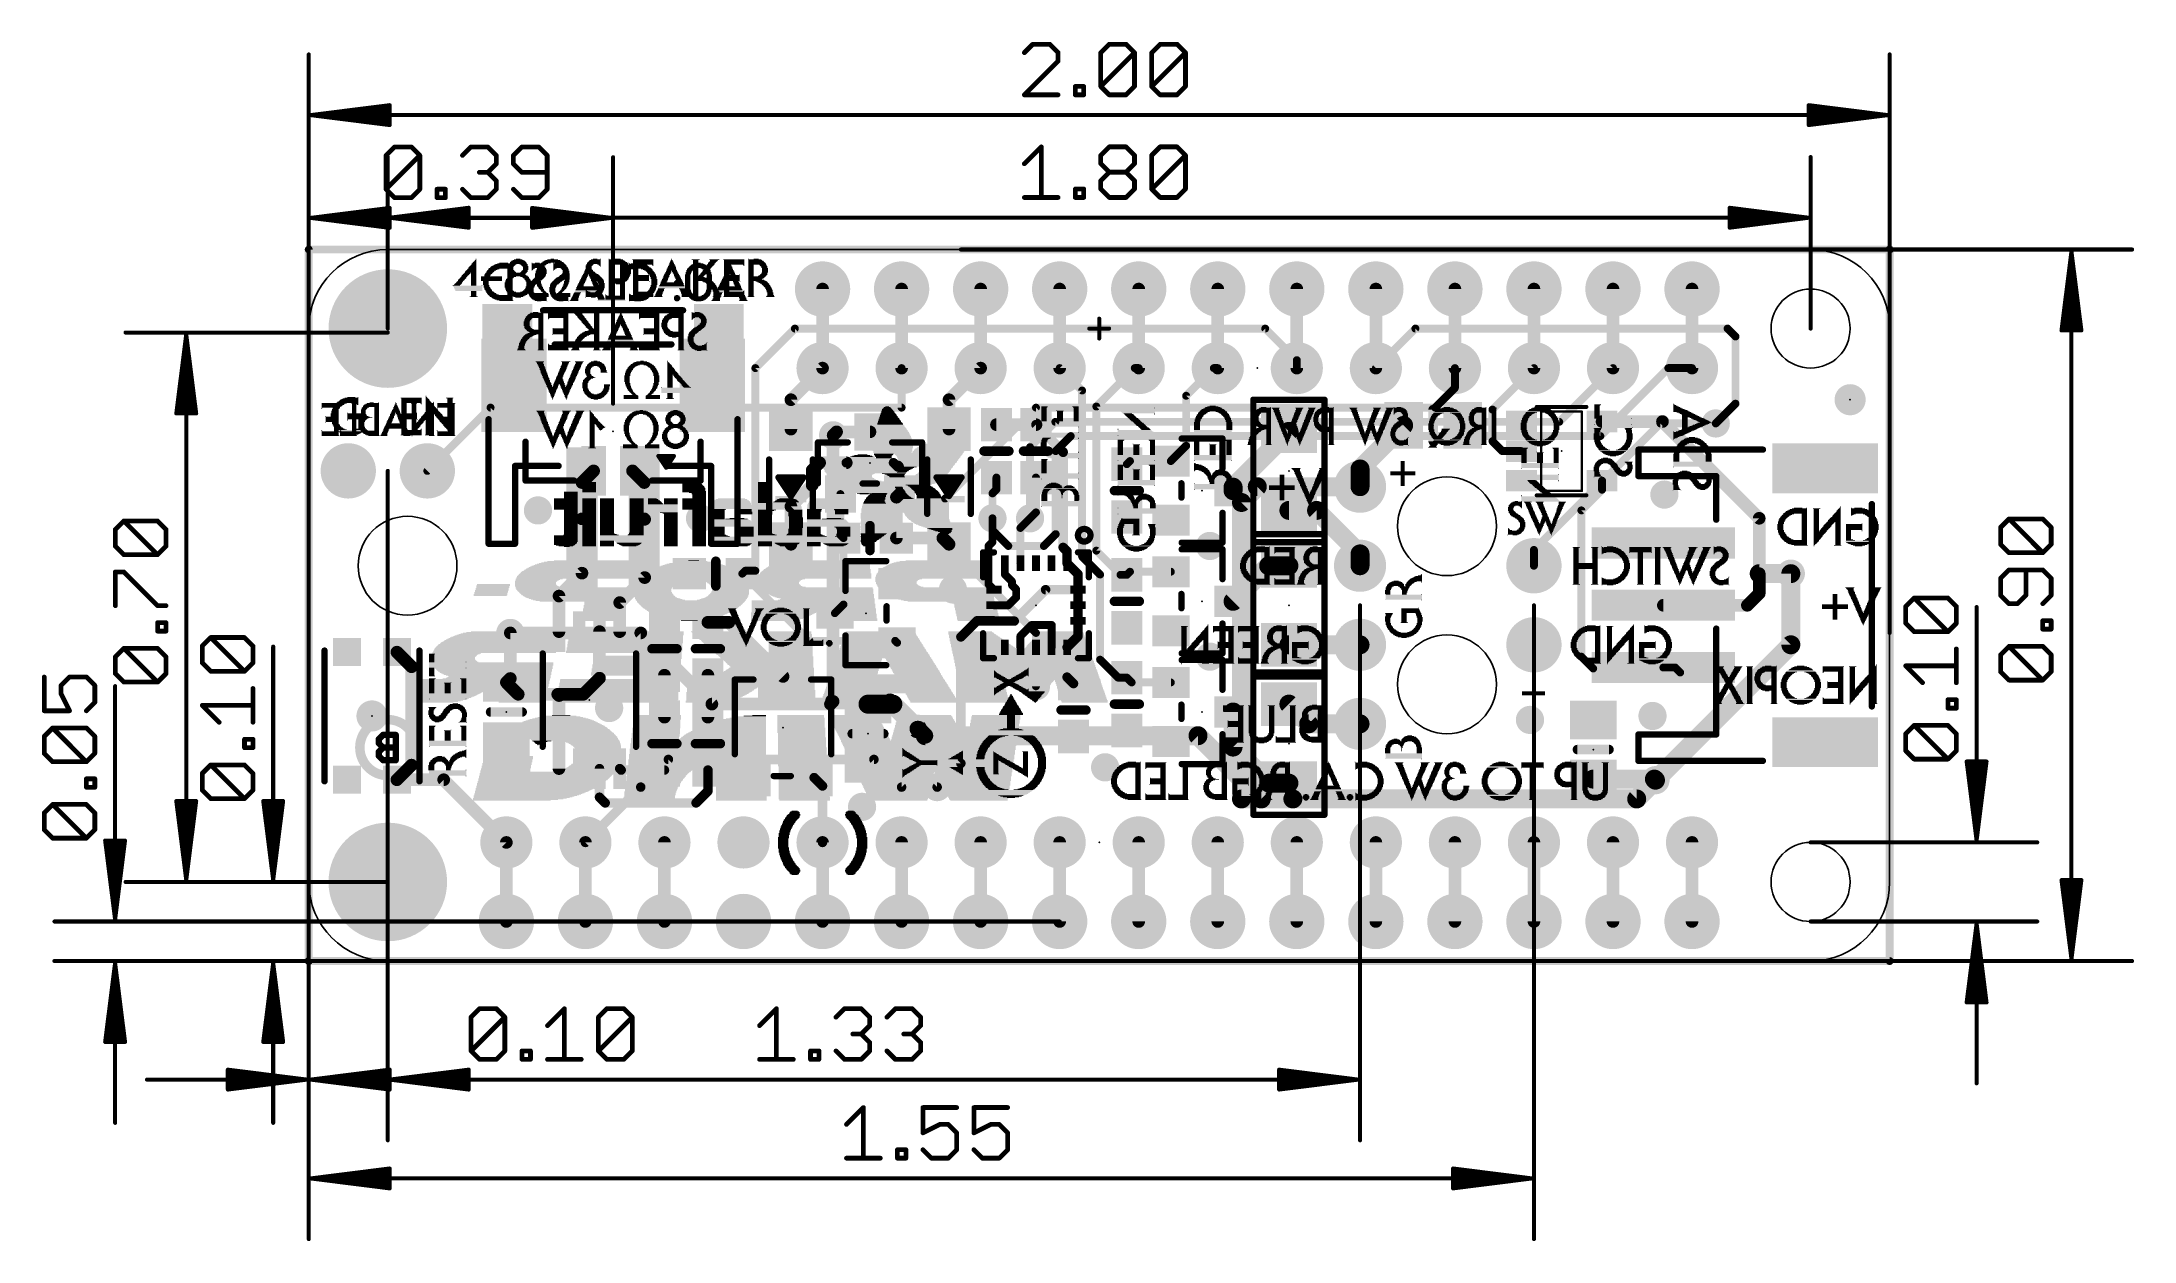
# Model space of a CAD drawing. Extents: x -8.6 to 58.7, y -9 to 29.5.
import ezdxf

# ---------------------------------------------------------------- set-up
doc = ezdxf.new("R2010")
doc.units = 0
for name, color, linetype in [('1', 12, 'CONTINUOUS'), ('16', 5, 'CONTINUOUS'), ('17', 110, 'CONTINUOUS'), ('18', 110, 'CONTINUOUS'), ('20', 4, 'CONTINUOUS'), ('200', 132, 'CONTINUOUS'), ('201', 6, 'CONTINUOUS'), ('21', 40, 'CONTINUOUS'), ('22', 6, 'CONTINUOUS'), ('23', 53, 'CONTINUOUS'), ('24', 53, 'CONTINUOUS'), ('47', 253, 'CONTINUOUS')]:
    doc.layers.add(name, color=color, linetype=linetype)

# ---------------------------------------------------------------- blocks, each defined once
blk = doc.blocks.new('RECT')
blk.add_solid([(-0.5, -0.5), (0.5, -0.5), (-0.5, 0.5), (0.5, 0.5)])
blk = doc.blocks.new('ROUNDP')
at = {"const_width": 0.5}
blk.add_lwpolyline([(0, -0.25, 1), (0, 0.25, 1), (0, -0.25)], format="xyb", dxfattribs=at)
blk = doc.blocks.new('PIE')
at = {"const_width": 0.5}
blk.add_lwpolyline([(0, -0.25, 1), (0, 0.25, 1), (0, -0.25)], format="xyb", dxfattribs=at)
blk = doc.blocks.new('ROUNDV')
at = {"const_width": 0.5}
blk.add_lwpolyline([(0, -0.25, 1), (0, 0.25, 1), (0, -0.25)], format="xyb", dxfattribs=at)

msp = doc.modelspace()

# ---------------------------------------------------------------- linework, layer by layer
at = {"layer": '1'}
for points, const_width in [([(0, 22.86), (0, 0)], 0.254), ([(50.8, 22.86), (0, 22.86)], 0.254), ([(50.8, 0), (50.8, 22.86)], 0.254), ([(15.621, 20.32), (14.351, 19.05)], 0.254), ([(30.734, 20.32), (15.621, 20.32)], 0.254), ([(31.75, 19.304), (30.734, 20.32)], 0.254), ([(34.29, 19.05), (35.56, 20.32)], 0.254), ([(35.56, 20.32), (45.593, 20.32)], 0.254), ([(45.593, 20.32), (45.847, 20.066)], 0.254), ([(45.847, 20.066), (45.847, 17.907)], 0.254), ([(14.351, 19.05), (14.351, 12.539)], 0.254), ([(16.51, 19.05), (15.494, 18.034)], 0.4064), ([(21.59, 19.05), (20.574, 18.034)], 0.4064), ([(24.8506, 18.3294), (24.13, 19.05)], 0.254), ([(25.3078, 17.8148), (26.543, 19.05)], 0.254), ([(26.543, 19.05), (26.67, 19.05)], 0.254), ([(29.083, 19.05), (28.194, 18.161)], 0.254), ([(29.21, 19.05), (29.083, 19.05)], 0.254), ([(31.75, 19.05), (31.75, 19.304)], 0.254), ([(38.0365, 17.7165), (39.37, 19.05)], 0.254), ([(15.494, 18.034), (15.494, 17.09)], 0.4064), ([(20.574, 18.034), (20.574, 17.09)], 0.4064), ([(24.8506, 12.9954), (24.8506, 18.3294)], 0.254), ([(28.194, 18.161), (28.194, 16.555)], 0.254), ([(25.3078, 13.1848), (25.3078, 17.8148)], 0.254), ([(35.1815, 17.2085), (33.782, 15.809)], 0.6096), ([(38.0365, 16.7005), (38.0365, 17.7165)], 0.254), ([(41.559, 17.333), (43.5, 17.333)], 0.4064), ([(46.609, 14.224), (43.5, 17.333)], 0.4064), ([(45.847, 17.907), (45.212, 17.272)], 0.254), ([(16.9614, 17.002), (16.8504, 16.891)], 0.4064), ([(18.034, 17.002), (16.9614, 17.002)], 0.4064), ([(22.098, 17.233), (23.368, 17.233)], 0.4064), ([(24.241, 16.36), (23.368, 17.233)], 0.3048), ([(29.702, 15.224), (31.496, 17.018)], 0.6096), ([(38.354, 16.383), (38.0365, 16.7005)], 0.254), ([(16.1776, 15.7703), (16.4157, 16.0084)], 0.4064), ([(16.4157, 16.0084), (17.272, 16.0084)], 0.4064), ([(17.272, 16.0084), (18.7896, 16.0084)], 0.3048), ([(18.7896, 16.0084), (18.923, 15.875)], 0.3048), ([(24.241, 16.36), (24.241, 16.344)], 0.3048), ([(24.241, 13.288), (24.241, 16.344)], 0.3048), ([(26.389, 16.063), (26.289, 15.963)], 0.254), ([(27.702, 16.063), (26.389, 16.063)], 0.254), ([(28.194, 16.555), (27.702, 16.063)], 0.254), ([(38.969, 16.383), (38.354, 16.383)], 0.254), ([(8.779, 15.373), (9.154, 15.748)], 0.4064), ([(8.779, 14.207), (8.779, 15.373)], 0.4064), ([(10.779, 15.373), (10.404, 15.748)], 0.4064), ([(10.779, 14.207), (10.779, 15.373)], 0.4064), ([(15.494, 14.605), (16.1776, 15.2886)], 0.4064), ([(16.1776, 15.2886), (16.1776, 15.7703)], 0.4064), ([(18.923, 15.875), (18.923, 14.941)], 0.4064), ([(22.098, 15.533), (22.098, 15.152)], 0.254), ([(23.368, 15.533), (23.368, 14.4138)], 0.254), ([(29.702, 15.113), (29.702, 15.224)], 0.6096), ([(33.782, 15.809), (33.782, 15.24)], 0.6096), ([(41.559, 15.433), (41.559, 15.143)], 0.254), ([(15.494, 13.39), (15.494, 14.605)], 0.4064), ([(17.084, 13.689), (17.084, 15.002)], 0.254), ([(18.884, 14.902), (18.984, 15.002)], 0.4064), ([(18.923, 14.941), (18.884, 14.902)], 0.4064), ([(18.884, 13.589), (18.884, 14.902)], 0.4064), ([(22.098, 15.152), (21.971, 15.025)], 0.254), ([(21.971, 13.462), (21.971, 15.025)], 0.254), ([(41.559, 15.143), (40.894, 14.478)], 0.254), ([(8.779, 12.462), (8.779, 14.207)], 0.4064), ([(10.795, 14.191), (10.779, 14.207)], 0.4064), ([(10.795, 12.319), (10.795, 14.191)], 0.4064), ([(21.971, 14.224), (21.971, 13.462)], 0.254), ([(22.868, 13.9138), (23.1782, 14.224)], 0.254), ([(23.368, 14.4138), (23.1782, 14.224)], 0.254), ([(31.496, 14.478), (32.385, 14.478)], 0.6096), ([(32.385, 14.478), (33.782, 13.081)], 0.6096), ([(40.894, 14.478), (40.894, 9.779)], 0.254), ([(46.609, 14.224), (46.609, 12.446)], 0.4064), ([(17.184, 13.589), (17.084, 13.689)], 0.254), ([(17.184, 13.589), (17.184, 11.453)], 0.254), ([(20.375, 13.589), (18.884, 13.589)], 0.4064), ([(20.574, 13.39), (20.375, 13.589)], 0.4064), ([(21.844, 13.335), (21.971, 13.462)], 0.254), ([(21.844, 13.335), (21.844, 12.827)], 0.254), ([(22.868, 12.78), (22.868, 13.9138)], 0.254), ([(21.844, 12.104), (21.844, 12.827)], 0.254), ([(22.368, 12.78), (22.368, 12.422)], 0.254), ([(24.368, 13.161), (24.241, 13.288)], 0.3048), ([(24.368, 12.78), (24.368, 13.161)], 0.3048), ([(24.718, 12.43), (24.368, 12.78)], 0.3048), ([(25.4293, 12.4167), (24.8506, 12.9954)], 0.254), ([(26.0856, 12.407), (25.3078, 13.1848)], 0.254), ([(30.845, 12.7), (29.702, 11.557)], 0.6096), ([(31.496, 12.7), (30.845, 12.7)], 0.6096), ([(33.782, 13.081), (33.782, 12.7)], 0.6096), ([(8.042, 11.725), (8.779, 12.462)], 0.4064), ([(9.992, 11.516), (10.795, 12.319)], 0.4064), ([(13.931, 12.446), (14.024, 12.539)], 0.254), ([(13.931, 12.446), (16.09, 10.287)], 0.254), ([(14.024, 12.539), (14.351, 12.539)], 0.254), ([(22.018, 11.93), (21.844, 12.104)], 0.254), ([(22.368, 12.422), (22.5982, 12.1918)], 0.254), ([(22.5982, 12.1918), (22.5982, 12.0728)], 0.254), ([(22.5982, 12.0728), (22.733, 11.938)], 0.254), ([(24.718, 11.93), (24.718, 12.43)], 0.3048), ([(25.4293, 9.6813), (25.4293, 12.4167)], 0.254), ([(26.0856, 12.407), (26.289, 12.407)], 0.254), ([(26.389, 12.507), (26.289, 12.407)], 0.254), ([(27.702, 12.507), (26.389, 12.507)], 0.254), ([(46.609, 12.446), (47.625, 12.446)], 0.6096), ([(46.609, 12.446), (46.609, 11.811)], 0.4064), ([(8.042, 10.582), (8.042, 11.725)], 0.4064), ([(9.992, 10.582), (9.992, 11.516)], 0.4064), ([(17.184, 11.453), (16.907, 11.176)], 0.254), ([(22.479, 11.43), (22.018, 11.43)], 0.254), ([(22.733, 11.684), (22.479, 11.43)], 0.254), ([(23.6775, 11.93), (22.6695, 10.922)], 0.3048), ([(22.733, 11.938), (22.733, 11.684)], 0.254), ([(24.718, 11.93), (23.6775, 11.93)], 0.3048), ([(24.718, 11.43), (24.718, 11.93)], 0.3048), ([(24.718, 10.93), (24.718, 11.43)], 0.3048), ([(43.528, 11.43), (46.228, 11.43)], 0.4064), ([(46.609, 11.811), (46.228, 11.43)], 0.4064), ([(9.342, 9.088), (9.342, 10.582)], 0.4064), ([(12.827, 10.883), (13.5, 10.883)], 0.4064), ([(13.5, 10.883), (15.24, 9.143)], 0.4064), ([(21.471, 10.93), (20.955, 10.414)], 0.3048), ([(22.018, 10.93), (21.471, 10.93)], 0.3048), ([(22.026, 10.922), (22.018, 10.93)], 0.3048), ([(22.6695, 10.922), (22.026, 10.922)], 0.3048), ([(23.0425, 10.6125), (23.225, 10.795)], 0.254), ([(23.225, 10.795), (23.876, 10.795)], 0.254), ([(23.876, 10.795), (23.876, 10.088)], 0.254), ([(24.718, 10.43), (24.718, 10.93)], 0.3048), ([(2.832, 9.924), (3.302, 9.454)], 0.4064), ([(6.477, 9.078), (6.477, 10.541)], 0.4064), ([(16.09, 10.287), (18.846, 10.287)], 0.254), ([(18.846, 10.287), (18.907, 10.226)], 0.254), ([(20.955, 10.414), (20.955, 6.35)], 0.3048), ([(22.868, 10.438), (23.0425, 10.6125)], 0.254), ([(22.868, 10.08), (22.868, 10.438)], 0.254), ([(23.368, 10.08), (23.368, 8.8265)], 0.254), ([(23.876, 10.088), (23.868, 10.08)], 0.254), ([(24.368, 10.08), (24.718, 10.43)], 0.3048), ([(24.368, 10.08), (24.368, 9.121)], 0.3048), ([(33.782, 10.16), (31.496, 10.16)], 0.6096), ([(3.302, 9.454), (3.302, 6.294)], 0.4064), ([(25.4293, 9.6813), (26.0055, 9.105)], 0.254), ([(40.894, 9.779), (41.275, 9.398)], 0.254), ([(41.275, 9.398), (43.942, 9.398)], 0.254), ([(43.91, 9.43), (43.528, 9.43)], 0.254), ([(44.069, 9.271), (43.91, 9.43)], 0.254), ([(43.942, 9.398), (44.069, 9.271)], 0.254), ([(6.35, 8.951), (6.477, 9.078)], 0.4064), ([(6.35, 8.951), (6.731, 8.57)], 0.4064), ([(6.731, 8.57), (8.001, 8.57)], 0.4064), ([(8.001, 8.57), (8.824, 8.57)], 0.4064), ([(8.042, 8.529), (8.001, 8.57)], 0.4064), ([(8.824, 8.57), (9.342, 9.088)], 0.4064), ([(11.43, 9.183), (11.43, 7.835)], 0.4064), ([(12.827, 9.183), (12.827, 7.835)], 0.4064), ([(24.368, 9.121), (24.5745, 8.9145)], 0.3048), ([(26.0055, 9.105), (26.289, 9.105)], 0.254), ([(26.443, 8.951), (26.289, 9.105)], 0.254), ([(27.702, 8.951), (26.443, 8.951)], 0.254), ([(8.042, 6.182), (8.042, 8.529)], 0.4064), ([(17.9705, 8.2525), (18.7691, 8.2525)], 0.6096), ([(18.7691, 8.2525), (19.558, 7.4636)], 0.6096), ([(29.702, 8.001), (29.702, 6.874)], 0.6096), ([(32.131, 7.62), (31.496, 8.255)], 0.6096), ([(33.782, 7.62), (32.131, 7.62)], 0.6096), ([(29.702, 6.874), (30.861, 5.715)], 0.6096), ([(3.302, 6.294), (2.832, 5.824)], 0.4064), ([(9.342, 5.263), (9.342, 6.182)], 0.3048), ([(9.992, 6.182), (10.039, 6.135)], 0.3048), ([(10.039, 6.135), (11.43, 6.135)], 0.3048), ([(12.827, 6.135), (12.827, 5.461)], 0.3048), ([(20.955, 6.35), (20.193, 5.588)], 0.3048), ([(41.275, 5.8445), (43.241, 5.8445)], 0.6096), ([(43.241, 5.8445), (43.2752, 5.8102)], 0.6096), ([(2.832, 5.824), (4.336, 5.824)], 0.4064), ([(4.336, 5.824), (6.35, 3.81)], 0.4064), ([(9.525, 5.08), (9.342, 5.263)], 0.3048), ([(12.827, 5.461), (12.446, 5.08)], 0.3048), ([(16.24, 5.893), (16.51, 5.623)], 0.3048), ([(16.51, 5.623), (16.51, 3.81)], 0.3048), ([(30.861, 5.715), (31.496, 5.715)], 0.6096), ([(12.446, 5.08), (9.525, 5.08)], 0.3048), ([(0, 0), (50.8, 0)], 0.254)]:
    msp.add_lwpolyline(points, dxfattribs=dict(at, const_width=const_width))
for points, const_width in [([(0.0635, 22.86, 1), (-0.0635, 22.86)], 0.127), ([(0, 22.9235, 1), (0, 22.7965)], 0.127), ([(50.8635, 22.86, 1), (50.7365, 22.86)], 0.127), ([(50.8, 22.7965, 1), (50.8, 22.9235)], 0.127), ([(15.621, 20.3835, 1), (15.621, 20.2565)], 0.127), ([(15.6659, 20.2751, 1), (15.5761, 20.3649)], 0.127), ([(30.7789, 20.3649, 1), (30.6891, 20.2751)], 0.127), ([(30.734, 20.2565, 1), (30.734, 20.3835)], 0.127), ([(35.56, 20.3835, 1), (35.56, 20.2565)], 0.127), ([(35.6049, 20.2751, 1), (35.5151, 20.3649)], 0.127), ([(45.6379, 20.3649, 1), (45.5481, 20.2751)], 0.127), ([(45.593, 20.2565, 1), (45.593, 20.3835)], 0.127), ([(45.9105, 20.066, 1), (45.7835, 20.066)], 0.127), ([(45.8021, 20.0211, 1), (45.8919, 20.1109)], 0.127), ([(14.4145, 19.05, 1), (14.2875, 19.05)], 0.127), ([(14.3061, 19.0949, 1), (14.3959, 19.0051)], 0.127), ([(16.5818, 18.9782, 1), (16.4382, 19.1218)], 0.2032), ([(21.6618, 18.9782, 1), (21.5182, 19.1218)], 0.2032), ([(24.1749, 19.0949, 1), (24.0851, 19.0051)], 0.127), ([(26.543, 19.1135, 1), (26.543, 18.9865)], 0.127), ([(26.5879, 19.0051, 1), (26.4981, 19.0949)], 0.127), ([(26.67, 18.9865, 1), (26.67, 19.1135)], 0.127), ([(29.083, 19.1135, 1), (29.083, 18.9865)], 0.127), ([(29.1279, 19.0051, 1), (29.0381, 19.0949)], 0.127), ([(29.21, 18.9865, 1), (29.21, 19.1135)], 0.127), ([(31.8135, 19.304, 1), (31.6865, 19.304)], 0.127), ([(31.6865, 19.05, 1), (31.8135, 19.05)], 0.127), ([(31.7051, 19.2591, 1), (31.7949, 19.3489)], 0.127), ([(34.2451, 19.0949, 1), (34.3349, 19.0051)], 0.127), ([(39.4149, 19.0051, 1), (39.3251, 19.0949)], 0.127), ([(15.5956, 18.034, 1), (15.3924, 18.034)], 0.2032), ([(15.4222, 18.1058, 1), (15.5658, 17.9622)], 0.2032), ([(20.6756, 18.034, 1), (20.4724, 18.034)], 0.2032), ([(20.5022, 18.1058, 1), (20.6458, 17.9622)], 0.2032), ([(24.9141, 18.3294, 1), (24.7871, 18.3294)], 0.127), ([(24.8057, 18.2845, 1), (24.8955, 18.3743)], 0.127), ([(28.2575, 18.161, 1), (28.1305, 18.161)], 0.127), ([(28.1491, 18.2059, 1), (28.2389, 18.1161)], 0.127), ([(25.3713, 17.8148, 1), (25.2443, 17.8148)], 0.127), ([(25.2629, 17.8597, 1), (25.3527, 17.7699)], 0.127), ([(35.2893, 17.1007, 1), (35.0737, 17.3163)], 0.3048), ([(38.1, 17.7165, 1), (37.973, 17.7165)], 0.127), ([(37.9916, 17.7614, 1), (38.0814, 17.6716)], 0.127), ([(41.559, 17.4346, 1), (41.559, 17.2314)], 0.2032), ([(43.5718, 17.4048, 1), (43.4282, 17.2612)], 0.2032), ([(43.5, 17.2314, 1), (43.5, 17.4346)], 0.2032), ([(45.7835, 17.907, 1), (45.9105, 17.907)], 0.127), ([(45.8919, 17.8621, 1), (45.8021, 17.9519)], 0.127), ([(15.3924, 17.09, 1), (15.5956, 17.09)], 0.2032), ([(16.7786, 16.9628, 1), (16.9222, 16.8192)], 0.2032), ([(16.9614, 17.1036, 1), (16.9614, 16.9004)], 0.2032), ([(17.0332, 16.9302, 1), (16.8896, 17.0738)], 0.2032), ([(18.034, 16.9004, 1), (18.034, 17.1036)], 0.2032), ([(20.4724, 17.09, 1), (20.6756, 17.09)], 0.2032), ([(22.098, 17.3346, 1), (22.098, 17.1314)], 0.2032), ([(23.4219, 17.2869, 1), (23.3141, 17.1791)], 0.1524), ([(23.368, 17.1314, 1), (23.368, 17.3346)], 0.2032), ([(31.6038, 16.9102, 1), (31.3882, 17.1258)], 0.3048), ([(38.0814, 16.7454, 1), (37.9916, 16.6556)], 0.127), ([(45.1671, 17.3169, 1), (45.2569, 17.2271)], 0.127), ([(16.4157, 16.11, 1), (16.4157, 15.9068)], 0.2032), ([(16.4875, 15.9366, 1), (16.3438, 16.0802)], 0.2032), ([(17.272, 16.0846, 1), (17.272, 15.9322)], 0.1524), ([(17.272, 15.9068, 1), (17.272, 16.11)], 0.2032), ([(18.8435, 16.0623, 1), (18.7357, 15.9545)], 0.1524), ([(18.7896, 15.9322, 1), (18.7896, 16.0846)], 0.1524), ([(24.3172, 16.36, 1), (24.1648, 16.36)], 0.1524), ([(24.3172, 16.344, 1), (24.1648, 16.344)], 0.1524), ([(24.1648, 16.344, 1), (24.3172, 16.344)], 0.1524), ([(24.1871, 16.3061, 1), (24.2949, 16.4139)], 0.1524), ([(26.389, 16.1265, 1), (26.389, 15.9995)], 0.127), ([(26.4339, 16.0181, 1), (26.3441, 16.1079)], 0.127), ([(27.6571, 16.1079, 1), (27.7469, 16.0181)], 0.127), ([(27.702, 15.9995, 1), (27.702, 16.1265)], 0.127), ([(28.1305, 16.555, 1), (28.2575, 16.555)], 0.127), ([(28.2389, 16.5101, 1), (28.1491, 16.5999)], 0.127), ([(37.973, 16.7005, 1), (38.1, 16.7005)], 0.127), ([(38.354, 16.4465, 1), (38.354, 16.3195)], 0.127), ([(38.3091, 16.3381, 1), (38.3989, 16.4279)], 0.127), ([(38.969, 16.3195, 1), (38.969, 16.4465)], 0.127), ([(8.8806, 15.373, 1), (8.6774, 15.373)], 0.2032), ([(8.7072, 15.4448, 1), (8.8508, 15.3012)], 0.2032), ([(9.2258, 15.6762, 1), (9.0822, 15.8198)], 0.2032), ([(10.4758, 15.8198, 1), (10.3322, 15.6762)], 0.2032), ([(10.8806, 15.373, 1), (10.6774, 15.373)], 0.2032), ([(10.7072, 15.3012, 1), (10.8508, 15.4448)], 0.2032), ([(16.2792, 15.7703, 1), (16.076, 15.7703)], 0.2032), ([(16.1058, 15.8422, 1), (16.2494, 15.6985)], 0.2032), ([(16.2494, 15.2168, 1), (16.1058, 15.3604)], 0.2032), ([(19.0246, 15.875, 1), (18.8214, 15.875)], 0.2032), ([(18.8691, 15.8211, 1), (18.9769, 15.9289)], 0.1524), ([(22.1615, 15.533, 1), (22.0345, 15.533)], 0.127), ([(23.4315, 15.533, 1), (23.3045, 15.533)], 0.127), ([(26.2441, 16.0079, 1), (26.3339, 15.9181)], 0.127), ([(29.5942, 15.3318, 1), (29.8098, 15.1162)], 0.3048), ([(29.8544, 15.224, 1), (29.5496, 15.224)], 0.3048), ([(33.6742, 15.9168, 1), (33.8898, 15.7012)], 0.3048), ([(33.9344, 15.809, 1), (33.6296, 15.809)], 0.3048), ([(41.6225, 15.433, 1), (41.4955, 15.433)], 0.127), ([(15.5956, 14.605, 1), (15.3924, 14.605)], 0.2032), ([(16.076, 15.2886, 1), (16.2792, 15.2886)], 0.2032), ([(17.1475, 15.002, 1), (17.0205, 15.002)], 0.127), ([(18.9856, 14.902, 1), (18.7824, 14.902)], 0.2032), ([(18.8122, 14.9738, 1), (18.9558, 14.8302)], 0.2032), ([(18.8122, 14.9738, 1), (18.9558, 14.8302)], 0.2032), ([(18.8214, 14.941, 1), (19.0246, 14.941)], 0.2032), ([(18.9948, 14.8692, 1), (18.8512, 15.0128)], 0.2032), ([(19.0558, 14.9302, 1), (18.9122, 15.0738)], 0.2032), ([(22.0345, 15.025, 1), (21.9075, 15.025)], 0.127), ([(21.9261, 15.0699, 1), (22.0159, 14.9801)], 0.127), ([(22.0345, 15.152, 1), (22.1615, 15.152)], 0.127), ([(22.1429, 15.1071, 1), (22.0531, 15.1969)], 0.127), ([(29.5496, 15.113, 1), (29.8544, 15.113)], 0.3048), ([(33.6296, 15.24, 1), (33.9344, 15.24)], 0.3048), ([(41.4955, 15.143, 1), (41.6225, 15.143)], 0.127), ([(41.6039, 15.0981, 1), (41.5141, 15.1879)], 0.127), ([(8.8806, 14.207, 1), (8.6774, 14.207)], 0.2032), ([(8.6774, 14.207, 1), (8.8806, 14.207)], 0.2032), ([(10.6774, 14.207, 1), (10.8806, 14.207)], 0.2032), ([(10.8508, 14.2788, 1), (10.7072, 14.1352)], 0.2032), ([(10.8966, 14.191, 1), (10.6934, 14.191)], 0.2032), ([(10.7232, 14.1192, 1), (10.8668, 14.2628)], 0.2032), ([(15.4222, 14.6768, 1), (15.5658, 14.5332)], 0.2032), ([(22.0345, 14.224, 1), (21.9075, 14.224)], 0.127), ([(23.1333, 14.2689, 1), (23.2231, 14.1791)], 0.127), ([(23.2231, 14.1791, 1), (23.1333, 14.2689)], 0.127), ([(23.3045, 14.4138, 1), (23.4315, 14.4138)], 0.127), ([(23.4129, 14.3689, 1), (23.3231, 14.4587)], 0.127), ([(31.496, 14.6304, 1), (31.496, 14.3256)], 0.3048), ([(32.4928, 14.5858, 1), (32.2772, 14.3702)], 0.3048), ([(32.385, 14.3256, 1), (32.385, 14.6304)], 0.3048), ([(40.9575, 14.478, 1), (40.8305, 14.478)], 0.127), ([(40.8491, 14.5229, 1), (40.9389, 14.4331)], 0.127), ([(46.7106, 14.224, 1), (46.5074, 14.224)], 0.2032), ([(46.5372, 14.1522, 1), (46.6808, 14.2958)], 0.2032), ([(15.3924, 13.39, 1), (15.5956, 13.39)], 0.2032), ([(17.1289, 13.7339, 1), (17.0391, 13.6441)], 0.127), ([(17.0205, 13.689, 1), (17.1475, 13.689)], 0.127), ([(17.2475, 13.589, 1), (17.1205, 13.589)], 0.127), ([(17.1391, 13.5441, 1), (17.2289, 13.6339)], 0.127), ([(18.884, 13.6906, 1), (18.884, 13.4874)], 0.2032), ([(18.7824, 13.589, 1), (18.9856, 13.589)], 0.2032), ([(20.4468, 13.6608, 1), (20.3032, 13.5172)], 0.2032), ([(20.375, 13.4874, 1), (20.375, 13.6906)], 0.2032), ([(20.5022, 13.3182, 1), (20.6458, 13.4618)], 0.2032), ([(21.9075, 13.335, 1), (21.7805, 13.335)], 0.127), ([(21.9075, 13.462, 1), (22.0345, 13.462)], 0.127), ([(21.9075, 13.462, 1), (22.0345, 13.462)], 0.127), ([(22.0159, 13.4171, 1), (21.9261, 13.5069)], 0.127), ([(22.9315, 13.9138, 1), (22.8045, 13.9138)], 0.127), ([(22.8231, 13.9587, 1), (22.9129, 13.8689)], 0.127), ([(21.7991, 13.3799, 1), (21.8889, 13.2901)], 0.127), ([(21.9075, 12.827, 1), (21.7805, 12.827)], 0.127), ([(21.7805, 12.827, 1), (21.9075, 12.827)], 0.127), ([(22.4315, 12.78, 1), (22.3045, 12.78)], 0.127), ([(22.8045, 12.78, 1), (22.9315, 12.78)], 0.127), ([(24.2949, 13.3419, 1), (24.1871, 13.2341)], 0.1524), ([(24.1648, 13.288, 1), (24.3172, 13.288)], 0.1524), ([(24.4442, 13.161, 1), (24.2918, 13.161)], 0.1524), ([(24.4219, 12.8339, 1), (24.3141, 12.7261)], 0.1524), ([(24.2918, 12.78, 1), (24.4442, 12.78)], 0.1524), ([(24.3141, 13.1071, 1), (24.4219, 13.2149)], 0.1524), ([(24.8955, 13.0403, 1), (24.8057, 12.9505)], 0.127), ([(24.7871, 12.9954, 1), (24.9141, 12.9954)], 0.127), ([(25.3527, 13.2297, 1), (25.2629, 13.1399)], 0.127), ([(25.2443, 13.1848, 1), (25.3713, 13.1848)], 0.127), ([(30.845, 12.8524, 1), (30.845, 12.5476)], 0.3048), ([(30.9528, 12.5922, 1), (30.7372, 12.8078)], 0.3048), ([(31.496, 12.5476, 1), (31.496, 12.8524)], 0.3048), ([(33.9344, 13.081, 1), (33.6296, 13.081)], 0.3048), ([(33.6296, 12.7, 1), (33.9344, 12.7)], 0.3048), ([(33.6742, 12.9732, 1), (33.8898, 13.1888)], 0.3048), ([(8.6774, 12.462, 1), (8.8806, 12.462)], 0.2032), ([(8.8508, 12.3902, 1), (8.7072, 12.5338)], 0.2032), ([(10.6934, 12.319, 1), (10.8966, 12.319)], 0.2032), ([(10.8668, 12.2472, 1), (10.7232, 12.3908)], 0.2032), ([(13.9759, 12.4909, 1), (13.8861, 12.4011)], 0.127), ([(13.8861, 12.4909, 1), (13.9759, 12.4011)], 0.127), ([(14.024, 12.6025, 1), (14.024, 12.4755)], 0.127), ([(14.0689, 12.4941, 1), (13.9791, 12.5839)], 0.127), ([(14.2875, 12.539, 1), (14.4145, 12.539)], 0.127), ([(14.351, 12.4755, 1), (14.351, 12.6025)], 0.127), ([(21.8889, 12.1489, 1), (21.7991, 12.0591)], 0.127), ([(21.7805, 12.104, 1), (21.9075, 12.104)], 0.127), ([(22.4129, 12.4669, 1), (22.3231, 12.3771)], 0.127), ([(22.3045, 12.422, 1), (22.4315, 12.422)], 0.127), ([(22.6617, 12.1918, 1), (22.5347, 12.1918)], 0.127), ([(22.6431, 12.1177, 1), (22.5533, 12.0279)], 0.127), ([(22.5347, 12.0728, 1), (22.6617, 12.0728)], 0.127), ([(22.5533, 12.1469, 1), (22.6431, 12.2367)], 0.127), ([(24.7942, 12.43, 1), (24.6418, 12.43)], 0.1524), ([(24.6641, 12.3761, 1), (24.7719, 12.4839)], 0.1524), ([(25.4928, 12.4167, 1), (25.3658, 12.4167)], 0.127), ([(25.3844, 12.3718, 1), (25.4742, 12.4616)], 0.127), ([(26.0856, 12.4705, 1), (26.0856, 12.3435)], 0.127), ([(26.0407, 12.3621, 1), (26.1305, 12.4519)], 0.127), ([(26.2441, 12.4519, 1), (26.3339, 12.3621)], 0.127), ([(26.289, 12.3435, 1), (26.289, 12.4705)], 0.127), ([(26.389, 12.5705, 1), (26.389, 12.4435)], 0.127), ([(26.4339, 12.4621, 1), (26.3441, 12.5519)], 0.127), ([(27.702, 12.4435, 1), (27.702, 12.5705)], 0.127), ([(46.609, 12.5984, 1), (46.609, 12.2936)], 0.3048), ([(46.7106, 12.446, 1), (46.5074, 12.446)], 0.2032), ([(46.5074, 12.446, 1), (46.7106, 12.446)], 0.2032), ([(47.625, 12.2936, 1), (47.625, 12.5984)], 0.3048), ([(8.1436, 11.725, 1), (7.9404, 11.725)], 0.2032), ([(7.9702, 11.7968, 1), (8.1138, 11.6532)], 0.2032), ([(10.0936, 11.516, 1), (9.8904, 11.516)], 0.2032), ([(9.9202, 11.5878, 1), (10.0638, 11.4442)], 0.2032), ([(17.1205, 11.453, 1), (17.2475, 11.453)], 0.127), ([(17.2289, 11.4081, 1), (17.1391, 11.4979)], 0.127), ([(22.018, 11.4935, 1), (22.018, 11.3665)], 0.127), ([(21.9731, 11.8851, 1), (22.0629, 11.9749)], 0.127), ([(22.4341, 11.4749, 1), (22.5239, 11.3851)], 0.127), ([(22.479, 11.3665, 1), (22.479, 11.4935)], 0.127), ([(22.7965, 11.938, 1), (22.6695, 11.938)], 0.127), ([(22.6695, 11.684, 1), (22.7965, 11.684)], 0.127), ([(22.6881, 11.8931, 1), (22.7779, 11.9829)], 0.127), ([(22.7779, 11.6391, 1), (22.6881, 11.7289)], 0.127), ([(23.6775, 12.0062, 1), (23.6775, 11.8538)], 0.1524), ([(23.7314, 11.8761, 1), (23.6236, 11.9839)], 0.1524), ([(24.7942, 11.93, 1), (24.6418, 11.93)], 0.1524), ([(24.6418, 11.93, 1), (24.7942, 11.93)], 0.1524), ([(24.7942, 11.43, 1), (24.6418, 11.43)], 0.1524), ([(24.6418, 11.43, 1), (24.7942, 11.43)], 0.1524), ([(24.718, 11.8538, 1), (24.718, 12.0062)], 0.1524), ([(29.5942, 11.6648, 1), (29.8098, 11.4492)], 0.3048), ([(43.528, 11.5316, 1), (43.528, 11.3284)], 0.2032), ([(46.1562, 11.5018, 1), (46.2998, 11.3582)], 0.2032), ([(46.228, 11.3284, 1), (46.228, 11.5316)], 0.2032), ([(46.5074, 11.811, 1), (46.7106, 11.811)], 0.2032), ([(46.6808, 11.7392, 1), (46.5372, 11.8828)], 0.2032), ([(9.4436, 10.582, 1), (9.2404, 10.582)], 0.2032), ([(12.827, 10.9846, 1), (12.827, 10.7814)], 0.2032), ([(13.5718, 10.9548, 1), (13.4282, 10.8112)], 0.2032), ([(13.5, 10.7814, 1), (13.5, 10.9846)], 0.2032), ([(16.8621, 11.2209, 1), (16.9519, 11.1311)], 0.127), ([(21.471, 11.0062, 1), (21.471, 10.8538)], 0.1524), ([(21.5249, 10.8761, 1), (21.4171, 10.9839)], 0.1524), ([(22.0719, 10.9839, 1), (21.9641, 10.8761)], 0.1524), ([(22.026, 10.9982, 1), (22.026, 10.8458)], 0.1524), ([(21.9721, 10.8681, 1), (22.0799, 10.9759)], 0.1524), ([(22.018, 10.8538, 1), (22.018, 11.0062)], 0.1524), ([(22.6156, 10.9759, 1), (22.7234, 10.8681)], 0.1524), ([(22.6695, 10.8458, 1), (22.6695, 10.9982)], 0.1524), ([(23.225, 10.8585, 1), (23.225, 10.7315)], 0.127), ([(23.2699, 10.7501, 1), (23.1801, 10.8399)], 0.127), ([(23.9395, 10.795, 1), (23.8125, 10.795)], 0.127), ([(23.876, 10.7315, 1), (23.876, 10.8585)], 0.127), ([(24.7942, 10.93, 1), (24.6418, 10.93)], 0.1524), ([(24.6418, 10.93, 1), (24.7942, 10.93)], 0.1524), ([(2.9038, 9.9958, 1), (2.7602, 9.8522)], 0.2032), ([(6.5786, 10.541, 1), (6.3754, 10.541)], 0.2032), ([(7.9404, 10.582, 1), (8.1436, 10.582)], 0.2032), ([(9.8904, 10.582, 1), (10.0936, 10.582)], 0.2032), ([(16.09, 10.3505, 1), (16.09, 10.2235)], 0.127), ([(16.0451, 10.2421, 1), (16.1349, 10.3319)], 0.127), ([(18.8909, 10.3319, 1), (18.8011, 10.2421)], 0.127), ([(18.846, 10.2235, 1), (18.846, 10.3505)], 0.127), ([(18.8621, 10.1811, 1), (18.9519, 10.2709)], 0.127), ([(21.0312, 10.414, 1), (20.8788, 10.414)], 0.1524), ([(20.9011, 10.4679, 1), (21.0089, 10.3601)], 0.1524), ([(22.9315, 10.438, 1), (22.8045, 10.438)], 0.127), ([(22.8231, 10.4829, 1), (22.9129, 10.3931)], 0.127), ([(22.8045, 10.08, 1), (22.9315, 10.08)], 0.127), ([(22.9976, 10.6574, 1), (23.0874, 10.5676)], 0.127), ([(23.0874, 10.5676, 1), (22.9976, 10.6574)], 0.127), ([(23.4315, 10.08, 1), (23.3045, 10.08)], 0.127), ([(23.8231, 10.1249, 1), (23.9129, 10.0351)], 0.127), ([(23.8125, 10.088, 1), (23.9395, 10.088)], 0.127), ([(23.9209, 10.0431, 1), (23.8311, 10.1329)], 0.127), ([(24.4442, 10.08, 1), (24.2918, 10.08)], 0.1524), ([(24.3141, 10.1339, 1), (24.4219, 10.0261)], 0.1524), ([(24.6418, 10.43, 1), (24.7942, 10.43)], 0.1524), ([(24.7719, 10.3761, 1), (24.6641, 10.4839)], 0.1524), ([(31.496, 10.3124, 1), (31.496, 10.0076)], 0.3048), ([(33.782, 10.0076, 1), (33.782, 10.3124)], 0.3048), ([(3.4036, 9.454, 1), (3.2004, 9.454)], 0.2032), ([(3.2302, 9.3822, 1), (3.3738, 9.5258)], 0.2032), ([(25.4742, 9.7262, 1), (25.3844, 9.6364)], 0.127), ([(25.3658, 9.6813, 1), (25.4928, 9.6813)], 0.127), ([(40.9389, 9.8239, 1), (40.8491, 9.7341)], 0.127), ([(40.8305, 9.779, 1), (40.9575, 9.779)], 0.127), ([(41.275, 9.4615, 1), (41.275, 9.3345)], 0.127), ([(41.2301, 9.3531, 1), (41.3199, 9.4429)], 0.127), ([(43.528, 9.4935, 1), (43.528, 9.3665)], 0.127), ([(43.9549, 9.4749, 1), (43.8651, 9.3851)], 0.127), ([(43.9869, 9.4429, 1), (43.8971, 9.3531)], 0.127), ([(43.91, 9.3665, 1), (43.91, 9.4935)], 0.127), ([(43.942, 9.3345, 1), (43.942, 9.4615)], 0.127), ([(6.4218, 9.0228, 1), (6.2782, 8.8792)], 0.2032), ([(6.2782, 9.0228, 1), (6.4218, 8.8792)], 0.2032), ([(6.3754, 9.078, 1), (6.5786, 9.078)], 0.2032), ([(6.5488, 9.0062, 1), (6.4052, 9.1498)], 0.2032), ([(6.731, 8.6716, 1), (6.731, 8.4684)], 0.2032), ([(6.6592, 8.4982, 1), (6.8028, 8.6418)], 0.2032), ([(8.001, 8.6716, 1), (8.001, 8.4684)], 0.2032), ([(8.0728, 8.6418, 1), (7.9292, 8.4982)], 0.2032), ([(8.001, 8.4684, 1), (8.001, 8.6716)], 0.2032), ([(8.7522, 8.6418, 1), (8.8958, 8.4982)], 0.2032), ([(8.824, 8.4684, 1), (8.824, 8.6716)], 0.2032), ([(9.2404, 9.088, 1), (9.4436, 9.088)], 0.2032), ([(9.4138, 9.0162, 1), (9.2702, 9.1598)], 0.2032), ([(11.5316, 9.183, 1), (11.3284, 9.183)], 0.2032), ([(12.9286, 9.183, 1), (12.7254, 9.183)], 0.2032), ([(15.1682, 9.0712, 1), (15.3118, 9.2148)], 0.2032), ([(23.3045, 8.8265, 1), (23.4315, 8.8265)], 0.127), ([(24.4219, 9.1749, 1), (24.3141, 9.0671)], 0.1524), ([(24.2918, 9.121, 1), (24.4442, 9.121)], 0.1524), ([(24.5206, 8.8606, 1), (24.6284, 8.9684)], 0.1524), ([(26.0055, 9.1685, 1), (26.0055, 9.0415)], 0.127), ([(25.9606, 9.0601, 1), (26.0504, 9.1499)], 0.127), ([(26.3339, 9.1499, 1), (26.2441, 9.0601)], 0.127), ([(26.289, 9.0415, 1), (26.289, 9.1685)], 0.127), ([(26.443, 9.0145, 1), (26.443, 8.8875)], 0.127), ([(26.3981, 8.9061, 1), (26.4879, 8.9959)], 0.127), ([(27.702, 8.8875, 1), (27.702, 9.0145)], 0.127), ([(44.0241, 9.2261, 1), (44.1139, 9.3159)], 0.127), ([(44.0241, 9.2261, 1), (44.1139, 9.3159)], 0.127), ([(8.1436, 8.529, 1), (7.9404, 8.529)], 0.2032), ([(7.9702, 8.4572, 1), (8.1138, 8.6008)], 0.2032), ([(17.9705, 8.4049, 1), (17.9705, 8.1001)], 0.3048), ([(18.8769, 8.3603, 1), (18.6613, 8.1447)], 0.3048), ([(18.7691, 8.1001, 1), (18.7691, 8.4049)], 0.3048), ([(29.8544, 8.001, 1), (29.5496, 8.001)], 0.3048), ([(31.6038, 8.3628, 1), (31.3882, 8.1472)], 0.3048), ([(11.3284, 7.835, 1), (11.5316, 7.835)], 0.2032), ([(12.7254, 7.835, 1), (12.9286, 7.835)], 0.2032), ([(19.4502, 7.3558, 1), (19.6658, 7.5714)], 0.3048), ([(32.131, 7.7724, 1), (32.131, 7.4676)], 0.3048), ([(32.0232, 7.5122, 1), (32.2388, 7.7278)], 0.3048), ([(33.782, 7.4676, 1), (33.782, 7.7724)], 0.3048), ([(29.8098, 6.9818, 1), (29.5942, 6.7662)], 0.3048), ([(29.5496, 6.874, 1), (29.8544, 6.874)], 0.3048), ([(3.2004, 6.294, 1), (3.4036, 6.294)], 0.2032), ([(3.3738, 6.2222, 1), (3.2302, 6.3658)], 0.2032), ([(7.9404, 6.182, 1), (8.1436, 6.182)], 0.2032), ([(9.4182, 6.182, 1), (9.2658, 6.182)], 0.1524), ([(10.0459, 6.2359, 1), (9.9381, 6.1281)], 0.1524), ([(10.039, 6.2112, 1), (10.039, 6.0588)], 0.1524), ([(9.9851, 6.0811, 1), (10.0929, 6.1889)], 0.1524), ([(11.43, 6.0588, 1), (11.43, 6.2112)], 0.1524), ([(12.9032, 6.135, 1), (12.7508, 6.135)], 0.1524), ([(20.8788, 6.35, 1), (21.0312, 6.35)], 0.1524), ([(21.0089, 6.2961, 1), (20.9011, 6.4039)], 0.1524), ([(41.275, 5.9969, 1), (41.275, 5.6921)], 0.3048), ([(43.3488, 5.9523, 1), (43.1332, 5.7367)], 0.3048), ([(43.1675, 5.7025, 1), (43.383, 5.918)], 0.3048), ([(43.241, 5.6921, 1), (43.241, 5.9969)], 0.3048), ([(2.832, 5.9256, 1), (2.832, 5.7224)], 0.2032), ([(2.7602, 5.8958, 1), (2.9038, 5.7522)], 0.2032), ([(4.4078, 5.8958, 1), (4.2642, 5.7522)], 0.2032), ([(4.336, 5.7224, 1), (4.336, 5.9256)], 0.2032), ([(9.3959, 5.3169, 1), (9.2881, 5.2091)], 0.1524), ([(12.7508, 5.461, 1), (12.9032, 5.461)], 0.1524), ([(12.8809, 5.4071, 1), (12.7731, 5.5149)], 0.1524), ([(16.2939, 5.9469, 1), (16.1861, 5.8391)], 0.1524), ([(16.5862, 5.623, 1), (16.4338, 5.623)], 0.1524), ([(16.4561, 5.5691, 1), (16.5639, 5.6769)], 0.1524), ([(20.1391, 5.6419, 1), (20.2469, 5.5341)], 0.1524), ([(30.861, 5.8674, 1), (30.861, 5.5626)], 0.3048), ([(30.7532, 5.6072, 1), (30.9688, 5.8228)], 0.3048), ([(31.496, 5.5626, 1), (31.496, 5.8674)], 0.3048), ([(9.2658, 5.263, 1), (9.4182, 5.263)], 0.1524), ([(9.525, 5.1562, 1), (9.525, 5.0038)], 0.1524), ([(9.4711, 5.0261, 1), (9.5789, 5.1339)], 0.1524), ([(12.3921, 5.1339, 1), (12.4999, 5.0261)], 0.1524), ([(12.446, 5.0038, 1), (12.446, 5.1562)], 0.1524), ([(6.2782, 3.7382, 1), (6.4218, 3.8818)], 0.2032), ([(16.4338, 3.81, 1), (16.5862, 3.81)], 0.1524), ([(0, 0.0635, 1), (0, -0.0635)], 0.127), ([(-0.0635, 0, 1), (0.0635, 0)], 0.127), ([(50.7365, 0, 1), (50.8635, 0)], 0.127), ([(50.8, -0.0635, 1), (50.8, 0.0635)], 0.127)]:
    msp.add_lwpolyline(points, format="xyb", dxfattribs=dict(at, const_width=const_width))
at = {"layer": '16'}
for points, const_width in [([(0, 22.86), (0, 0)], 0.254), ([(50.8, 22.86), (0, 22.86)], 0.254), ([(50.8, 0), (50.8, 22.86)], 0.254), ([(16.51, 21.59), (16.51, 19.05)], 0.4064), ([(19.05, 19.05), (19.05, 21.59)], 0.4064), ([(21.59, 19.05), (21.59, 21.59)], 0.4064), ([(24.13, 19.05), (24.13, 21.59)], 0.4064), ([(26.67, 21.59), (26.67, 19.05)], 0.4064), ([(29.21, 19.05), (29.21, 21.59)], 0.4064), ([(31.75, 19.05), (31.75, 21.59)], 0.4064), ([(34.29, 19.05), (34.29, 21.59)], 0.4064), ([(36.83, 19.05), (36.83, 21.59)], 0.4064), ([(39.37, 21.59), (39.37, 19.05)], 0.4064), ([(41.91, 21.59), (41.91, 19.05)], 0.4064), ([(44.45, 21.59), (44.45, 19.05)], 0.4064), ([(19.05, 17.78), (19.05, 19.05)], 0.254), ([(36.83, 18.415), (36.83, 19.05)], 0.254), ([(40.1828, 17.3228), (41.91, 19.05)], 0.254), ([(41.5036, 16.8656), (43.688, 19.05)], 0.254), ([(43.688, 19.05), (44.45, 19.05)], 0.254), ([(36.195, 17.78), (36.83, 18.415)], 0.254), ([(3.81, 15.748), (5.842, 17.78)], 0.254), ([(5.842, 17.78), (19.05, 17.78)], 0.254), ([(23.368, 17.78), (20.447, 14.859)], 0.254), ([(23.368, 17.78), (36.195, 17.78)], 0.254), ([(16.8504, 16.891), (16.8504, 8.3414)], 0.4064), ([(23.991, 17.3228), (23.1782, 16.51)], 0.254), ([(40.1828, 17.3228), (23.991, 17.3228)], 0.254), ([(24.4856, 16.8656), (24.003, 16.383)], 0.254), ([(24.4856, 16.8656), (41.5036, 16.8656)], 0.254), ([(43.434, 17.272), (39.37, 13.208)], 0.254), ([(45.212, 17.272), (43.434, 17.272)], 0.254), ([(23.1782, 16.51), (23.1782, 14.224)], 0.254), ([(24.003, 16.383), (24.003, 13.716)], 0.254), ([(30.48, 15.24), (29.972, 14.732)], 0.6096), ([(33.782, 15.24), (30.48, 15.24)], 0.6096), ([(20.447, 14.859), (20.447, 13.462)], 0.254), ([(29.972, 14.732), (29.972, 5.207)], 0.6096), ([(21.971, 13.97), (21.971, 14.224)], 0.254), ([(20.447, 13.462), (23.1775, 10.7315)], 0.254), ([(21.971, 13.843), (21.971, 13.97)], 0.254), ([(22.479, 13.335), (21.971, 13.843)], 0.254), ([(23.622, 13.335), (22.479, 13.335)], 0.254), ([(24.003, 13.716), (23.622, 13.335)], 0.254), ([(39.37, 13.208), (39.37, 12.7)], 0.254), ([(47.625, 10.16), (47.625, 12.446)], 0.6096), ([(23.1775, 10.7315), (23.368, 10.541)], 0.254), ([(6.477, 10.541), (10.668, 10.541)], 0.4064), ([(10.668, 10.541), (12.954, 8.255)], 0.4064), ([(23.368, 10.541), (23.368, 8.8265)], 0.254), ([(43.2752, 5.8102), (47.625, 10.16)], 0.6096), ([(12.954, 8.255), (16.764, 8.255)], 0.4064), ([(16.8504, 8.3414), (16.764, 8.255)], 0.4064), ([(16.8504, 8.3414), (18.6802, 8.3414)], 0.508), ([(18.6802, 8.3414), (19.558, 7.4636)], 0.508), ([(19.558, 7.4636), (19.5874, 7.4636)], 0.508), ([(19.5874, 7.4636), (19.812, 7.239)], 0.508), ([(19.812, 7.239), (28.575, 7.239)], 0.6096), ([(30.607, 5.207), (28.575, 7.239)], 0.6096), ([(11.557, 6.477), (10.668, 5.588)], 0.3048), ([(18.161, 6.477), (11.557, 6.477)], 0.3048), ([(19.05, 5.588), (18.161, 6.477)], 0.3048), ([(42.672, 5.207), (43.2752, 5.8102)], 0.6096), ([(10.668, 5.588), (8.89, 3.81)], 0.3048), ([(20.193, 5.588), (19.05, 5.588)], 0.3048), ([(31.623, 5.207), (29.972, 5.207)], 0.6096), ([(31.623, 5.207), (30.607, 5.207)], 0.6096), ([(31.623, 5.207), (42.672, 5.207)], 0.6096), ([(6.35, 3.81), (6.35, 1.27)], 0.4064), ([(8.89, 1.27), (8.89, 3.81)], 0.4064), ([(11.43, 3.81), (11.43, 1.27)], 0.4064), ([(16.51, 1.27), (16.51, 3.81)], 0.4064), ([(19.05, 3.81), (19.05, 1.27)], 0.4064), ([(21.59, 1.27), (21.59, 3.81)], 0.4064), ([(24.13, 3.81), (24.13, 1.27)], 0.4064), ([(26.67, 3.81), (26.67, 1.27)], 0.4064), ([(29.21, 3.81), (29.21, 1.27)], 0.4064), ([(31.75, 3.81), (31.75, 1.27)], 0.4064), ([(34.29, 1.27), (34.29, 3.81)], 0.4064), ([(36.83, 3.81), (36.83, 1.27)], 0.4064), ([(39.37, 1.27), (39.37, 3.81)], 0.4064), ([(41.91, 3.81), (41.91, 1.27)], 0.4064), ([(44.45, 1.27), (44.45, 3.81)], 0.4064), ([(0, 0), (50.8, 0)], 0.254)]:
    msp.add_lwpolyline(points, dxfattribs=dict(at, const_width=const_width))
for points, const_width in [([(0.0635, 22.86, 1), (-0.0635, 22.86)], 0.127), ([(0, 22.9235, 1), (0, 22.7965)], 0.127), ([(50.8635, 22.86, 1), (50.7365, 22.86)], 0.127), ([(50.8, 22.7965, 1), (50.8, 22.9235)], 0.127), ([(16.6116, 21.59, 1), (16.4084, 21.59)], 0.2032), ([(19.1516, 21.59, 1), (18.9484, 21.59)], 0.2032), ([(21.6916, 21.59, 1), (21.4884, 21.59)], 0.2032), ([(24.2316, 21.59, 1), (24.0284, 21.59)], 0.2032), ([(26.7716, 21.59, 1), (26.5684, 21.59)], 0.2032), ([(29.3116, 21.59, 1), (29.1084, 21.59)], 0.2032), ([(31.8516, 21.59, 1), (31.6484, 21.59)], 0.2032), ([(34.3916, 21.59, 1), (34.1884, 21.59)], 0.2032), ([(36.9316, 21.59, 1), (36.7284, 21.59)], 0.2032), ([(39.4716, 21.59, 1), (39.2684, 21.59)], 0.2032), ([(42.0116, 21.59, 1), (41.8084, 21.59)], 0.2032), ([(44.5516, 21.59, 1), (44.3484, 21.59)], 0.2032), ([(16.4084, 19.05, 1), (16.6116, 19.05)], 0.2032), ([(18.9484, 19.05, 1), (19.1516, 19.05)], 0.2032), ([(19.1135, 19.05, 1), (18.9865, 19.05)], 0.127), ([(21.4884, 19.05, 1), (21.6916, 19.05)], 0.2032), ([(24.0284, 19.05, 1), (24.2316, 19.05)], 0.2032), ([(26.5684, 19.05, 1), (26.7716, 19.05)], 0.2032), ([(29.1084, 19.05, 1), (29.3116, 19.05)], 0.2032), ([(31.6484, 19.05, 1), (31.8516, 19.05)], 0.2032), ([(34.1884, 19.05, 1), (34.3916, 19.05)], 0.2032), ([(36.7284, 19.05, 1), (36.9316, 19.05)], 0.2032), ([(36.8935, 19.05, 1), (36.7665, 19.05)], 0.127), ([(39.2684, 19.05, 1), (39.4716, 19.05)], 0.2032), ([(41.8084, 19.05, 1), (42.0116, 19.05)], 0.2032), ([(41.9549, 19.0051, 1), (41.8651, 19.0949)], 0.127), ([(43.688, 19.1135, 1), (43.688, 18.9865)], 0.127), ([(43.7329, 19.0051, 1), (43.6431, 19.0949)], 0.127), ([(44.3484, 19.05, 1), (44.5516, 19.05)], 0.2032), ([(44.45, 18.9865, 1), (44.45, 19.1135)], 0.127), ([(36.7665, 18.415, 1), (36.8935, 18.415)], 0.127), ([(36.8749, 18.3701, 1), (36.7851, 18.4599)], 0.127), ([(5.842, 17.8435, 1), (5.842, 17.7165)], 0.127), ([(5.8869, 17.7351, 1), (5.7971, 17.8249)], 0.127), ([(18.9865, 17.78, 1), (19.1135, 17.78)], 0.127), ([(19.05, 17.7165, 1), (19.05, 17.8435)], 0.127), ([(23.368, 17.8435, 1), (23.368, 17.7165)], 0.127), ([(23.4129, 17.7351, 1), (23.3231, 17.8249)], 0.127), ([(36.1501, 17.8249, 1), (36.2399, 17.7351)], 0.127), ([(36.195, 17.7165, 1), (36.195, 17.8435)], 0.127), ([(16.952, 16.891, 1), (16.7488, 16.891)], 0.2032), ([(23.991, 17.3863, 1), (23.991, 17.2593)], 0.127), ([(24.0359, 17.2779, 1), (23.9461, 17.3677)], 0.127), ([(24.4856, 16.9291, 1), (24.4856, 16.8021)], 0.127), ([(24.5305, 16.8207, 1), (24.4407, 16.9105)], 0.127), ([(40.1379, 17.3677, 1), (40.2277, 17.2779)], 0.127), ([(40.1828, 17.2593, 1), (40.1828, 17.3863)], 0.127), ([(41.4587, 16.9105, 1), (41.5485, 16.8207)], 0.127), ([(41.5036, 16.8021, 1), (41.5036, 16.9291)], 0.127), ([(43.434, 17.3355, 1), (43.434, 17.2085)], 0.127), ([(43.4789, 17.2271, 1), (43.3891, 17.3169)], 0.127), ([(45.212, 17.2085, 1), (45.212, 17.3355)], 0.127), ([(23.2417, 16.51, 1), (23.1147, 16.51)], 0.127), ([(23.1333, 16.5549, 1), (23.2231, 16.4651)], 0.127), ([(24.0665, 16.383, 1), (23.9395, 16.383)], 0.127), ([(23.9581, 16.4279, 1), (24.0479, 16.3381)], 0.127), ([(3.7651, 15.7929, 1), (3.8549, 15.7031)], 0.127), ([(30.48, 15.3924, 1), (30.48, 15.0876)], 0.3048), ([(30.5878, 15.1322, 1), (30.3722, 15.3478)], 0.3048), ([(33.782, 15.0876, 1), (33.782, 15.3924)], 0.3048), ([(20.5105, 14.859, 1), (20.3835, 14.859)], 0.127), ([(20.4021, 14.9039, 1), (20.4919, 14.8141)], 0.127), ([(29.8642, 14.8398, 1), (30.0798, 14.6242)], 0.3048), ([(30.1244, 14.732, 1), (29.8196, 14.732)], 0.3048), ([(22.0345, 14.224, 1), (21.9075, 14.224)], 0.127), ([(23.1147, 14.224, 1), (23.2417, 14.224)], 0.127), ([(20.4919, 13.5069, 1), (20.4021, 13.4171)], 0.127), ([(20.3835, 13.462, 1), (20.5105, 13.462)], 0.127), ([(22.0345, 13.97, 1), (21.9075, 13.97)], 0.127), ([(21.9075, 13.97, 1), (22.0345, 13.97)], 0.127), ([(22.0159, 13.8879, 1), (21.9261, 13.7981)], 0.127), ([(21.9075, 13.843, 1), (22.0345, 13.843)], 0.127), ([(22.479, 13.3985, 1), (22.479, 13.2715)], 0.127), ([(23.622, 13.2715, 1), (23.622, 13.3985)], 0.127), ([(23.9395, 13.716, 1), (24.0665, 13.716)], 0.127), ([(24.0479, 13.6711, 1), (23.9581, 13.7609)], 0.127), ([(22.4341, 13.2901, 1), (22.5239, 13.3799)], 0.127), ([(23.5771, 13.3799, 1), (23.6669, 13.2901)], 0.127), ([(39.4335, 13.208, 1), (39.3065, 13.208)], 0.127), ([(39.3251, 13.2529, 1), (39.4149, 13.1631)], 0.127), ([(39.3065, 12.7, 1), (39.4335, 12.7)], 0.127), ([(47.7774, 12.446, 1), (47.4726, 12.446)], 0.3048), ([(23.2224, 10.7764, 1), (23.1326, 10.6866)], 0.127), ([(23.1326, 10.6866, 1), (23.2224, 10.7764)], 0.127), ([(6.477, 10.6426, 1), (6.477, 10.4394)], 0.2032), ([(10.7398, 10.6128, 1), (10.5962, 10.4692)], 0.2032), ([(10.668, 10.4394, 1), (10.668, 10.6426)], 0.2032), ([(23.4315, 10.541, 1), (23.3045, 10.541)], 0.127), ([(23.3231, 10.4961, 1), (23.4129, 10.5859)], 0.127), ([(47.4726, 10.16, 1), (47.7774, 10.16)], 0.3048), ([(47.7328, 10.0522, 1), (47.5172, 10.2678)], 0.3048), ([(23.3045, 8.8265, 1), (23.4315, 8.8265)], 0.127), ([(12.954, 8.3566, 1), (12.954, 8.1534)], 0.2032), ([(12.8822, 8.1832, 1), (13.0258, 8.3268)], 0.2032), ([(16.6922, 8.3268, 1), (16.8358, 8.1832)], 0.2032), ([(16.8504, 8.4684, 1), (16.8504, 8.2144)], 0.254), ([(16.7488, 8.3414, 1), (16.952, 8.3414)], 0.2032), ([(16.764, 8.1534, 1), (16.764, 8.3566)], 0.2032), ([(16.9222, 8.2696, 1), (16.7786, 8.4132)], 0.2032), ([(18.77, 8.4312, 1), (18.5904, 8.2516)], 0.254), ([(18.6802, 8.2144, 1), (18.6802, 8.4684)], 0.254), ([(19.558, 7.5906, 1), (19.558, 7.3366)], 0.254), ([(19.6772, 7.5534, 1), (19.4976, 7.3738)], 0.254), ([(19.4682, 7.3738, 1), (19.6478, 7.5534)], 0.254), ([(19.5874, 7.3366, 1), (19.5874, 7.5906)], 0.254), ([(19.812, 7.3914, 1), (19.812, 7.0866)], 0.3048), ([(19.7222, 7.1492, 1), (19.9018, 7.3288)], 0.254), ([(28.6828, 7.3468, 1), (28.4672, 7.1312)], 0.3048), ([(28.575, 7.0866, 1), (28.575, 7.3914)], 0.3048), ([(11.557, 6.5532, 1), (11.557, 6.4008)], 0.1524), ([(11.6109, 6.4231, 1), (11.5031, 6.5309)], 0.1524), ([(18.2149, 6.5309, 1), (18.1071, 6.4231)], 0.1524), ([(18.161, 6.4008, 1), (18.161, 6.5532)], 0.1524), ([(43.1675, 5.918, 1), (43.383, 5.7025)], 0.3048), ([(43.383, 5.7025, 1), (43.1675, 5.918)], 0.3048), ([(10.6141, 5.6419, 1), (10.7219, 5.5341)], 0.1524), ([(10.7219, 5.5341, 1), (10.6141, 5.6419)], 0.1524), ([(19.05, 5.6642, 1), (19.05, 5.5118)], 0.1524), ([(18.9961, 5.5341, 1), (19.1039, 5.6419)], 0.1524), ([(20.193, 5.5118, 1), (20.193, 5.6642)], 0.1524), ([(29.972, 5.3594, 1), (29.972, 5.0546)], 0.3048), ([(30.607, 5.3594, 1), (30.607, 5.0546)], 0.3048), ([(30.4992, 5.0992, 1), (30.7148, 5.3148)], 0.3048), ([(31.623, 5.3594, 1), (31.623, 5.0546)], 0.3048), ([(31.623, 5.0546, 1), (31.623, 5.3594)], 0.3048), ([(31.623, 5.0546, 1), (31.623, 5.3594)], 0.3048), ([(42.5642, 5.3148, 1), (42.7798, 5.0992)], 0.3048), ([(42.672, 5.0546, 1), (42.672, 5.3594)], 0.3048), ([(29.8196, 5.207, 1), (30.1244, 5.207)], 0.3048), ([(6.4516, 3.81, 1), (6.2484, 3.81)], 0.2032), ([(8.9916, 3.81, 1), (8.7884, 3.81)], 0.2032), ([(8.8361, 3.8639, 1), (8.9439, 3.7561)], 0.1524), ([(11.5316, 3.81, 1), (11.3284, 3.81)], 0.2032), ([(16.6116, 3.81, 1), (16.4084, 3.81)], 0.2032), ([(19.1516, 3.81, 1), (18.9484, 3.81)], 0.2032), ([(21.6916, 3.81, 1), (21.4884, 3.81)], 0.2032), ([(24.2316, 3.81, 1), (24.0284, 3.81)], 0.2032), ([(26.7716, 3.81, 1), (26.5684, 3.81)], 0.2032), ([(29.3116, 3.81, 1), (29.1084, 3.81)], 0.2032), ([(31.8516, 3.81, 1), (31.6484, 3.81)], 0.2032), ([(34.3916, 3.81, 1), (34.1884, 3.81)], 0.2032), ([(36.9316, 3.81, 1), (36.7284, 3.81)], 0.2032), ([(39.4716, 3.81, 1), (39.2684, 3.81)], 0.2032), ([(42.0116, 3.81, 1), (41.8084, 3.81)], 0.2032), ([(44.5516, 3.81, 1), (44.3484, 3.81)], 0.2032), ([(6.2484, 1.27, 1), (6.4516, 1.27)], 0.2032), ([(8.7884, 1.27, 1), (8.9916, 1.27)], 0.2032), ([(11.3284, 1.27, 1), (11.5316, 1.27)], 0.2032), ([(16.4084, 1.27, 1), (16.6116, 1.27)], 0.2032), ([(18.9484, 1.27, 1), (19.1516, 1.27)], 0.2032), ([(21.4884, 1.27, 1), (21.6916, 1.27)], 0.2032), ([(24.0284, 1.27, 1), (24.2316, 1.27)], 0.2032), ([(26.5684, 1.27, 1), (26.7716, 1.27)], 0.2032), ([(29.1084, 1.27, 1), (29.3116, 1.27)], 0.2032), ([(31.6484, 1.27, 1), (31.8516, 1.27)], 0.2032), ([(34.1884, 1.27, 1), (34.3916, 1.27)], 0.2032), ([(36.7284, 1.27, 1), (36.9316, 1.27)], 0.2032), ([(39.2684, 1.27, 1), (39.4716, 1.27)], 0.2032), ([(41.8084, 1.27, 1), (42.0116, 1.27)], 0.2032), ([(44.3484, 1.27, 1), (44.5516, 1.27)], 0.2032), ([(0, 0.0635, 1), (0, -0.0635)], 0.127), ([(-0.0635, 0, 1), (0.0635, 0)], 0.127), ([(50.7365, 0, 1), (50.8635, 0)], 0.127), ([(50.8, -0.0635, 1), (50.8, 0.0635)], 0.127)]:
    msp.add_lwpolyline(points, format="xyb", dxfattribs=dict(at, const_width=const_width))
at = {"layer": '20'}
for p, q in [((2.54, 22.86), (48.26, 22.86)), ((48.26, 22.86), (2.54, 22.86)), ((0, 2.54), (0, 20.32)), ((0, 20.32), (0, 2.54)), ((50.8, 20.32), (50.8, 2.54)), ((50.8, 2.54), (50.8, 20.32)), ((48.26, 0), (2.54, 0)), ((2.54, 0), (48.26, 0))]:
    msp.add_line(p, q, dxfattribs=at)
for centre, radius in [((48.26, 20.32), 1.27), ((36.576, 13.97), 1.5875), ((3.175, 12.7), 1.5875), ((36.576, 8.89), 1.5875), ((48.26, 2.54), 1.27)]:
    msp.add_circle(centre, radius, dxfattribs=at)
for centre, start, end in [((2.54, 20.32), 90, 180), ((2.54, 20.32), 90, 180), ((48.26, 20.32), 0, 90), ((48.26, 20.32), 0, 90), ((2.54, 2.54), 180, 270), ((2.54, 2.54), 180, 270), ((48.26, 2.54), 270, 0), ((48.26, 2.54), 270, 0)]:
    msp.add_arc(centre, 2.54, start, end, dxfattribs=at)
at = {"layer": '21'}
for points, const_width in [([(7.529, 20.907), (12.029, 20.907)], 0.2032), ([(7.904, 19.8105), (11.654, 19.8105)], 0.2032), ([(5.779, 13.407), (5.779, 17.407)], 0.2032), ([(13.779, 17.407), (13.779, 13.407)], 0.2032), ([(30.353, 13.462), (30.353, 18.034)], 0.2032), ([(30.353, 18.034), (32.639, 18.034)], 0.2032), ([(32.639, 18.034), (32.639, 13.462)], 0.2032), ([(36.1315, 17.7165), (36.1315, 16.7005)], 0.3048), ([(39.459, 17.803), (41.059, 17.803)], 0.127), ([(39.599, 15.103), (39.599, 17.653)], 0.075), ([(39.599, 17.653), (40.909, 17.653)], 0.075), ([(40.909, 17.653), (40.909, 15.103)], 0.075), ([(28.0496, 16.7854), (29.3624, 16.7854)], 0.2032), ([(29.3624, 16.7854), (29.3624, 15.8266)], 0.2032), ([(6.9665, 16.6855), (6.9665, 15.4354)], 0.2032), ([(11.23, 16.226), (11.738, 16.226)], 0.127), ([(11.484, 15.845), (11.23, 16.226)], 0.127), ([(11.2947, 16.129), (11.6733, 16.129)], 0.127), ([(11.738, 16.226), (11.484, 15.845)], 0.127), ([(12.5915, 15.4354), (12.5915, 16.6855)], 0.2032), ([(14.794, 14.367), (14.794, 16.113)], 0.2032), ([(16.194, 16.113), (16.194, 14.367)], 0.2032), ([(16.3616, 15.3496), (16.3616, 16.6624)], 0.2032), ([(16.3616, 16.6624), (17.3204, 16.6624)], 0.2032), ([(18.7476, 16.6624), (19.7064, 16.6624)], 0.2032), ([(19.7064, 16.6624), (19.7064, 15.3496)], 0.2032), ([(19.874, 14.367), (19.874, 16.113)], 0.2032), ([(21.274, 16.113), (21.274, 14.367)], 0.2032), ([(22.498, 16.383), (21.698, 16.383)], 0.3048), ([(23.768, 16.383), (22.968, 16.383)], 0.3048), ([(38.969, 16.383), (38.959, 16.383)], 0.01), ([(42.728, 15.58), (42.728, 16.43)], 0.2032), ([(42.728, 16.43), (46.728, 16.43)], 0.2032), ([(8.029, 15.907), (6.629, 15.907)], 0.2032), ([(6.629, 15.907), (6.629, 13.407)], 0.2032), ([(6.9665, 15.4354), (8.529, 15.4354)], 0.2032), ([(11.029, 15.4354), (12.5915, 15.4354)], 0.2032), ([(11.3793, 16.002), (11.5887, 16.002)], 0.127), ([(11.464, 15.875), (11.504, 15.875)], 0.127), ([(12.929, 15.907), (11.529, 15.907)], 0.2032), ([(12.929, 13.407), (12.929, 15.907)], 0.2032), ([(15.494, 14.94), (15.094, 15.54)], 0.2032), ([(15.094, 15.54), (15.894, 15.54)], 0.2032), ([(15.494, 15.14), (15.294, 15.44)], 0.2032), ([(15.294, 15.44), (15.694, 15.44)], 0.2032), ([(15.894, 15.54), (15.494, 14.94)], 0.2032), ([(15.694, 15.44), (15.494, 15.14)], 0.2032), ([(20.574, 14.94), (20.174, 15.54)], 0.2032), ([(20.174, 15.54), (20.974, 15.54)], 0.2032), ([(20.574, 15.14), (20.374, 15.44)], 0.2032), ([(20.374, 15.44), (20.774, 15.44)], 0.2032), ([(20.974, 15.54), (20.574, 14.94)], 0.2032), ([(20.774, 15.44), (20.574, 15.14)], 0.2032), ([(45.228, 15.58), (42.728, 15.58)], 0.2032), ([(45.228, 14.18), (45.228, 15.58)], 0.2032), ([(15.4273, 15.24), (15.5607, 15.24)], 0.2032), ([(18.2564, 15.3416), (17.7976, 15.3416)], 0.2032), ([(20.5073, 15.24), (20.6407, 15.24)], 0.2032), ([(26.689, 15.113), (25.889, 15.113)], 0.3048), ([(28.0416, 14.8906), (28.0416, 15.3494)], 0.2032), ([(41.059, 14.963), (39.459, 14.963)], 0.127), ([(40.909, 15.103), (39.599, 15.103)], 0.075), ([(18.034, 13.989), (18.034, 13.189)], 0.3048), ([(29.3624, 14.3994), (29.3624, 13.4406)], 0.2032), ([(50.228, 14.68), (50.228, 8.18)], 0.2032), ([(6.629, 13.407), (5.779, 13.407)], 0.2032), ([(13.779, 13.407), (12.929, 13.407)], 0.2032), ([(29.3624, 13.4406), (28.0496, 13.4406)], 0.2032), ([(30.353, 9.144), (30.353, 13.716)], 0.2032), ([(30.353, 13.716), (32.639, 13.716)], 0.2032), ([(32.639, 13.462), (30.353, 13.462)], 0.2032), ([(32.639, 13.716), (32.639, 9.144)], 0.2032), ([(13.081, 12.046), (13.081, 12.846)], 0.3048), ([(17.2466, 12.8484), (18.5594, 12.8484)], 0.2032), ([(17.2466, 11.8896), (17.2466, 12.8484)], 0.2032), ([(21.668, 12.33), (21.668, 13.13)], 0.2032), ([(21.668, 13.13), (22.018, 13.13)], 0.2032), ([(25.068, 13.13), (24.718, 13.13)], 0.2032), ([(25.068, 12.33), (25.068, 13.13)], 0.2032), ([(28.0496, 13.2294), (29.3624, 13.2294)], 0.2032), ([(29.3624, 13.2294), (29.3624, 12.2706)], 0.2032), ([(18.5674, 11.3984), (18.5674, 10.9396)], 0.2032), ([(26.689, 11.557), (25.889, 11.557)], 0.3048), ([(28.0416, 11.3346), (28.0416, 11.7934)], 0.2032), ([(29.3624, 10.8434), (29.3624, 9.8846)], 0.2032), ([(45.228, 7.28), (45.228, 10.68)], 0.2032), ([(11.03, 10.033), (11.83, 10.033)], 0.3048), ([(12.427, 10.033), (13.227, 10.033)], 0.3048), ([(17.2466, 9.5036), (17.2466, 10.4624)], 0.2032), ([(21.668, 9.73), (21.668, 10.53)], 0.2032), ([(25.068, 10.53), (25.068, 9.73)], 0.2032), ([(0.5066, 5.774), (0.5066, 9.974)], 0.2032), ([(3.5574, 9.974), (3.5574, 5.774)], 0.2032), ([(7.517, 9.882), (7.517, 6.882)], 0.2032), ([(10.517, 6.882), (10.517, 9.882)], 0.2032), ([(18.5594, 9.5036), (17.2466, 9.5036)], 0.2032), ([(22.018, 9.73), (21.668, 9.73)], 0.2032), ([(25.068, 9.73), (24.718, 9.73)], 0.2032), ([(29.3624, 9.8846), (28.0496, 9.8846)], 0.2032), ([(28.0496, 9.6734), (29.3624, 9.6734)], 0.2032), ([(29.3624, 9.6734), (29.3624, 8.7146)], 0.2032), ([(13.69, 6.643), (13.69, 9.043)], 0.2032), ([(13.69, 9.043), (14.29, 9.043)], 0.2032), ([(16.14, 9.043), (16.79, 9.043)], 0.2032), ([(16.79, 9.043), (16.79, 6.643)], 0.2032), ([(30.353, 4.699), (30.353, 9.271)], 0.2032), ([(30.353, 9.271), (32.639, 9.271)], 0.2032), ([(32.639, 9.144), (30.353, 9.144)], 0.2032), ([(32.639, 9.271), (32.639, 4.699)], 0.2032), ([(6.858, 8.001), (5.842, 8.001)], 0.3048), ([(24.9745, 8.0645), (24.1745, 8.0645)], 0.3048), ([(26.689, 8.255), (25.889, 8.255)], 0.3048), ([(28.0416, 7.7786), (28.0416, 8.2374)], 0.2032), ([(18.4785, 7.3025), (17.4625, 7.3025)], 0.3048), ([(11.83, 6.985), (11.03, 6.985)], 0.3048), ([(13.227, 6.985), (12.427, 6.985)], 0.3048), ([(29.3624, 7.2874), (29.3624, 6.3286)], 0.2032), ([(40.767, 6.7945), (41.783, 6.7945)], 0.3048), ([(42.728, 6.43), (42.728, 7.28)], 0.2032), ([(42.728, 7.28), (45.228, 7.28)], 0.2032), ([(29.3624, 6.3286), (28.0496, 6.3286)], 0.2032), ([(46.728, 6.43), (42.728, 6.43)], 0.2032), ([(14.94, 5.943), (15.49, 5.943)], 0.2032), ([(32.639, 4.699), (30.353, 4.699)], 0.2032)]:
    msp.add_lwpolyline(points, dxfattribs=dict(at, const_width=const_width))
for points, const_width in [([(7.529, 20.9578, 1), (7.529, 20.8562)], 0.1016), ([(12.029, 20.8562, 1), (12.029, 20.9578)], 0.1016), ([(7.904, 19.8613, 1), (7.904, 19.7597)], 0.1016), ([(11.654, 19.7597, 1), (11.654, 19.8613)], 0.1016), ([(5.8298, 17.407, 1), (5.7282, 17.407)], 0.1016), ([(13.8298, 17.407, 1), (13.7282, 17.407)], 0.1016), ([(30.4038, 18.034, 1), (30.3022, 18.034)], 0.1016), ([(30.353, 18.0848, 1), (30.353, 17.9832)], 0.1016), ([(32.6898, 18.034, 1), (32.5882, 18.034)], 0.1016), ([(32.639, 17.9832, 1), (32.639, 18.0848)], 0.1016), ([(36.2077, 17.7165, 1), (36.0553, 17.7165)], 0.1524), ([(39.459, 17.8347, 1), (39.459, 17.7713)], 0.0635), ([(39.599, 17.6718, 1), (39.599, 17.6343)], 0.0375), ([(39.6178, 17.653, 1), (39.5803, 17.653)], 0.0375), ([(40.9277, 17.653, 1), (40.8903, 17.653)], 0.0375), ([(40.909, 17.6343, 1), (40.909, 17.6718)], 0.0375), ([(41.059, 17.7713, 1), (41.059, 17.8347)], 0.0635), ([(28.0496, 16.8362, 1), (28.0496, 16.7346)], 0.1016), ([(29.4132, 16.7854, 1), (29.3116, 16.7854)], 0.1016), ([(29.3624, 16.7346, 1), (29.3624, 16.8362)], 0.1016), ([(7.0173, 16.6855, 1), (6.9157, 16.6855)], 0.1016), ([(11.2564, 16.2436, 1), (11.2036, 16.2084)], 0.0635), ([(11.23, 16.2577, 1), (11.23, 16.1943)], 0.0635), ([(11.2947, 16.1608, 1), (11.2947, 16.0973)], 0.0635), ([(11.6733, 16.0973, 1), (11.6733, 16.1608)], 0.0635), ([(11.7644, 16.2084, 1), (11.7116, 16.2436)], 0.0635), ([(11.738, 16.1943, 1), (11.738, 16.2577)], 0.0635), ([(12.6423, 16.6855, 1), (12.5407, 16.6855)], 0.1016), ([(14.8448, 16.113, 1), (14.7432, 16.113)], 0.1016), ([(16.2448, 16.113, 1), (16.1432, 16.113)], 0.1016), ([(16.4124, 16.6624, 1), (16.3108, 16.6624)], 0.1016), ([(16.3616, 16.7132, 1), (16.3616, 16.6116)], 0.1016), ([(17.3204, 16.6116, 1), (17.3204, 16.7132)], 0.1016), ([(18.7476, 16.7132, 1), (18.7476, 16.6116)], 0.1016), ([(19.7572, 16.6624, 1), (19.6556, 16.6624)], 0.1016), ([(19.7064, 16.6116, 1), (19.7064, 16.7132)], 0.1016), ([(19.9248, 16.113, 1), (19.8232, 16.113)], 0.1016), ([(21.3248, 16.113, 1), (21.2232, 16.113)], 0.1016), ([(21.698, 16.4592, 1), (21.698, 16.3068)], 0.1524), ([(22.498, 16.3068, 1), (22.498, 16.4592)], 0.1524), ([(22.968, 16.4592, 1), (22.968, 16.3068)], 0.1524), ([(23.768, 16.3068, 1), (23.768, 16.4592)], 0.1524), ([(36.0553, 16.7005, 1), (36.2077, 16.7005)], 0.1524), ([(38.959, 16.3855, 1), (38.959, 16.3805)], 0.005), ([(38.969, 16.3805, 1), (38.969, 16.3855)], 0.005), ([(42.7788, 16.43, 1), (42.6772, 16.43)], 0.1016), ([(42.728, 16.4808, 1), (42.728, 16.3792)], 0.1016), ([(46.728, 16.3792, 1), (46.728, 16.4808)], 0.1016), ([(6.629, 15.9578, 1), (6.629, 15.8562)], 0.1016), ([(6.6798, 15.907, 1), (6.5782, 15.907)], 0.1016), ([(6.9665, 15.4862, 1), (6.9665, 15.3846)], 0.1016), ([(6.9157, 15.4354, 1), (7.0173, 15.4354)], 0.1016), ([(8.029, 15.8562, 1), (8.029, 15.9578)], 0.1016), ([(8.529, 15.3846, 1), (8.529, 15.4862)], 0.1016), ([(11.029, 15.4862, 1), (11.029, 15.3846)], 0.1016), ([(11.3793, 16.0338, 1), (11.3793, 15.9703)], 0.0635), ([(11.464, 15.9068, 1), (11.464, 15.8432)], 0.0635), ([(11.4576, 15.8626, 1), (11.5104, 15.8274)], 0.0635), ([(11.4576, 15.8274, 1), (11.5104, 15.8626)], 0.0635), ([(11.529, 15.9578, 1), (11.529, 15.8562)], 0.1016), ([(11.504, 15.8432, 1), (11.504, 15.9068)], 0.0635), ([(11.5887, 15.9703, 1), (11.5887, 16.0338)], 0.0635), ([(12.5407, 15.4354, 1), (12.6423, 15.4354)], 0.1016), ([(12.5915, 15.3846, 1), (12.5915, 15.4862)], 0.1016), ([(12.9798, 15.907, 1), (12.8782, 15.907)], 0.1016), ([(12.929, 15.8562, 1), (12.929, 15.9578)], 0.1016), ([(15.1363, 15.5682, 1), (15.0517, 15.5118)], 0.1016), ([(15.094, 15.5908, 1), (15.094, 15.4892)], 0.1016), ([(15.3363, 15.4682, 1), (15.2517, 15.4118)], 0.1016), ([(15.294, 15.4908, 1), (15.294, 15.3892)], 0.1016), ([(15.7363, 15.4118, 1), (15.6517, 15.4682)], 0.1016), ([(15.694, 15.3892, 1), (15.694, 15.4908)], 0.1016), ([(15.9363, 15.5118, 1), (15.8517, 15.5682)], 0.1016), ([(15.894, 15.4892, 1), (15.894, 15.5908)], 0.1016), ([(20.2163, 15.5682, 1), (20.1317, 15.5118)], 0.1016), ([(20.174, 15.5908, 1), (20.174, 15.4892)], 0.1016), ([(20.4163, 15.4682, 1), (20.3317, 15.4118)], 0.1016), ([(20.374, 15.4908, 1), (20.374, 15.3892)], 0.1016), ([(20.8163, 15.4118, 1), (20.7317, 15.4682)], 0.1016), ([(20.774, 15.3892, 1), (20.774, 15.4908)], 0.1016), ([(21.0163, 15.5118, 1), (20.9317, 15.5682)], 0.1016), ([(20.974, 15.4892, 1), (20.974, 15.5908)], 0.1016), ([(29.3116, 15.8266, 1), (29.4132, 15.8266)], 0.1016), ([(42.728, 15.6308, 1), (42.728, 15.5292)], 0.1016), ([(42.6772, 15.58, 1), (42.7788, 15.58)], 0.1016), ([(45.2788, 15.58, 1), (45.1772, 15.58)], 0.1016), ([(45.228, 15.5292, 1), (45.228, 15.6308)], 0.1016), ([(15.4273, 15.2908, 1), (15.4273, 15.1892)], 0.1016), ([(15.4517, 15.1682, 1), (15.5363, 15.1118)], 0.1016), ([(15.4517, 14.9682, 1), (15.5363, 14.9118)], 0.1016), ([(15.4517, 15.1118, 1), (15.5363, 15.1682)], 0.1016), ([(15.4517, 14.9118, 1), (15.5363, 14.9682)], 0.1016), ([(15.5607, 15.1892, 1), (15.5607, 15.2908)], 0.1016), ([(16.3108, 15.3496, 1), (16.4124, 15.3496)], 0.1016), ([(17.7976, 15.3924, 1), (17.7976, 15.2908)], 0.1016), ([(18.2564, 15.2908, 1), (18.2564, 15.3924)], 0.1016), ([(19.6556, 15.3496, 1), (19.7572, 15.3496)], 0.1016), ([(20.5073, 15.2908, 1), (20.5073, 15.1892)], 0.1016), ([(20.5317, 15.1682, 1), (20.6163, 15.1118)], 0.1016), ([(20.5317, 14.9682, 1), (20.6163, 14.9118)], 0.1016), ([(20.5317, 15.1118, 1), (20.6163, 15.1682)], 0.1016), ([(20.5317, 14.9118, 1), (20.6163, 14.9682)], 0.1016), ([(20.6407, 15.1892, 1), (20.6407, 15.2908)], 0.1016), ([(25.889, 15.1892, 1), (25.889, 15.0368)], 0.1524), ([(26.689, 15.0368, 1), (26.689, 15.1892)], 0.1524), ([(28.0924, 15.3494, 1), (27.9908, 15.3494)], 0.1016), ([(27.9908, 14.8906, 1), (28.0924, 14.8906)], 0.1016), ([(39.459, 14.9948, 1), (39.459, 14.9313)], 0.0635), ([(39.599, 15.1218, 1), (39.599, 15.0843)], 0.0375), ([(39.5803, 15.103, 1), (39.6178, 15.103)], 0.0375), ([(40.8903, 15.103, 1), (40.9277, 15.103)], 0.0375), ([(40.909, 15.0843, 1), (40.909, 15.1218)], 0.0375), ([(41.059, 14.9313, 1), (41.059, 14.9948)], 0.0635), ([(14.7432, 14.367, 1), (14.8448, 14.367)], 0.1016), ([(16.1432, 14.367, 1), (16.2448, 14.367)], 0.1016), ([(18.1102, 13.989, 1), (17.9578, 13.989)], 0.1524), ([(19.8232, 14.367, 1), (19.9248, 14.367)], 0.1016), ([(21.2232, 14.367, 1), (21.3248, 14.367)], 0.1016), ([(29.4132, 14.3994, 1), (29.3116, 14.3994)], 0.1016), ([(45.1772, 14.18, 1), (45.2788, 14.18)], 0.1016), ([(50.2788, 14.68, 1), (50.1772, 14.68)], 0.1016), ([(5.779, 13.4578, 1), (5.779, 13.3562)], 0.1016), ([(5.7282, 13.407, 1), (5.8298, 13.407)], 0.1016), ([(6.5782, 13.407, 1), (6.6798, 13.407)], 0.1016), ([(6.629, 13.3562, 1), (6.629, 13.4578)], 0.1016), ([(12.929, 13.4578, 1), (12.929, 13.3562)], 0.1016), ([(12.8782, 13.407, 1), (12.9798, 13.407)], 0.1016), ([(13.7282, 13.407, 1), (13.8298, 13.407)], 0.1016), ([(13.779, 13.3562, 1), (13.779, 13.4578)], 0.1016), ([(24.918, 13.58, 1), (24.918, 13.78, 1), (24.918, 13.58)], 0.4064), ([(28.0496, 13.4914, 1), (28.0496, 13.3898)], 0.1016), ([(29.3116, 13.4406, 1), (29.4132, 13.4406)], 0.1016), ([(29.3624, 13.3898, 1), (29.3624, 13.4914)], 0.1016), ([(30.4038, 13.716, 1), (30.3022, 13.716)], 0.1016), ([(30.353, 13.7668, 1), (30.353, 13.6652)], 0.1016), ([(30.353, 13.5128, 1), (30.353, 13.4112)], 0.1016), ([(30.3022, 13.462, 1), (30.4038, 13.462)], 0.1016), ([(32.6898, 13.716, 1), (32.5882, 13.716)], 0.1016), ([(32.5882, 13.462, 1), (32.6898, 13.462)], 0.1016), ([(32.639, 13.6652, 1), (32.639, 13.7668)], 0.1016), ([(32.639, 13.4112, 1), (32.639, 13.5128)], 0.1016), ([(13.1572, 12.846, 1), (13.0048, 12.846)], 0.1524), ([(17.2466, 12.8992, 1), (17.2466, 12.7976)], 0.1016), ([(17.2974, 12.8484, 1), (17.1958, 12.8484)], 0.1016), ([(17.9578, 13.189, 1), (18.1102, 13.189)], 0.1524), ([(18.5594, 12.7976, 1), (18.5594, 12.8992)], 0.1016), ([(21.7188, 13.13, 1), (21.6172, 13.13)], 0.1016), ([(21.668, 13.1808, 1), (21.668, 13.0792)], 0.1016), ([(22.018, 13.0792, 1), (22.018, 13.1808)], 0.1016), ([(24.718, 13.1808, 1), (24.718, 13.0792)], 0.1016), ([(25.1188, 13.13, 1), (25.0172, 13.13)], 0.1016), ([(25.068, 13.0792, 1), (25.068, 13.1808)], 0.1016), ([(28.0496, 13.2802, 1), (28.0496, 13.1786)], 0.1016), ([(29.4132, 13.2294, 1), (29.3116, 13.2294)], 0.1016), ([(29.3624, 13.1786, 1), (29.3624, 13.2802)], 0.1016), ([(13.0048, 12.046, 1), (13.1572, 12.046)], 0.1524), ([(21.6172, 12.33, 1), (21.7188, 12.33)], 0.1016), ([(25.0172, 12.33, 1), (25.1188, 12.33)], 0.1016), ([(29.3116, 12.2706, 1), (29.4132, 12.2706)], 0.1016), ([(17.1958, 11.8896, 1), (17.2974, 11.8896)], 0.1016), ([(18.6182, 11.3984, 1), (18.5166, 11.3984)], 0.1016), ([(25.889, 11.6332, 1), (25.889, 11.4808)], 0.1524), ([(26.689, 11.4808, 1), (26.689, 11.6332)], 0.1524), ([(28.0924, 11.7934, 1), (27.9908, 11.7934)], 0.1016), ([(18.5166, 10.9396, 1), (18.6182, 10.9396)], 0.1016), ([(27.9908, 11.3346, 1), (28.0924, 11.3346)], 0.1016), ([(29.4132, 10.8434, 1), (29.3116, 10.8434)], 0.1016), ([(45.2788, 10.68, 1), (45.1772, 10.68)], 0.1016), ([(11.03, 10.1092, 1), (11.03, 9.9568)], 0.1524), ([(11.83, 9.9568, 1), (11.83, 10.1092)], 0.1524), ([(12.427, 10.1092, 1), (12.427, 9.9568)], 0.1524), ([(13.227, 9.9568, 1), (13.227, 10.1092)], 0.1524), ([(17.2974, 10.4624, 1), (17.1958, 10.4624)], 0.1016), ([(21.7188, 10.53, 1), (21.6172, 10.53)], 0.1016), ([(25.1188, 10.53, 1), (25.0172, 10.53)], 0.1016), ([(0.5574, 9.974, 1), (0.4558, 9.974)], 0.1016), ([(3.6082, 9.974, 1), (3.5066, 9.974)], 0.1016), ([(7.5678, 9.882, 1), (7.4662, 9.882)], 0.1016), ([(10.5678, 9.882, 1), (10.4662, 9.882)], 0.1016), ([(17.2466, 9.5544, 1), (17.2466, 9.4528)], 0.1016), ([(17.1958, 9.5036, 1), (17.2974, 9.5036)], 0.1016), ([(18.5594, 9.4528, 1), (18.5594, 9.5544)], 0.1016), ([(21.668, 9.7808, 1), (21.668, 9.6792)], 0.1016), ([(21.6172, 9.73, 1), (21.7188, 9.73)], 0.1016), ([(22.018, 9.6792, 1), (22.018, 9.7808)], 0.1016), ([(24.718, 9.7808, 1), (24.718, 9.6792)], 0.1016), ([(25.0172, 9.73, 1), (25.1188, 9.73)], 0.1016), ([(25.068, 9.6792, 1), (25.068, 9.7808)], 0.1016), ([(28.0496, 9.9354, 1), (28.0496, 9.8338)], 0.1016), ([(28.0496, 9.7242, 1), (28.0496, 9.6226)], 0.1016), ([(29.3116, 9.8846, 1), (29.4132, 9.8846)], 0.1016), ([(29.4132, 9.6734, 1), (29.3116, 9.6734)], 0.1016), ([(29.3624, 9.8338, 1), (29.3624, 9.9354)], 0.1016), ([(29.3624, 9.6226, 1), (29.3624, 9.7242)], 0.1016), ([(13.7408, 9.043, 1), (13.6392, 9.043)], 0.1016), ([(13.69, 9.0938, 1), (13.69, 8.9922)], 0.1016), ([(14.29, 8.9922, 1), (14.29, 9.0938)], 0.1016), ([(16.14, 9.0938, 1), (16.14, 8.9922)], 0.1016), ([(16.8408, 9.043, 1), (16.7392, 9.043)], 0.1016), ([(16.79, 8.9922, 1), (16.79, 9.0938)], 0.1016), ([(29.3116, 8.7146, 1), (29.4132, 8.7146)], 0.1016), ([(30.4038, 9.271, 1), (30.3022, 9.271)], 0.1016), ([(30.353, 9.3218, 1), (30.353, 9.2202)], 0.1016), ([(30.353, 9.1948, 1), (30.353, 9.0932)], 0.1016), ([(30.3022, 9.144, 1), (30.4038, 9.144)], 0.1016), ([(32.6898, 9.271, 1), (32.5882, 9.271)], 0.1016), ([(32.5882, 9.144, 1), (32.6898, 9.144)], 0.1016), ([(32.639, 9.2202, 1), (32.639, 9.3218)], 0.1016), ([(32.639, 9.0932, 1), (32.639, 9.1948)], 0.1016), ([(5.842, 8.0772, 1), (5.842, 7.9248)], 0.1524), ([(6.858, 7.9248, 1), (6.858, 8.0772)], 0.1524), ([(24.1745, 8.1407, 1), (24.1745, 7.9883)], 0.1524), ([(24.9745, 7.9883, 1), (24.9745, 8.1407)], 0.1524), ([(25.889, 8.3312, 1), (25.889, 8.1788)], 0.1524), ([(26.689, 8.1788, 1), (26.689, 8.3312)], 0.1524), ([(28.0924, 8.2374, 1), (27.9908, 8.2374)], 0.1016), ([(50.1772, 8.18, 1), (50.2788, 8.18)], 0.1016), ([(8.087, 7.332, 1), (8.087, 7.632, 1), (8.087, 7.332)], 0.6096), ([(17.4625, 7.3787, 1), (17.4625, 7.2263)], 0.1524), ([(18.4785, 7.2263, 1), (18.4785, 7.3787)], 0.1524), ([(27.9908, 7.7786, 1), (28.0924, 7.7786)], 0.1016), ([(7.4662, 6.882, 1), (7.5678, 6.882)], 0.1016), ([(10.4662, 6.882, 1), (10.5678, 6.882)], 0.1016), ([(11.03, 7.0612, 1), (11.03, 6.9088)], 0.1524), ([(11.83, 6.9088, 1), (11.83, 7.0612)], 0.1524), ([(12.427, 7.0612, 1), (12.427, 6.9088)], 0.1524), ([(13.227, 6.9088, 1), (13.227, 7.0612)], 0.1524), ([(29.4132, 7.2874, 1), (29.3116, 7.2874)], 0.1016), ([(40.767, 6.8707, 1), (40.767, 6.7183)], 0.1524), ([(41.783, 6.7183, 1), (41.783, 6.8707)], 0.1524), ([(42.7788, 7.28, 1), (42.6772, 7.28)], 0.1016), ([(42.728, 7.3308, 1), (42.728, 7.2292)], 0.1016), ([(45.1772, 7.28, 1), (45.2788, 7.28)], 0.1016), ([(45.228, 7.2292, 1), (45.228, 7.3308)], 0.1016), ([(13.6392, 6.643, 1), (13.7408, 6.643)], 0.1016), ([(16.7392, 6.643, 1), (16.8408, 6.643)], 0.1016), ([(28.0496, 6.3794, 1), (28.0496, 6.2778)], 0.1016), ([(29.3116, 6.3286, 1), (29.4132, 6.3286)], 0.1016), ([(29.3624, 6.2778, 1), (29.3624, 6.3794)], 0.1016), ([(42.728, 6.4808, 1), (42.728, 6.3792)], 0.1016), ([(42.6772, 6.43, 1), (42.7788, 6.43)], 0.1016), ([(46.728, 6.3792, 1), (46.728, 6.4808)], 0.1016), ([(0.4558, 5.774, 1), (0.5574, 5.774)], 0.1016), ([(3.5066, 5.774, 1), (3.6082, 5.774)], 0.1016), ([(14.94, 5.9938, 1), (14.94, 5.8922)], 0.1016), ([(15.49, 5.8922, 1), (15.49, 5.9938)], 0.1016), ([(30.353, 4.7498, 1), (30.353, 4.6482)], 0.1016), ([(30.3022, 4.699, 1), (30.4038, 4.699)], 0.1016), ([(32.5882, 4.699, 1), (32.6898, 4.699)], 0.1016), ([(32.639, 4.6482, 1), (32.639, 4.7498)], 0.1016)]:
    msp.add_lwpolyline(points, format="xyb", dxfattribs=dict(at, const_width=const_width))
at = {"layer": '22'}
for points, const_width in [([(2.54, 5.96, 1), (2.54, 7.756, 1), (2.54, 5.96)], 0.3048), ([(2.3025, 7.1295, 1), (2.2009, 7.1295)], 0.1016), ([(2.2158, 7.1654, 1), (2.2876, 7.0936)], 0.1016), ([(2.2876, 7.0298, 1), (2.2158, 6.958)], 0.1016), ([(2.2009, 6.9939, 1), (2.3025, 6.9939)], 0.1016), ([(2.3025, 6.7228, 1), (2.2009, 6.7228)], 0.1016), ([(2.2158, 6.7587, 1), (2.2876, 6.6868)], 0.1016), ([(2.3873, 7.3159, 1), (2.3873, 7.2143)], 0.1016), ([(2.3873, 6.9091, 1), (2.3873, 6.8075)], 0.1016), ([(2.4232, 7.2292, 1), (2.3513, 7.301)], 0.1016), ([(2.4232, 6.8224, 1), (2.3513, 6.8943)], 0.1016), ([(2.3513, 6.8224, 1), (2.4232, 6.8943)], 0.1016), ([(2.8448, 7.2651, 1), (2.7432, 7.2651)], 0.1016), ([(2.794, 7.2143, 1), (2.794, 7.3159)], 0.1016), ([(2.794, 6.8075, 1), (2.794, 6.9091)], 0.1016), ([(2.2876, 6.6231, 1), (2.2158, 6.5513)], 0.1016), ([(2.2009, 6.5872, 1), (2.3025, 6.5872)], 0.1016), ([(2.3873, 6.5024, 1), (2.3873, 6.4008)], 0.1016), ([(2.3513, 6.4157, 1), (2.4232, 6.4875)], 0.1016), ([(2.7432, 6.4516, 1), (2.8448, 6.4516)], 0.1016), ([(2.794, 6.4008, 1), (2.794, 6.5024)], 0.1016)]:
    msp.add_lwpolyline(points, format="xyb", dxfattribs=dict(at, const_width=const_width))
at = {"layer": '22', "const_width": 0.2032}
for points in [[(2.3873, 7.2651), (2.2517, 7.1295)], [(2.2517, 7.1295), (2.2517, 6.9939)], [(2.2517, 6.9939), (2.3873, 6.8583)], [(2.3873, 6.8583), (2.2517, 6.7228)], [(2.2517, 6.7228), (2.2517, 6.5872)], [(2.794, 7.2651), (2.3873, 7.2651)], [(2.794, 6.8583), (2.3873, 6.8583)], [(2.794, 6.4516), (2.794, 7.2651)], [(2.2517, 6.5872), (2.3873, 6.4516)], [(2.3873, 6.4516), (2.794, 6.4516)]]:
    msp.add_lwpolyline(points, dxfattribs=at)
at = {"layer": '23'}
for p in [(30.48, 19.05), (9.779, 17.907), (49.53, 18.034), (9.779, 17.018), (36.1315, 17.2085), (22.098, 16.383), (23.368, 16.383), (40.259, 16.383), (2.54, 15.748), (18.034, 16.002), (31.496, 15.748), (15.494, 15.24), (20.574, 15.24), (26.289, 15.113), (28.702, 15.113), (18.034, 13.589), (13.081, 12.446), (23.368, 11.43), (26.289, 11.557), (28.702, 11.557), (31.496, 11.43), (33.782, 11.43), (39.37, 11.43), (46.228, 11.43), (17.907, 11.176), (11.43, 10.033), (12.827, 10.033), (9.017, 8.382), (26.289, 8.255), (2.032, 7.874), (2.032, 7.874), (6.35, 8.001), (15.24, 7.493), (24.5745, 8.0645), (28.702, 8.001), (11.43, 6.985), (12.827, 6.985), (17.9705, 7.3025), (31.496, 6.985), (41.275, 6.7945), (25.4, 3.81), (0, 0), (0, 0)]:
    msp.add_point(p, dxfattribs=at)
at = {"layer": '24'}
for p in [(2.54, 6.858), (50.8, 0)]:
    msp.add_point(p, dxfattribs=at)
at = {"layer": '47'}
for points, const_width in [([(0, 14.224), (0, 29.128)], 0.13), ([(23.266, 29.4557), (22.9948, 29.1845)], 0.1524), ([(22.9948, 27.8287), (24.0795, 28.9134)], 0.1524), ([(23.8083, 29.4557), (23.266, 29.4557)], 0.1524), ([(24.0795, 29.1845), (23.8083, 29.4557)], 0.1524), ([(24.0795, 28.9134), (24.0795, 29.1845)], 0.1524), ([(25.4505, 29.1845), (25.7217, 29.4557)], 0.1524), ([(25.4505, 28.0999), (25.4505, 29.1845)], 0.1524), ([(25.4505, 28.0999), (26.5352, 29.1845)], 0.1524), ([(25.7217, 29.4557), (26.264, 29.4557)], 0.1524), ([(26.264, 29.4557), (26.5352, 29.1845)], 0.1524), ([(26.5352, 29.1845), (26.5352, 28.0999)], 0.1524), ([(27.0877, 29.1845), (27.3589, 29.4557)], 0.1524), ([(27.0877, 28.0999), (27.0877, 29.1845)], 0.1524), ([(27.0877, 28.0999), (28.1724, 29.1845)], 0.1524), ([(27.3589, 29.4557), (27.9012, 29.4557)], 0.1524), ([(27.9012, 29.4557), (28.1724, 29.1845)], 0.1524), ([(28.1724, 29.1845), (28.1724, 28.0999)], 0.1524), ([(50.8, 10.541), (50.8, 29.128)], 0.13), ([(24.0795, 27.8287), (22.9948, 27.8287)], 0.1524), ([(24.632, 27.8287), (24.632, 28.0999)], 0.1524), ([(24.632, 28.0999), (24.9031, 28.0999)], 0.1524), ([(24.9031, 27.8287), (24.632, 27.8287)], 0.1524), ([(24.9031, 28.0999), (24.9031, 27.8287)], 0.1524), ([(25.7217, 27.8287), (25.4505, 28.0999)], 0.1524), ([(26.264, 27.8287), (25.7217, 27.8287)], 0.1524), ([(26.5352, 28.0999), (26.264, 27.8287)], 0.1524), ([(27.3589, 27.8287), (27.0877, 28.0999)], 0.1524), ([(27.9012, 27.8287), (27.3589, 27.8287)], 0.1524), ([(28.1724, 28.0999), (27.9012, 27.8287)], 0.1524), ([(0.065, 27.178), (2.6, 27.4972)], 0.13), ([(0.065, 27.178), (2.6, 27.438)], 0.13), ([(0.065, 27.178), (2.6, 27.308)], 0.13), ([(0.065, 27.178), (50.735, 27.178)], 0.13), ([(2.6, 26.8588), (0.065, 27.178)], 0.13), ([(2.6, 27.048), (0.065, 27.178)], 0.13), ([(2.6, 26.918), (0.065, 27.178)], 0.13), ([(2.6, 27.4972), (2.6, 26.8588)], 0.13), ([(50.735, 27.178), (48.2, 27.4972)], 0.13), ([(48.2, 27.4972), (48.2, 26.8588)], 0.13), ([(50.735, 27.178), (48.2, 27.438)], 0.13), ([(50.735, 27.178), (48.2, 27.308)], 0.13), ([(48.2, 26.8588), (50.735, 27.178)], 0.13), ([(48.2, 27.048), (50.735, 27.178)], 0.13), ([(48.2, 26.918), (50.735, 27.178)], 0.13), ([(2.4843, 25.8825), (2.7555, 26.1537)], 0.1524), ([(2.7555, 26.1537), (3.2978, 26.1537)], 0.1524), ([(3.2978, 26.1537), (3.569, 25.8825)], 0.1524), ([(4.94, 25.8825), (5.2112, 26.1537)], 0.1524), ([(5.2112, 26.1537), (5.7535, 26.1537)], 0.1524), ([(5.7535, 26.1537), (6.0247, 25.8825)], 0.1524), ([(6.8484, 26.1537), (6.5772, 25.8825)], 0.1524), ([(7.3907, 26.1537), (6.8484, 26.1537)], 0.1524), ([(7.6619, 25.8825), (7.3907, 26.1537)], 0.1524), ([(22.9948, 25.6163), (23.5371, 26.1586)], 0.1524), ([(23.5371, 26.1586), (23.5371, 24.5316)], 0.1524), ([(25.4505, 25.8874), (25.7217, 26.1586)], 0.1524), ([(25.7217, 26.1586), (26.264, 26.1586)], 0.1524), ([(26.264, 26.1586), (26.5352, 25.8874)], 0.1524), ([(27.0877, 25.8874), (27.3589, 26.1586)], 0.1524), ([(27.3589, 26.1586), (27.9012, 26.1586)], 0.1524), ([(27.9012, 26.1586), (28.1724, 25.8874)], 0.1524), ([(0, 22.86), (0, 25.826)], 0.13), ([(2.4843, 24.7979), (2.4843, 25.8825)], 0.1524), ([(2.4843, 24.7979), (3.569, 25.8825)], 0.1524), ([(2.54, 20.32), (2.54, 25.8309)], 0.13), ([(3.569, 25.8825), (3.569, 24.7979)], 0.1524), ([(6.0247, 25.6114), (5.7535, 25.3402)], 0.1524), ([(6.0247, 25.8825), (6.0247, 25.6114)], 0.1524), ([(6.5772, 25.8825), (6.5772, 25.6114)], 0.1524), ([(6.5772, 25.6114), (6.8484, 25.3402)], 0.1524), ([(7.6619, 24.7979), (7.6619, 25.8825)], 0.1524), ([(9.779, 17.907), (9.779, 25.826)], 0.13), ([(25.4505, 25.6163), (25.4505, 25.8874)], 0.1524), ([(25.7217, 25.3451), (25.4505, 25.6163)], 0.1524), ([(26.5352, 25.6163), (26.264, 25.3451)], 0.1524), ([(26.5352, 25.8874), (26.5352, 25.6163)], 0.1524), ([(27.0877, 24.8028), (27.0877, 25.8874)], 0.1524), ([(27.0877, 24.8028), (28.1724, 25.8874)], 0.1524), ([(28.1724, 25.8874), (28.1724, 24.8028)], 0.1524), ([(48.26, 20.32), (48.26, 25.8309)], 0.13), ([(5.7535, 25.3402), (5.4824, 25.3402)], 0.1524), ([(5.7535, 25.3402), (6.0247, 25.069)], 0.1524), ([(6.0247, 25.069), (6.0247, 24.7979)], 0.1524), ([(6.8484, 25.3402), (7.6619, 25.3402)], 0.1524), ([(24.632, 24.5316), (24.632, 24.8028)], 0.1524), ([(24.632, 24.8028), (24.9031, 24.8028)], 0.1524), ([(24.9031, 24.8028), (24.9031, 24.5316)], 0.1524), ([(25.4505, 25.0739), (25.7217, 25.3451)], 0.1524), ([(25.4505, 24.8028), (25.4505, 25.0739)], 0.1524), ([(25.7217, 24.5316), (25.4505, 24.8028)], 0.1524), ([(25.7217, 25.3451), (26.264, 25.3451)], 0.1524), ([(26.264, 25.3451), (26.5352, 25.0739)], 0.1524), ([(26.5352, 24.8028), (26.264, 24.5316)], 0.1524), ([(26.5352, 25.0739), (26.5352, 24.8028)], 0.1524), ([(27.3589, 24.5316), (27.0877, 24.8028)], 0.1524), ([(28.1724, 24.8028), (27.9012, 24.5316)], 0.1524), ([(0.065, 23.876), (2.6, 24.1952)], 0.13), ([(2.7555, 24.5267), (2.4843, 24.7979)], 0.1524), ([(2.6, 24.1952), (2.6, 23.5568)], 0.13), ([(2.605, 23.8809), (5.14, 24.2002)], 0.13), ([(2.605, 23.8809), (5.14, 24.1409)], 0.13), ([(3.2978, 24.5267), (2.7555, 24.5267)], 0.1524), ([(3.569, 24.7979), (3.2978, 24.5267)], 0.1524), ([(4.1215, 24.5267), (4.1215, 24.7979)], 0.1524), ([(4.1215, 24.7979), (4.3926, 24.7979)], 0.1524), ([(4.3926, 24.5267), (4.1215, 24.5267)], 0.1524), ([(4.3926, 24.7979), (4.3926, 24.5267)], 0.1524), ([(5.2112, 24.5267), (4.94, 24.7979)], 0.1524), ([(5.14, 24.2002), (5.14, 23.5617)], 0.13), ([(5.7535, 24.5267), (5.2112, 24.5267)], 0.1524), ([(6.0247, 24.7979), (5.7535, 24.5267)], 0.1524), ([(6.5772, 24.7979), (6.8484, 24.5267)], 0.1524), ([(6.8484, 24.5267), (7.3907, 24.5267)], 0.1524), ([(9.714, 23.876), (7.179, 24.1952)], 0.13), ([(7.179, 24.1952), (7.179, 23.5568)], 0.13), ([(7.3907, 24.5267), (7.6619, 24.7979)], 0.1524), ([(22.9948, 24.5316), (24.0795, 24.5316)], 0.1524), ([(24.9031, 24.5316), (24.632, 24.5316)], 0.1524), ([(26.264, 24.5316), (25.7217, 24.5316)], 0.1524), ([(27.9012, 24.5316), (27.3589, 24.5316)], 0.1524), ([(48.195, 23.8809), (45.66, 24.2002)], 0.13), ([(45.66, 24.2002), (45.66, 23.5617)], 0.13), ([(48.195, 23.8809), (45.66, 24.1409)], 0.13), ([(0.065, 23.876), (2.6, 24.136)], 0.13), ([(0.065, 23.876), (2.6, 24.006)], 0.13), ([(0.065, 23.876), (9.714, 23.876)], 0.13), ([(2.6, 23.5568), (0.065, 23.876)], 0.13), ([(2.6, 23.746), (0.065, 23.876)], 0.13), ([(2.6, 23.616), (0.065, 23.876)], 0.13), ([(2.605, 23.8809), (5.14, 24.0109)], 0.13), ([(2.605, 23.8809), (48.195, 23.8809)], 0.13), ([(5.14, 23.5617), (2.605, 23.8809)], 0.13), ([(5.14, 23.7509), (2.605, 23.8809)], 0.13), ([(5.14, 23.6209), (2.605, 23.8809)], 0.13), ([(9.714, 23.876), (7.179, 24.136)], 0.13), ([(9.714, 23.876), (7.179, 24.006)], 0.13), ([(7.179, 23.5568), (9.714, 23.876)], 0.13), ([(7.179, 23.746), (9.714, 23.876)], 0.13), ([(7.179, 23.616), (9.714, 23.876)], 0.13), ([(48.195, 23.8809), (45.66, 24.0109)], 0.13), ([(45.66, 23.5617), (48.195, 23.8809)], 0.13), ([(45.66, 23.7509), (48.195, 23.8809)], 0.13), ([(45.66, 23.6209), (48.195, 23.8809)], 0.13), ([(20.955, 22.86), (58.592, 22.86)], 0.13), ([(56.642, 22.795), (56.3228, 20.26)], 0.13), ([(56.642, 22.795), (56.382, 20.26)], 0.13), ([(56.642, 22.795), (56.512, 20.26)], 0.13), ([(56.642, 0.065), (56.642, 22.795)], 0.13), ([(56.9612, 20.26), (56.642, 22.795)], 0.13), ([(56.772, 20.26), (56.642, 22.795)], 0.13), ([(56.902, 20.26), (56.642, 22.795)], 0.13), ([(2.54, 20.193), (-5.887, 20.193)], 0.13), ([(-3.937, 20.128), (-4.2562, 17.593)], 0.13), ([(-3.937, 20.128), (-4.197, 17.593)], 0.13), ([(-3.937, 20.128), (-4.067, 17.593)], 0.13), ([(-3.937, 2.605), (-3.937, 20.128)], 0.13), ([(-3.6178, 17.593), (-3.937, 20.128)], 0.13), ([(-3.807, 17.593), (-3.937, 20.128)], 0.13), ([(-3.677, 17.593), (-3.937, 20.128)], 0.13), ([(25.0808, 20.32), (25.7192, 20.32)], 0.13), ([(25.4, 20.0008), (25.4, 20.6392)], 0.13), ([(56.3228, 20.26), (56.9612, 20.26)], 0.13), ([(-4.2562, 17.593), (-3.6178, 17.593)], 0.13), ([(0, 16.256), (0, -5.76)], 0.13), ([(2.54, 15.748), (2.54, -5.76)], 0.13), ([(-6.2147, 13.8677), (-5.9435, 14.1389)], 0.1524), ([(-5.9435, 14.1389), (-4.8589, 14.1389)], 0.1524), ([(-4.8589, 13.0542), (-5.9435, 14.1389)], 0.1524), ([(-4.8589, 14.1389), (-4.5877, 13.8677)], 0.1524), ([(54.3643, 13.9312), (54.6355, 14.2024)], 0.1524), ([(54.6355, 14.2024), (55.7201, 14.2024)], 0.1524), ([(55.7201, 13.1177), (54.6355, 14.2024)], 0.1524), ([(55.7201, 14.2024), (55.9913, 13.9312)], 0.1524), ([(-6.2147, 13.3254), (-6.2147, 13.8677)], 0.1524), ([(-4.5877, 13.8677), (-4.5877, 13.3254)], 0.1524), ([(54.3643, 13.3889), (54.3643, 13.9312)], 0.1524), ([(54.6355, 13.1177), (54.3643, 13.3889)], 0.1524), ([(55.9913, 13.3889), (55.7201, 13.1177)], 0.1524), ([(55.9913, 13.9312), (55.9913, 13.3889)], 0.1524), ([(-5.9435, 13.0542), (-6.2147, 13.3254)], 0.1524), ([(-4.8589, 13.0542), (-5.9435, 13.0542)], 0.1524), ([(-4.5877, 13.3254), (-4.8589, 13.0542)], 0.1524), ([(0, 12.827), (0, -8.935)], 0.13), ([(55.7201, 13.1177), (54.6355, 13.1177)], 0.1524), ([(-6.2147, 11.417), (-6.2147, 12.5017)], 0.1524), ([(-6.2147, 12.5017), (-5.9435, 12.5017)], 0.1524), ([(-5.9435, 12.5017), (-4.8589, 11.417)], 0.1524), ([(54.6355, 12.5652), (54.3643, 12.294)], 0.1524), ([(54.3643, 12.294), (54.3643, 11.7517)], 0.1524), ([(55.7201, 12.5652), (54.6355, 12.5652)], 0.1524), ([(55.1778, 11.7517), (55.1778, 12.5652)], 0.1524), ([(55.9913, 12.294), (55.7201, 12.5652)], 0.1524), ([(55.9913, 11.7517), (55.9913, 12.294)], 0.1524), ([(-4.8589, 11.417), (-4.5877, 11.417)], 0.1524), ([(0, 11.684), (0, -5.76)], 0.13), ([(33.782, 11.43), (33.782, -5.76)], 0.13), ([(39.37, 11.43), (39.37, -8.935)], 0.13), ([(51.3163, 11.3926), (51.5875, 11.6638)], 0.1524), ([(51.3163, 10.8503), (51.3163, 11.3926)], 0.1524), ([(51.5875, 11.6638), (52.6721, 11.6638)], 0.1524), ([(52.6721, 10.5791), (51.5875, 11.6638)], 0.1524), ([(52.6721, 11.6638), (52.9433, 11.3926)], 0.1524), ([(52.9433, 11.3926), (52.9433, 10.8503)], 0.1524), ([(53.594, 3.875), (53.594, 11.3728)], 0.13), ([(54.3643, 11.7517), (54.6355, 11.4805)], 0.1524), ([(54.6355, 11.4805), (54.9066, 11.4805)], 0.1524), ([(54.9066, 11.4805), (55.1778, 11.7517)], 0.1524), ([(55.7201, 11.4805), (55.9913, 11.7517)], 0.1524), ([(-4.8589, 10.5985), (-4.8589, 10.8696)], 0.1524), ([(-4.8589, 10.8696), (-4.5877, 10.8696)], 0.1524), ([(-4.5877, 10.8696), (-4.5877, 10.5985)], 0.1524), ([(51.5875, 10.5791), (51.3163, 10.8503)], 0.1524), ([(52.9433, 10.8503), (52.6721, 10.5791)], 0.1524), ([(55.7201, 10.662), (55.7201, 10.9331)], 0.1524), ([(55.7201, 10.9331), (55.9913, 10.9331)], 0.1524), ([(55.9913, 10.9331), (55.9913, 10.662)], 0.1524), ([(-6.2147, 9.7748), (-5.9435, 10.046)], 0.1524), ([(-5.9435, 10.046), (-4.8589, 10.046)], 0.1524), ([(-4.8589, 8.9613), (-5.9435, 10.046)], 0.1524), ([(-4.5877, 10.5985), (-4.8589, 10.5985)], 0.1524), ([(-4.8589, 10.046), (-4.5877, 9.7748)], 0.1524), ([(-3.4207, 10.1226), (-3.1495, 10.3938)], 0.1524), ([(-3.4207, 9.5803), (-3.4207, 10.1226)], 0.1524), ([(-3.1495, 10.3938), (-2.0649, 10.3938)], 0.1524), ([(-2.0649, 9.3091), (-3.1495, 10.3938)], 0.1524), ([(-2.0649, 10.3938), (-1.7937, 10.1226)], 0.1524), ([(-1.7937, 10.1226), (-1.7937, 9.5803)], 0.1524), ([(-1.143, 2.605), (-1.143, 10.1028)], 0.13), ([(52.6721, 10.5791), (51.5875, 10.5791)], 0.1524), ([(52.9433, 8.9419), (52.9433, 10.0266)], 0.1524), ([(54.3643, 9.8383), (54.6355, 10.1095)], 0.1524), ([(54.6355, 10.1095), (55.7201, 10.1095)], 0.1524), ([(55.7201, 9.0248), (54.6355, 10.1095)], 0.1524), ([(55.9913, 10.662), (55.7201, 10.662)], 0.1524), ([(55.7201, 10.1095), (55.9913, 9.8383)], 0.1524), ([(-6.2147, 9.2325), (-6.2147, 9.7748)], 0.1524), ([(-4.5877, 9.7748), (-4.5877, 9.2325)], 0.1524), ([(-3.1495, 9.3091), (-3.4207, 9.5803)], 0.1524), ([(-1.7937, 9.5803), (-2.0649, 9.3091)], 0.1524), ([(51.8586, 8.9419), (51.3163, 9.4843)], 0.1524), ([(51.3163, 9.4843), (52.9433, 9.4843)], 0.1524), ([(54.3643, 9.296), (54.3643, 9.8383)], 0.1524), ([(55.9913, 9.8383), (55.9913, 9.296)], 0.1524), ([(-8.5007, 9.1238), (-8.5007, 8.0391)], 0.1524), ([(-7.9584, 8.8526), (-7.6872, 9.1238)], 0.1524), ([(-7.9584, 8.5814), (-7.9584, 8.8526)], 0.1524), ([(-7.6872, 9.1238), (-7.1449, 9.1238)], 0.1524), ([(-7.1449, 9.1238), (-6.8737, 8.8526)], 0.1524), ([(-6.8737, 8.8526), (-6.8737, 8.3103)], 0.1524), ([(-5.9435, 8.9613), (-6.2147, 9.2325)], 0.1524), ([(-6.223, 1.335), (-6.223, 8.8328)], 0.13), ([(-4.8589, 8.9613), (-5.9435, 8.9613)], 0.1524), ([(-4.5877, 9.2325), (-4.8589, 8.9613)], 0.1524), ([(-2.0649, 9.3091), (-3.1495, 9.3091)], 0.1524), ([(-1.7937, 7.6719), (-1.7937, 8.7566)], 0.1524), ([(54.6355, 9.0248), (54.3643, 9.296)], 0.1524), ([(55.7201, 9.0248), (54.6355, 9.0248)], 0.1524), ([(55.9913, 9.296), (55.7201, 9.0248)], 0.1524), ([(-8.5007, 8.0391), (-7.6872, 8.0391)], 0.1524), ([(-7.6872, 8.0391), (-7.9584, 8.5814)], 0.1524), ([(-6.8737, 8.3103), (-7.1449, 8.0391)], 0.1524), ([(-2.8784, 7.6719), (-3.4207, 8.2143)], 0.1524), ([(-3.4207, 8.2143), (-1.7937, 8.2143)], 0.1524), ([(52.6721, 8.1234), (52.6721, 8.3945)], 0.1524), ([(52.6721, 8.3945), (52.9433, 8.3945)], 0.1524), ([(52.9433, 8.1234), (52.6721, 8.1234)], 0.1524), ([(52.9433, 8.3945), (52.9433, 8.1234)], 0.1524), ([(-8.5007, 7.2154), (-8.2295, 7.4866)], 0.1524), ([(-8.2295, 7.4866), (-7.1449, 7.4866)], 0.1524), ([(-7.1449, 6.4019), (-8.2295, 7.4866)], 0.1524), ([(-7.1449, 7.4866), (-6.8737, 7.2154)], 0.1524), ([(51.3163, 7.2997), (51.5875, 7.5709)], 0.1524), ([(51.5875, 7.5709), (52.6721, 7.5709)], 0.1524), ([(52.6721, 6.4862), (51.5875, 7.5709)], 0.1524), ([(52.6721, 7.5709), (52.9433, 7.2997)], 0.1524), ([(-8.5007, 6.6731), (-8.5007, 7.2154)], 0.1524), ([(-8.2295, 6.4019), (-8.5007, 6.6731)], 0.1524), ([(-6.8737, 6.6731), (-7.1449, 6.4019)], 0.1524), ([(-6.8737, 7.2154), (-6.8737, 6.6731)], 0.1524), ([(-2.0649, 6.8534), (-2.0649, 7.1245)], 0.1524), ([(-2.0649, 7.1245), (-1.7937, 7.1245)], 0.1524), ([(-1.7937, 6.8534), (-2.0649, 6.8534)], 0.1524), ([(-1.7937, 7.1245), (-1.7937, 6.8534)], 0.1524), ([(51.3163, 6.7574), (51.3163, 7.2997)], 0.1524), ([(51.5875, 6.4862), (51.3163, 6.7574)], 0.1524), ([(52.9433, 6.7574), (52.6721, 6.4862)], 0.1524), ([(52.9433, 7.2997), (52.9433, 6.7574)], 0.1524), ([(-7.1449, 6.4019), (-8.2295, 6.4019)], 0.1524), ([(-3.4207, 6.0297), (-3.1495, 6.3009)], 0.1524), ([(-3.4207, 5.4874), (-3.4207, 6.0297)], 0.1524), ([(-3.1495, 6.3009), (-2.0649, 6.3009)], 0.1524), ([(-2.0649, 5.2162), (-3.1495, 6.3009)], 0.1524), ([(-2.0649, 6.3009), (-1.7937, 6.0297)], 0.1524), ([(-1.7937, 6.0297), (-1.7937, 5.4874)], 0.1524), ([(52.6721, 6.4862), (51.5875, 6.4862)], 0.1524), ([(53.594, 3.875), (53.2748, 6.41)], 0.13), ([(53.2748, 6.41), (53.9132, 6.41)], 0.13), ([(53.594, 3.875), (53.334, 6.41)], 0.13), ([(53.594, 3.875), (53.464, 6.41)], 0.13), ([(53.9132, 6.41), (53.594, 3.875)], 0.13), ([(53.724, 6.41), (53.594, 3.875)], 0.13), ([(53.854, 6.41), (53.594, 3.875)], 0.13), ([(-7.1449, 5.5834), (-7.1449, 5.8545)], 0.1524), ([(-7.1449, 5.8545), (-6.8737, 5.8545)], 0.1524), ([(-6.8737, 5.5834), (-7.1449, 5.5834)], 0.1524), ([(-6.8737, 5.8545), (-6.8737, 5.5834)], 0.1524), ([(-3.1495, 5.2162), (-3.4207, 5.4874)], 0.1524), ([(-1.7937, 5.4874), (-2.0649, 5.2162)], 0.1524), ([(-8.5007, 4.7597), (-8.2295, 5.0309)], 0.1524), ([(-8.5007, 4.2174), (-8.5007, 4.7597)], 0.1524), ([(-8.2295, 5.0309), (-7.1449, 5.0309)], 0.1524), ([(-7.1449, 3.9462), (-8.2295, 5.0309)], 0.1524), ([(-7.1449, 5.0309), (-6.8737, 4.7597)], 0.1524), ([(-6.8737, 4.7597), (-6.8737, 4.2174)], 0.1524), ([(-3.937, 2.605), (-4.2562, 5.14)], 0.13), ([(-4.2562, 5.14), (-3.6178, 5.14)], 0.13), ([(-3.937, 2.605), (-4.197, 5.14)], 0.13), ([(-3.937, 2.605), (-4.067, 5.14)], 0.13), ([(-3.6178, 5.14), (-3.937, 2.605)], 0.13), ([(-3.807, 5.14), (-3.937, 2.605)], 0.13), ([(-3.677, 5.14), (-3.937, 2.605)], 0.13), ([(-2.0649, 5.2162), (-3.1495, 5.2162)], 0.1524), ([(-1.143, 2.605), (-1.4622, 5.14)], 0.13), ([(-1.4622, 5.14), (-0.8238, 5.14)], 0.13), ([(-1.143, 2.605), (-1.403, 5.14)], 0.13), ([(-1.143, 2.605), (-1.273, 5.14)], 0.13), ([(-0.8238, 5.14), (-1.143, 2.605)], 0.13), ([(-1.013, 5.14), (-1.143, 2.605)], 0.13), ([(-0.883, 5.14), (-1.143, 2.605)], 0.13), ([(-8.2295, 3.9462), (-8.5007, 4.2174)], 0.1524), ([(-6.8737, 4.2174), (-7.1449, 3.9462)], 0.1524), ([(-7.1449, 3.9462), (-8.2295, 3.9462)], 0.1524), ([(-6.223, 1.335), (-6.5422, 3.87)], 0.13), ([(-6.5422, 3.87), (-5.9038, 3.87)], 0.13), ([(-6.223, 1.335), (-6.483, 3.87)], 0.13), ([(-6.223, 1.335), (-6.353, 3.87)], 0.13), ([(-5.9038, 3.87), (-6.223, 1.335)], 0.13), ([(-6.093, 3.87), (-6.223, 1.335)], 0.13), ([(-5.963, 3.87), (-6.223, 1.335)], 0.13), ([(48.26, 3.81), (55.544, 3.81)], 0.13), ([(2.413, 2.54), (-5.887, 2.54)], 0.13), ([(2.54, 2.54), (-3.093, 2.54)], 0.13), ([(56.642, 0.065), (56.3228, 2.6)], 0.13), ([(56.3228, 2.6), (56.9612, 2.6)], 0.13), ([(56.642, 0.065), (56.382, 2.6)], 0.13), ([(56.642, 0.065), (56.512, 2.6)], 0.13), ([(56.9612, 2.6), (56.642, 0.065)], 0.13), ([(56.772, 2.6), (56.642, 0.065)], 0.13), ([(56.902, 2.6), (56.642, 0.065)], 0.13), ([(24.13, 1.27), (-8.173, 1.27)], 0.13), ([(48.26, 1.27), (55.544, 1.27)], 0.13), ([(53.594, 1.205), (53.2748, -1.33)], 0.13), ([(53.594, 1.205), (53.334, -1.33)], 0.13), ([(53.594, 1.205), (53.464, -1.33)], 0.13), ([(53.594, 1.205), (53.594, -3.93)], 0.13), ([(53.9132, -1.33), (53.594, 1.205)], 0.13), ([(53.724, -1.33), (53.594, 1.205)], 0.13), ([(53.854, -1.33), (53.594, 1.205)], 0.13), ([(24.13, 0), (-8.173, 0)], 0.13), ([(-6.223, -0.065), (-6.5422, -2.6)], 0.13), ([(-6.223, -0.065), (-6.483, -2.6)], 0.13), ([(-6.223, -0.065), (-6.353, -2.6)], 0.13), ([(-6.223, -0.065), (-6.223, -5.2)], 0.13), ([(-5.9038, -2.6), (-6.223, -0.065)], 0.13), ([(-6.093, -2.6), (-6.223, -0.065)], 0.13), ([(-5.963, -2.6), (-6.223, -0.065)], 0.13), ([(2.54, 0), (-3.093, 0)], 0.13), ([(-1.143, -0.065), (-1.4622, -2.6)], 0.13), ([(-1.143, -0.065), (-1.403, -2.6)], 0.13), ([(-1.143, -0.065), (-1.273, -2.6)], 0.13), ([(-1.143, -0.065), (-1.143, -5.2)], 0.13), ([(-0.8238, -2.6), (-1.143, -0.065)], 0.13), ([(-1.013, -2.6), (-1.143, -0.065)], 0.13), ([(-0.883, -2.6), (-1.143, -0.065)], 0.13), ([(20.955, 0), (58.592, 0)], 0.13), ([(53.2748, -1.33), (53.9132, -1.33)], 0.13), ([(5.2162, -1.8035), (5.4874, -1.5323)], 0.1524), ([(5.2162, -2.8881), (5.2162, -1.8035)], 0.1524), ([(5.2162, -2.8881), (6.3009, -1.8035)], 0.1524), ([(5.4874, -1.5323), (6.0297, -1.5323)], 0.1524), ([(6.0297, -1.5323), (6.3009, -1.8035)], 0.1524), ([(6.3009, -1.8035), (6.3009, -2.8881)], 0.1524), ([(7.6719, -2.0746), (8.2143, -1.5323)], 0.1524), ([(8.2143, -1.5323), (8.2143, -3.1593)], 0.1524), ([(9.3091, -1.8035), (9.5803, -1.5323)], 0.1524), ([(9.3091, -2.8881), (9.3091, -1.8035)], 0.1524), ([(9.3091, -2.8881), (10.3938, -1.8035)], 0.1524), ([(9.5803, -1.5323), (10.1226, -1.5323)], 0.1524), ([(10.1226, -1.5323), (10.3938, -1.8035)], 0.1524), ([(10.3938, -1.8035), (10.3938, -2.8881)], 0.1524), ([(14.4858, -2.0746), (15.0281, -1.5323)], 0.1524), ([(15.0281, -1.5323), (15.0281, -3.1593)], 0.1524), ([(16.9415, -1.8035), (17.2127, -1.5323)], 0.1524), ([(17.2127, -1.5323), (17.755, -1.5323)], 0.1524), ([(17.755, -1.5323), (18.0262, -1.8035)], 0.1524), ([(18.0262, -2.0746), (17.755, -2.3458)], 0.1524), ([(18.0262, -1.8035), (18.0262, -2.0746)], 0.1524), ([(18.5787, -1.8035), (18.8499, -1.5323)], 0.1524), ([(18.8499, -1.5323), (19.3922, -1.5323)], 0.1524), ([(19.3922, -1.5323), (19.6634, -1.8035)], 0.1524), ([(19.6634, -2.0746), (19.3922, -2.3458)], 0.1524), ([(19.6634, -1.8035), (19.6634, -2.0746)], 0.1524), ([(-6.5422, -2.6), (-5.9038, -2.6)], 0.13), ([(-1.4622, -2.6), (-0.8238, -2.6)], 0.13), ([(17.755, -2.3458), (17.4839, -2.3458)], 0.1524), ([(17.755, -2.3458), (18.0262, -2.617)], 0.1524), ([(18.0262, -2.617), (18.0262, -2.8881)], 0.1524), ([(19.3922, -2.3458), (19.121, -2.3458)], 0.1524), ([(19.3922, -2.3458), (19.6634, -2.617)], 0.1524), ([(19.6634, -2.617), (19.6634, -2.8881)], 0.1524), ([(5.4874, -3.1593), (5.2162, -2.8881)], 0.1524), ([(6.0297, -3.1593), (5.4874, -3.1593)], 0.1524), ([(6.3009, -2.8881), (6.0297, -3.1593)], 0.1524), ([(6.8534, -3.1593), (6.8534, -2.8881)], 0.1524), ([(6.8534, -2.8881), (7.1245, -2.8881)], 0.1524), ([(7.1245, -3.1593), (6.8534, -3.1593)], 0.1524), ([(7.1245, -2.8881), (7.1245, -3.1593)], 0.1524), ([(7.6719, -3.1593), (8.7566, -3.1593)], 0.1524), ([(9.5803, -3.1593), (9.3091, -2.8881)], 0.1524), ([(10.1226, -3.1593), (9.5803, -3.1593)], 0.1524), ([(10.3938, -2.8881), (10.1226, -3.1593)], 0.1524), ([(14.4858, -3.1593), (15.5705, -3.1593)], 0.1524), ([(16.123, -3.1593), (16.123, -2.8881)], 0.1524), ([(16.123, -2.8881), (16.3941, -2.8881)], 0.1524), ([(16.3941, -3.1593), (16.123, -3.1593)], 0.1524), ([(16.3941, -2.8881), (16.3941, -3.1593)], 0.1524), ([(17.2127, -3.1593), (16.9415, -2.8881)], 0.1524), ([(17.755, -3.1593), (17.2127, -3.1593)], 0.1524), ([(18.0262, -2.8881), (17.755, -3.1593)], 0.1524), ([(18.8499, -3.1593), (18.5787, -2.8881)], 0.1524), ([(19.3922, -3.1593), (18.8499, -3.1593)], 0.1524), ([(19.6634, -2.8881), (19.3922, -3.1593)], 0.1524), ([(-0.065, -3.81), (-5.2, -3.81)], 0.13), ([(-0.065, -3.81), (-2.6, -3.4908)], 0.13), ([(-2.6, -3.4908), (-2.6, -4.1292)], 0.13), ([(-0.065, -3.81), (-2.6, -3.55)], 0.13), ([(-0.065, -3.81), (-2.6, -3.68)], 0.13), ([(-2.6, -4.1292), (-0.065, -3.81)], 0.13), ([(-2.6, -3.94), (-0.065, -3.81)], 0.13), ([(-2.6, -4.07), (-0.065, -3.81)], 0.13), ([(0.065, -3.81), (2.6, -3.4908)], 0.13), ([(0.065, -3.81), (2.6, -3.55)], 0.13), ([(0.065, -3.81), (2.6, -3.68)], 0.13), ([(0.065, -3.81), (33.717, -3.81)], 0.13), ([(2.6, -4.1292), (0.065, -3.81)], 0.13), ([(2.6, -3.94), (0.065, -3.81)], 0.13), ([(2.6, -4.07), (0.065, -3.81)], 0.13), ([(2.6, -3.4908), (2.6, -4.1292)], 0.13), ([(2.605, -3.81), (5.14, -3.4908)], 0.13), ([(2.605, -3.81), (5.14, -3.55)], 0.13), ([(2.605, -3.81), (5.14, -3.68)], 0.13), ([(2.605, -3.81), (10.1028, -3.81)], 0.13), ([(5.14, -4.1292), (2.605, -3.81)], 0.13), ([(5.14, -3.94), (2.605, -3.81)], 0.13), ([(5.14, -4.07), (2.605, -3.81)], 0.13), ([(5.14, -3.4908), (5.14, -4.1292)], 0.13), ([(33.717, -3.81), (31.182, -3.4908)], 0.13), ([(31.182, -3.4908), (31.182, -4.1292)], 0.13), ([(33.717, -3.81), (31.182, -3.55)], 0.13), ([(33.717, -3.81), (31.182, -3.68)], 0.13), ([(31.182, -4.1292), (33.717, -3.81)], 0.13), ([(31.182, -3.94), (33.717, -3.81)], 0.13), ([(31.182, -4.07), (33.717, -3.81)], 0.13), ([(17.2798, -5.2496), (17.8221, -4.7073)], 0.1524), ([(17.8221, -4.7073), (17.8221, -6.3343)], 0.1524), ([(20.8202, -4.7073), (19.7355, -4.7073)], 0.1524), ([(19.7355, -4.7073), (19.7355, -5.5208)], 0.1524), ([(22.4574, -4.7073), (21.3727, -4.7073)], 0.1524), ([(21.3727, -4.7073), (21.3727, -5.5208)], 0.1524), ([(19.7355, -5.5208), (20.2779, -5.2496)], 0.1524), ([(20.2779, -5.2496), (20.549, -5.2496)], 0.1524), ([(20.549, -5.2496), (20.8202, -5.5208)], 0.1524), ([(21.3727, -5.5208), (21.915, -5.2496)], 0.1524), ([(21.915, -5.2496), (22.1862, -5.2496)], 0.1524), ([(22.1862, -5.2496), (22.4574, -5.5208)], 0.1524), ([(18.917, -6.3343), (18.917, -6.0631)], 0.1524), ([(18.917, -6.0631), (19.1881, -6.0631)], 0.1524), ([(19.1881, -6.0631), (19.1881, -6.3343)], 0.1524), ([(20.0067, -6.3343), (19.7355, -6.0631)], 0.1524), ([(20.8202, -6.0631), (20.549, -6.3343)], 0.1524), ([(20.8202, -5.5208), (20.8202, -6.0631)], 0.1524), ([(21.6439, -6.3343), (21.3727, -6.0631)], 0.1524), ([(22.4574, -6.0631), (22.1862, -6.3343)], 0.1524), ([(22.4574, -5.5208), (22.4574, -6.0631)], 0.1524), ([(0.065, -6.985), (2.6, -6.6658)], 0.13), ([(0.065, -6.985), (2.6, -6.725)], 0.13), ([(2.6, -6.6658), (2.6, -7.3042)], 0.13), ([(17.2798, -6.3343), (18.3645, -6.3343)], 0.1524), ([(19.1881, -6.3343), (18.917, -6.3343)], 0.1524), ([(20.549, -6.3343), (20.0067, -6.3343)], 0.1524), ([(22.1862, -6.3343), (21.6439, -6.3343)], 0.1524), ([(39.305, -6.985), (36.77, -6.6658)], 0.13), ([(36.77, -6.6658), (36.77, -7.3042)], 0.13), ([(39.305, -6.985), (36.77, -6.725)], 0.13), ([(0.065, -6.985), (2.6, -6.855)], 0.13), ([(0.065, -6.985), (39.305, -6.985)], 0.13), ([(2.6, -7.3042), (0.065, -6.985)], 0.13), ([(2.6, -7.115), (0.065, -6.985)], 0.13), ([(2.6, -7.245), (0.065, -6.985)], 0.13), ([(39.305, -6.985), (36.77, -6.855)], 0.13), ([(36.77, -7.3042), (39.305, -6.985)], 0.13), ([(36.77, -7.115), (39.305, -6.985)], 0.13), ([(36.77, -7.245), (39.305, -6.985)], 0.13)]:
    msp.add_lwpolyline(points, dxfattribs=dict(at, const_width=const_width))
for points, const_width in [([(0.0325, 29.128, 1), (-0.0325, 29.128)], 0.065), ([(22.9679, 29.2115, 1), (23.0218, 29.1576)], 0.0762), ([(23.266, 29.4938, 1), (23.266, 29.4176)], 0.0762), ([(23.2929, 29.4287, 1), (23.239, 29.4826)], 0.0762), ([(23.8352, 29.4826, 1), (23.7814, 29.4287)], 0.0762), ([(23.8083, 29.4176, 1), (23.8083, 29.4938)], 0.0762), ([(24.1176, 29.1845, 1), (24.0414, 29.1845)], 0.0762), ([(24.0414, 28.9134, 1), (24.1176, 28.9134)], 0.0762), ([(24.0525, 29.1576, 1), (24.1064, 29.2115)], 0.0762), ([(24.1064, 28.8864, 1), (24.0525, 28.9403)], 0.0762), ([(25.4886, 29.1845, 1), (25.4124, 29.1845)], 0.0762), ([(25.4236, 29.2115, 1), (25.4775, 29.1576)], 0.0762), ([(25.7217, 29.4938, 1), (25.7217, 29.4176)], 0.0762), ([(25.7486, 29.4287, 1), (25.6948, 29.4826)], 0.0762), ([(26.291, 29.4826, 1), (26.2371, 29.4287)], 0.0762), ([(26.264, 29.4176, 1), (26.264, 29.4938)], 0.0762), ([(26.5733, 29.1845, 1), (26.4971, 29.1845)], 0.0762), ([(26.5621, 29.1576, 1), (26.5083, 29.2115)], 0.0762), ([(26.5083, 29.1576, 1), (26.5621, 29.2115)], 0.0762), ([(27.1258, 29.1845, 1), (27.0496, 29.1845)], 0.0762), ([(27.0608, 29.2115, 1), (27.1146, 29.1576)], 0.0762), ([(27.3589, 29.4938, 1), (27.3589, 29.4176)], 0.0762), ([(27.3858, 29.4287, 1), (27.3319, 29.4826)], 0.0762), ([(27.9281, 29.4826, 1), (27.8743, 29.4287)], 0.0762), ([(27.9012, 29.4176, 1), (27.9012, 29.4938)], 0.0762), ([(28.2105, 29.1845, 1), (28.1343, 29.1845)], 0.0762), ([(28.1993, 29.1576, 1), (28.1454, 29.2115)], 0.0762), ([(28.1454, 29.1576, 1), (28.1993, 29.2115)], 0.0762), ([(50.8325, 29.128, 1), (50.7675, 29.128)], 0.065), ([(22.9948, 27.8668, 1), (22.9948, 27.7906)], 0.0762), ([(22.9679, 27.8556, 1), (23.0218, 27.8018)], 0.0762), ([(24.0795, 27.7906, 1), (24.0795, 27.8668)], 0.0762), ([(24.6701, 28.0999, 1), (24.5939, 28.0999)], 0.0762), ([(24.632, 28.138, 1), (24.632, 28.0618)], 0.0762), ([(24.632, 27.8668, 1), (24.632, 27.7906)], 0.0762), ([(24.5939, 27.8287, 1), (24.6701, 27.8287)], 0.0762), ([(24.9412, 28.0999, 1), (24.865, 28.0999)], 0.0762), ([(24.865, 27.8287, 1), (24.9412, 27.8287)], 0.0762), ([(24.9031, 28.0618, 1), (24.9031, 28.138)], 0.0762), ([(24.9031, 27.7906, 1), (24.9031, 27.8668)], 0.0762), ([(25.4775, 28.1268, 1), (25.4236, 28.0729)], 0.0762), ([(25.4236, 28.1268, 1), (25.4775, 28.0729)], 0.0762), ([(25.4124, 28.0999, 1), (25.4886, 28.0999)], 0.0762), ([(25.7217, 27.8668, 1), (25.7217, 27.7906)], 0.0762), ([(25.6948, 27.8018, 1), (25.7486, 27.8556)], 0.0762), ([(26.2371, 27.8556, 1), (26.291, 27.8018)], 0.0762), ([(26.264, 27.7906, 1), (26.264, 27.8668)], 0.0762), ([(26.4971, 28.0999, 1), (26.5733, 28.0999)], 0.0762), ([(26.5621, 28.0729, 1), (26.5083, 28.1268)], 0.0762), ([(27.1146, 28.1268, 1), (27.0608, 28.0729)], 0.0762), ([(27.0608, 28.1268, 1), (27.1146, 28.0729)], 0.0762), ([(27.0496, 28.0999, 1), (27.1258, 28.0999)], 0.0762), ([(27.3589, 27.8668, 1), (27.3589, 27.7906)], 0.0762), ([(27.3319, 27.8018, 1), (27.3858, 27.8556)], 0.0762), ([(27.8743, 27.8556, 1), (27.9281, 27.8018)], 0.0762), ([(27.9012, 27.7906, 1), (27.9012, 27.8668)], 0.0762), ([(28.1343, 28.0999, 1), (28.2105, 28.0999)], 0.0762), ([(28.1993, 28.0729, 1), (28.1454, 28.1268)], 0.0762), ([(0.065, 27.2105, 1), (0.065, 27.1455)], 0.065), ([(0.0691, 27.2102, 1), (0.0609, 27.1458)], 0.065), ([(0.0633, 27.2105, 1), (0.0667, 27.1455)], 0.065), ([(0.0667, 27.2105, 1), (0.0633, 27.1455)], 0.065), ([(0.0683, 27.2103, 1), (0.0617, 27.1457)], 0.065), ([(0.0617, 27.2103, 1), (0.0683, 27.1457)], 0.065), ([(0.0609, 27.2102, 1), (0.0691, 27.1458)], 0.065), ([(2.6325, 27.4972, 1), (2.5675, 27.4972)], 0.065), ([(2.6041, 27.465, 1), (2.5959, 27.5295)], 0.065), ([(2.5959, 26.8265, 1), (2.6041, 26.891)], 0.065), ([(2.6033, 27.4057, 1), (2.5967, 27.4703)], 0.065), ([(2.5967, 26.8857, 1), (2.6033, 26.9503)], 0.065), ([(2.6017, 27.2755, 1), (2.5983, 27.3405)], 0.065), ([(2.5983, 27.0155, 1), (2.6017, 27.0805)], 0.065), ([(48.2041, 27.5295, 1), (48.1959, 27.465)], 0.065), ([(48.2325, 27.4972, 1), (48.1675, 27.4972)], 0.065), ([(48.2033, 27.4703, 1), (48.1967, 27.4057)], 0.065), ([(48.2017, 27.3405, 1), (48.1983, 27.2755)], 0.065), ([(48.1983, 27.0805, 1), (48.2017, 27.0155)], 0.065), ([(48.1967, 26.9503, 1), (48.2033, 26.8857)], 0.065), ([(48.1959, 26.891, 1), (48.2041, 26.8265)], 0.065), ([(50.7391, 27.1458, 1), (50.7309, 27.2102)], 0.065), ([(50.7309, 27.1458, 1), (50.7391, 27.2102)], 0.065), ([(50.7383, 27.1457, 1), (50.7317, 27.2103)], 0.065), ([(50.7317, 27.1457, 1), (50.7383, 27.2103)], 0.065), ([(50.7333, 27.1455, 1), (50.7367, 27.2105)], 0.065), ([(50.7367, 27.1455, 1), (50.7333, 27.2105)], 0.065), ([(50.735, 27.1455, 1), (50.735, 27.2105)], 0.065), ([(2.5675, 26.8588, 1), (2.6325, 26.8588)], 0.065), ([(2.7555, 26.1918, 1), (2.7555, 26.1156)], 0.0762), ([(2.7824, 26.1267, 1), (2.7285, 26.1806)], 0.0762), ([(3.3247, 26.1806, 1), (3.2709, 26.1267)], 0.0762), ([(3.2978, 26.1156, 1), (3.2978, 26.1918)], 0.0762), ([(5.2112, 26.1918, 1), (5.2112, 26.1156)], 0.0762), ([(5.2381, 26.1267, 1), (5.1843, 26.1806)], 0.0762), ([(5.7805, 26.1806, 1), (5.7266, 26.1267)], 0.0762), ([(5.7535, 26.1156, 1), (5.7535, 26.1918)], 0.0762), ([(6.8484, 26.1918, 1), (6.8484, 26.1156)], 0.0762), ([(6.8753, 26.1267, 1), (6.8214, 26.1806)], 0.0762), ([(7.4176, 26.1806, 1), (7.3638, 26.1267)], 0.0762), ([(7.3907, 26.1156, 1), (7.3907, 26.1918)], 0.0762), ([(23.5752, 26.1586, 1), (23.499, 26.1586)], 0.0762), ([(23.5641, 26.1317, 1), (23.5102, 26.1855)], 0.0762), ([(25.7217, 26.1967, 1), (25.7217, 26.1205)], 0.0762), ([(25.7486, 26.1317, 1), (25.6948, 26.1855)], 0.0762), ([(26.291, 26.1855, 1), (26.2371, 26.1317)], 0.0762), ([(26.264, 26.1205, 1), (26.264, 26.1967)], 0.0762), ([(27.3589, 26.1967, 1), (27.3589, 26.1205)], 0.0762), ([(27.3858, 26.1317, 1), (27.3319, 26.1855)], 0.0762), ([(27.9281, 26.1855, 1), (27.8743, 26.1317)], 0.0762), ([(27.9012, 26.1205, 1), (27.9012, 26.1967)], 0.0762), ([(48.1675, 26.8588, 1), (48.2325, 26.8588)], 0.065), ([(0.0325, 25.826, 1), (-0.0325, 25.826)], 0.065), ([(2.5224, 25.8825, 1), (2.4462, 25.8825)], 0.0762), ([(2.4574, 25.9095, 1), (2.5113, 25.8556)], 0.0762), ([(2.5725, 25.8309, 1), (2.5075, 25.8309)], 0.065), ([(3.6071, 25.8825, 1), (3.5309, 25.8825)], 0.0762), ([(3.5959, 25.8556, 1), (3.542, 25.9095)], 0.0762), ([(3.542, 25.8556, 1), (3.5959, 25.9095)], 0.0762), ([(4.9131, 25.9095, 1), (4.967, 25.8556)], 0.0762), ([(6.0628, 25.8825, 1), (5.9866, 25.8825)], 0.0762), ([(5.9866, 25.6114, 1), (6.0628, 25.6114)], 0.0762), ([(5.9978, 25.8556, 1), (6.0516, 25.9095)], 0.0762), ([(6.0516, 25.5844, 1), (5.9978, 25.6383)], 0.0762), ([(6.6153, 25.8825, 1), (6.5391, 25.8825)], 0.0762), ([(6.5503, 25.9095, 1), (6.6041, 25.8556)], 0.0762), ([(6.6041, 25.6383, 1), (6.5503, 25.5844)], 0.0762), ([(6.5391, 25.6114, 1), (6.6153, 25.6114)], 0.0762), ([(7.7, 25.8825, 1), (7.6238, 25.8825)], 0.0762), ([(7.6349, 25.8556, 1), (7.6888, 25.9095)], 0.0762), ([(9.8115, 25.826, 1), (9.7465, 25.826)], 0.065), ([(22.9679, 25.6432, 1), (23.0218, 25.5893)], 0.0762), ([(25.4886, 25.8874, 1), (25.4124, 25.8874)], 0.0762), ([(25.4236, 25.9144, 1), (25.4775, 25.8605)], 0.0762), ([(25.4775, 25.6432, 1), (25.4236, 25.5893)], 0.0762), ([(25.4124, 25.6163, 1), (25.4886, 25.6163)], 0.0762), ([(26.5733, 25.8874, 1), (26.4971, 25.8874)], 0.0762), ([(26.4971, 25.6163, 1), (26.5733, 25.6163)], 0.0762), ([(26.5083, 25.8605, 1), (26.5621, 25.9144)], 0.0762), ([(26.5621, 25.5893, 1), (26.5083, 25.6432)], 0.0762), ([(27.1258, 25.8874, 1), (27.0496, 25.8874)], 0.0762), ([(27.0608, 25.9144, 1), (27.1146, 25.8605)], 0.0762), ([(28.2105, 25.8874, 1), (28.1343, 25.8874)], 0.0762), ([(28.1993, 25.8605, 1), (28.1454, 25.9144)], 0.0762), ([(28.1454, 25.8605, 1), (28.1993, 25.9144)], 0.0762), ([(48.2925, 25.8309, 1), (48.2275, 25.8309)], 0.065), ([(5.4824, 25.3783, 1), (5.4824, 25.3021)], 0.0762), ([(5.7805, 25.3671, 1), (5.7266, 25.3133)], 0.0762), ([(5.7266, 25.3671, 1), (5.7805, 25.3133)], 0.0762), ([(5.7535, 25.3021, 1), (5.7535, 25.3783)], 0.0762), ([(6.0628, 25.069, 1), (5.9866, 25.069)], 0.0762), ([(5.9978, 25.0421, 1), (6.0516, 25.096)], 0.0762), ([(6.8484, 25.3783, 1), (6.8484, 25.3021)], 0.0762), ([(6.8214, 25.3133, 1), (6.8753, 25.3671)], 0.0762), ([(7.6619, 25.3021, 1), (7.6619, 25.3783)], 0.0762), ([(24.6701, 24.8028, 1), (24.5939, 24.8028)], 0.0762), ([(24.632, 24.8409, 1), (24.632, 24.7647)], 0.0762), ([(24.9412, 24.8028, 1), (24.865, 24.8028)], 0.0762), ([(24.9031, 24.7647, 1), (24.9031, 24.8409)], 0.0762), ([(25.4886, 25.0739, 1), (25.4124, 25.0739)], 0.0762), ([(25.4236, 25.1009, 1), (25.4775, 25.047)], 0.0762), ([(25.4775, 24.8297, 1), (25.4236, 24.7758)], 0.0762), ([(25.7217, 25.3832, 1), (25.7217, 25.307)], 0.0762), ([(25.7486, 25.3182, 1), (25.6948, 25.372)], 0.0762), ([(25.6948, 25.3182, 1), (25.7486, 25.372)], 0.0762), ([(26.291, 25.372, 1), (26.2371, 25.3182)], 0.0762), ([(26.2371, 25.372, 1), (26.291, 25.3182)], 0.0762), ([(26.264, 25.307, 1), (26.264, 25.3832)], 0.0762), ([(26.5733, 25.0739, 1), (26.4971, 25.0739)], 0.0762), ([(26.5083, 25.047, 1), (26.5621, 25.1009)], 0.0762), ([(26.5621, 24.7758, 1), (26.5083, 24.8297)], 0.0762), ([(27.1146, 24.8297, 1), (27.0608, 24.7758)], 0.0762), ([(28.1993, 24.7758, 1), (28.1454, 24.8297)], 0.0762), ([(2.5113, 24.8248, 1), (2.4574, 24.7709)], 0.0762), ([(2.4574, 24.8248, 1), (2.5113, 24.7709)], 0.0762), ([(2.4462, 24.7979, 1), (2.5224, 24.7979)], 0.0762), ([(2.6325, 24.1952, 1), (2.5675, 24.1952)], 0.065), ([(2.6041, 24.163, 1), (2.5959, 24.2275)], 0.065), ([(2.7555, 24.5648, 1), (2.7555, 24.4886)], 0.0762), ([(2.7285, 24.4998, 1), (2.7824, 24.5536)], 0.0762), ([(3.2709, 24.5536, 1), (3.3247, 24.4998)], 0.0762), ([(3.2978, 24.4886, 1), (3.2978, 24.5648)], 0.0762), ([(3.5309, 24.7979, 1), (3.6071, 24.7979)], 0.0762), ([(3.5959, 24.7709, 1), (3.542, 24.8248)], 0.0762), ([(4.1596, 24.7979, 1), (4.0834, 24.7979)], 0.0762), ([(4.1215, 24.836, 1), (4.1215, 24.7598)], 0.0762), ([(4.1215, 24.5648, 1), (4.1215, 24.4886)], 0.0762), ([(4.0834, 24.5267, 1), (4.1596, 24.5267)], 0.0762), ([(4.4307, 24.7979, 1), (4.3545, 24.7979)], 0.0762), ([(4.3545, 24.5267, 1), (4.4307, 24.5267)], 0.0762), ([(4.3926, 24.7598, 1), (4.3926, 24.836)], 0.0762), ([(4.3926, 24.4886, 1), (4.3926, 24.5648)], 0.0762), ([(4.967, 24.8248, 1), (4.9131, 24.7709)], 0.0762), ([(5.1725, 24.2002, 1), (5.1075, 24.2002)], 0.065), ([(5.1441, 24.1679, 1), (5.1359, 24.2324)], 0.065), ([(5.1433, 24.1086, 1), (5.1367, 24.1732)], 0.065), ([(5.2112, 24.5648, 1), (5.2112, 24.4886)], 0.0762), ([(5.1843, 24.4998, 1), (5.2381, 24.5536)], 0.0762), ([(5.7266, 24.5536, 1), (5.7805, 24.4998)], 0.0762), ([(5.7535, 24.4886, 1), (5.7535, 24.5648)], 0.0762), ([(5.9866, 24.7979, 1), (6.0628, 24.7979)], 0.0762), ([(6.0516, 24.7709, 1), (5.9978, 24.8248)], 0.0762), ([(6.6041, 24.8248, 1), (6.5503, 24.7709)], 0.0762), ([(6.8484, 24.5648, 1), (6.8484, 24.4886)], 0.0762), ([(6.8214, 24.4998, 1), (6.8753, 24.5536)], 0.0762), ([(7.1831, 24.2275, 1), (7.1749, 24.163)], 0.065), ([(7.2115, 24.1952, 1), (7.1465, 24.1952)], 0.065), ([(7.3638, 24.5536, 1), (7.4176, 24.4998)], 0.0762), ([(7.3907, 24.4886, 1), (7.3907, 24.5648)], 0.0762), ([(7.6238, 24.7979, 1), (7.7, 24.7979)], 0.0762), ([(7.6888, 24.7709, 1), (7.6349, 24.8248)], 0.0762), ([(22.9948, 24.5697, 1), (22.9948, 24.4935)], 0.0762), ([(23.499, 24.5316, 1), (23.5752, 24.5316)], 0.0762), ([(24.0795, 24.4935, 1), (24.0795, 24.5697)], 0.0762), ([(24.632, 24.5697, 1), (24.632, 24.4935)], 0.0762), ([(24.5939, 24.5316, 1), (24.6701, 24.5316)], 0.0762), ([(24.865, 24.5316, 1), (24.9412, 24.5316)], 0.0762), ([(24.9031, 24.4935, 1), (24.9031, 24.5697)], 0.0762), ([(25.4124, 24.8028, 1), (25.4886, 24.8028)], 0.0762), ([(25.7217, 24.5697, 1), (25.7217, 24.4935)], 0.0762), ([(25.6948, 24.5047, 1), (25.7486, 24.5586)], 0.0762), ([(26.2371, 24.5586, 1), (26.291, 24.5047)], 0.0762), ([(26.264, 24.4935, 1), (26.264, 24.5697)], 0.0762), ([(26.4971, 24.8028, 1), (26.5733, 24.8028)], 0.0762), ([(27.0608, 24.8297, 1), (27.1146, 24.7758)], 0.0762), ([(27.0496, 24.8028, 1), (27.1258, 24.8028)], 0.0762), ([(27.3589, 24.5697, 1), (27.3589, 24.4935)], 0.0762), ([(27.3319, 24.5047, 1), (27.3858, 24.5586)], 0.0762), ([(27.8743, 24.5586, 1), (27.9281, 24.5047)], 0.0762), ([(27.9012, 24.4935, 1), (27.9012, 24.5697)], 0.0762), ([(28.1343, 24.8028, 1), (28.2105, 24.8028)], 0.0762), ([(45.6641, 24.2324, 1), (45.6559, 24.1679)], 0.065), ([(45.6925, 24.2002, 1), (45.6275, 24.2002)], 0.065), ([(45.6633, 24.1732, 1), (45.6567, 24.1086)], 0.065), ([(0.065, 23.9085, 1), (0.065, 23.8435)], 0.065), ([(0.0691, 23.9082, 1), (0.0609, 23.8438)], 0.065), ([(0.0633, 23.9085, 1), (0.0667, 23.8435)], 0.065), ([(0.0667, 23.9085, 1), (0.0633, 23.8435)], 0.065), ([(0.0683, 23.9083, 1), (0.0617, 23.8437)], 0.065), ([(0.0617, 23.9083, 1), (0.0683, 23.8437)], 0.065), ([(0.0609, 23.9082, 1), (0.0691, 23.8438)], 0.065), ([(2.5675, 23.5568, 1), (2.6325, 23.5568)], 0.065), ([(2.6091, 23.9132, 1), (2.6009, 23.8487)], 0.065), ([(2.605, 23.9134, 1), (2.605, 23.8484)], 0.065), ([(2.6033, 23.9134, 1), (2.6067, 23.8485)], 0.065), ([(2.6067, 23.9134, 1), (2.6033, 23.8485)], 0.065), ([(2.6083, 23.9132, 1), (2.6017, 23.8486)], 0.065), ([(2.6009, 23.9132, 1), (2.6091, 23.8487)], 0.065), ([(2.6017, 23.9132, 1), (2.6083, 23.8486)], 0.065), ([(2.5959, 23.5245, 1), (2.6041, 23.589)], 0.065), ([(2.6033, 24.1037, 1), (2.5967, 24.1683)], 0.065), ([(2.5967, 23.5837, 1), (2.6033, 23.6483)], 0.065), ([(2.6017, 23.9735, 1), (2.5983, 24.0385)], 0.065), ([(2.5983, 23.7135, 1), (2.6017, 23.7785)], 0.065), ([(5.1075, 23.5617, 1), (5.1725, 23.5617)], 0.065), ([(5.1359, 23.5294, 1), (5.1441, 23.5939)], 0.065), ([(5.1367, 23.5886, 1), (5.1433, 23.6532)], 0.065), ([(5.1417, 23.9785, 1), (5.1383, 24.0434)], 0.065), ([(5.1383, 23.7185, 1), (5.1417, 23.7834)], 0.065), ([(7.1823, 24.1683, 1), (7.1757, 24.1037)], 0.065), ([(7.1807, 24.0385, 1), (7.1773, 23.9735)], 0.065), ([(7.1773, 23.7785, 1), (7.1807, 23.7135)], 0.065), ([(7.1757, 23.6483, 1), (7.1823, 23.5837)], 0.065), ([(7.1749, 23.589, 1), (7.1831, 23.5245)], 0.065), ([(7.1465, 23.5568, 1), (7.2115, 23.5568)], 0.065), ([(9.7181, 23.8438, 1), (9.7099, 23.9082)], 0.065), ([(9.7099, 23.8438, 1), (9.7181, 23.9082)], 0.065), ([(9.7173, 23.8437, 1), (9.7107, 23.9083)], 0.065), ([(9.7107, 23.8437, 1), (9.7173, 23.9083)], 0.065), ([(9.7123, 23.8435, 1), (9.7157, 23.9085)], 0.065), ([(9.7157, 23.8435, 1), (9.7123, 23.9085)], 0.065), ([(9.714, 23.8435, 1), (9.714, 23.9085)], 0.065), ([(45.6617, 24.0434, 1), (45.6583, 23.9785)], 0.065), ([(45.6583, 23.7834, 1), (45.6617, 23.7185)], 0.065), ([(45.6567, 23.6532, 1), (45.6633, 23.5886)], 0.065), ([(45.6559, 23.5939, 1), (45.6641, 23.5294)], 0.065), ([(45.6275, 23.5617, 1), (45.6925, 23.5617)], 0.065), ([(48.1991, 23.8487, 1), (48.1909, 23.9132)], 0.065), ([(48.1909, 23.8487, 1), (48.1991, 23.9132)], 0.065), ([(48.1983, 23.8486, 1), (48.1917, 23.9132)], 0.065), ([(48.1917, 23.8486, 1), (48.1983, 23.9132)], 0.065), ([(48.1933, 23.8485, 1), (48.1967, 23.9134)], 0.065), ([(48.1967, 23.8485, 1), (48.1933, 23.9134)], 0.065), ([(48.195, 23.8484, 1), (48.195, 23.9134)], 0.065), ([(-0.0325, 22.86, 1), (0.0325, 22.86)], 0.065), ([(20.955, 22.8925, 1), (20.955, 22.8275)], 0.065), ([(56.6745, 22.795, 1), (56.6095, 22.795)], 0.065), ([(56.6742, 22.7991, 1), (56.6098, 22.7909)], 0.065), ([(56.6745, 22.7933, 1), (56.6095, 22.7967)], 0.065), ([(56.6745, 22.7967, 1), (56.6095, 22.7933)], 0.065), ([(56.6743, 22.7983, 1), (56.6097, 22.7917)], 0.065), ([(56.6743, 22.7917, 1), (56.6097, 22.7983)], 0.065), ([(56.6742, 22.7909, 1), (56.6098, 22.7991)], 0.065), ([(58.592, 22.8275, 1), (58.592, 22.8925)], 0.065), ([(-5.887, 20.2255, 1), (-5.887, 20.1605)], 0.065), ([(-3.9045, 20.128, 1), (-3.9695, 20.128)], 0.065), ([(-3.9048, 20.1321, 1), (-3.9692, 20.1239)], 0.065), ([(-3.9045, 20.1263, 1), (-3.9695, 20.1297)], 0.065), ([(-3.9045, 20.1297, 1), (-3.9695, 20.1263)], 0.065), ([(-3.9047, 20.1313, 1), (-3.9693, 20.1247)], 0.065), ([(-3.9047, 20.1247, 1), (-3.9693, 20.1313)], 0.065), ([(-3.9048, 20.1239, 1), (-3.9692, 20.1321)], 0.065), ([(2.5075, 20.32, 1), (2.5725, 20.32)], 0.065), ([(2.54, 20.1605, 1), (2.54, 20.2255)], 0.065), ([(25.0808, 20.3525, 1), (25.0808, 20.2875)], 0.065), ([(25.4325, 20.6392, 1), (25.3675, 20.6392)], 0.065), ([(25.7192, 20.2875, 1), (25.7192, 20.3525)], 0.065), ([(48.2275, 20.32, 1), (48.2925, 20.32)], 0.065), ([(56.2905, 20.2641, 1), (56.355, 20.2559)], 0.065), ([(56.3228, 20.2925, 1), (56.3228, 20.2275)], 0.065), ([(56.3497, 20.2633, 1), (56.4143, 20.2567)], 0.065), ([(56.4795, 20.2617, 1), (56.5445, 20.2583)], 0.065), ([(56.7395, 20.2583, 1), (56.8045, 20.2617)], 0.065), ([(56.8697, 20.2567, 1), (56.9343, 20.2633)], 0.065), ([(56.929, 20.2559, 1), (56.9935, 20.2641)], 0.065), ([(56.9612, 20.2275, 1), (56.9612, 20.2925)], 0.065), ([(25.3675, 20.0008, 1), (25.4325, 20.0008)], 0.065), ([(-4.2885, 17.5971, 1), (-4.224, 17.5889)], 0.065), ([(-4.2562, 17.6255, 1), (-4.2562, 17.5605)], 0.065), ([(-4.2293, 17.5963, 1), (-4.1647, 17.5897)], 0.065), ([(-4.0995, 17.5947, 1), (-4.0345, 17.5913)], 0.065), ([(-3.8395, 17.5913, 1), (-3.7745, 17.5947)], 0.065), ([(-3.7093, 17.5897, 1), (-3.6447, 17.5963)], 0.065), ([(-3.65, 17.5889, 1), (-3.5855, 17.5971)], 0.065), ([(-3.6178, 17.5605, 1), (-3.6178, 17.6255)], 0.065), ([(9.7465, 17.907, 1), (9.8115, 17.907)], 0.065), ([(0.0325, 16.256, 1), (-0.0325, 16.256)], 0.065), ([(2.5725, 15.748, 1), (2.5075, 15.748)], 0.065), ([(-5.9166, 14.1658, 1), (-5.9705, 14.1119)], 0.0762), ([(-5.9435, 14.177, 1), (-5.9435, 14.1008)], 0.0762), ([(-5.9166, 14.1119, 1), (-5.9705, 14.1658)], 0.0762), ([(-4.8319, 14.1658, 1), (-4.8858, 14.1119)], 0.0762), ([(-4.8589, 14.1008, 1), (-4.8589, 14.177)], 0.0762), ([(-0.0325, 14.224, 1), (0.0325, 14.224)], 0.065), ([(54.6624, 14.2293, 1), (54.6085, 14.1754)], 0.0762), ([(54.6355, 14.2405, 1), (54.6355, 14.1643)], 0.0762), ([(54.6624, 14.1754, 1), (54.6085, 14.2293)], 0.0762), ([(55.7471, 14.2293, 1), (55.6932, 14.1754)], 0.0762), ([(55.7201, 14.1643, 1), (55.7201, 14.2405)], 0.0762), ([(-6.1766, 13.8677, 1), (-6.2528, 13.8677)], 0.0762), ([(-6.2416, 13.8946, 1), (-6.1877, 13.8408)], 0.0762), ([(-4.5496, 13.8677, 1), (-4.6258, 13.8677)], 0.0762), ([(-4.6146, 13.8408, 1), (-4.5608, 13.8946)], 0.0762), ([(54.4024, 13.9312, 1), (54.3262, 13.9312)], 0.0762), ([(54.3913, 13.4158, 1), (54.3374, 13.3619)], 0.0762), ([(54.3374, 13.9581, 1), (54.3913, 13.9043)], 0.0762), ([(56.0294, 13.9312, 1), (55.9532, 13.9312)], 0.0762), ([(55.9644, 13.9043, 1), (56.0182, 13.9581)], 0.0762), ([(56.0182, 13.3619, 1), (55.9644, 13.4158)], 0.0762), ([(-6.1877, 13.3523, 1), (-6.2416, 13.2984)], 0.0762), ([(-6.2528, 13.3254, 1), (-6.1766, 13.3254)], 0.0762), ([(-5.9435, 13.0923, 1), (-5.9435, 13.0161)], 0.0762), ([(-5.9705, 13.0273, 1), (-5.9166, 13.0811)], 0.0762), ([(-4.8858, 13.0811, 1), (-4.8319, 13.0273)], 0.0762), ([(-4.8858, 13.0273, 1), (-4.8319, 13.0811)], 0.0762), ([(-4.8589, 13.0161, 1), (-4.8589, 13.0923)], 0.0762), ([(-4.6258, 13.3254, 1), (-4.5496, 13.3254)], 0.0762), ([(-4.5608, 13.2984, 1), (-4.6146, 13.3523)], 0.0762), ([(0.0325, 12.827, 1), (-0.0325, 12.827)], 0.065), ([(54.3262, 13.3889, 1), (54.4024, 13.3889)], 0.0762), ([(54.6355, 13.1558, 1), (54.6355, 13.0796)], 0.0762), ([(54.6085, 13.0908, 1), (54.6624, 13.1446)], 0.0762), ([(55.6932, 13.1446, 1), (55.7471, 13.0908)], 0.0762), ([(55.6932, 13.0908, 1), (55.7471, 13.1446)], 0.0762), ([(55.7201, 13.0796, 1), (55.7201, 13.1558)], 0.0762), ([(55.9532, 13.3889, 1), (56.0294, 13.3889)], 0.0762), ([(-6.1766, 12.5017, 1), (-6.2528, 12.5017)], 0.0762), ([(-6.2147, 12.5398, 1), (-6.2147, 12.4636)], 0.0762), ([(-5.9166, 12.5286, 1), (-5.9705, 12.4748)], 0.0762), ([(-5.9435, 12.4636, 1), (-5.9435, 12.5398)], 0.0762), ([(54.4024, 12.294, 1), (54.3262, 12.294)], 0.0762), ([(54.3374, 12.321, 1), (54.3913, 12.2671)], 0.0762), ([(54.6355, 12.6033, 1), (54.6355, 12.5271)], 0.0762), ([(54.6624, 12.5383, 1), (54.6085, 12.5921)], 0.0762), ([(55.2159, 12.5652, 1), (55.1397, 12.5652)], 0.0762), ([(55.7471, 12.5921, 1), (55.6932, 12.5383)], 0.0762), ([(55.7201, 12.5271, 1), (55.7201, 12.6033)], 0.0762), ([(56.0294, 12.294, 1), (55.9532, 12.294)], 0.0762), ([(55.9644, 12.2671, 1), (56.0182, 12.321)], 0.0762), ([(-6.2528, 11.417, 1), (-6.1766, 11.417)], 0.0762), ([(-4.8589, 11.4551, 1), (-4.8589, 11.3789)], 0.0762), ([(-4.8858, 11.3901, 1), (-4.8319, 11.444)], 0.0762), ([(-4.5877, 11.3789, 1), (-4.5877, 11.4551)], 0.0762), ([(0.0325, 11.684, 1), (-0.0325, 11.684)], 0.065), ([(33.8145, 11.43, 1), (33.7495, 11.43)], 0.065), ([(39.4025, 11.43, 1), (39.3375, 11.43)], 0.065), ([(51.3544, 11.3926, 1), (51.2782, 11.3926)], 0.0762), ([(51.2894, 11.4195, 1), (51.3433, 11.3656)], 0.0762), ([(51.6144, 11.6907, 1), (51.5605, 11.6368)], 0.0762), ([(51.5875, 11.7019, 1), (51.5875, 11.6257)], 0.0762), ([(51.6144, 11.6368, 1), (51.5605, 11.6907)], 0.0762), ([(52.6991, 11.6907, 1), (52.6452, 11.6368)], 0.0762), ([(52.6721, 11.6257, 1), (52.6721, 11.7019)], 0.0762), ([(52.9814, 11.3926, 1), (52.9052, 11.3926)], 0.0762), ([(52.9164, 11.3656, 1), (52.9702, 11.4195)], 0.0762), ([(53.6265, 11.3728, 1), (53.5615, 11.3728)], 0.065), ([(54.3262, 11.7517, 1), (54.4024, 11.7517)], 0.0762), ([(54.3913, 11.7786, 1), (54.3374, 11.7248)], 0.0762), ([(54.6355, 11.5186, 1), (54.6355, 11.4424)], 0.0762), ([(54.6085, 11.4536, 1), (54.6624, 11.5075)], 0.0762), ([(54.8797, 11.5075, 1), (54.9336, 11.4536)], 0.0762), ([(54.9066, 11.4424, 1), (54.9066, 11.5186)], 0.0762), ([(55.1397, 11.7517, 1), (55.2159, 11.7517)], 0.0762), ([(55.2047, 11.7248, 1), (55.1509, 11.7786)], 0.0762), ([(55.6932, 11.5075, 1), (55.7471, 11.4536)], 0.0762), ([(55.9532, 11.7517, 1), (56.0294, 11.7517)], 0.0762), ([(56.0182, 11.7248, 1), (55.9644, 11.7786)], 0.0762), ([(-4.8208, 10.8696, 1), (-4.897, 10.8696)], 0.0762), ([(-4.8589, 10.9077, 1), (-4.8589, 10.8315)], 0.0762), ([(-4.5496, 10.8696, 1), (-4.6258, 10.8696)], 0.0762), ([(-4.5877, 10.8315, 1), (-4.5877, 10.9077)], 0.0762), ([(51.3433, 10.8772, 1), (51.2894, 10.8233)], 0.0762), ([(51.2782, 10.8503, 1), (51.3544, 10.8503)], 0.0762), ([(52.9052, 10.8503, 1), (52.9814, 10.8503)], 0.0762), ([(52.9702, 10.8233, 1), (52.9164, 10.8772)], 0.0762), ([(55.7582, 10.9331, 1), (55.682, 10.9331)], 0.0762), ([(55.7201, 10.9712, 1), (55.7201, 10.895)], 0.0762), ([(56.0294, 10.9331, 1), (55.9532, 10.9331)], 0.0762), ([(55.9913, 10.895, 1), (55.9913, 10.9712)], 0.0762), ([(-5.9166, 10.0729, 1), (-5.9705, 10.019)], 0.0762), ([(-5.9435, 10.0841, 1), (-5.9435, 10.0079)], 0.0762), ([(-5.9166, 10.019, 1), (-5.9705, 10.0729)], 0.0762), ([(-4.8589, 10.6366, 1), (-4.8589, 10.5604)], 0.0762), ([(-4.897, 10.5985, 1), (-4.8208, 10.5985)], 0.0762), ([(-4.8319, 10.0729, 1), (-4.8858, 10.019)], 0.0762), ([(-4.8589, 10.0079, 1), (-4.8589, 10.0841)], 0.0762), ([(-4.6258, 10.5985, 1), (-4.5496, 10.5985)], 0.0762), ([(-4.5877, 10.5604, 1), (-4.5877, 10.6366)], 0.0762), ([(-3.3826, 10.1226, 1), (-3.4588, 10.1226)], 0.0762), ([(-3.4476, 10.1495, 1), (-3.3937, 10.0956)], 0.0762), ([(-3.1226, 10.4207, 1), (-3.1765, 10.3668)], 0.0762), ([(-3.1495, 10.4319, 1), (-3.1495, 10.3557)], 0.0762), ([(-3.1226, 10.3668, 1), (-3.1765, 10.4207)], 0.0762), ([(-2.0379, 10.4207, 1), (-2.0918, 10.3668)], 0.0762), ([(-2.0649, 10.3557, 1), (-2.0649, 10.4319)], 0.0762), ([(-1.7556, 10.1226, 1), (-1.8318, 10.1226)], 0.0762), ([(-1.8206, 10.0956, 1), (-1.7668, 10.1495)], 0.0762), ([(-1.1105, 10.1028, 1), (-1.1755, 10.1028)], 0.065), ([(50.7675, 10.541, 1), (50.8325, 10.541)], 0.065), ([(51.5875, 10.6172, 1), (51.5875, 10.541)], 0.0762), ([(51.5605, 10.5521, 1), (51.6144, 10.606)], 0.0762), ([(52.6452, 10.606, 1), (52.6991, 10.5521)], 0.0762), ([(52.6452, 10.5521, 1), (52.6991, 10.606)], 0.0762), ([(52.6721, 10.541, 1), (52.6721, 10.6172)], 0.0762), ([(52.9814, 10.0266, 1), (52.9052, 10.0266)], 0.0762), ([(54.6624, 10.1364, 1), (54.6085, 10.0825)], 0.0762), ([(54.6355, 10.1476, 1), (54.6355, 10.0714)], 0.0762), ([(54.6624, 10.0825, 1), (54.6085, 10.1364)], 0.0762), ([(55.7201, 10.7001, 1), (55.7201, 10.6239)], 0.0762), ([(55.682, 10.662, 1), (55.7582, 10.662)], 0.0762), ([(55.7471, 10.1364, 1), (55.6932, 10.0825)], 0.0762), ([(55.7201, 10.0714, 1), (55.7201, 10.1476)], 0.0762), ([(55.9532, 10.662, 1), (56.0294, 10.662)], 0.0762), ([(55.9913, 10.6239, 1), (55.9913, 10.7001)], 0.0762), ([(-6.1766, 9.7748, 1), (-6.2528, 9.7748)], 0.0762), ([(-6.2416, 9.8017, 1), (-6.1877, 9.7479)], 0.0762), ([(-4.5496, 9.7748, 1), (-4.6258, 9.7748)], 0.0762), ([(-4.6146, 9.7479, 1), (-4.5608, 9.8017)], 0.0762), ([(-3.3937, 9.6072, 1), (-3.4476, 9.5533)], 0.0762), ([(-3.4588, 9.5803, 1), (-3.3826, 9.5803)], 0.0762), ([(-1.8318, 9.5803, 1), (-1.7556, 9.5803)], 0.0762), ([(-1.7668, 9.5533, 1), (-1.8206, 9.6072)], 0.0762), ([(51.3433, 9.5112, 1), (51.2894, 9.4573)], 0.0762), ([(51.3163, 9.5224, 1), (51.3163, 9.4462)], 0.0762), ([(52.9433, 9.4462, 1), (52.9433, 9.5224)], 0.0762), ([(54.4024, 9.8383, 1), (54.3262, 9.8383)], 0.0762), ([(54.3374, 9.8652, 1), (54.3913, 9.8114)], 0.0762), ([(56.0294, 9.8383, 1), (55.9532, 9.8383)], 0.0762), ([(55.9644, 9.8114, 1), (56.0182, 9.8652)], 0.0762), ([(-8.4626, 9.1238, 1), (-8.5388, 9.1238)], 0.0762), ([(-7.9203, 8.8526, 1), (-7.9965, 8.8526)], 0.0762), ([(-7.9853, 8.8795, 1), (-7.9314, 8.8256)], 0.0762), ([(-7.6872, 9.1619, 1), (-7.6872, 9.0857)], 0.0762), ([(-7.6603, 9.0968, 1), (-7.7141, 9.1507)], 0.0762), ([(-7.1179, 9.1507, 1), (-7.1718, 9.0968)], 0.0762), ([(-7.1449, 9.0857, 1), (-7.1449, 9.1619)], 0.0762), ([(-6.8356, 8.8526, 1), (-6.9118, 8.8526)], 0.0762), ([(-6.9006, 8.8256, 1), (-6.8468, 8.8795)], 0.0762), ([(-6.1877, 9.2594, 1), (-6.2416, 9.2055)], 0.0762), ([(-6.2528, 9.2325, 1), (-6.1766, 9.2325)], 0.0762), ([(-6.1905, 8.8328, 1), (-6.2555, 8.8328)], 0.065), ([(-5.9435, 8.9994, 1), (-5.9435, 8.9232)], 0.0762), ([(-5.9705, 8.9344, 1), (-5.9166, 8.9883)], 0.0762), ([(-4.8858, 8.9883, 1), (-4.8319, 8.9344)], 0.0762), ([(-4.8858, 8.9344, 1), (-4.8319, 8.9883)], 0.0762), ([(-4.8589, 8.9232, 1), (-4.8589, 8.9994)], 0.0762), ([(-4.6258, 9.2325, 1), (-4.5496, 9.2325)], 0.0762), ([(-4.5608, 9.2055, 1), (-4.6146, 9.2594)], 0.0762), ([(-3.1495, 9.3472, 1), (-3.1495, 9.271)], 0.0762), ([(-3.1765, 9.2821, 1), (-3.1226, 9.336)], 0.0762), ([(-2.0918, 9.336, 1), (-2.0379, 9.2821)], 0.0762), ([(-2.0918, 9.2821, 1), (-2.0379, 9.336)], 0.0762), ([(-2.0649, 9.271, 1), (-2.0649, 9.3472)], 0.0762), ([(-1.7556, 8.7566, 1), (-1.8318, 8.7566)], 0.0762), ([(51.8317, 8.915, 1), (51.8856, 8.9689)], 0.0762), ([(52.9052, 8.9419, 1), (52.9814, 8.9419)], 0.0762), ([(54.3913, 9.3229, 1), (54.3374, 9.269)], 0.0762), ([(54.3262, 9.296, 1), (54.4024, 9.296)], 0.0762), ([(54.6355, 9.0629, 1), (54.6355, 8.9867)], 0.0762), ([(54.6085, 8.9979, 1), (54.6624, 9.0518)], 0.0762), ([(55.6932, 9.0518, 1), (55.7471, 8.9979)], 0.0762), ([(55.6932, 8.9979, 1), (55.7471, 9.0518)], 0.0762), ([(55.7201, 8.9867, 1), (55.7201, 9.0629)], 0.0762), ([(55.9532, 9.296, 1), (56.0294, 9.296)], 0.0762), ([(56.0182, 9.269, 1), (55.9644, 9.3229)], 0.0762), ([(-8.5007, 8.0772, 1), (-8.5007, 8.001)], 0.0762), ([(-8.5388, 8.0391, 1), (-8.4626, 8.0391)], 0.0762), ([(-7.9965, 8.5814, 1), (-7.9203, 8.5814)], 0.0762), ([(-7.9243, 8.5985, 1), (-7.9924, 8.5644)], 0.0762), ([(-7.7213, 8.0221, 1), (-7.6531, 8.0561)], 0.0762), ([(-7.6872, 8.001, 1), (-7.6872, 8.0772)], 0.0762), ([(-7.1718, 8.066, 1), (-7.1179, 8.0121)], 0.0762), ([(-6.9118, 8.3103, 1), (-6.8356, 8.3103)], 0.0762), ([(-6.8468, 8.2833, 1), (-6.9006, 8.3372)], 0.0762), ([(-3.3937, 8.2412, 1), (-3.4476, 8.1873)], 0.0762), ([(-3.4207, 8.2524, 1), (-3.4207, 8.1762)], 0.0762), ([(-1.7937, 8.1762, 1), (-1.7937, 8.2524)], 0.0762), ([(52.7102, 8.3945, 1), (52.634, 8.3945)], 0.0762), ([(52.6721, 8.4326, 1), (52.6721, 8.3564)], 0.0762), ([(52.6721, 8.1615, 1), (52.6721, 8.0853)], 0.0762), ([(52.634, 8.1234, 1), (52.7102, 8.1234)], 0.0762), ([(52.9814, 8.3945, 1), (52.9052, 8.3945)], 0.0762), ([(52.9052, 8.1234, 1), (52.9814, 8.1234)], 0.0762), ([(52.9433, 8.3564, 1), (52.9433, 8.4326)], 0.0762), ([(52.9433, 8.0853, 1), (52.9433, 8.1615)], 0.0762), ([(-8.2295, 7.5247, 1), (-8.2295, 7.4485)], 0.0762), ([(-8.2026, 7.5135, 1), (-8.2565, 7.4597)], 0.0762), ([(-8.2026, 7.4597, 1), (-8.2565, 7.5135)], 0.0762), ([(-7.1179, 7.5135, 1), (-7.1718, 7.4597)], 0.0762), ([(-7.1449, 7.4485, 1), (-7.1449, 7.5247)], 0.0762), ([(-2.9053, 7.645, 1), (-2.8514, 7.6989)], 0.0762), ([(-1.8318, 7.6719, 1), (-1.7556, 7.6719)], 0.0762), ([(51.6144, 7.5978, 1), (51.5605, 7.5439)], 0.0762), ([(51.5875, 7.609, 1), (51.5875, 7.5328)], 0.0762), ([(51.6144, 7.5439, 1), (51.5605, 7.5978)], 0.0762), ([(52.6991, 7.5978, 1), (52.6452, 7.5439)], 0.0762), ([(52.6721, 7.5328, 1), (52.6721, 7.609)], 0.0762), ([(-8.4626, 7.2154, 1), (-8.5388, 7.2154)], 0.0762), ([(-8.5276, 7.2424, 1), (-8.4737, 7.1885)], 0.0762), ([(-8.4737, 6.7, 1), (-8.5276, 6.6462)], 0.0762), ([(-6.8356, 7.2154, 1), (-6.9118, 7.2154)], 0.0762), ([(-6.9006, 7.1885, 1), (-6.8468, 7.2424)], 0.0762), ([(-6.8468, 6.6462, 1), (-6.9006, 6.7)], 0.0762), ([(-2.0268, 7.1245, 1), (-2.103, 7.1245)], 0.0762), ([(-2.0649, 7.1626, 1), (-2.0649, 7.0864)], 0.0762), ([(-2.0649, 6.8915, 1), (-2.0649, 6.8153)], 0.0762), ([(-2.103, 6.8534, 1), (-2.0268, 6.8534)], 0.0762), ([(-1.7556, 7.1245, 1), (-1.8318, 7.1245)], 0.0762), ([(-1.8318, 6.8534, 1), (-1.7556, 6.8534)], 0.0762), ([(-1.7937, 7.0864, 1), (-1.7937, 7.1626)], 0.0762), ([(-1.7937, 6.8153, 1), (-1.7937, 6.8915)], 0.0762), ([(51.3544, 7.2997, 1), (51.2782, 7.2997)], 0.0762), ([(51.3433, 6.7843, 1), (51.2894, 6.7304)], 0.0762), ([(51.2782, 6.7574, 1), (51.3544, 6.7574)], 0.0762), ([(51.2894, 7.3266, 1), (51.3433, 7.2728)], 0.0762), ([(52.9814, 7.2997, 1), (52.9052, 7.2997)], 0.0762), ([(52.9052, 6.7574, 1), (52.9814, 6.7574)], 0.0762), ([(52.9164, 7.2728, 1), (52.9702, 7.3266)], 0.0762), ([(52.9702, 6.7304, 1), (52.9164, 6.7843)], 0.0762), ([(-8.5388, 6.6731, 1), (-8.4626, 6.6731)], 0.0762), ([(-8.2295, 6.44, 1), (-8.2295, 6.3638)], 0.0762), ([(-8.2565, 6.375, 1), (-8.2026, 6.4289)], 0.0762), ([(-7.1718, 6.4289, 1), (-7.1179, 6.375)], 0.0762), ([(-7.1718, 6.375, 1), (-7.1179, 6.4289)], 0.0762), ([(-7.1449, 6.3638, 1), (-7.1449, 6.44)], 0.0762), ([(-6.9118, 6.6731, 1), (-6.8356, 6.6731)], 0.0762), ([(-3.3826, 6.0297, 1), (-3.4588, 6.0297)], 0.0762), ([(-3.4476, 6.0566, 1), (-3.3937, 6.0028)], 0.0762), ([(-3.1226, 6.3278, 1), (-3.1765, 6.2739)], 0.0762), ([(-3.1495, 6.339, 1), (-3.1495, 6.2628)], 0.0762), ([(-3.1226, 6.2739, 1), (-3.1765, 6.3278)], 0.0762), ([(-2.0379, 6.3278, 1), (-2.0918, 6.2739)], 0.0762), ([(-2.0649, 6.2628, 1), (-2.0649, 6.339)], 0.0762), ([(-1.7556, 6.0297, 1), (-1.8318, 6.0297)], 0.0762), ([(-1.8206, 6.0028, 1), (-1.7668, 6.0566)], 0.0762), ([(51.5875, 6.5243, 1), (51.5875, 6.4481)], 0.0762), ([(51.5605, 6.4593, 1), (51.6144, 6.5131)], 0.0762), ([(52.6452, 6.5131, 1), (52.6991, 6.4593)], 0.0762), ([(52.6452, 6.4593, 1), (52.6991, 6.5131)], 0.0762), ([(52.6721, 6.4481, 1), (52.6721, 6.5243)], 0.0762), ([(53.307, 6.4141, 1), (53.2425, 6.4059)], 0.065), ([(53.2748, 6.4425, 1), (53.2748, 6.3775)], 0.065), ([(53.3663, 6.4133, 1), (53.3017, 6.4067)], 0.065), ([(53.4965, 6.4117, 1), (53.4315, 6.4083)], 0.065), ([(53.7565, 6.4083, 1), (53.6915, 6.4117)], 0.065), ([(53.8863, 6.4067, 1), (53.8217, 6.4133)], 0.065), ([(53.9455, 6.4059, 1), (53.881, 6.4141)], 0.065), ([(53.9132, 6.3775, 1), (53.9132, 6.4425)], 0.065), ([(-7.1068, 5.8545, 1), (-7.183, 5.8545)], 0.0762), ([(-7.1449, 5.8926, 1), (-7.1449, 5.8164)], 0.0762), ([(-7.1449, 5.6215, 1), (-7.1449, 5.5453)], 0.0762), ([(-7.183, 5.5834, 1), (-7.1068, 5.5834)], 0.0762), ([(-6.8356, 5.8545, 1), (-6.9118, 5.8545)], 0.0762), ([(-6.9118, 5.5834, 1), (-6.8356, 5.5834)], 0.0762), ([(-6.8737, 5.8164, 1), (-6.8737, 5.8926)], 0.0762), ([(-6.8737, 5.5453, 1), (-6.8737, 5.6215)], 0.0762), ([(-3.3937, 5.5143, 1), (-3.4476, 5.4604)], 0.0762), ([(-3.4588, 5.4874, 1), (-3.3826, 5.4874)], 0.0762), ([(-1.8318, 5.4874, 1), (-1.7556, 5.4874)], 0.0762), ([(-1.7668, 5.4604, 1), (-1.8206, 5.5143)], 0.0762), ([(-8.4626, 4.7597, 1), (-8.5388, 4.7597)], 0.0762), ([(-8.5276, 4.7866, 1), (-8.4737, 4.7328)], 0.0762), ([(-8.2026, 5.0578, 1), (-8.2565, 5.0039)], 0.0762), ([(-8.2295, 5.069, 1), (-8.2295, 4.9928)], 0.0762), ([(-8.2026, 5.0039, 1), (-8.2565, 5.0578)], 0.0762), ([(-7.1179, 5.0578, 1), (-7.1718, 5.0039)], 0.0762), ([(-7.1449, 4.9928, 1), (-7.1449, 5.069)], 0.0762), ([(-6.8356, 4.7597, 1), (-6.9118, 4.7597)], 0.0762), ([(-6.9006, 4.7328, 1), (-6.8468, 4.7866)], 0.0762), ([(-4.224, 5.1441, 1), (-4.2885, 5.1359)], 0.065), ([(-4.2562, 5.1725, 1), (-4.2562, 5.1075)], 0.065), ([(-4.1647, 5.1433, 1), (-4.2293, 5.1367)], 0.065), ([(-4.0345, 5.1417, 1), (-4.0995, 5.1383)], 0.065), ([(-3.7745, 5.1383, 1), (-3.8395, 5.1417)], 0.065), ([(-3.6447, 5.1367, 1), (-3.7093, 5.1433)], 0.065), ([(-3.5855, 5.1359, 1), (-3.65, 5.1441)], 0.065), ([(-3.6178, 5.1075, 1), (-3.6178, 5.1725)], 0.065), ([(-3.1495, 5.2543, 1), (-3.1495, 5.1781)], 0.0762), ([(-3.1765, 5.1893, 1), (-3.1226, 5.2431)], 0.0762), ([(-2.0918, 5.2431, 1), (-2.0379, 5.1893)], 0.0762), ([(-2.0918, 5.1893, 1), (-2.0379, 5.2431)], 0.0762), ([(-2.0649, 5.1781, 1), (-2.0649, 5.2543)], 0.0762), ([(-1.43, 5.1441, 1), (-1.4945, 5.1359)], 0.065), ([(-1.4622, 5.1725, 1), (-1.4622, 5.1075)], 0.065), ([(-1.3707, 5.1433, 1), (-1.4353, 5.1367)], 0.065), ([(-1.2405, 5.1417, 1), (-1.3055, 5.1383)], 0.065), ([(-0.9805, 5.1383, 1), (-1.0455, 5.1417)], 0.065), ([(-0.8507, 5.1367, 1), (-0.9153, 5.1433)], 0.065), ([(-0.7915, 5.1359, 1), (-0.856, 5.1441)], 0.065), ([(-0.8238, 5.1075, 1), (-0.8238, 5.1725)], 0.065), ([(-8.4737, 4.2443, 1), (-8.5276, 4.1904)], 0.0762), ([(-8.5388, 4.2174, 1), (-8.4626, 4.2174)], 0.0762), ([(-6.9118, 4.2174, 1), (-6.8356, 4.2174)], 0.0762), ([(-6.8468, 4.1904, 1), (-6.9006, 4.2443)], 0.0762), ([(-8.2295, 3.9843, 1), (-8.2295, 3.9081)], 0.0762), ([(-8.2565, 3.9193, 1), (-8.2026, 3.9731)], 0.0762), ([(-7.1718, 3.9731, 1), (-7.1179, 3.9193)], 0.0762), ([(-7.1718, 3.9193, 1), (-7.1179, 3.9731)], 0.0762), ([(-7.1449, 3.9081, 1), (-7.1449, 3.9843)], 0.0762), ([(-6.51, 3.8741, 1), (-6.5745, 3.8659)], 0.065), ([(-6.5422, 3.9025, 1), (-6.5422, 3.8375)], 0.065), ([(-6.4507, 3.8733, 1), (-6.5153, 3.8667)], 0.065), ([(-6.3205, 3.8717, 1), (-6.3855, 3.8683)], 0.065), ([(-6.0605, 3.8683, 1), (-6.1255, 3.8717)], 0.065), ([(-5.9307, 3.8667, 1), (-5.9953, 3.8733)], 0.065), ([(-5.8715, 3.8659, 1), (-5.936, 3.8741)], 0.065), ([(-5.9038, 3.8375, 1), (-5.9038, 3.9025)], 0.065), ([(48.26, 3.8425, 1), (48.26, 3.7775)], 0.065), ([(53.5618, 3.8791, 1), (53.6262, 3.8709)], 0.065), ([(53.5617, 3.8783, 1), (53.6263, 3.8717)], 0.065), ([(53.5615, 3.8733, 1), (53.6265, 3.8767)], 0.065), ([(53.5615, 3.8767, 1), (53.6265, 3.8733)], 0.065), ([(53.5615, 3.875, 1), (53.6265, 3.875)], 0.065), ([(53.5617, 3.8717, 1), (53.6263, 3.8783)], 0.065), ([(53.5618, 3.8709, 1), (53.6262, 3.8791)], 0.065), ([(55.544, 3.7775, 1), (55.544, 3.8425)], 0.065), ([(-5.887, 2.5725, 1), (-5.887, 2.5075)], 0.065), ([(-3.9692, 2.6091, 1), (-3.9048, 2.6009)], 0.065), ([(-3.9693, 2.6083, 1), (-3.9047, 2.6017)], 0.065), ([(-3.9695, 2.6033, 1), (-3.9045, 2.6067)], 0.065), ([(-3.9695, 2.6067, 1), (-3.9045, 2.6033)], 0.065), ([(-3.9695, 2.605, 1), (-3.9045, 2.605)], 0.065), ([(-3.9693, 2.6017, 1), (-3.9047, 2.6083)], 0.065), ([(-3.9692, 2.6009, 1), (-3.9048, 2.6091)], 0.065), ([(-3.093, 2.5725, 1), (-3.093, 2.5075)], 0.065), ([(-1.1752, 2.6091, 1), (-1.1108, 2.6009)], 0.065), ([(-1.1753, 2.6083, 1), (-1.1107, 2.6017)], 0.065), ([(-1.1755, 2.6033, 1), (-1.1105, 2.6067)], 0.065), ([(-1.1755, 2.6067, 1), (-1.1105, 2.6033)], 0.065), ([(-1.1755, 2.605, 1), (-1.1105, 2.605)], 0.065), ([(-1.1753, 2.6017, 1), (-1.1107, 2.6083)], 0.065), ([(-1.1752, 2.6009, 1), (-1.1108, 2.6091)], 0.065), ([(2.413, 2.5075, 1), (2.413, 2.5725)], 0.065), ([(2.54, 2.5075, 1), (2.54, 2.5725)], 0.065), ([(56.355, 2.6041, 1), (56.2905, 2.5959)], 0.065), ([(56.3228, 2.6325, 1), (56.3228, 2.5675)], 0.065), ([(56.4143, 2.6033, 1), (56.3497, 2.5967)], 0.065), ([(56.5445, 2.6017, 1), (56.4795, 2.5983)], 0.065), ([(56.8045, 2.5983, 1), (56.7395, 2.6017)], 0.065), ([(56.9343, 2.5967, 1), (56.8697, 2.6033)], 0.065), ([(56.9935, 2.5959, 1), (56.929, 2.6041)], 0.065), ([(56.9612, 2.5675, 1), (56.9612, 2.6325)], 0.065), ([(-6.2552, 1.3391, 1), (-6.1908, 1.3309)], 0.065), ([(-6.2553, 1.3383, 1), (-6.1907, 1.3317)], 0.065), ([(-6.2555, 1.3333, 1), (-6.1905, 1.3367)], 0.065), ([(-6.2555, 1.3367, 1), (-6.1905, 1.3333)], 0.065), ([(-6.2555, 1.335, 1), (-6.1905, 1.335)], 0.065), ([(-6.2553, 1.3317, 1), (-6.1907, 1.3383)], 0.065), ([(-6.2552, 1.3309, 1), (-6.1908, 1.3391)], 0.065), ([(-8.173, 1.3025, 1), (-8.173, 1.2375)], 0.065), ([(24.13, 1.2375, 1), (24.13, 1.3025)], 0.065), ([(48.26, 1.3025, 1), (48.26, 1.2375)], 0.065), ([(53.6265, 1.205, 1), (53.5615, 1.205)], 0.065), ([(53.6262, 1.2091, 1), (53.5618, 1.2009)], 0.065), ([(53.6265, 1.2033, 1), (53.5615, 1.2067)], 0.065), ([(53.6265, 1.2067, 1), (53.5615, 1.2033)], 0.065), ([(53.6263, 1.2083, 1), (53.5617, 1.2017)], 0.065), ([(53.6263, 1.2017, 1), (53.5617, 1.2083)], 0.065), ([(53.6262, 1.2009, 1), (53.5618, 1.2091)], 0.065), ([(55.544, 1.2375, 1), (55.544, 1.3025)], 0.065), ([(-8.173, 0.0325, 1), (-8.173, -0.0325)], 0.065), ([(-6.1905, -0.0667, 1), (-6.2555, -0.0633)], 0.065), ([(-6.1905, -0.0633, 1), (-6.2555, -0.0667)], 0.065), ([(-3.093, 0.0325, 1), (-3.093, -0.0325)], 0.065), ([(-1.1105, -0.0667, 1), (-1.1755, -0.0633)], 0.065), ([(-1.1105, -0.0633, 1), (-1.1755, -0.0667)], 0.065), ([(2.54, -0.0325, 1), (2.54, 0.0325)], 0.065), ([(20.955, 0.0325, 1), (20.955, -0.0325)], 0.065), ([(24.13, -0.0325, 1), (24.13, 0.0325)], 0.065), ([(56.6098, 0.0691, 1), (56.6742, 0.0609)], 0.065), ([(56.6097, 0.0683, 1), (56.6743, 0.0617)], 0.065), ([(56.6095, 0.0633, 1), (56.6745, 0.0667)], 0.065), ([(56.6095, 0.0667, 1), (56.6745, 0.0633)], 0.065), ([(56.6095, 0.065, 1), (56.6745, 0.065)], 0.065), ([(56.6097, 0.0617, 1), (56.6743, 0.0683)], 0.065), ([(56.6098, 0.0609, 1), (56.6742, 0.0691)], 0.065), ([(58.592, -0.0325, 1), (58.592, 0.0325)], 0.065), ([(-6.1905, -0.065, 1), (-6.2555, -0.065)], 0.065), ([(-6.1908, -0.0609, 1), (-6.2552, -0.0691)], 0.065), ([(-6.1907, -0.0617, 1), (-6.2553, -0.0683)], 0.065), ([(-6.1907, -0.0683, 1), (-6.2553, -0.0617)], 0.065), ([(-6.1908, -0.0691, 1), (-6.2552, -0.0609)], 0.065), ([(-1.1105, -0.065, 1), (-1.1755, -0.065)], 0.065), ([(-1.1108, -0.0609, 1), (-1.1752, -0.0691)], 0.065), ([(-1.1107, -0.0617, 1), (-1.1753, -0.0683)], 0.065), ([(-1.1107, -0.0683, 1), (-1.1753, -0.0617)], 0.065), ([(-1.1108, -0.0691, 1), (-1.1752, -0.0609)], 0.065), ([(53.2425, -1.3259, 1), (53.307, -1.3341)], 0.065), ([(53.2748, -1.2975, 1), (53.2748, -1.3625)], 0.065), ([(53.3017, -1.3267, 1), (53.3663, -1.3333)], 0.065), ([(53.4315, -1.3283, 1), (53.4965, -1.3317)], 0.065), ([(53.6915, -1.3317, 1), (53.7565, -1.3283)], 0.065), ([(53.8217, -1.3333, 1), (53.8863, -1.3267)], 0.065), ([(53.881, -1.3341, 1), (53.9455, -1.3259)], 0.065), ([(53.9132, -1.3625, 1), (53.9132, -1.2975)], 0.065), ([(5.2543, -1.8035, 1), (5.1781, -1.8035)], 0.0762), ([(5.1893, -1.7765, 1), (5.2431, -1.8304)], 0.0762), ([(5.4874, -1.4942, 1), (5.4874, -1.5704)], 0.0762), ([(5.5143, -1.5593, 1), (5.4604, -1.5054)], 0.0762), ([(6.0566, -1.5054, 1), (6.0028, -1.5593)], 0.0762), ([(6.0297, -1.5704, 1), (6.0297, -1.4942)], 0.0762), ([(6.339, -1.8035, 1), (6.2628, -1.8035)], 0.0762), ([(6.3278, -1.8304, 1), (6.2739, -1.7765)], 0.0762), ([(6.2739, -1.8304, 1), (6.3278, -1.7765)], 0.0762), ([(7.645, -2.0477, 1), (7.6989, -2.1016)], 0.0762), ([(8.2524, -1.5323, 1), (8.1762, -1.5323)], 0.0762), ([(8.2412, -1.5593, 1), (8.1873, -1.5054)], 0.0762), ([(9.2821, -1.7765, 1), (9.336, -1.8304)], 0.0762), ([(9.3472, -1.8035, 1), (9.271, -1.8035)], 0.0762), ([(9.5803, -1.4942, 1), (9.5803, -1.5704)], 0.0762), ([(9.6072, -1.5593, 1), (9.5533, -1.5054)], 0.0762), ([(10.1495, -1.5054, 1), (10.0956, -1.5593)], 0.0762), ([(10.1226, -1.5704, 1), (10.1226, -1.4942)], 0.0762), ([(10.4319, -1.8035, 1), (10.3557, -1.8035)], 0.0762), ([(10.4207, -1.8304, 1), (10.3668, -1.7765)], 0.0762), ([(10.3668, -1.8304, 1), (10.4207, -1.7765)], 0.0762), ([(14.4589, -2.0477, 1), (14.5128, -2.1016)], 0.0762), ([(15.0662, -1.5323, 1), (14.99, -1.5323)], 0.0762), ([(15.0551, -1.5593, 1), (15.0012, -1.5054)], 0.0762), ([(16.9146, -1.7765, 1), (16.9685, -1.8304)], 0.0762), ([(17.2127, -1.4942, 1), (17.2127, -1.5704)], 0.0762), ([(17.2396, -1.5593, 1), (17.1858, -1.5054)], 0.0762), ([(17.782, -1.5054, 1), (17.7281, -1.5593)], 0.0762), ([(17.755, -1.5704, 1), (17.755, -1.4942)], 0.0762), ([(18.0643, -1.8035, 1), (17.9881, -1.8035)], 0.0762), ([(17.9993, -1.8304, 1), (18.0531, -1.7765)], 0.0762), ([(18.0531, -2.1016, 1), (17.9993, -2.0477)], 0.0762), ([(18.5518, -1.7765, 1), (18.6056, -1.8304)], 0.0762), ([(18.8499, -1.4942, 1), (18.8499, -1.5704)], 0.0762), ([(18.8768, -1.5593, 1), (18.8229, -1.5054)], 0.0762), ([(19.4191, -1.5054, 1), (19.3653, -1.5593)], 0.0762), ([(19.3922, -1.5704, 1), (19.3922, -1.4942)], 0.0762), ([(19.7015, -1.8035, 1), (19.6253, -1.8035)], 0.0762), ([(19.6364, -1.8304, 1), (19.6903, -1.7765)], 0.0762), ([(19.6903, -2.1016, 1), (19.6364, -2.0477)], 0.0762), ([(-6.5745, -2.5959, 1), (-6.51, -2.6041)], 0.065), ([(-6.5422, -2.5675, 1), (-6.5422, -2.6325)], 0.065), ([(-6.5153, -2.5967, 1), (-6.4507, -2.6033)], 0.065), ([(-6.3855, -2.5983, 1), (-6.3205, -2.6017)], 0.065), ([(-6.1255, -2.6017, 1), (-6.0605, -2.5983)], 0.065), ([(-5.9953, -2.6033, 1), (-5.9307, -2.5967)], 0.065), ([(-5.936, -2.6041, 1), (-5.8715, -2.5959)], 0.065), ([(-5.9038, -2.6325, 1), (-5.9038, -2.5675)], 0.065), ([(-1.4945, -2.5959, 1), (-1.43, -2.6041)], 0.065), ([(-1.4622, -2.5675, 1), (-1.4622, -2.6325)], 0.065), ([(-1.4353, -2.5967, 1), (-1.3707, -2.6033)], 0.065), ([(-1.3055, -2.5983, 1), (-1.2405, -2.6017)], 0.065), ([(-1.0455, -2.6017, 1), (-0.9805, -2.5983)], 0.065), ([(-0.9153, -2.6033, 1), (-0.8507, -2.5967)], 0.065), ([(-0.856, -2.6041, 1), (-0.7915, -2.5959)], 0.065), ([(-0.8238, -2.6325, 1), (-0.8238, -2.5675)], 0.065), ([(17.4839, -2.3077, 1), (17.4839, -2.3839)], 0.0762), ([(17.782, -2.3189, 1), (17.7281, -2.3727)], 0.0762), ([(17.7281, -2.3189, 1), (17.782, -2.3727)], 0.0762), ([(17.755, -2.3839, 1), (17.755, -2.3077)], 0.0762), ([(17.9881, -2.0746, 1), (18.0643, -2.0746)], 0.0762), ([(18.0643, -2.617, 1), (17.9881, -2.617)], 0.0762), ([(17.9993, -2.6439, 1), (18.0531, -2.59)], 0.0762), ([(19.121, -2.3077, 1), (19.121, -2.3839)], 0.0762), ([(19.4191, -2.3189, 1), (19.3653, -2.3727)], 0.0762), ([(19.3653, -2.3189, 1), (19.4191, -2.3727)], 0.0762), ([(19.3922, -2.3839, 1), (19.3922, -2.3077)], 0.0762), ([(19.6253, -2.0746, 1), (19.7015, -2.0746)], 0.0762), ([(19.7015, -2.617, 1), (19.6253, -2.617)], 0.0762), ([(19.6364, -2.6439, 1), (19.6903, -2.59)], 0.0762), ([(5.2431, -2.8612, 1), (5.1893, -2.9151)], 0.0762), ([(5.1893, -2.8612, 1), (5.2431, -2.9151)], 0.0762), ([(5.1781, -2.8881, 1), (5.2543, -2.8881)], 0.0762), ([(5.4874, -3.1212, 1), (5.4874, -3.1974)], 0.0762), ([(5.4604, -3.1862, 1), (5.5143, -3.1324)], 0.0762), ([(6.0028, -3.1324, 1), (6.0566, -3.1862)], 0.0762), ([(6.0297, -3.1974, 1), (6.0297, -3.1212)], 0.0762), ([(6.2628, -2.8881, 1), (6.339, -2.8881)], 0.0762), ([(6.3278, -2.9151, 1), (6.2739, -2.8612)], 0.0762), ([(6.8915, -2.8881, 1), (6.8153, -2.8881)], 0.0762), ([(6.8534, -2.85, 1), (6.8534, -2.9262)], 0.0762), ([(6.8534, -3.1212, 1), (6.8534, -3.1974)], 0.0762), ([(6.8153, -3.1593, 1), (6.8915, -3.1593)], 0.0762), ([(7.1626, -2.8881, 1), (7.0864, -2.8881)], 0.0762), ([(7.0864, -3.1593, 1), (7.1626, -3.1593)], 0.0762), ([(7.1245, -2.9262, 1), (7.1245, -2.85)], 0.0762), ([(7.1245, -3.1974, 1), (7.1245, -3.1212)], 0.0762), ([(7.6719, -3.1212, 1), (7.6719, -3.1974)], 0.0762), ([(8.1762, -3.1593, 1), (8.2524, -3.1593)], 0.0762), ([(8.7566, -3.1974, 1), (8.7566, -3.1212)], 0.0762), ([(9.336, -2.8612, 1), (9.2821, -2.9151)], 0.0762), ([(9.2821, -2.8612, 1), (9.336, -2.9151)], 0.0762), ([(9.271, -2.8881, 1), (9.3472, -2.8881)], 0.0762), ([(9.5803, -3.1212, 1), (9.5803, -3.1974)], 0.0762), ([(9.5533, -3.1862, 1), (9.6072, -3.1324)], 0.0762), ([(10.0956, -3.1324, 1), (10.1495, -3.1862)], 0.0762), ([(10.1226, -3.1974, 1), (10.1226, -3.1212)], 0.0762), ([(10.3557, -2.8881, 1), (10.4319, -2.8881)], 0.0762), ([(10.4207, -2.9151, 1), (10.3668, -2.8612)], 0.0762), ([(14.4858, -3.1212, 1), (14.4858, -3.1974)], 0.0762), ([(14.99, -3.1593, 1), (15.0662, -3.1593)], 0.0762), ([(15.5705, -3.1974, 1), (15.5705, -3.1212)], 0.0762), ([(16.1611, -2.8881, 1), (16.0849, -2.8881)], 0.0762), ([(16.123, -2.85, 1), (16.123, -2.9262)], 0.0762), ([(16.123, -3.1212, 1), (16.123, -3.1974)], 0.0762), ([(16.0849, -3.1593, 1), (16.1611, -3.1593)], 0.0762), ([(16.4322, -2.8881, 1), (16.356, -2.8881)], 0.0762), ([(16.356, -3.1593, 1), (16.4322, -3.1593)], 0.0762), ([(16.3941, -2.9262, 1), (16.3941, -2.85)], 0.0762), ([(16.3941, -3.1974, 1), (16.3941, -3.1212)], 0.0762), ([(16.9685, -2.8612, 1), (16.9146, -2.9151)], 0.0762), ([(17.2127, -3.1212, 1), (17.2127, -3.1974)], 0.0762), ([(17.1858, -3.1862, 1), (17.2396, -3.1324)], 0.0762), ([(17.7281, -3.1324, 1), (17.782, -3.1862)], 0.0762), ([(17.755, -3.1974, 1), (17.755, -3.1212)], 0.0762), ([(17.9881, -2.8881, 1), (18.0643, -2.8881)], 0.0762), ([(18.0531, -2.9151, 1), (17.9993, -2.8612)], 0.0762), ([(18.6056, -2.8612, 1), (18.5518, -2.9151)], 0.0762), ([(18.8499, -3.1212, 1), (18.8499, -3.1974)], 0.0762), ([(18.8229, -3.1862, 1), (18.8768, -3.1324)], 0.0762), ([(19.3653, -3.1324, 1), (19.4191, -3.1862)], 0.0762), ([(19.3922, -3.1974, 1), (19.3922, -3.1212)], 0.0762), ([(19.6253, -2.8881, 1), (19.7015, -2.8881)], 0.0762), ([(19.6903, -2.9151, 1), (19.6364, -2.8612)], 0.0762), ([(-5.2, -3.7775, 1), (-5.2, -3.8425)], 0.065), ([(-2.5959, -3.4585, 1), (-2.6041, -3.523)], 0.065), ([(-2.5675, -3.4908, 1), (-2.6325, -3.4908)], 0.065), ([(-2.5967, -3.5177, 1), (-2.6033, -3.5823)], 0.065), ([(-2.5983, -3.6475, 1), (-2.6017, -3.7125)], 0.065), ([(-2.6017, -3.9075, 1), (-2.5983, -3.9725)], 0.065), ([(-2.6033, -4.0377, 1), (-2.5967, -4.1023)], 0.065), ([(-0.0609, -3.8422, 1), (-0.0691, -3.7778)], 0.065), ([(-0.0691, -3.8422, 1), (-0.0609, -3.7778)], 0.065), ([(-0.0617, -3.8423, 1), (-0.0683, -3.7777)], 0.065), ([(-0.0683, -3.8423, 1), (-0.0617, -3.7777)], 0.065), ([(-0.0667, -3.8425, 1), (-0.0633, -3.7775)], 0.065), ([(-0.0633, -3.8425, 1), (-0.0667, -3.7775)], 0.065), ([(-0.065, -3.8425, 1), (-0.065, -3.7775)], 0.065), ([(0.065, -3.7775, 1), (0.065, -3.8425)], 0.065), ([(0.0691, -3.7778, 1), (0.0609, -3.8422)], 0.065), ([(0.0633, -3.7775, 1), (0.0667, -3.8425)], 0.065), ([(0.0667, -3.7775, 1), (0.0633, -3.8425)], 0.065), ([(0.0683, -3.7777, 1), (0.0617, -3.8423)], 0.065), ([(0.0617, -3.7777, 1), (0.0683, -3.8423)], 0.065), ([(0.0609, -3.7778, 1), (0.0691, -3.8422)], 0.065), ([(2.6325, -3.4908, 1), (2.5675, -3.4908)], 0.065), ([(2.605, -3.7775, 1), (2.605, -3.8425)], 0.065), ([(2.6091, -3.7778, 1), (2.6009, -3.8422)], 0.065), ([(2.6033, -3.7775, 1), (2.6067, -3.8425)], 0.065), ([(2.6067, -3.7775, 1), (2.6033, -3.8425)], 0.065), ([(2.6083, -3.7777, 1), (2.6017, -3.8423)], 0.065), ([(2.6017, -3.7777, 1), (2.6083, -3.8423)], 0.065), ([(2.6009, -3.7778, 1), (2.6091, -3.8422)], 0.065), ([(2.6041, -3.523, 1), (2.5959, -3.4585)], 0.065), ([(2.6033, -3.5823, 1), (2.5967, -3.5177)], 0.065), ([(2.5967, -4.1023, 1), (2.6033, -4.0377)], 0.065), ([(2.6017, -3.7125, 1), (2.5983, -3.6475)], 0.065), ([(2.5983, -3.9725, 1), (2.6017, -3.9075)], 0.065), ([(5.1725, -3.4908, 1), (5.1075, -3.4908)], 0.065), ([(5.1441, -3.523, 1), (5.1359, -3.4585)], 0.065), ([(5.1433, -3.5823, 1), (5.1367, -3.5177)], 0.065), ([(5.1367, -4.1023, 1), (5.1433, -4.0377)], 0.065), ([(5.1417, -3.7125, 1), (5.1383, -3.6475)], 0.065), ([(5.1383, -3.9725, 1), (5.1417, -3.9075)], 0.065), ([(10.1028, -3.8425, 1), (10.1028, -3.7775)], 0.065), ([(31.1861, -3.4585, 1), (31.1779, -3.523)], 0.065), ([(31.2145, -3.4908, 1), (31.1495, -3.4908)], 0.065), ([(31.1853, -3.5177, 1), (31.1787, -3.5823)], 0.065), ([(31.1837, -3.6475, 1), (31.1803, -3.7125)], 0.065), ([(31.1803, -3.9075, 1), (31.1837, -3.9725)], 0.065), ([(31.1787, -4.0377, 1), (31.1853, -4.1023)], 0.065), ([(33.7211, -3.8422, 1), (33.7129, -3.7778)], 0.065), ([(33.7129, -3.8422, 1), (33.7211, -3.7778)], 0.065), ([(33.7203, -3.8423, 1), (33.7137, -3.7777)], 0.065), ([(33.7137, -3.8423, 1), (33.7203, -3.7777)], 0.065), ([(33.7153, -3.8425, 1), (33.7187, -3.7775)], 0.065), ([(33.7187, -3.8425, 1), (33.7153, -3.7775)], 0.065), ([(33.717, -3.8425, 1), (33.717, -3.7775)], 0.065), ([(53.5615, -3.93, 1), (53.6265, -3.93)], 0.065), ([(-2.6041, -4.097, 1), (-2.5959, -4.1615)], 0.065), ([(-2.6325, -4.1292, 1), (-2.5675, -4.1292)], 0.065), ([(2.5675, -4.1292, 1), (2.6325, -4.1292)], 0.065), ([(2.5959, -4.1615, 1), (2.6041, -4.097)], 0.065), ([(5.1075, -4.1292, 1), (5.1725, -4.1292)], 0.065), ([(5.1359, -4.1615, 1), (5.1441, -4.097)], 0.065), ([(17.8602, -4.7073, 1), (17.784, -4.7073)], 0.0762), ([(17.8491, -4.7343, 1), (17.7952, -4.6804)], 0.0762), ([(19.7355, -4.6692, 1), (19.7355, -4.7454)], 0.0762), ([(19.7736, -4.7073, 1), (19.6974, -4.7073)], 0.0762), ([(20.8202, -4.7454, 1), (20.8202, -4.6692)], 0.0762), ([(21.3727, -4.6692, 1), (21.3727, -4.7454)], 0.0762), ([(21.4108, -4.7073, 1), (21.3346, -4.7073)], 0.0762), ([(22.4574, -4.7454, 1), (22.4574, -4.6692)], 0.0762), ([(31.1779, -4.097, 1), (31.1861, -4.1615)], 0.065), ([(31.1495, -4.1292, 1), (31.2145, -4.1292)], 0.065), ([(-6.2555, -5.2, 1), (-6.1905, -5.2)], 0.065), ([(-1.1755, -5.2, 1), (-1.1105, -5.2)], 0.065), ([(17.2529, -5.2227, 1), (17.3068, -5.2766)], 0.0762), ([(20.2779, -5.2115, 1), (20.2779, -5.2877)], 0.0762), ([(20.2949, -5.2837, 1), (20.2608, -5.2156)], 0.0762), ([(20.576, -5.2227, 1), (20.5221, -5.2766)], 0.0762), ([(20.549, -5.2877, 1), (20.549, -5.2115)], 0.0762), ([(21.915, -5.2115, 1), (21.915, -5.2877)], 0.0762), ([(21.9321, -5.2837, 1), (21.898, -5.2156)], 0.0762), ([(22.2131, -5.2227, 1), (22.1593, -5.2766)], 0.0762), ([(22.1862, -5.2877, 1), (22.1862, -5.2115)], 0.0762), ([(-0.0325, -5.76, 1), (0.0325, -5.76)], 0.065), ([(-0.0325, -5.76, 1), (0.0325, -5.76)], 0.065), ([(2.5075, -5.76, 1), (2.5725, -5.76)], 0.065), ([(18.9551, -6.0631, 1), (18.8789, -6.0631)], 0.0762), ([(18.917, -6.025, 1), (18.917, -6.1012)], 0.0762), ([(19.2262, -6.0631, 1), (19.15, -6.0631)], 0.0762), ([(19.1881, -6.1012, 1), (19.1881, -6.025)], 0.0762), ([(19.7185, -5.4867, 1), (19.7526, -5.5549)], 0.0762), ([(19.6974, -5.5208, 1), (19.7736, -5.5208)], 0.0762), ([(19.7625, -6.0362, 1), (19.7086, -6.0901)], 0.0762), ([(20.8583, -5.5208, 1), (20.7821, -5.5208)], 0.0762), ([(20.7821, -6.0631, 1), (20.8583, -6.0631)], 0.0762), ([(20.7933, -5.5477, 1), (20.8471, -5.4939)], 0.0762), ([(20.8471, -6.0901, 1), (20.7933, -6.0362)], 0.0762), ([(21.3557, -5.4867, 1), (21.3897, -5.5549)], 0.0762), ([(21.3346, -5.5208, 1), (21.4108, -5.5208)], 0.0762), ([(21.3996, -6.0362, 1), (21.3458, -6.0901)], 0.0762), ([(22.4955, -5.5208, 1), (22.4193, -5.5208)], 0.0762), ([(22.4193, -6.0631, 1), (22.4955, -6.0631)], 0.0762), ([(22.4304, -5.5477, 1), (22.4843, -5.4939)], 0.0762), ([(22.4843, -6.0901, 1), (22.4304, -6.0362)], 0.0762), ([(33.7495, -5.76, 1), (33.8145, -5.76)], 0.065), ([(2.6325, -6.6658, 1), (2.5675, -6.6658)], 0.065), ([(2.6041, -6.698, 1), (2.5959, -6.6335)], 0.065), ([(2.6033, -6.7573, 1), (2.5967, -6.6927)], 0.065), ([(17.2798, -6.2962, 1), (17.2798, -6.3724)], 0.0762), ([(17.784, -6.3343, 1), (17.8602, -6.3343)], 0.0762), ([(18.3645, -6.3724, 1), (18.3645, -6.2962)], 0.0762), ([(18.917, -6.2962, 1), (18.917, -6.3724)], 0.0762), ([(18.8789, -6.3343, 1), (18.9551, -6.3343)], 0.0762), ([(19.15, -6.3343, 1), (19.2262, -6.3343)], 0.0762), ([(19.1881, -6.3724, 1), (19.1881, -6.2962)], 0.0762), ([(20.0067, -6.2962, 1), (20.0067, -6.3724)], 0.0762), ([(19.9798, -6.3612, 1), (20.0336, -6.3074)], 0.0762), ([(20.5221, -6.3074, 1), (20.576, -6.3612)], 0.0762), ([(20.549, -6.3724, 1), (20.549, -6.2962)], 0.0762), ([(21.6439, -6.2962, 1), (21.6439, -6.3724)], 0.0762), ([(21.6169, -6.3612, 1), (21.6708, -6.3074)], 0.0762), ([(22.1593, -6.3074, 1), (22.2131, -6.3612)], 0.0762), ([(22.1862, -6.3724, 1), (22.1862, -6.2962)], 0.0762), ([(36.7741, -6.6335, 1), (36.7659, -6.698)], 0.065), ([(36.8025, -6.6658, 1), (36.7375, -6.6658)], 0.065), ([(36.7733, -6.6927, 1), (36.7667, -6.7573)], 0.065), ([(0.065, -6.9525, 1), (0.065, -7.0175)], 0.065), ([(0.0691, -6.9528, 1), (0.0609, -7.0172)], 0.065), ([(0.0633, -6.9525, 1), (0.0667, -7.0175)], 0.065), ([(0.0667, -6.9525, 1), (0.0633, -7.0175)], 0.065), ([(0.0683, -6.9527, 1), (0.0617, -7.0173)], 0.065), ([(0.0617, -6.9527, 1), (0.0683, -7.0173)], 0.065), ([(0.0609, -6.9528, 1), (0.0691, -7.0172)], 0.065), ([(2.5675, -7.3042, 1), (2.6325, -7.3042)], 0.065), ([(2.5959, -7.3365, 1), (2.6041, -7.272)], 0.065), ([(2.5967, -7.2773, 1), (2.6033, -7.2127)], 0.065), ([(2.6017, -6.8875, 1), (2.5983, -6.8225)], 0.065), ([(2.5983, -7.1475, 1), (2.6017, -7.0825)], 0.065), ([(36.7717, -6.8225, 1), (36.7683, -6.8875)], 0.065), ([(36.7683, -7.0825, 1), (36.7717, -7.1475)], 0.065), ([(36.7667, -7.2127, 1), (36.7733, -7.2773)], 0.065), ([(36.7659, -7.272, 1), (36.7741, -7.3365)], 0.065), ([(36.7375, -7.3042, 1), (36.8025, -7.3042)], 0.065), ([(39.3091, -7.0172, 1), (39.3009, -6.9528)], 0.065), ([(39.3009, -7.0172, 1), (39.3091, -6.9528)], 0.065), ([(39.3083, -7.0173, 1), (39.3017, -6.9527)], 0.065), ([(39.3017, -7.0173, 1), (39.3083, -6.9527)], 0.065), ([(39.3033, -7.0175, 1), (39.3067, -6.9525)], 0.065), ([(39.3067, -7.0175, 1), (39.3033, -6.9525)], 0.065), ([(39.305, -7.0175, 1), (39.305, -6.9525)], 0.065), ([(-0.0325, -8.935, 1), (0.0325, -8.935)], 0.065), ([(39.3375, -8.935, 1), (39.4025, -8.935)], 0.065)]:
    msp.add_lwpolyline(points, format="xyb", dxfattribs=dict(at, const_width=const_width))

# ---------------------------------------------------------------- block references
at = {"layer": '1'}
for p, xscale, yscale, rotation in [((6.379, 19.407), 3.4, 1.6, 90), ((13.179, 19.407), 3.4, 1.6, 90), ((6.594, 18.498), 3, 2.1, 270), ((12.964, 18.498), 3, 2.1, 270), ((15.494, 17.09), 1.4, 1.4, 180), ((20.574, 17.09), 1.4, 1.4, 180), ((31.496, 17.018), 1.4, 1.8, 270), ((38.969, 17.333), 0.69, 0.99, 270), ((41.559, 17.333), 0.69, 0.99, 270), ((9.154, 15.748), 0.8, 1.6, 180), ((10.404, 15.748), 0.8, 1.6, 180), ((38.969, 16.383), 0.69, 0.99, 270), ((38.969, 15.433), 0.69, 0.99, 270), ((41.559, 15.433), 0.69, 0.99, 270), ((31.496, 14.478), 1.4, 1.8, 270), ((15.494, 13.39), 1.4, 1.4, 180), ((20.574, 13.39), 1.4, 1.4, 180), ((22.368, 12.78), 0.5, 0.25, 270), ((22.868, 12.78), 0.5, 0.25, 270), ((23.368, 12.78), 0.5, 0.25, 270), ((23.868, 12.78), 0.5, 0.25, 270), ((24.368, 12.78), 0.5, 0.25, 270), ((31.496, 12.7), 1.4, 1.8, 270), ((24.718, 11.93), 0.5, 0.25, 180), ((24.718, 11.43), 0.5, 0.25, 180), ((8.042, 10.582), 1.3, 0.4, 90), ((8.692, 10.582), 1.3, 0.4, 90), ((9.342, 10.582), 1.3, 0.4, 90), ((9.992, 10.582), 1.3, 0.4, 90), ((24.718, 10.93), 0.5, 0.25, 180), ((31.496, 10.16), 1.4, 1.8, 270), ((1.232, 9.924), 0.9, 0.9, 90), ((2.832, 9.924), 0.9, 0.9, 90), ((22.368, 10.08), 0.5, 0.25, 90), ((22.868, 10.08), 0.5, 0.25, 90), ((23.368, 10.08), 0.5, 0.25, 90), ((23.868, 10.08), 0.5, 0.25, 90), ((24.368, 10.08), 0.5, 0.25, 90), ((6.35, 8.951), 1.24, 1.5, 270), ((17.9705, 8.2525), 1.24, 1.5, 270), ((31.496, 8.255), 1.4, 1.8, 90), ((41.275, 7.7445), 1.24, 1.5, 90), ((6.35, 7.051), 1.24, 1.5, 270), ((8.042, 6.182), 1.3, 0.4, 90), ((8.692, 6.182), 1.3, 0.4, 90), ((9.342, 6.182), 1.3, 0.4, 90), ((9.992, 6.182), 1.3, 0.4, 90), ((17.9705, 6.3525), 1.24, 1.5, 270), ((1.232, 5.824), 0.9, 0.9, 90), ((2.832, 5.824), 0.9, 0.9, 90), ((14.24, 5.893), 1.2, 1.2, 90), ((16.24, 5.893), 1.2, 1.2, 90), ((31.496, 5.715), 1.4, 1.8, 90), ((41.275, 5.8445), 1.24, 1.5, 90)]:
    msp.add_blockref('RECT', p, dxfattribs=dict(at, xscale=xscale, yscale=yscale, rotation=rotation))
for p in [(49.53, 18.034), (2.032, 7.874)]:
    msp.add_blockref('PIE', p, dxfattribs=at)
for p, yscale in [((18.034, 17.002), 1.2), ((8.779, 14.207), 4.6), ((10.779, 14.207), 4.6), ((17.084, 15.002), 1.2), ((18.984, 15.002), 1.2)]:
    msp.add_blockref('RECT', p, dxfattribs=dict(at, yscale=yscale))
at = {"layer": '1', "xscale": 1.075}
for p, rotation in [((22.098, 17.233), 270), ((23.368, 17.233), 270), ((26.289, 15.963), 270), ((22.098, 15.533), 270), ((23.368, 15.533), 270), ((26.289, 14.263), 270), ((12.231, 12.446), 180), ((13.931, 12.446), 180), ((26.289, 12.407), 270), ((11.43, 10.883), 90), ((12.827, 10.883), 90), ((26.289, 10.707), 270), ((11.43, 9.183), 90), ((12.827, 9.183), 90), ((24.5745, 8.9145), 270), ((26.289, 9.105), 270), ((11.43, 7.835), 270), ((12.827, 7.835), 270), ((24.5745, 7.2145), 270), ((26.289, 7.405), 270), ((11.43, 6.135), 270), ((12.827, 6.135), 270)]:
    msp.add_blockref('RECT', p, dxfattribs=dict(at, rotation=rotation))
at = {"layer": '1'}
for p, xscale, yscale in [((35.1815, 17.2085), 1.24, 1.5), ((37.0815, 17.2085), 1.24, 1.5), ((48.728, 15.83), 3.4, 1.6), ((22.018, 11.93), 0.5, 0.25), ((22.018, 11.43), 0.5, 0.25), ((22.018, 10.93), 0.5, 0.25), ((15.24, 9.143), 1.6, 1.5), ((48.728, 7.03), 3.4, 1.6)]:
    msp.add_blockref('RECT', p, dxfattribs=dict(at, xscale=xscale, yscale=yscale))
for p, yscale, rotation in [((27.702, 16.063), 1.2, 270), ((29.702, 15.113), 1.2, 270), ((27.702, 14.163), 1.2, 270), ((43.528, 13.43), 4.6, 270), ((27.702, 12.507), 1.2, 270), ((18.907, 12.126), 1.2, 90), ((16.907, 11.176), 1.2, 90), ((29.702, 11.557), 1.2, 270), ((43.528, 11.43), 4.6, 270), ((27.702, 10.607), 1.2, 270), ((18.907, 10.226), 1.2, 90), ((27.702, 8.951), 1.2, 270), ((43.528, 9.43), 4.6, 270), ((29.702, 8.001), 1.2, 270), ((27.702, 7.051), 1.2, 270)]:
    msp.add_blockref('RECT', p, dxfattribs=dict(at, yscale=yscale, rotation=rotation))
at = {"layer": '1', "xscale": 1.075}
for p in [(17.184, 13.589), (18.884, 13.589)]:
    msp.add_blockref('RECT', p, dxfattribs=at)
at = {"layer": '17'}
for p, xscale, yscale in [((2.54, 20.32), 3.81, 3.81), ((2.54, 20.32), 3.81, 3.81), ((16.51, 21.59), 1.778, 1.778), ((16.51, 21.59), 1.778, 1.778), ((19.05, 21.59), 1.778, 1.778), ((19.05, 21.59), 1.778, 1.778), ((21.59, 21.59), 1.778, 1.778), ((21.59, 21.59), 1.778, 1.778), ((24.13, 21.59), 1.778, 1.778), ((24.13, 21.59), 1.778, 1.778), ((26.67, 21.59), 1.778, 1.778), ((26.67, 21.59), 1.778, 1.778), ((29.21, 21.59), 1.778, 1.778), ((29.21, 21.59), 1.778, 1.778), ((31.75, 21.59), 1.778, 1.778), ((31.75, 21.59), 1.778, 1.778), ((34.29, 21.59), 1.778, 1.778), ((34.29, 21.59), 1.778, 1.778), ((36.83, 21.59), 1.778, 1.778), ((36.83, 21.59), 1.778, 1.778), ((39.37, 21.59), 1.778, 1.778), ((39.37, 21.59), 1.778, 1.778), ((41.91, 21.59), 1.778, 1.778), ((41.91, 21.59), 1.778, 1.778), ((44.45, 21.59), 1.778, 1.778), ((44.45, 21.59), 1.778, 1.778), ((33.782, 15.24), 1.6764, 1.6764), ((33.782, 15.24), 1.6764, 1.6764), ((33.782, 12.7), 1.6764, 1.6764), ((33.782, 12.7), 1.6764, 1.6764), ((39.37, 12.7), 1.778, 1.778), ((39.37, 12.7), 1.778, 1.778), ((33.782, 10.16), 1.6764, 1.6764), ((33.782, 10.16), 1.6764, 1.6764), ((39.37, 10.16), 1.778, 1.778), ((39.37, 10.16), 1.778, 1.778), ((33.782, 7.62), 1.6764, 1.6764), ((33.782, 7.62), 1.6764, 1.6764), ((2.54, 2.54), 3.81, 3.81), ((2.54, 2.54), 3.81, 3.81), ((6.35, 1.27), 1.778, 1.778), ((6.35, 1.27), 1.778, 1.778), ((8.89, 1.27), 1.778, 1.778), ((8.89, 1.27), 1.778, 1.778), ((11.43, 1.27), 1.778, 1.778), ((11.43, 1.27), 1.778, 1.778), ((13.97, 1.27), 1.778, 1.778), ((13.97, 1.27), 1.778, 1.778), ((16.51, 1.27), 1.778, 1.778), ((16.51, 1.27), 1.778, 1.778), ((19.05, 1.27), 1.778, 1.778), ((19.05, 1.27), 1.778, 1.778), ((21.59, 1.27), 1.778, 1.778), ((21.59, 1.27), 1.778, 1.778), ((24.13, 1.27), 1.778, 1.778), ((24.13, 1.27), 1.778, 1.778), ((26.67, 1.27), 1.778, 1.778), ((26.67, 1.27), 1.778, 1.778), ((29.21, 1.27), 1.778, 1.778), ((29.21, 1.27), 1.778, 1.778), ((31.75, 1.27), 1.778, 1.778), ((31.75, 1.27), 1.778, 1.778), ((34.29, 1.27), 1.778, 1.778), ((34.29, 1.27), 1.778, 1.778), ((36.83, 1.27), 1.778, 1.778), ((36.83, 1.27), 1.778, 1.778), ((39.37, 1.27), 1.778, 1.778), ((39.37, 1.27), 1.778, 1.778), ((41.91, 1.27), 1.778, 1.778), ((41.91, 1.27), 1.778, 1.778), ((44.45, 1.27), 1.778, 1.778), ((44.45, 1.27), 1.778, 1.778)]:
    msp.add_blockref('ROUNDP', p, dxfattribs=dict(at, xscale=xscale, yscale=yscale))
for p, xscale, yscale, rotation in [((16.51, 19.05), 1.6764, 1.6764, 90), ((16.51, 19.05), 1.6764, 1.6764, 90), ((19.05, 19.05), 1.6764, 1.6764, 90), ((19.05, 19.05), 1.6764, 1.6764, 90), ((21.59, 19.05), 1.6764, 1.6764, 90), ((21.59, 19.05), 1.6764, 1.6764, 90), ((24.13, 19.05), 1.6764, 1.6764, 90), ((24.13, 19.05), 1.6764, 1.6764, 90), ((26.67, 19.05), 1.6764, 1.6764, 90), ((26.67, 19.05), 1.6764, 1.6764, 90), ((29.21, 19.05), 1.6764, 1.6764, 90), ((29.21, 19.05), 1.6764, 1.6764, 90), ((31.75, 19.05), 1.6764, 1.6764, 90), ((31.75, 19.05), 1.6764, 1.6764, 90), ((34.29, 19.05), 1.6764, 1.6764, 90), ((34.29, 19.05), 1.6764, 1.6764, 90), ((36.83, 19.05), 1.6764, 1.6764, 90), ((36.83, 19.05), 1.6764, 1.6764, 90), ((39.37, 19.05), 1.6764, 1.6764, 90), ((39.37, 19.05), 1.6764, 1.6764, 90), ((41.91, 19.05), 1.6764, 1.6764, 90), ((41.91, 19.05), 1.6764, 1.6764, 90), ((44.45, 19.05), 1.6764, 1.6764, 90), ((44.45, 19.05), 1.6764, 1.6764, 90), ((1.27, 15.748), 1.778, 1.778, 270), ((1.27, 15.748), 1.778, 1.778, 270), ((3.81, 15.748), 1.778, 1.778, 270), ((3.81, 15.748), 1.778, 1.778, 270), ((6.35, 3.81), 1.6764, 1.6764, 270), ((6.35, 3.81), 1.6764, 1.6764, 270), ((8.89, 3.81), 1.6764, 1.6764, 270), ((8.89, 3.81), 1.6764, 1.6764, 270), ((11.43, 3.81), 1.6764, 1.6764, 270), ((11.43, 3.81), 1.6764, 1.6764, 270), ((13.97, 3.81), 1.6764, 1.6764, 270), ((13.97, 3.81), 1.6764, 1.6764, 270), ((16.51, 3.81), 1.6764, 1.6764, 270), ((16.51, 3.81), 1.6764, 1.6764, 270), ((19.05, 3.81), 1.6764, 1.6764, 270), ((19.05, 3.81), 1.6764, 1.6764, 270), ((21.59, 3.81), 1.6764, 1.6764, 270), ((21.59, 3.81), 1.6764, 1.6764, 270), ((24.13, 3.81), 1.6764, 1.6764, 270), ((24.13, 3.81), 1.6764, 1.6764, 270), ((26.67, 3.81), 1.6764, 1.6764, 270), ((26.67, 3.81), 1.6764, 1.6764, 270), ((29.21, 3.81), 1.6764, 1.6764, 270), ((29.21, 3.81), 1.6764, 1.6764, 270), ((31.75, 3.81), 1.6764, 1.6764, 270), ((31.75, 3.81), 1.6764, 1.6764, 270), ((34.29, 3.81), 1.6764, 1.6764, 270), ((34.29, 3.81), 1.6764, 1.6764, 270), ((36.83, 3.81), 1.6764, 1.6764, 270), ((36.83, 3.81), 1.6764, 1.6764, 270), ((39.37, 3.81), 1.6764, 1.6764, 270), ((39.37, 3.81), 1.6764, 1.6764, 270), ((41.91, 3.81), 1.6764, 1.6764, 270), ((41.91, 3.81), 1.6764, 1.6764, 270), ((44.45, 3.81), 1.6764, 1.6764, 270), ((44.45, 3.81), 1.6764, 1.6764, 270)]:
    msp.add_blockref('ROUNDP', p, dxfattribs=dict(at, xscale=xscale, yscale=yscale, rotation=rotation))
at = {"layer": '18', "xscale": 0.9064, "yscale": 0.9064}
for p in [(45.212, 17.272), (45.212, 17.272), (16.8504, 16.891), (16.8504, 16.891), (7.366, 14.478), (7.366, 14.478), (43.561, 14.986), (43.561, 14.986), (12.573, 14.224), (12.573, 14.224), (21.971, 14.224), (21.971, 14.224), (23.1782, 14.224), (23.1782, 14.224), (28.956, 13.335), (28.956, 13.335), (47.625, 12.446), (47.625, 12.446), (20.701, 11.938), (20.701, 11.938), (6.477, 10.541), (6.477, 10.541), (28.956, 9.779), (28.956, 9.779), (23.368, 8.8265), (23.368, 8.8265), (9.652, 8.128), (9.652, 8.128), (39.243, 7.747), (39.243, 7.747), (43.18, 7.874), (43.18, 7.874), (19.558, 7.4636), (19.558, 7.4636), (25.5905, 6.223), (25.5905, 6.223), (43.2752, 5.8102), (43.2752, 5.8102), (17.78, 4.953), (17.78, 4.953), (20.193, 5.588), (20.193, 5.588)]:
    msp.add_blockref('ROUNDV', p, dxfattribs=at)
at = {"layer": '200', "yscale": 0.0212}
for p, xscale in [((5.2261, 22.195), 0.3174), ((5.2367, 22.2161), 0.2962), ((5.2472, 22.2373), 0.2751), ((5.2578, 22.2796), 0.2539), ((5.2578, 22.2584), 0.2539), ((5.2684, 22.3007), 0.2327), ((5.279, 22.3219), 0.2116), ((5.2896, 22.3431), 0.1904), ((5.3001, 22.3642), 0.1693), ((5.3107, 22.4065), 0.1481), ((5.3107, 22.3854), 0.1481), ((5.3213, 22.4277), 0.127), ((5.3319, 22.4489), 0.1058), ((5.3424, 22.47), 0.0846), ((5.353, 22.4912), 0.0635), ((5.3636, 22.5123), 0.0423), ((5.3742, 22.5546), 0.0212), ((5.3742, 22.5335), 0.0212), ((6.4956, 22.3219), 0.1904), ((6.485, 22.3007), 0.1693), ((6.485, 22.2796), 0.1693), ((6.485, 22.2584), 0.1693), ((6.485, 22.2373), 0.1693), ((6.485, 22.2161), 0.1693), ((6.5485, 22.3854), 0.2539), ((6.5273, 22.3642), 0.2116), ((6.5167, 22.3431), 0.1904), ((6.5061, 22.195), 0.1693), ((6.7283, 22.4065), 0.5713), ((6.7283, 22.4489), 0.529), ((6.7283, 22.4277), 0.529), ((6.7283, 22.47), 0.4866), ((6.7283, 22.4912), 0.4443), ((6.7283, 22.5123), 0.3597), ((6.7283, 22.5335), 0.2751), ((6.7283, 22.5546), 0.1481), ((6.9082, 22.3854), 0.2539), ((6.9293, 22.3642), 0.2116), ((6.9399, 22.3431), 0.1904), ((6.961, 22.3219), 0.1904), ((6.9505, 22.195), 0.1693), ((6.9716, 22.3007), 0.1693), ((6.9716, 22.2796), 0.1693), ((6.9716, 22.2584), 0.1693), ((6.9716, 22.2373), 0.1693), ((6.9716, 22.2161), 0.1693), ((7.4054, 22.2161), 0.1904), ((7.3948, 22.195), 0.1693), ((7.4159, 22.2373), 0.1693), ((7.4265, 22.2584), 0.1904), ((7.4477, 22.3007), 0.1904), ((7.4477, 22.2796), 0.1904), ((7.4688, 22.3219), 0.1904), ((7.5112, 22.3642), 0.2327), ((7.49, 22.3431), 0.1904), ((7.5323, 22.3854), 0.2327), ((7.5641, 22.4065), 0.2539), ((7.617, 22.4277), 0.3174), ((7.8391, 22.4489), 0.6771), ((7.8285, 22.47), 0.6136), ((7.8391, 22.4912), 0.5501), ((7.8391, 22.5123), 0.4655), ((7.8391, 22.5335), 0.3385), ((7.8285, 22.5546), 0.1058), ((8.0507, 22.4277), 0.2962), ((8.093, 22.4065), 0.2539), ((8.1247, 22.3854), 0.2327), ((8.1565, 22.3642), 0.2116), ((8.1776, 22.3431), 0.2116), ((8.1882, 22.3219), 0.1904), ((8.2094, 22.3007), 0.1904), ((8.22, 22.2796), 0.2116), ((8.2305, 22.2584), 0.1904), ((8.2517, 22.2373), 0.1904), ((8.2517, 22.2161), 0.1904), ((8.2623, 22.195), 0.1693), ((9.0028, 22.3431), 0.2116), ((8.9922, 22.3219), 0.1904), ((8.9922, 22.3007), 0.1904), ((8.9922, 22.2796), 0.1904), ((8.9922, 22.2584), 0.1904), ((8.9922, 22.2373), 0.1904), ((9.0028, 22.2161), 0.2116), ((9.0346, 22.3854), 0.2327), ((9.024, 22.3642), 0.2116), ((9.024, 22.195), 0.2116), ((9.1615, 22.4277), 0.4443), ((9.1615, 22.4065), 0.4443), ((9.1721, 22.4489), 0.4232), ((9.1827, 22.47), 0.402), ((9.1932, 22.4912), 0.3808), ((9.2038, 22.5123), 0.3597), ((9.225, 22.5335), 0.3174), ((9.2038, 22.5546), 0.1481), ((9.3308, 22.3854), 0.1058), ((9.3519, 22.3642), 0.0635), ((9.3625, 22.3431), 0.0423), ((9.3731, 22.5546), 0.0212), ((9.3731, 22.3219), 0.0212), ((9.6481, 22.5546), 0.0212), ((9.902, 22.4912), 0.529), ((9.9126, 22.47), 0.5501), ((9.8703, 22.5335), 0.4655), ((9.8809, 22.5123), 0.4866), ((9.9338, 22.4489), 0.5924), ((9.9444, 22.4277), 0.6136), ((9.9549, 22.4065), 0.6347), ((9.9549, 22.3854), 0.6347), ((9.7222, 22.3642), 0.1693), ((9.7222, 22.3431), 0.1693), ((9.7222, 22.3219), 0.1693), ((9.7222, 22.3007), 0.1693), ((9.7222, 22.2796), 0.1693), ((9.7222, 22.2584), 0.1693), ((9.7222, 22.2373), 0.1693), ((9.7222, 22.2161), 0.1693), ((9.7222, 22.195), 0.1693), ((9.9126, 22.5546), 0.2116), ((10.1559, 22.3642), 0.2751), ((10.1877, 22.3431), 0.2539), ((10.2088, 22.3219), 0.2116), ((10.23, 22.3007), 0.2116), ((10.23, 22.2796), 0.2116), ((10.2406, 22.2584), 0.1904), ((10.2406, 22.2373), 0.1904), ((10.2617, 22.2161), 0.1904), ((10.2617, 22.195), 0.1904), ((10.7378, 22.5335), 0.6771), ((10.505, 22.3642), 0.1693), ((10.505, 22.3431), 0.1693), ((10.505, 22.3219), 0.1693), ((10.505, 22.3007), 0.1693), ((10.505, 22.2796), 0.1693), ((10.505, 22.2584), 0.1693), ((10.505, 22.2373), 0.1693), ((10.505, 22.2161), 0.1693), ((10.505, 22.195), 0.1693), ((10.7484, 22.5123), 0.6559), ((10.7484, 22.4912), 0.6559), ((10.7484, 22.47), 0.6559), ((10.7484, 22.4489), 0.6559), ((10.7484, 22.4277), 0.6559), ((10.7484, 22.4065), 0.6559), ((10.7484, 22.3854), 0.6559), ((11.0552, 22.3642), 0.0423), ((11.0657, 22.3431), 0.0212), ((11.6687, 22.195), 0.3385), ((11.6582, 22.2373), 0.3174), ((11.6582, 22.2161), 0.3174), ((11.6582, 22.2796), 0.2751), ((11.6582, 22.2584), 0.2751), ((11.6687, 22.3007), 0.2539), ((11.6582, 22.3219), 0.2327), ((11.6687, 22.3431), 0.2116), ((11.6582, 22.3642), 0.1904), ((11.6687, 22.3854), 0.1693), ((11.6582, 22.4277), 0.1481), ((11.6582, 22.4065), 0.1481), ((11.6582, 22.47), 0.1058), ((11.6582, 22.4489), 0.1058), ((11.6582, 22.5123), 0.0635), ((11.6582, 22.4912), 0.0635), ((11.6582, 22.5546), 0.0212), ((11.6582, 22.5335), 0.0212), ((12.4304, 22.5335), 0.2539), ((12.4304, 22.5123), 0.1693), ((12.4304, 22.4912), 0.1693), ((12.4304, 22.47), 0.1693), ((12.4304, 22.4489), 0.1693), ((12.4304, 22.4277), 0.1693), ((12.4304, 22.4065), 0.1693), ((12.4304, 22.3854), 0.1693), ((12.4304, 22.3642), 0.1693), ((12.4304, 22.3431), 0.1693), ((12.4304, 22.3219), 0.1693), ((12.4304, 22.3007), 0.1693), ((12.4304, 22.2796), 0.1693), ((12.4304, 22.2584), 0.1693), ((12.4304, 22.2373), 0.1693), ((12.4304, 22.2161), 0.1693), ((12.4304, 22.195), 0.1693), ((12.769, 22.195), 0.2116), ((12.7901, 22.2161), 0.2116), ((12.8113, 22.2584), 0.2116), ((12.8113, 22.2373), 0.2116), ((12.8324, 22.2796), 0.2116), ((12.8536, 22.3007), 0.2116), ((12.8853, 22.3431), 0.2327), ((12.8748, 22.3219), 0.2116), ((12.9065, 22.3642), 0.2327), ((12.9277, 22.3854), 0.2327), ((12.9488, 22.4277), 0.2327), ((12.9382, 22.4065), 0.2116), ((12.97, 22.4489), 0.2327), ((12.9911, 22.47), 0.2327), ((13.0335, 22.5335), 0.3174), ((13.0229, 22.5123), 0.2539), ((13.0123, 22.4912), 0.2327), ((13.6576, 22.5335), 0.6771), ((13.4249, 22.3642), 0.1693), ((13.4249, 22.3431), 0.1693), ((13.4249, 22.3219), 0.1693), ((13.4249, 22.3007), 0.1693), ((13.4249, 22.2796), 0.1693), ((13.4249, 22.2584), 0.1693), ((13.4249, 22.2373), 0.1693), ((13.4249, 22.2161), 0.1693), ((13.4249, 22.195), 0.1693), ((13.6682, 22.5123), 0.6559), ((13.6682, 22.4912), 0.6559), ((13.6682, 22.47), 0.6559), ((13.6682, 22.4489), 0.6559), ((13.6682, 22.4277), 0.6559), ((13.6682, 22.4065), 0.6559), ((13.6682, 22.3854), 0.6559), ((13.975, 22.3642), 0.0423), ((13.9856, 22.3431), 0.0212), ((14.4087, 22.4065), 0.5713), ((14.4087, 22.3854), 0.5713), ((14.1337, 22.5546), 0.0212), ((14.3347, 22.5335), 0.4232), ((14.3664, 22.4912), 0.4866), ((14.377, 22.47), 0.5078), ((14.3876, 22.4489), 0.529), ((14.3982, 22.4277), 0.5501), ((14.2077, 22.3642), 0.1693), ((14.2077, 22.3431), 0.1693), ((14.2077, 22.3219), 0.1693), ((14.2077, 22.3007), 0.1693), ((14.2077, 22.2796), 0.1693), ((14.2077, 22.2584), 0.1693), ((14.2077, 22.2373), 0.1693), ((14.2077, 22.2161), 0.1693), ((14.2077, 22.195), 0.1693), ((14.3453, 22.5123), 0.4443), ((14.377, 22.5546), 0.1693), ((14.5992, 22.3642), 0.2327), ((14.6097, 22.3431), 0.2116), ((14.6309, 22.3219), 0.2116), ((14.6415, 22.3007), 0.1904), ((14.6415, 22.2796), 0.1904), ((14.6626, 22.2584), 0.1904), ((14.6626, 22.2373), 0.1904), ((14.6626, 22.2161), 0.1904), ((14.6626, 22.195), 0.1904), ((4.7394, 21.7083), 0.2327), ((5.1097, 21.6872), 0.931), ((5.1097, 21.666), 0.931), ((4.7712, 21.7295), 0.2116), ((5.1203, 21.6448), 0.9098), ((5.1203, 21.6237), 0.9098), ((4.7923, 21.7506), 0.2116), ((5.1309, 21.6025), 0.8886), ((5.1309, 21.5814), 0.8886), ((4.8135, 21.7718), 0.2116), ((5.1414, 21.5602), 0.8675), ((5.1414, 21.539), 0.8675), ((4.8241, 21.7929), 0.1904), ((4.8452, 21.8141), 0.1904), ((4.8664, 21.8353), 0.1904), ((4.8981, 21.8776), 0.2116), ((4.8875, 21.8564), 0.1904), ((4.9193, 21.8987), 0.2116), ((4.9404, 21.9199), 0.2116), ((4.9616, 21.9411), 0.2116), ((4.9722, 21.9622), 0.1904), ((5.0039, 22.0045), 0.2116), ((4.9933, 21.9834), 0.1904), ((5.0251, 22.0257), 0.2116), ((5.0462, 22.0468), 0.2116), ((5.0674, 22.068), 0.2116), ((5.0885, 22.0892), 0.2116), ((5.0991, 22.1103), 0.1904), ((5.2049, 22.1526), 0.3597), ((5.2049, 22.1315), 0.3597), ((5.2155, 22.1738), 0.3385), ((5.3001, 22.1103), 0.1693), ((5.3001, 22.0892), 0.1693), ((5.3001, 22.068), 0.1693), ((5.3001, 22.0468), 0.1693), ((5.3001, 22.0257), 0.1693), ((5.3001, 22.0045), 0.1693), ((5.3001, 21.9834), 0.1693), ((5.3001, 21.9622), 0.1693), ((5.3001, 21.9411), 0.1693), ((5.3001, 21.9199), 0.1693), ((5.3001, 21.8987), 0.1693), ((5.3001, 21.8776), 0.1693), ((5.3001, 21.8564), 0.1693), ((5.3001, 21.8353), 0.1693), ((5.3001, 21.8141), 0.1693), ((5.3001, 21.7929), 0.1693), ((5.3001, 21.7718), 0.1693), ((5.3001, 21.7506), 0.1693), ((5.3001, 21.7295), 0.1693), ((5.3001, 21.7083), 0.1693), ((5.3001, 21.5179), 0.1693), ((5.8714, 21.9834), 0.6771), ((5.8714, 21.9622), 0.6771), ((5.8714, 21.9411), 0.6771), ((5.8714, 21.9199), 0.6771), ((5.8714, 21.8987), 0.6771), ((5.8714, 21.8776), 0.6771), ((5.8714, 21.8564), 0.6771), ((5.5646, 21.7083), 0.0212), ((6.3792, 21.7929), 0.1693), ((6.3792, 21.7718), 0.1693), ((6.3792, 21.7506), 0.1693), ((6.3792, 21.7295), 0.1693), ((6.3792, 21.7083), 0.1693), ((6.3792, 21.6872), 0.1693), ((6.3792, 21.666), 0.1693), ((6.3898, 21.6448), 0.1904), ((6.4109, 21.6025), 0.1904), ((6.4215, 21.5814), 0.2116), ((6.4004, 21.8564), 0.1693), ((6.4004, 21.8353), 0.1693), ((6.3898, 21.8141), 0.1481), ((6.4004, 21.6237), 0.1693), ((6.4321, 21.8987), 0.1904), ((6.4215, 21.8776), 0.1693), ((6.4321, 21.5602), 0.1904), ((6.4533, 21.539), 0.2327), ((6.4427, 21.9199), 0.1693), ((6.4744, 21.5179), 0.2327), ((6.4744, 21.9411), 0.1904), ((6.5273, 21.9834), 0.2539), ((6.4956, 21.9622), 0.1904), ((6.5167, 22.1738), 0.1904), ((6.5273, 22.1526), 0.2116), ((6.7283, 22.0045), 0.6136), ((6.5485, 22.1315), 0.2116), ((6.7283, 22.1103), 0.529), ((6.7283, 22.0257), 0.529), ((6.7283, 22.0892), 0.4866), ((6.7283, 22.0468), 0.4866), ((6.7283, 22.068), 0.4443), ((6.9293, 21.9834), 0.2539), ((6.9082, 22.1315), 0.2116), ((6.9293, 22.1526), 0.2116), ((6.9399, 22.1738), 0.1904), ((6.9716, 21.9622), 0.2116), ((6.9822, 21.5179), 0.2327), ((6.9822, 21.9411), 0.1904), ((7.0034, 21.539), 0.2327), ((7.0139, 21.9199), 0.1693), ((7.0245, 21.8987), 0.1904), ((7.0351, 21.5814), 0.2116), ((7.0245, 21.5602), 0.1904), ((7.0351, 21.8776), 0.1693), ((7.0457, 21.6025), 0.1904), ((7.0668, 21.666), 0.1904), ((7.0668, 21.6448), 0.1904), ((7.0563, 21.8564), 0.1693), ((7.0563, 21.8353), 0.1693), ((7.0563, 21.6237), 0.1693), ((7.0668, 21.8141), 0.1481), ((7.0774, 21.7929), 0.1693), ((7.0774, 21.7718), 0.1693), ((7.0774, 21.7506), 0.1693), ((7.0774, 21.7295), 0.1693), ((7.0774, 21.7083), 0.1693), ((7.0774, 21.6872), 0.1693), ((7.3631, 22.0892), 0.1904), ((7.3525, 22.068), 0.1693), ((7.3525, 22.0468), 0.1693), ((7.3525, 22.0257), 0.1693), ((7.3525, 22.0045), 0.1693), ((7.3525, 21.9834), 0.1693), ((7.3525, 21.9622), 0.1693), ((7.3525, 21.9411), 0.1693), ((7.3525, 21.9199), 0.1693), ((7.3525, 21.8987), 0.1693), ((7.3736, 22.1526), 0.1693), ((7.3736, 22.1315), 0.1693), ((7.3736, 22.1103), 0.1693), ((7.3736, 21.8353), 0.1693), ((7.3736, 21.8141), 0.1693), ((7.3736, 21.7929), 0.1693), ((7.3842, 22.1738), 0.1904), ((7.3631, 21.8776), 0.1481), ((7.3631, 21.8564), 0.1481), ((7.3842, 21.7718), 0.1481), ((7.3948, 21.7506), 0.1693), ((7.4159, 21.6872), 0.1693), ((7.4054, 21.7295), 0.1481), ((7.4054, 21.7083), 0.1481), ((7.4265, 21.666), 0.1481), ((7.4477, 21.6448), 0.1481), ((7.4477, 21.6237), 0.1481), ((7.4688, 21.6025), 0.1481), ((7.49, 21.5814), 0.1481), ((7.5006, 21.5602), 0.127), ((7.5217, 21.539), 0.127), ((7.5323, 21.5179), 0.1481), ((8.1142, 21.5179), 0.127), ((8.1353, 21.539), 0.127), ((8.1565, 21.5602), 0.1269), ((8.1776, 21.5814), 0.127), ((8.1882, 21.6025), 0.1481), ((8.2094, 21.6448), 0.1481), ((8.2094, 21.6237), 0.1481), ((8.2305, 21.6872), 0.1481), ((8.2305, 21.666), 0.1481), ((8.2623, 21.7506), 0.1693), ((8.2517, 21.7295), 0.1481), ((8.2517, 21.7083), 0.1481), ((8.2729, 22.1738), 0.1904), ((8.2834, 22.1526), 0.1693), ((8.2834, 22.1315), 0.1693), ((8.2834, 22.1103), 0.1693), ((8.294, 22.0892), 0.1904), ((8.2834, 21.8353), 0.1693), ((8.2834, 21.8141), 0.1693), ((8.2729, 21.7929), 0.1481), ((8.2729, 21.7718), 0.1481), ((8.3046, 22.068), 0.1693), ((8.3046, 22.0468), 0.1693), ((8.3046, 22.0257), 0.1693), ((8.3046, 22.0045), 0.1693), ((8.3046, 21.9834), 0.1693), ((8.3046, 21.9622), 0.1693), ((8.3046, 21.9411), 0.1693), ((8.3046, 21.9199), 0.1693), ((8.3046, 21.8987), 0.1693), ((8.294, 21.8776), 0.1481), ((8.294, 21.8564), 0.1481), ((8.8864, 21.5814), 0.0212), ((8.9076, 21.5602), 0.0212), ((8.9393, 21.5179), 0.0846), ((8.9182, 21.539), 0.0423), ((9.0451, 22.1526), 0.2539), ((9.024, 22.1738), 0.2116), ((9.0663, 22.1315), 0.2539), ((9.0769, 22.1103), 0.2751), ((9.1086, 22.0892), 0.2962), ((9.1403, 22.068), 0.3174), ((9.1615, 22.0468), 0.3174), ((9.1827, 22.0257), 0.3174), ((9.2038, 22.0045), 0.3174), ((9.2356, 21.9834), 0.2962), ((9.2567, 21.9622), 0.2962), ((9.2885, 21.9411), 0.2751), ((9.3096, 21.9199), 0.2751), ((9.3308, 21.8987), 0.2751), ((9.3413, 21.8776), 0.2539), ((9.3519, 21.5179), 0.2327), ((9.3625, 21.539), 0.2116), ((9.3731, 21.8564), 0.2327), ((9.3837, 21.8353), 0.2116), ((9.3837, 21.8141), 0.2116), ((9.3837, 21.5602), 0.2116), ((9.3942, 21.7929), 0.1904), ((9.4048, 21.7718), 0.2116), ((9.3942, 21.6025), 0.1904), ((9.3942, 21.5814), 0.1904), ((9.4154, 21.7506), 0.1904), ((9.4154, 21.7295), 0.1904), ((9.4154, 21.7083), 0.1904), ((9.4154, 21.6872), 0.1904), ((9.4154, 21.666), 0.1904), ((9.4154, 21.6448), 0.1904), ((9.4154, 21.6237), 0.1904), ((9.9232, 21.8353), 0.5713), ((9.902, 21.8141), 0.529), ((9.7222, 22.1738), 0.1693), ((9.7222, 22.1526), 0.1693), ((9.7222, 22.1315), 0.1693), ((9.7222, 22.1103), 0.1693), ((9.7222, 22.0892), 0.1693), ((9.7222, 22.068), 0.1693), ((9.7222, 22.0468), 0.1693), ((9.7222, 22.0257), 0.1693), ((9.7222, 22.0045), 0.1693), ((9.7222, 21.9834), 0.1693), ((9.7222, 21.9622), 0.1693), ((9.7222, 21.9411), 0.1693), ((9.9549, 21.9199), 0.6347), ((9.9549, 21.8987), 0.6347), ((9.9444, 21.8776), 0.6136), ((9.9338, 21.8564), 0.5924), ((9.8915, 21.7929), 0.5078), ((9.8703, 21.7718), 0.4655), ((9.7222, 21.7506), 0.1693), ((9.7222, 21.7295), 0.1693), ((9.7222, 21.7083), 0.1693), ((9.7222, 21.6872), 0.1693), ((9.7222, 21.666), 0.1693), ((9.7222, 21.6448), 0.1693), ((9.7222, 21.6237), 0.1693), ((9.7222, 21.6025), 0.1693), ((9.7222, 21.5814), 0.1693), ((9.7222, 21.5602), 0.1693), ((9.7222, 21.539), 0.1693), ((9.7222, 21.5179), 0.1693), ((9.9444, 21.7506), 0.1481), ((10.1454, 21.9411), 0.2962), ((10.1771, 21.9622), 0.2327), ((10.1982, 21.9834), 0.2327), ((10.2088, 22.0045), 0.2116), ((10.23, 22.0257), 0.2116), ((10.2406, 22.068), 0.1904), ((10.2406, 22.0468), 0.1904), ((10.2617, 22.1738), 0.1904), ((10.2617, 22.1526), 0.1904), ((10.2617, 22.1315), 0.1904), ((10.2617, 22.1103), 0.1904), ((10.2617, 22.0892), 0.1904), ((10.505, 22.1738), 0.1693), ((10.505, 22.1526), 0.1693), ((10.505, 22.1315), 0.1693), ((10.505, 22.1103), 0.1693), ((10.505, 22.0892), 0.1693), ((10.505, 22.068), 0.1693), ((10.505, 22.0468), 0.1693), ((10.6743, 22.0257), 0.5078), ((10.6743, 22.0045), 0.5078), ((10.6743, 21.9834), 0.5078), ((10.6743, 21.9622), 0.5078), ((10.6743, 21.9411), 0.5078), ((10.6743, 21.9199), 0.5078), ((10.6743, 21.8987), 0.5078), ((10.6743, 21.8776), 0.5078), ((10.6743, 21.8564), 0.5078), ((10.505, 21.8353), 0.1693), ((10.505, 21.8141), 0.1693), ((10.505, 21.7929), 0.1693), ((10.505, 21.7718), 0.1693), ((10.505, 21.7506), 0.1693), ((10.505, 21.7295), 0.1693), ((10.505, 21.7083), 0.1693), ((10.505, 21.6872), 0.1693), ((10.505, 21.666), 0.1693), ((10.505, 21.6448), 0.1693), ((10.505, 21.6237), 0.1693), ((10.505, 21.6025), 0.1693), ((10.505, 21.5814), 0.1693), ((10.505, 21.5602), 0.1693), ((10.505, 21.539), 0.1693), ((10.505, 21.5179), 0.1693), ((10.9176, 22.0468), 0.0212), ((10.9388, 21.8353), 0.0212), ((11.0552, 21.5179), 0.0423), ((11.0657, 21.539), 0.0212), ((11.2879, 21.5179), 0.2116), ((11.3091, 21.5602), 0.2116), ((11.3091, 21.539), 0.2116), ((11.6687, 21.6237), 0.8886), ((11.3302, 21.6025), 0.2116), ((11.3196, 21.5814), 0.1904), ((11.6687, 21.666), 0.8463), ((11.6687, 21.6448), 0.8463), ((11.6687, 21.7083), 0.804), ((11.6687, 21.6872), 0.804), ((11.6687, 21.7506), 0.7617), ((11.6687, 21.7295), 0.7617), ((11.6687, 21.7929), 0.7194), ((11.6793, 21.7718), 0.7405), ((11.4043, 21.8141), 0.1904), ((11.4254, 21.8564), 0.1904), ((11.4254, 21.8353), 0.1904), ((11.4466, 21.8987), 0.1904), ((11.4466, 21.8776), 0.1904), ((11.4677, 21.9411), 0.1904), ((11.4572, 21.9199), 0.1693), ((11.4889, 22.0045), 0.1904), ((11.4889, 21.9834), 0.1904), ((11.4783, 21.9622), 0.1693), ((11.4995, 22.0257), 0.1693), ((11.5101, 22.0468), 0.1904), ((11.5312, 22.0892), 0.1904), ((11.5206, 22.068), 0.1693), ((11.5524, 22.1315), 0.1904), ((11.5418, 22.1103), 0.1693), ((11.563, 22.1738), 0.1693), ((11.563, 22.1526), 0.1693), ((11.7534, 22.1738), 0.1693), ((11.764, 22.1526), 0.1904), ((11.7745, 22.1315), 0.1693), ((11.7851, 22.1103), 0.1904), ((11.7957, 22.0892), 0.1693), ((11.8063, 22.068), 0.1904), ((11.8274, 22.0257), 0.1904), ((11.8274, 22.0045), 0.1904), ((11.8169, 22.0468), 0.1693), ((11.8486, 21.9834), 0.1904), ((11.8486, 21.9622), 0.1904), ((11.8697, 21.9411), 0.1904), ((11.8697, 21.9199), 0.1904), ((11.8909, 21.8987), 0.1904), ((11.8909, 21.8776), 0.1904), ((11.9226, 21.8141), 0.2116), ((11.9121, 21.8564), 0.1904), ((11.9121, 21.8353), 0.1904), ((12.0073, 21.6025), 0.2116), ((12.0284, 21.5814), 0.2116), ((12.0284, 21.5602), 0.2116), ((12.0496, 21.539), 0.2116), ((12.0496, 21.5179), 0.2116), ((12.6314, 21.8776), 0.5713), ((12.4304, 22.1738), 0.1693), ((12.4304, 22.1526), 0.1693), ((12.4304, 22.1315), 0.1693), ((12.4304, 22.1103), 0.1693), ((12.4304, 22.0892), 0.1693), ((12.4304, 22.068), 0.1693), ((12.4304, 22.0468), 0.1693), ((12.4304, 22.0257), 0.1693), ((12.5362, 21.9622), 0.3808), ((12.5785, 21.9411), 0.4655), ((12.5997, 21.9199), 0.5078), ((12.6526, 21.8564), 0.6136), ((12.4304, 21.8353), 0.1693), ((12.4304, 21.8141), 0.1693), ((12.4304, 21.7929), 0.1693), ((12.4304, 21.7718), 0.1693), ((12.4304, 21.7506), 0.1693), ((12.4304, 21.7295), 0.1693), ((12.4304, 21.7083), 0.1693), ((12.4304, 21.6872), 0.1693), ((12.4304, 21.666), 0.1693), ((12.4304, 21.6448), 0.1693), ((12.4304, 21.6237), 0.1693), ((12.4304, 21.6025), 0.1693), ((12.4304, 21.5814), 0.1693), ((12.4304, 21.5602), 0.1693), ((12.4304, 21.539), 0.1693), ((12.4304, 21.5179), 0.1693), ((12.5257, 22.0045), 0.3597), ((12.5151, 21.9834), 0.3385), ((12.6209, 21.8987), 0.5501), ((12.6314, 22.0257), 0.1904), ((12.6526, 22.0468), 0.1904), ((12.6843, 22.0892), 0.2116), ((12.6738, 22.068), 0.1904), ((12.6949, 22.1103), 0.1904), ((12.7161, 22.1315), 0.1904), ((12.7478, 22.1738), 0.2116), ((12.7372, 22.1526), 0.1904), ((12.8113, 21.8353), 0.3385), ((12.843, 21.8141), 0.3174), ((12.8853, 21.7929), 0.2751), ((12.9065, 21.7718), 0.2751), ((12.9382, 21.7506), 0.2539), ((12.9488, 21.7295), 0.2327), ((12.97, 21.7083), 0.2327), ((12.9911, 21.6872), 0.2327), ((13.0017, 21.666), 0.2116), ((13.0229, 21.6448), 0.2116), ((13.044, 21.6025), 0.2116), ((13.0335, 21.6237), 0.1904), ((13.0546, 21.5814), 0.1904), ((13.0863, 21.5179), 0.2116), ((13.0758, 21.5602), 0.1904), ((13.0758, 21.539), 0.1904), ((13.4249, 22.1738), 0.1693), ((13.4249, 22.1526), 0.1693), ((13.4249, 22.1315), 0.1693), ((13.4249, 22.1103), 0.1693), ((13.4249, 22.0892), 0.1693), ((13.4249, 22.068), 0.1693), ((13.4249, 22.0468), 0.1693), ((13.5941, 22.0257), 0.5078), ((13.5941, 22.0045), 0.5078), ((13.5941, 21.9834), 0.5078), ((13.5941, 21.9622), 0.5078), ((13.5941, 21.9411), 0.5078), ((13.5941, 21.9199), 0.5078), ((13.5941, 21.8987), 0.5078), ((13.5941, 21.8776), 0.5078), ((13.5941, 21.8564), 0.5078), ((13.4249, 21.8353), 0.1693), ((13.4249, 21.8141), 0.1693), ((13.4249, 21.7929), 0.1693), ((13.4249, 21.7718), 0.1693), ((13.4249, 21.7506), 0.1693), ((13.4249, 21.7295), 0.1693), ((13.4249, 21.7083), 0.1693), ((13.4249, 21.6872), 0.1693), ((13.4249, 21.666), 0.1693), ((13.4249, 21.6448), 0.1693), ((13.4249, 21.6237), 0.1693), ((13.4249, 21.6025), 0.1693), ((13.4249, 21.5814), 0.1693), ((13.4249, 21.5602), 0.1693), ((13.4249, 21.539), 0.1693), ((13.4249, 21.5179), 0.1693), ((13.8375, 22.0468), 0.0212), ((13.8586, 21.8353), 0.0212), ((13.975, 21.5179), 0.0423), ((13.9856, 21.539), 0.0212), ((14.2077, 22.1738), 0.1693), ((14.2077, 22.1526), 0.1693), ((14.2077, 22.1315), 0.1693), ((14.2077, 22.1103), 0.1693), ((14.2077, 22.0892), 0.1693), ((14.2077, 22.068), 0.1693), ((14.2077, 22.0468), 0.1693), ((14.2077, 22.0257), 0.1693), ((14.2077, 22.0045), 0.1693), ((14.3982, 21.9834), 0.5501), ((14.3876, 21.9622), 0.529), ((14.377, 21.9411), 0.5078), ((14.3558, 21.9199), 0.4655), ((14.377, 21.8776), 0.5078), ((14.3982, 21.8564), 0.5501), ((14.2077, 21.8353), 0.1693), ((14.2077, 21.8141), 0.1693), ((14.2077, 21.7929), 0.1693), ((14.2077, 21.7718), 0.1693), ((14.2077, 21.7506), 0.1693), ((14.2077, 21.7295), 0.1693), ((14.2077, 21.7083), 0.1693), ((14.2077, 21.6872), 0.1693), ((14.2077, 21.666), 0.1693), ((14.2077, 21.6448), 0.1693), ((14.2077, 21.6237), 0.1693), ((14.2077, 21.6025), 0.1693), ((14.2077, 21.5814), 0.1693), ((14.2077, 21.5602), 0.1693), ((14.2077, 21.539), 0.1693), ((14.2077, 21.5179), 0.1693), ((14.3453, 21.8987), 0.4443), ((14.5357, 21.8353), 0.3597), ((14.578, 21.8141), 0.3174), ((14.5674, 22.0045), 0.2539), ((14.6097, 21.7929), 0.2962), ((14.5992, 22.0257), 0.2327), ((14.6203, 22.0468), 0.2327), ((14.6415, 21.7718), 0.2751), ((14.6309, 22.068), 0.2116), ((14.6732, 21.7506), 0.2539), ((14.6415, 22.1103), 0.1904), ((14.6415, 22.0892), 0.1904), ((14.6626, 22.1738), 0.1904), ((14.6626, 22.1526), 0.1904), ((14.6626, 22.1315), 0.1904), ((14.6838, 21.7295), 0.2327), ((14.7049, 21.7083), 0.2327), ((14.7261, 21.6872), 0.2327), ((14.7367, 21.666), 0.2116), ((14.7578, 21.6448), 0.2116), ((14.7684, 21.6237), 0.1904), ((14.779, 21.6025), 0.2116), ((14.7896, 21.5814), 0.1904), ((14.8002, 21.5602), 0.2116), ((14.8107, 21.539), 0.1904), ((14.8107, 21.5179), 0.1904), ((5.3001, 21.3486), 0.2539), ((5.3001, 21.4967), 0.1693), ((5.3001, 21.4756), 0.1693), ((5.3001, 21.4544), 0.1693), ((5.3001, 21.4333), 0.1693), ((5.3001, 21.4121), 0.1693), ((5.3001, 21.3909), 0.1693), ((5.3001, 21.3698), 0.1693), ((6.5061, 21.4967), 0.2962), ((6.7283, 21.4756), 0.6982), ((6.7283, 21.4544), 0.6559), ((6.7283, 21.4333), 0.6136), ((6.7283, 21.4121), 0.5713), ((6.7283, 21.3909), 0.4866), ((6.7283, 21.3698), 0.402), ((6.7283, 21.3486), 0.3174), ((6.7283, 21.3275), 0.1904), ((6.9505, 21.4967), 0.2962), ((7.4688, 21.4544), 0.4443), ((7.4794, 21.4333), 0.4655), ((7.4794, 21.4121), 0.4655), ((7.4794, 21.3909), 0.4655), ((7.4794, 21.3698), 0.4655), ((7.4794, 21.3486), 0.4655), ((7.5641, 21.4967), 0.127), ((7.5852, 21.4756), 0.127), ((8.1776, 21.4333), 0.4655), ((8.1776, 21.4121), 0.4655), ((8.1776, 21.3909), 0.4655), ((8.1776, 21.3698), 0.4655), ((8.1776, 21.3486), 0.4655), ((8.1882, 21.4544), 0.4443), ((8.0719, 21.4756), 0.127), ((8.093, 21.4967), 0.127), ((8.8864, 21.3275), 0.0212), ((9.1615, 21.4544), 0.529), ((9.1509, 21.4333), 0.5078), ((9.1403, 21.4121), 0.4866), ((9.1086, 21.3698), 0.4232), ((9.0874, 21.3486), 0.3809), ((8.9711, 21.4967), 0.1481), ((9.1721, 21.4756), 0.5501), ((9.1298, 21.3909), 0.4655), ((9.1403, 21.3275), 0.1481), ((9.3202, 21.4967), 0.2539), ((9.7222, 21.3486), 0.2116), ((9.7222, 21.4967), 0.1693), ((9.7222, 21.4756), 0.1693), ((9.7222, 21.4544), 0.1693), ((9.7222, 21.4333), 0.1693), ((9.7222, 21.4121), 0.1693), ((9.7222, 21.3909), 0.1693), ((9.7222, 21.3698), 0.1693), ((10.7378, 21.3486), 0.6771), ((10.7484, 21.4967), 0.6559), ((10.7484, 21.4756), 0.6559), ((10.7484, 21.4544), 0.6559), ((10.7484, 21.4333), 0.6559), ((10.7484, 21.4121), 0.6559), ((10.7484, 21.3909), 0.6559), ((10.7484, 21.3698), 0.6559), ((11.235, 21.3486), 0.2751), ((11.235, 21.3698), 0.2327), ((11.2562, 21.4333), 0.2327), ((11.2456, 21.4121), 0.2116), ((11.2456, 21.3909), 0.2116), ((11.2667, 21.4756), 0.2116), ((11.2667, 21.4544), 0.2116), ((11.2879, 21.4967), 0.2116), ((12.0813, 21.4544), 0.2327), ((12.0708, 21.4967), 0.2116), ((12.0708, 21.4756), 0.2116), ((12.0919, 21.4333), 0.2116), ((12.1025, 21.4121), 0.2327), ((12.1025, 21.3909), 0.2327), ((12.1131, 21.3698), 0.2539), ((12.1236, 21.3486), 0.2751), ((12.4304, 21.3486), 0.2539), ((12.4304, 21.4967), 0.1693), ((12.4304, 21.4756), 0.1693), ((12.4304, 21.4544), 0.1693), ((12.4304, 21.4333), 0.1693), ((12.4304, 21.4121), 0.1693), ((12.4304, 21.3909), 0.1693), ((12.4304, 21.3698), 0.1693), ((13.1181, 21.3486), 0.2751), ((13.0969, 21.4967), 0.1904), ((13.0969, 21.4756), 0.1904), ((13.0969, 21.4544), 0.1904), ((13.1075, 21.4333), 0.2116), ((13.1075, 21.4121), 0.2116), ((13.1075, 21.3909), 0.2116), ((13.1181, 21.3698), 0.2327), ((13.6576, 21.3486), 0.6771), ((13.6682, 21.4967), 0.6559), ((13.6682, 21.4756), 0.6559), ((13.6682, 21.4544), 0.6559), ((13.6682, 21.4333), 0.6559), ((13.6682, 21.4121), 0.6559), ((13.6682, 21.3909), 0.6559), ((13.6682, 21.3698), 0.6559), ((14.2077, 21.3486), 0.2116), ((14.2077, 21.4967), 0.1693), ((14.2077, 21.4756), 0.1693), ((14.2077, 21.4544), 0.1693), ((14.2077, 21.4333), 0.1693), ((14.2077, 21.4121), 0.1693), ((14.2077, 21.3909), 0.1693), ((14.2077, 21.3698), 0.1693), ((14.8319, 21.3486), 0.2751), ((14.8107, 21.4967), 0.1904), ((14.8319, 21.3698), 0.2327), ((14.8319, 21.4756), 0.1904), ((14.8319, 21.4544), 0.1904), ((14.8319, 21.4333), 0.1904), ((14.8319, 21.4121), 0.1904), ((14.8425, 21.3909), 0.2116), ((3.7662, 18.1537), 0.0212), ((0.804, 17.5825), 0.1904), ((0.804, 17.5613), 0.1904), ((0.804, 17.5401), 0.1904), ((0.804, 17.519), 0.1904), ((0.804, 17.4978), 0.1904), ((0.804, 17.4767), 0.1904), ((0.8357, 17.6671), 0.2116), ((0.8252, 17.6459), 0.1904), ((0.8252, 17.6248), 0.1904), ((0.8252, 17.6036), 0.1904), ((0.8569, 17.7306), 0.2116), ((0.8569, 17.7094), 0.2116), ((0.8463, 17.6883), 0.1904), ((0.8886, 17.7729), 0.2327), ((0.8781, 17.7517), 0.2116), ((0.8992, 17.794), 0.2116), ((0.9098, 17.8152), 0.2327), ((0.9415, 17.8364), 0.2539), ((0.9627, 17.8575), 0.2539), ((0.9944, 17.8787), 0.2751), ((1.005, 17.8998), 0.2962), ((1.0473, 17.921), 0.3385), ((1.2483, 17.9422), 0.6982), ((1.2589, 17.9633), 0.6771), ((1.2801, 17.9845), 0.6347), ((1.2907, 18.0056), 0.6136), ((1.3012, 18.0268), 0.5924), ((1.3224, 18.0479), 0.5501), ((1.3435, 18.0691), 0.5078), ((1.3753, 18.0903), 0.4443), ((1.2483, 17.6036), 0.0212), ((1.5022, 17.5825), 0.529), ((1.5022, 17.5613), 0.529), ((1.5022, 17.5401), 0.529), ((1.5022, 17.519), 0.529), ((1.5022, 17.4978), 0.529), ((1.5022, 17.4767), 0.529), ((1.3647, 18.1114), 0.2539), ((1.5234, 17.921), 0.1481), ((1.5551, 17.8998), 0.0846), ((1.5763, 17.8787), 0.0423), ((1.5869, 18.1114), 0.0212), ((3.2901, 18.0903), 0.6771), ((3.2266, 17.5825), 0.5078), ((3.2266, 17.5613), 0.5078), ((3.2266, 17.5401), 0.5078), ((3.2266, 17.519), 0.5078), ((3.2266, 17.4978), 0.5078), ((3.2266, 17.4767), 0.5078), ((3.3007, 18.0691), 0.6559), ((3.3007, 18.0479), 0.6559), ((3.3007, 18.0268), 0.6559), ((3.3007, 18.0056), 0.6559), ((3.3007, 17.9845), 0.6559), ((3.3007, 17.9633), 0.6559), ((3.3007, 17.9422), 0.6559), ((3.0574, 17.921), 0.1693), ((3.0574, 17.8998), 0.1693), ((3.0574, 17.8787), 0.1693), ((3.0574, 17.8575), 0.1693), ((3.0574, 17.8364), 0.1693), ((3.0574, 17.8152), 0.1693), ((3.0574, 17.794), 0.1693), ((3.0574, 17.7729), 0.1693), ((3.0574, 17.7517), 0.1693), ((3.0574, 17.7306), 0.1693), ((3.0574, 17.7094), 0.1693), ((3.0574, 17.6883), 0.1693), ((3.0574, 17.6671), 0.1693), ((3.0574, 17.6459), 0.1693), ((3.0574, 17.6248), 0.1693), ((3.0574, 17.6036), 0.1693), ((3.4699, 17.6036), 0.0212), ((3.6075, 17.921), 0.0423), ((3.6181, 17.8998), 0.0212), ((3.7767, 18.1114), 0.0423), ((3.7873, 18.0903), 0.0635), ((3.8296, 17.9845), 0.1481), ((3.8402, 17.9633), 0.1693), ((3.8825, 17.8787), 0.2539), ((3.8825, 17.8575), 0.2539), ((3.8931, 17.8364), 0.2751), ((3.9248, 17.7729), 0.3385), ((3.9354, 17.7517), 0.3597), ((3.8402, 17.6459), 0.1693), ((3.8402, 17.6248), 0.1693), ((3.8402, 17.6036), 0.1693), ((3.8402, 17.5825), 0.1693), ((3.8402, 17.5613), 0.1693), ((3.8402, 17.5401), 0.1693), ((3.8402, 17.519), 0.1693), ((3.8402, 17.4978), 0.1693), ((3.8402, 17.4767), 0.1693), ((3.7662, 18.1326), 0.0212), ((3.7979, 18.0691), 0.0846), ((3.8085, 18.0479), 0.1058), ((3.8191, 18.0268), 0.127), ((3.8191, 18.0056), 0.127), ((3.8508, 17.9422), 0.1904), ((3.8614, 17.921), 0.2116), ((3.872, 17.8998), 0.2327), ((3.9037, 17.8152), 0.2962), ((3.9143, 17.794), 0.3174), ((3.946, 17.7306), 0.3808), ((3.9566, 17.7094), 0.402), ((3.9566, 17.6883), 0.402), ((3.9672, 17.6671), 0.4232), ((4.073, 17.6459), 0.2539), ((4.0941, 17.6248), 0.2539), ((4.1153, 17.6036), 0.2539), ((4.1364, 17.5825), 0.2539), ((4.1576, 17.5613), 0.2539), ((4.1787, 17.5401), 0.2539), ((4.1787, 17.519), 0.2539), ((4.1999, 17.4978), 0.2539), ((4.2211, 17.4767), 0.2539), ((4.5279, 18.0903), 0.2327), ((4.5384, 18.0691), 0.1693), ((4.5384, 18.0479), 0.1693), ((4.5384, 18.0268), 0.1693), ((4.5384, 18.0056), 0.1693), ((4.5384, 17.9845), 0.1693), ((4.5384, 17.9633), 0.1693), ((4.5384, 17.9422), 0.1693), ((4.5384, 17.921), 0.1693), ((4.5384, 17.8998), 0.1693), ((4.5384, 17.8787), 0.1693), ((4.5384, 17.8575), 0.1693), ((4.5384, 17.8364), 0.1693), ((4.5384, 17.8152), 0.1693), ((4.5384, 17.794), 0.1693), ((4.5384, 17.7729), 0.1693), ((4.5384, 17.7517), 0.1693), ((4.5384, 17.7306), 0.1693), ((4.5384, 17.7094), 0.1693), ((4.5384, 17.6883), 0.1693), ((4.5384, 17.6671), 0.1693), ((4.5384, 17.6459), 0.1693), ((4.5384, 17.6248), 0.1693), ((4.5384, 17.6036), 0.1693), ((4.5384, 17.5825), 0.1693), ((4.5384, 17.5613), 0.1693), ((4.5384, 17.5401), 0.1693), ((4.5384, 17.519), 0.1693), ((4.5384, 17.4978), 0.1693), ((4.5384, 17.4767), 0.1693), ((0.804, 17.4555), 0.1904), ((0.804, 17.4344), 0.1904), ((0.804, 17.4132), 0.1904), ((0.8252, 17.392), 0.1904), ((0.8252, 17.3709), 0.1904), ((0.8252, 17.3497), 0.1904), ((0.8252, 17.3286), 0.1904), ((0.8463, 17.3074), 0.1904), ((0.8569, 17.2862), 0.2116), ((0.8569, 17.2651), 0.2116), ((0.8886, 17.2228), 0.2327), ((0.8781, 17.2439), 0.2116), ((0.8992, 17.2016), 0.2116), ((0.9098, 17.1805), 0.2327), ((0.931, 17.1593), 0.2327), ((0.9627, 17.1381), 0.2539), ((0.9839, 17.117), 0.2539), ((1.005, 17.0958), 0.2962), ((1.0473, 17.0747), 0.3385), ((1.333, 17.0535), 0.8675), ((1.3541, 17.0324), 0.8675), ((1.3647, 17.0112), 0.804), ((1.3541, 16.99), 0.7405), ((1.3435, 16.9689), 0.6771), ((1.3435, 16.9477), 0.5924), ((1.3435, 16.9266), 0.5078), ((1.3435, 16.9054), 0.3808), ((1.5022, 17.4555), 0.529), ((1.5022, 17.4344), 0.529), ((1.5022, 17.4132), 0.529), ((1.2483, 17.392), 0.0212), ((1.2483, 17.3709), 0.0212), ((1.3541, 16.8842), 0.2327), ((1.6186, 17.0747), 0.2962), ((1.6503, 17.0958), 0.2327), ((1.6821, 17.392), 0.1693), ((1.6821, 17.3709), 0.1693), ((1.6821, 17.3497), 0.1693), ((1.6821, 17.3286), 0.1693), ((1.6821, 17.3074), 0.1693), ((1.6821, 17.2862), 0.1693), ((1.6821, 17.2651), 0.1693), ((1.6821, 17.2439), 0.1693), ((1.6821, 17.2228), 0.1693), ((1.6821, 17.2016), 0.1693), ((1.6821, 17.1805), 0.1693), ((1.6821, 17.1593), 0.1693), ((1.6821, 17.1381), 0.1693), ((1.6821, 17.117), 0.1693), ((3.2901, 16.9054), 0.6771), ((3.2266, 17.4555), 0.5078), ((3.2266, 17.4344), 0.5078), ((3.2266, 17.4132), 0.5078), ((3.0574, 17.392), 0.1693), ((3.0574, 17.3709), 0.1693), ((3.0574, 17.3497), 0.1693), ((3.0574, 17.3286), 0.1693), ((3.0574, 17.3074), 0.1693), ((3.0574, 17.2862), 0.1693), ((3.0574, 17.2651), 0.1693), ((3.0574, 17.2439), 0.1693), ((3.0574, 17.2228), 0.1693), ((3.0574, 17.2016), 0.1693), ((3.0574, 17.1805), 0.1693), ((3.0574, 17.1593), 0.1693), ((3.0574, 17.1381), 0.1693), ((3.0574, 17.117), 0.1693), ((3.0574, 17.0958), 0.1693), ((3.0574, 17.0747), 0.1693), ((3.3007, 17.0535), 0.6559), ((3.3007, 17.0324), 0.6559), ((3.3007, 17.0112), 0.6559), ((3.3007, 16.99), 0.6559), ((3.3007, 16.9689), 0.6559), ((3.3007, 16.9477), 0.6559), ((3.3007, 16.9266), 0.6559), ((3.4911, 17.392), 0.0212), ((3.6075, 17.0747), 0.0423), ((3.6181, 17.0958), 0.0212), ((3.8508, 16.9054), 0.2327), ((3.8402, 17.4555), 0.1693), ((3.8402, 17.4344), 0.1693), ((3.8402, 17.4132), 0.1693), ((3.8402, 17.392), 0.1693), ((3.8402, 17.3709), 0.1693), ((3.8402, 17.3497), 0.1693), ((3.8402, 17.3286), 0.1693), ((3.8402, 17.3074), 0.1693), ((3.8402, 17.2862), 0.1693), ((3.8402, 17.2651), 0.1693), ((3.8402, 17.2439), 0.1693), ((3.8402, 17.2228), 0.1693), ((3.8402, 17.2016), 0.1693), ((3.8402, 17.1805), 0.1693), ((3.8402, 17.1593), 0.1693), ((3.8402, 17.1381), 0.1693), ((3.8402, 17.117), 0.1693), ((3.8402, 17.0958), 0.1693), ((3.8402, 17.0747), 0.1693), ((3.8402, 17.0535), 0.1693), ((3.8402, 17.0324), 0.1693), ((3.8402, 17.0112), 0.1693), ((3.8402, 16.99), 0.1693), ((3.8402, 16.9689), 0.1693), ((3.8402, 16.9477), 0.1693), ((3.8402, 16.9266), 0.1693), ((4.2422, 17.4555), 0.2539), ((4.2634, 17.4344), 0.2539), ((4.2845, 17.4132), 0.2539), ((4.3057, 17.392), 0.2539), ((4.4115, 17.3497), 0.4232), ((4.3163, 17.3709), 0.2327), ((4.4221, 17.3286), 0.402), ((4.4326, 17.3074), 0.3808), ((4.4432, 17.2862), 0.3597), ((4.4538, 17.2651), 0.3385), ((4.4644, 17.2439), 0.3174), ((4.475, 17.2228), 0.2962), ((4.475, 17.2016), 0.2962), ((4.4855, 17.1805), 0.2751), ((4.4961, 17.1593), 0.2539), ((4.5067, 17.1381), 0.2327), ((4.5173, 17.117), 0.2116), ((4.5279, 17.0958), 0.1904), ((4.5384, 17.4555), 0.1693), ((4.5384, 17.4344), 0.1693), ((4.5384, 17.4132), 0.1693), ((4.5384, 17.392), 0.1693), ((4.5384, 17.3709), 0.1693), ((4.5384, 17.0747), 0.1693), ((4.5384, 17.0535), 0.1693), ((4.549, 17.0324), 0.1481), ((4.5596, 17.0112), 0.1269), ((4.5702, 16.99), 0.1058), ((4.5808, 16.9689), 0.0846), ((4.5913, 16.9477), 0.0635), ((4.6019, 16.9266), 0.0423), ((4.6125, 16.9054), 0.0212), ((4.6125, 16.8842), 0.0212), ((35.1544, 15.7205), 0.804), ((35.1544, 15.6994), 0.804), ((35.1544, 15.6782), 0.804), ((35.1544, 15.6571), 0.804), ((35.1544, 15.6359), 0.804), ((35.1544, 15.6148), 0.804), ((35.1544, 16.0591), 0.127), ((35.1544, 16.0379), 0.127), ((35.1544, 16.0168), 0.127), ((35.1544, 15.9956), 0.127), ((35.1544, 15.9744), 0.127), ((35.1544, 15.9533), 0.127), ((35.1544, 15.9321), 0.127), ((35.1544, 15.911), 0.127), ((35.1544, 15.8898), 0.127), ((35.1544, 15.8687), 0.127), ((35.1544, 15.8475), 0.127), ((35.1544, 15.8263), 0.127), ((35.1544, 15.8052), 0.127), ((35.1544, 15.784), 0.127), ((35.1544, 15.7629), 0.127), ((35.1544, 15.7417), 0.127), ((35.1544, 15.5936), 0.127), ((35.1544, 15.5724), 0.127), ((35.1544, 15.5513), 0.127), ((35.1544, 15.5301), 0.127), ((35.1544, 15.509), 0.127), ((35.1544, 15.4878), 0.127), ((35.1544, 15.4666), 0.127), ((35.1544, 15.4455), 0.127), ((35.1544, 15.4243), 0.127), ((35.1544, 15.4032), 0.127), ((35.1544, 15.382), 0.127), ((35.1544, 15.3609), 0.127), ((35.1544, 15.3397), 0.127), ((35.1544, 15.3185), 0.127), ((35.1544, 15.2974), 0.127), ((35.1544, 15.2762), 0.127), ((38.6243, 14.5568), 0.1693), ((38.6243, 14.5357), 0.1693), ((38.6243, 14.5145), 0.1693), ((38.6243, 14.4934), 0.1693), ((38.6349, 14.578), 0.1904), ((38.6349, 14.4722), 0.1904), ((38.7724, 14.6415), 0.4232), ((38.6666, 14.6203), 0.2116), ((38.6455, 14.5992), 0.1693), ((38.656, 14.4511), 0.1904), ((38.6666, 14.4299), 0.2116), ((38.6772, 14.4087), 0.2327), ((38.783, 14.6626), 0.402), ((38.6983, 14.3876), 0.2327), ((38.7936, 14.6838), 0.3809), ((38.7301, 14.3664), 0.2539), ((38.7407, 14.3453), 0.2751), ((38.8041, 14.7049), 0.3597), ((38.7724, 14.3241), 0.2962), ((38.8147, 14.7261), 0.3385), ((38.7936, 14.3029), 0.2962), ((38.8359, 14.7473), 0.2962), ((38.8253, 14.2818), 0.2751), ((38.8465, 14.2606), 0.2751), ((38.8041, 14.7684), 0.1058), ((38.8782, 14.2395), 0.2539), ((38.8993, 14.2183), 0.2539), ((38.9311, 14.1972), 0.2327), ((38.9417, 14.176), 0.2116), ((38.9628, 14.1548), 0.2116), ((38.9311, 14.6203), 0.1058), ((38.9734, 14.1337), 0.1904), ((38.9734, 14.1125), 0.1904), ((38.9522, 14.5992), 0.0635), ((38.9628, 14.578), 0.0423), ((38.9734, 14.7684), 0.0212), ((38.9734, 14.5568), 0.0212), ((39.1744, 14.7473), 0.2539), ((39.1638, 14.7261), 0.1904), ((39.185, 14.7049), 0.1904), ((39.185, 14.6838), 0.1904), ((39.2061, 14.6626), 0.1904), ((39.2061, 14.6415), 0.1904), ((39.2061, 14.6203), 0.1904), ((39.2273, 14.5992), 0.1904), ((39.2273, 14.578), 0.1904), ((39.2485, 14.5568), 0.1904), ((39.2485, 14.5357), 0.1904), ((39.259, 14.5145), 0.1693), ((39.2696, 14.4934), 0.1904), ((39.2802, 14.4722), 0.1693), ((39.2908, 14.4511), 0.1904), ((39.2908, 14.4299), 0.1904), ((39.3119, 14.4087), 0.1904), ((39.3119, 14.3876), 0.1904), ((39.3225, 14.3664), 0.1693), ((39.3331, 14.3453), 0.1904), ((39.3437, 14.3241), 0.1693), ((39.3543, 14.3029), 0.1904), ((39.3648, 14.2818), 0.1693), ((39.3648, 14.2606), 0.1693), ((39.3754, 14.2395), 0.1904), ((39.386, 14.2183), 0.1693), ((39.3966, 14.1972), 0.1904), ((39.4071, 14.176), 0.1693), ((39.4177, 14.1548), 0.1904), ((39.4283, 14.1337), 0.1693), ((39.4283, 14.1125), 0.1693), ((39.5553, 14.7473), 0.2539), ((39.5553, 14.7261), 0.2116), ((39.5658, 14.7049), 0.1904), ((39.5658, 14.6838), 0.1904), ((39.587, 14.6626), 0.1904), ((39.587, 14.6415), 0.1904), ((39.5976, 14.6203), 0.1693), ((39.6082, 14.5992), 0.1904), ((39.6082, 14.578), 0.1904), ((39.6293, 14.5568), 0.1904), ((39.6293, 14.5357), 0.1904), ((39.6399, 14.5145), 0.1693), ((39.6505, 14.4934), 0.1904), ((39.661, 14.4722), 0.1693), ((39.6716, 14.4511), 0.1904), ((39.6505, 14.1125), 0.1481), ((39.6822, 14.4299), 0.1693), ((39.6822, 14.4087), 0.1693), ((39.7351, 14.176), 0.2751), ((39.7351, 14.1548), 0.2751), ((39.7457, 14.1337), 0.2962), ((39.7034, 14.3876), 0.1693), ((39.7034, 14.3664), 0.1693), ((39.7139, 14.3453), 0.1904), ((39.7351, 14.2395), 0.2327), ((39.7351, 14.2183), 0.2327), ((39.7351, 14.1972), 0.2327), ((39.7245, 14.3241), 0.1693), ((39.7245, 14.3029), 0.1693), ((39.7351, 14.2818), 0.1904), ((39.7351, 14.2606), 0.1904), ((39.8197, 14.1125), 0.1481), ((40.0419, 14.1337), 0.1693), ((40.0313, 14.1125), 0.1481), ((40.0631, 14.1972), 0.1693), ((40.0525, 14.176), 0.1481), ((40.0525, 14.1548), 0.1481), ((40.0842, 14.2395), 0.1693), ((40.0736, 14.2183), 0.1481), ((40.1054, 14.3029), 0.1693), ((40.0948, 14.2818), 0.1481), ((40.0948, 14.2606), 0.1481), ((40.1265, 14.3664), 0.1693), ((40.1265, 14.3453), 0.1693), ((40.1159, 14.3241), 0.1481), ((40.1477, 14.4087), 0.1693), ((40.1477, 14.3876), 0.1693), ((40.1688, 14.4722), 0.1693), ((40.1688, 14.4511), 0.1693), ((40.1583, 14.4299), 0.1481), ((40.19, 14.5145), 0.1693), ((40.19, 14.4934), 0.1693), ((40.2006, 14.5357), 0.1904), ((40.2217, 14.5992), 0.1904), ((40.2112, 14.578), 0.1693), ((40.2112, 14.5568), 0.1693), ((40.2323, 14.6203), 0.1693), ((40.2429, 14.6415), 0.1904), ((40.2746, 14.7261), 0.2116), ((40.2535, 14.6626), 0.1693), ((40.2852, 14.7473), 0.2327), ((40.2641, 14.7049), 0.1904), ((40.2641, 14.6838), 0.1904), ((38.5291, 13.6894), 0.0212), ((38.5502, 13.9009), 0.0212), ((38.5714, 13.8586), 0.0635), ((38.6031, 13.8375), 0.1269), ((38.7724, 13.7951), 0.4655), ((38.7512, 13.7528), 0.4232), ((38.7195, 13.7105), 0.3597), ((38.5608, 13.8798), 0.0423), ((38.783, 13.8163), 0.4866), ((38.7618, 13.774), 0.4443), ((38.7407, 13.7317), 0.402), ((38.7618, 13.6894), 0.1481), ((38.9311, 13.8375), 0.2327), ((38.9417, 13.8586), 0.2116), ((38.9734, 13.9009), 0.1904), ((38.9734, 13.8798), 0.1904), ((38.984, 13.9221), 0.1693), ((38.9946, 14.0914), 0.1904), ((39.0051, 14.0702), 0.1693), ((39.0051, 14.049), 0.1693), ((39.0051, 14.0279), 0.1693), ((39.0051, 14.0067), 0.1693), ((39.0051, 13.9856), 0.1693), ((39.0051, 13.9644), 0.1693), ((39.0051, 13.9433), 0.1693), ((39.4495, 14.0914), 0.1693), ((39.4495, 14.0702), 0.1693), ((39.5447, 14.049), 0.3174), ((39.5341, 14.0279), 0.2962), ((39.5341, 14.0067), 0.2962), ((39.5447, 13.9856), 0.2751), ((39.5341, 13.9644), 0.2539), ((39.5341, 13.9221), 0.2116), ((39.5447, 13.9433), 0.2327), ((39.5341, 13.8798), 0.1693), ((39.5447, 13.9009), 0.1904), ((39.5447, 13.8586), 0.1481), ((39.5447, 13.8375), 0.1481), ((39.5341, 13.8163), 0.127), ((39.5447, 13.7951), 0.1058), ((39.5341, 13.774), 0.0846), ((39.5447, 13.7528), 0.0635), ((39.5341, 13.7317), 0.0423), ((39.5447, 13.7105), 0.0212), ((39.5447, 13.6894), 0.0212), ((39.6399, 14.0702), 0.127), ((39.6505, 14.0914), 0.1481), ((39.8197, 14.0914), 0.1481), ((39.8409, 14.0702), 0.1481), ((39.8409, 14.049), 0.1481), ((39.9149, 14.0279), 0.2962), ((39.9255, 14.0067), 0.2751), ((39.9255, 13.9856), 0.2751), ((39.9255, 13.9644), 0.2327), ((39.9255, 13.9433), 0.2327), ((39.9149, 13.8798), 0.1693), ((39.9255, 13.9221), 0.1904), ((39.9255, 13.9009), 0.1904), ((39.9255, 13.8586), 0.1481), ((39.9255, 13.8375), 0.1481), ((39.9255, 13.8163), 0.1058), ((39.9255, 13.7951), 0.1058), ((39.9149, 13.774), 0.0846), ((39.9255, 13.7528), 0.0635), ((39.9149, 13.7317), 0.0423), ((39.9255, 13.7105), 0.0212), ((39.9255, 13.6894), 0.0212), ((40.0102, 14.0702), 0.1481), ((40.0102, 14.049), 0.1481), ((40.0313, 14.0914), 0.1481), ((34.9322, 12.1025), 0.529), ((34.9322, 12.1236), 0.4866), ((34.9322, 12.1448), 0.4443), ((34.9428, 12.166), 0.3808), ((34.9428, 12.1871), 0.2962), ((34.9428, 12.2083), 0.1693), ((35.3448, 12.1025), 0.2116), ((35.3659, 12.1236), 0.2116), ((35.4082, 12.166), 0.2539), ((35.3977, 12.1448), 0.2327), ((35.4506, 12.1871), 0.2962), ((35.5458, 12.2083), 0.4443), ((35.5564, 12.2294), 0.4232), ((35.5669, 12.2506), 0.402), ((35.5775, 12.2718), 0.3808), ((35.5987, 12.2929), 0.3385), ((35.6198, 12.3141), 0.2962), ((35.641, 12.3352), 0.2539), ((35.6621, 12.3564), 0.2116), ((35.7045, 12.3775), 0.127), ((35.7468, 12.3987), 0.0423), ((35.7574, 12.4199), 0.0212), ((35.7574, 12.1871), 0.0212), ((35.7574, 12.166), 0.0212), ((34.6677, 11.9121), 0.1693), ((34.6677, 11.8909), 0.1693), ((34.6677, 11.8697), 0.1693), ((34.6677, 11.8486), 0.1693), ((34.6677, 11.8274), 0.1693), ((34.6677, 11.8063), 0.1693), ((35.1755, 11.6159), 1.1849), ((34.6994, 11.9967), 0.1904), ((34.6994, 11.9755), 0.1904), ((34.6889, 11.9544), 0.1693), ((34.6889, 11.9332), 0.1693), ((34.6783, 11.7851), 0.1481), ((35.1861, 11.764), 1.1637), ((35.1861, 11.7428), 1.1637), ((35.1861, 11.7216), 1.1637), ((35.1861, 11.7005), 1.1637), ((35.1861, 11.6793), 1.1637), ((35.1861, 11.6582), 1.1637), ((35.1861, 11.637), 1.1637), ((34.7206, 12.0179), 0.1904), ((34.7418, 12.039), 0.2327), ((34.9216, 12.0813), 0.5501), ((34.9216, 12.0602), 0.5501), ((35.112, 12.039), 0.2116), ((35.2072, 12.0179), 0.3174), ((35.2178, 11.9967), 0.2962), ((35.2178, 11.9755), 0.2539), ((35.2178, 11.9332), 0.2116), ((35.2284, 11.9544), 0.2327), ((35.2178, 11.8909), 0.1693), ((35.2178, 11.8697), 0.1693), ((35.2178, 11.8486), 0.1693), ((35.2284, 11.9121), 0.1904), ((35.2072, 11.8274), 0.1481), ((35.2072, 11.8063), 0.1481), ((35.2072, 11.7851), 0.1481), ((35.3236, 12.0602), 0.1693), ((35.3342, 12.0813), 0.1904), ((35.313, 12.039), 0.1481), ((35.7574, 11.7851), 0.0212), ((35.7574, 11.5947), 0.0212), ((13.6047, 11.3196), 0.2751), ((13.6047, 11.2985), 0.2327), ((13.6047, 11.2773), 0.2327), ((13.6259, 11.2562), 0.2327), ((13.6259, 11.235), 0.2327), ((13.647, 11.2138), 0.2327), ((13.647, 11.1927), 0.2327), ((13.6576, 11.1715), 0.2116), ((13.6682, 11.1504), 0.2327), ((13.6788, 11.1292), 0.2116), ((13.6894, 11.1081), 0.2327), ((13.6999, 11.0869), 0.2116), ((13.6999, 11.0657), 0.2116), ((13.7211, 11.0446), 0.2116), ((13.7211, 11.0234), 0.2116), ((13.7423, 11.0023), 0.2116), ((13.7423, 10.9811), 0.2116), ((13.7634, 10.9599), 0.2116), ((13.7634, 10.9388), 0.2116), ((13.7634, 10.9176), 0.2116), ((13.7846, 10.8965), 0.2116), ((13.7846, 10.8753), 0.2116), ((13.8057, 10.8542), 0.2116), ((13.8057, 10.833), 0.2116), ((13.8269, 10.8118), 0.2116), ((13.8269, 10.7907), 0.2116), ((13.848, 10.7484), 0.2116), ((13.8375, 10.7695), 0.1904), ((14.2395, 10.7484), 0.1904), ((14.2606, 10.7907), 0.1904), ((14.2606, 10.7695), 0.1904), ((14.2818, 10.8542), 0.1904), ((14.2818, 10.833), 0.1904), ((14.2712, 10.8118), 0.1693), ((14.3029, 10.8965), 0.1904), ((14.3029, 10.8753), 0.1904), ((14.3347, 10.9599), 0.2116), ((14.3241, 10.9388), 0.1904), ((14.3241, 10.9176), 0.1904), ((14.3453, 11.0023), 0.1904), ((14.3453, 10.9811), 0.1904), ((14.377, 11.0657), 0.2116), ((14.3664, 11.0446), 0.1904), ((14.3664, 11.0234), 0.1904), ((14.3982, 11.1081), 0.2116), ((14.3876, 11.0869), 0.1904), ((14.4193, 11.1715), 0.2116), ((14.4193, 11.1504), 0.2116), ((14.4087, 11.1292), 0.1904), ((14.4828, 11.3196), 0.2962), ((14.4405, 11.2138), 0.2116), ((14.4299, 11.1927), 0.1904), ((14.4828, 11.2985), 0.2539), ((14.4616, 11.2562), 0.2116), ((14.4722, 11.2773), 0.2327), ((14.4511, 11.235), 0.1904), ((14.6203, 10.8118), 0.1904), ((14.6203, 10.7907), 0.1904), ((14.6203, 10.7695), 0.1904), ((14.6203, 10.7484), 0.1904), ((14.6521, 10.8965), 0.2116), ((14.6415, 10.8753), 0.1904), ((14.6415, 10.8542), 0.1904), ((14.6415, 10.833), 0.1904), ((14.6732, 10.9599), 0.2116), ((14.6732, 10.9388), 0.2116), ((14.6626, 10.9176), 0.1904), ((14.7049, 11.0023), 0.2327), ((14.6944, 10.9811), 0.2116), ((14.7261, 11.0446), 0.2327), ((14.7261, 11.0234), 0.2327), ((14.7578, 11.0657), 0.2539), ((14.779, 11.0869), 0.2539), ((14.8319, 11.1292), 0.3174), ((14.8107, 11.1081), 0.2751), ((14.8742, 11.1504), 0.3597), ((15.1704, 11.1715), 0.9098), ((15.1704, 11.1927), 0.8675), ((15.1704, 11.2138), 0.7829), ((15.1704, 11.235), 0.7405), ((15.1599, 11.2562), 0.6771), ((15.1704, 11.2773), 0.6136), ((15.1704, 11.2985), 0.529), ((15.1704, 11.3196), 0.402), ((15.1704, 11.3408), 0.2327), ((15.4666, 11.1504), 0.3597), ((15.509, 11.1292), 0.3174), ((15.5301, 11.1081), 0.2751), ((15.5619, 11.0869), 0.2539), ((15.583, 11.0657), 0.2539), ((15.6042, 11.0446), 0.2539), ((15.6148, 11.0234), 0.2327), ((15.6359, 11.0023), 0.2327), ((15.6465, 10.9811), 0.2116), ((15.6676, 10.9599), 0.2116), ((15.6676, 10.9388), 0.2116), ((15.6782, 10.9176), 0.1904), ((15.6888, 10.8965), 0.2116), ((15.6994, 10.8753), 0.1904), ((15.6994, 10.8542), 0.1904), ((15.6994, 10.833), 0.1904), ((15.7205, 10.8118), 0.1904), ((15.7205, 10.7907), 0.1904), ((15.7205, 10.7695), 0.1904), ((15.7205, 10.7484), 0.1904), ((15.985, 11.3196), 0.2116), ((15.985, 11.2985), 0.1693), ((15.985, 11.2773), 0.1693), ((15.985, 11.2562), 0.1693), ((15.985, 11.235), 0.1693), ((15.985, 11.2138), 0.1693), ((15.985, 11.1927), 0.1693), ((15.985, 11.1715), 0.1693), ((15.985, 11.1504), 0.1693), ((15.985, 11.1292), 0.1693), ((15.985, 11.1081), 0.1693), ((15.985, 11.0869), 0.1693), ((15.985, 11.0657), 0.1693), ((15.985, 11.0446), 0.1693), ((15.985, 11.0234), 0.1693), ((15.985, 11.0023), 0.1693), ((15.985, 10.9811), 0.1693), ((15.985, 10.9599), 0.1693), ((15.985, 10.9388), 0.1693), ((15.985, 10.9176), 0.1693), ((15.985, 10.8965), 0.1693), ((15.985, 10.8753), 0.1693), ((15.985, 10.8542), 0.1693), ((15.985, 10.833), 0.1693), ((15.985, 10.8118), 0.1693), ((15.985, 10.7907), 0.1693), ((15.985, 10.7695), 0.1693), ((15.985, 10.7484), 0.1693), ((34.71, 11.1715), 0.2539), ((34.6783, 11.0657), 0.1904), ((34.6783, 11.0446), 0.1904), ((34.6677, 11.0234), 0.1693), ((34.6677, 11.0023), 0.1693), ((34.6677, 10.9811), 0.1693), ((34.6677, 10.9599), 0.1693), ((34.6677, 10.9388), 0.1693), ((34.6677, 10.9176), 0.1693), ((34.71, 11.1504), 0.2116), ((34.71, 11.1292), 0.2116), ((34.6994, 11.1081), 0.1904), ((34.6994, 11.0869), 0.1904), ((34.6889, 10.8542), 0.1693), ((34.6889, 10.833), 0.1693), ((34.6889, 10.8118), 0.1693), ((34.6783, 10.8965), 0.1481), ((34.6783, 10.8753), 0.1481), ((34.71, 10.7907), 0.1693), ((34.71, 10.7695), 0.1693), ((34.7206, 10.7484), 0.1904), ((35.2072, 10.8753), 0.2327), ((35.3871, 11.3196), 0.5501), ((35.4082, 11.2562), 0.5924), ((35.4082, 11.235), 0.5924), ((35.4188, 11.2138), 0.6136), ((35.4188, 11.1927), 0.6136), ((35.1967, 11.1715), 0.1693), ((35.1967, 11.1504), 0.1693), ((35.1967, 11.1292), 0.1693), ((35.1967, 11.1081), 0.1693), ((35.1967, 11.0869), 0.1693), ((35.1967, 11.0657), 0.1693), ((35.1967, 11.0446), 0.1693), ((35.1967, 11.0234), 0.1693), ((35.1967, 11.0023), 0.1693), ((35.1967, 10.9811), 0.1693), ((35.1967, 10.9599), 0.1693), ((35.1967, 10.9388), 0.1693), ((35.1967, 10.9176), 0.1693), ((35.1967, 10.8965), 0.1693), ((35.3977, 11.2985), 0.5713), ((35.3977, 11.2773), 0.5713), ((35.6516, 11.1715), 0.1904), ((35.6516, 10.7484), 0.1904), ((35.6621, 11.1504), 0.1693), ((35.6621, 11.1292), 0.1693), ((35.6621, 10.7907), 0.1693), ((35.6621, 10.7695), 0.1693), ((35.6727, 11.1081), 0.1904), ((35.6833, 11.0869), 0.1693), ((35.6833, 11.0657), 0.1693), ((35.6833, 10.8542), 0.1693), ((35.6833, 10.833), 0.1693), ((35.6833, 10.8118), 0.1693), ((35.6939, 11.0446), 0.1904), ((35.7045, 11.0234), 0.1693), ((35.7045, 11.0023), 0.1693), ((35.7045, 10.9811), 0.1693), ((35.7045, 10.9599), 0.1693), ((35.7045, 10.9388), 0.1693), ((35.7045, 10.9176), 0.1693), ((35.6939, 10.8965), 0.1481), ((35.6939, 10.8753), 0.1481), ((35.6516, 11.3408), 0.0212), ((13.8586, 10.7272), 0.1904), ((13.8692, 10.706), 0.2116), ((13.8798, 10.6849), 0.1904), ((13.8798, 10.6637), 0.1904), ((13.9009, 10.6426), 0.1904), ((13.9009, 10.6214), 0.1904), ((13.9221, 10.6003), 0.1904), ((13.9221, 10.5791), 0.1904), ((13.9433, 10.5579), 0.1904), ((13.9433, 10.5368), 0.1904), ((13.9433, 10.5156), 0.1904), ((14.049, 10.4945), 0.3597), ((14.0385, 10.4733), 0.3385), ((14.049, 10.4522), 0.3174), ((14.049, 10.431), 0.3174), ((14.049, 10.4098), 0.2751), ((14.049, 10.3887), 0.2751), ((14.049, 10.3675), 0.2327), ((14.049, 10.3464), 0.2327), ((14.049, 10.3252), 0.1904), ((14.049, 10.304), 0.1904), ((14.0596, 10.2829), 0.1693), ((14.049, 10.2617), 0.1481), ((14.0596, 10.2406), 0.127), ((14.049, 10.2194), 0.1058), ((14.049, 10.1771), 0.0635), ((14.0596, 10.1982), 0.0846), ((14.0596, 10.1559), 0.0423), ((14.049, 10.1348), 0.0212), ((14.049, 10.1136), 0.0212), ((14.1548, 10.5368), 0.1904), ((14.1443, 10.5156), 0.1693), ((14.176, 10.5791), 0.1904), ((14.1654, 10.5579), 0.1693), ((14.1972, 10.6426), 0.1904), ((14.1972, 10.6214), 0.1904), ((14.1866, 10.6003), 0.1693), ((14.2183, 10.6849), 0.1904), ((14.2077, 10.6637), 0.1693), ((14.2289, 10.706), 0.1693), ((14.2395, 10.7272), 0.1904), ((14.6203, 10.7272), 0.1904), ((14.6203, 10.706), 0.1904), ((14.6203, 10.6849), 0.1904), ((14.6203, 10.6637), 0.1904), ((14.6203, 10.6426), 0.1904), ((14.6415, 10.6214), 0.1904), ((14.6415, 10.6003), 0.1904), ((14.6415, 10.5791), 0.1904), ((14.6521, 10.5579), 0.2116), ((14.6626, 10.5368), 0.1904), ((14.6732, 10.5156), 0.2116), ((14.6732, 10.4945), 0.2116), ((14.7049, 10.4522), 0.2327), ((14.6944, 10.4733), 0.2116), ((14.7261, 10.431), 0.2327), ((14.7261, 10.4098), 0.2327), ((14.7578, 10.3887), 0.2539), ((14.779, 10.3675), 0.2539), ((14.8107, 10.3464), 0.2751), ((14.8319, 10.3252), 0.3174), ((14.8742, 10.304), 0.3597), ((15.1704, 10.2829), 0.9098), ((15.1704, 10.2617), 0.8675), ((15.1704, 10.2406), 0.7829), ((15.1704, 10.2194), 0.7405), ((15.1704, 10.1982), 0.6982), ((15.1704, 10.1771), 0.6136), ((15.1704, 10.1559), 0.529), ((15.1704, 10.1348), 0.402), ((15.1704, 10.1136), 0.2327), ((15.4666, 10.304), 0.3597), ((15.509, 10.3252), 0.3174), ((15.5301, 10.3464), 0.2751), ((15.5619, 10.3675), 0.2539), ((15.583, 10.3887), 0.2539), ((15.6148, 10.431), 0.2327), ((15.6148, 10.4098), 0.2327), ((15.6359, 10.4522), 0.2327), ((15.6465, 10.4733), 0.2116), ((15.6676, 10.5156), 0.2116), ((15.6676, 10.4945), 0.2116), ((15.6888, 10.5579), 0.2116), ((15.6782, 10.5368), 0.1904), ((15.6994, 10.6214), 0.1904), ((15.6994, 10.6003), 0.1904), ((15.6994, 10.5791), 0.1904), ((15.7205, 10.7272), 0.1904), ((15.7205, 10.706), 0.1904), ((15.7205, 10.6849), 0.1904), ((15.7205, 10.6637), 0.1904), ((15.7205, 10.6426), 0.1904), ((16.2072, 10.1348), 0.6559), ((15.985, 10.7272), 0.1693), ((15.985, 10.706), 0.1693), ((15.985, 10.6849), 0.1693), ((15.985, 10.6637), 0.1693), ((15.985, 10.6426), 0.1693), ((15.985, 10.6214), 0.1693), ((15.985, 10.6003), 0.1693), ((15.985, 10.5791), 0.1693), ((15.985, 10.5579), 0.1693), ((15.985, 10.5368), 0.1693), ((15.985, 10.5156), 0.1693), ((15.985, 10.4945), 0.1693), ((15.985, 10.4733), 0.1693), ((15.985, 10.4522), 0.1693), ((15.985, 10.431), 0.1693), ((15.985, 10.4098), 0.1693), ((15.985, 10.3887), 0.1693), ((15.985, 10.3675), 0.1693), ((15.985, 10.3464), 0.1693), ((15.985, 10.3252), 0.1693), ((15.985, 10.304), 0.1693), ((16.2178, 10.2829), 0.6347), ((16.2178, 10.2617), 0.6347), ((16.2178, 10.2406), 0.6347), ((16.2178, 10.2194), 0.6347), ((16.2178, 10.1982), 0.6347), ((16.2178, 10.1771), 0.6347), ((16.2178, 10.1559), 0.6347), ((16.514, 10.304), 0.0423), ((16.5246, 10.3252), 0.0212), ((16.7256, 10.2406), 0.2116), ((16.7256, 10.2194), 0.2116), ((16.7256, 10.1982), 0.2116), ((16.7256, 10.1771), 0.2116), ((16.7256, 10.2829), 0.1693), ((16.7256, 10.2617), 0.1693), ((16.7256, 10.1559), 0.1693), ((16.7256, 10.1348), 0.127), ((16.7256, 10.304), 0.0846), ((16.7256, 10.1136), 0.0846), ((34.7418, 10.7272), 0.1904), ((34.7418, 10.706), 0.1904), ((34.7629, 10.6849), 0.1904), ((34.7735, 10.6637), 0.2116), ((34.8052, 10.6426), 0.2327), ((34.8264, 10.6214), 0.2327), ((34.8581, 10.6003), 0.2539), ((34.8793, 10.5791), 0.2962), ((34.9216, 10.5579), 0.3385), ((35.1861, 10.5368), 0.8252), ((35.1967, 10.5156), 0.7617), ((35.1861, 10.4945), 0.6982), ((35.1861, 10.4733), 0.6559), ((35.1861, 10.4522), 0.5713), ((35.1861, 10.431), 0.4866), ((35.1861, 10.4098), 0.3597), ((35.1967, 10.3887), 0.1693), ((35.4611, 10.5579), 0.3174), ((35.5035, 10.5791), 0.2751), ((35.5352, 10.6003), 0.2539), ((35.5564, 10.6214), 0.2116), ((35.5775, 10.6426), 0.2116), ((35.5987, 10.6637), 0.2116), ((35.6093, 10.6849), 0.1904), ((35.6304, 10.706), 0.1904), ((35.641, 10.7272), 0.1693), ((3.9566, 9.8597), 0.1904), ((3.946, 9.8386), 0.1693), ((3.946, 9.8174), 0.1693), ((3.946, 9.7962), 0.1693), ((3.946, 9.7751), 0.1693), ((3.946, 9.7539), 0.1693), ((3.946, 9.7328), 0.1693), ((3.946, 9.7116), 0.1693), ((3.946, 9.6905), 0.1693), ((3.946, 9.6693), 0.1693), ((3.946, 9.6481), 0.1693), ((3.946, 9.627), 0.1693), ((3.946, 9.6058), 0.1693), ((4.4644, 9.5847), 1.206), ((4.4644, 9.5635), 1.206), ((4.4644, 9.5423), 1.206), ((4.4644, 9.5212), 1.206), ((4.4644, 9.5), 1.206), ((4.4644, 9.4789), 1.206), ((4.4644, 9.4577), 1.206), ((4.4644, 9.4366), 1.206), ((3.946, 9.4154), 0.1693), ((5.0568, 9.6058), 0.0212), ((5.0568, 9.4154), 0.0212), ((23.1259, 9.4154), 0.0212), ((3.946, 9.3942), 0.1693), ((3.946, 9.3731), 0.1693), ((3.946, 9.3519), 0.1693), ((3.946, 9.3308), 0.1693), ((3.946, 9.3096), 0.1693), ((3.946, 9.2885), 0.1693), ((3.946, 9.2673), 0.1693), ((3.946, 9.2461), 0.1693), ((3.946, 9.225), 0.1693), ((3.946, 9.2038), 0.1693), ((3.946, 9.1827), 0.1693), ((3.9566, 9.1615), 0.1904), ((3.9672, 9.0769), 0.2116), ((3.9566, 9.0557), 0.1904), ((3.946, 9.0346), 0.1693), ((3.946, 9.0134), 0.1693), ((3.946, 8.9922), 0.1693), ((3.946, 8.9711), 0.1693), ((3.946, 8.9499), 0.1693), ((3.946, 8.9288), 0.1693), ((3.946, 8.9076), 0.1693), ((3.946, 8.8864), 0.1693), ((3.946, 8.8653), 0.1693), ((3.946, 8.8441), 0.1693), ((3.946, 8.823), 0.1693), ((3.946, 8.8018), 0.1693), ((3.946, 8.7807), 0.1693), ((3.946, 8.7595), 0.1693), ((3.946, 8.7383), 0.1693), ((4.4538, 8.9288), 0.2116), ((4.4644, 8.9076), 0.1904), ((4.4644, 8.8864), 0.1904), ((4.4644, 8.8653), 0.1904), ((4.4644, 8.8441), 0.1904), ((4.4644, 8.823), 0.1904), ((4.4644, 8.8018), 0.1904), ((4.4644, 8.7807), 0.1904), ((4.4644, 8.7595), 0.1904), ((4.4644, 8.7383), 0.1904), ((4.5702, 8.9499), 0.0212), ((4.9616, 9.0769), 0.2116), ((4.9722, 9.0557), 0.1904), ((4.9828, 9.0346), 0.1693), ((4.9828, 9.0134), 0.1693), ((4.9828, 8.9922), 0.1693), ((4.9828, 8.9711), 0.1693), ((4.9828, 8.9499), 0.1693), ((4.9828, 8.9288), 0.1693), ((4.9828, 8.9076), 0.1693), ((4.9828, 8.8864), 0.1693), ((4.9828, 8.8653), 0.1693), ((4.9828, 8.8441), 0.1693), ((4.9828, 8.823), 0.1693), ((4.9828, 8.8018), 0.1693), ((4.9828, 8.7807), 0.1693), ((4.9828, 8.7595), 0.1693), ((4.9828, 8.7383), 0.1693), ((22.0997, 9.225), 0.1693), ((22.1526, 9.1615), 0.2751), ((22.0257, 9.3308), 0.0212), ((22.0468, 9.2885), 0.0635), ((22.068, 9.2673), 0.1058), ((22.0786, 9.2461), 0.127), ((22.1209, 9.2038), 0.2116), ((22.1315, 9.1827), 0.2327), ((22.1738, 9.1403), 0.3174), ((22.0257, 8.7807), 0.0212), ((22.1844, 8.7595), 0.3385), ((22.1738, 8.7383), 0.3174), ((22.0363, 9.3096), 0.0423), ((22.195, 9.1192), 0.3597), ((22.2267, 8.7807), 0.3385), ((22.2373, 9.098), 0.3174), ((22.2584, 8.8018), 0.3174), ((22.2796, 9.0769), 0.3174), ((22.2902, 8.823), 0.3385), ((22.5017, 8.8441), 0.6771), ((22.3219, 9.0557), 0.3174), ((22.5017, 9.0346), 0.6347), ((22.5123, 8.8653), 0.6136), ((22.5017, 9.0134), 0.5501), ((22.5017, 8.8864), 0.5501), ((22.5017, 8.9922), 0.4655), ((22.5017, 8.9076), 0.4655), ((22.4912, 8.9711), 0.402), ((22.5017, 8.9288), 0.3808), ((22.4912, 8.9499), 0.3174), ((22.6922, 9.0557), 0.3385), ((22.7133, 8.823), 0.3385), ((22.7345, 9.0769), 0.3385), ((22.7556, 8.8018), 0.3385), ((22.7662, 9.098), 0.3597), ((22.8085, 9.1192), 0.3597), ((22.798, 8.7807), 0.3385), ((22.8297, 8.7595), 0.3597), ((22.8403, 9.1403), 0.3385), ((22.872, 8.7383), 0.3597), ((22.8826, 9.1615), 0.3385), ((22.9355, 9.1827), 0.402), ((22.9566, 9.2038), 0.3597), ((22.9778, 9.225), 0.3174), ((22.999, 9.2461), 0.2751), ((23.0095, 9.2673), 0.2539), ((23.0307, 9.2885), 0.2116), ((23.0519, 9.3096), 0.1693), ((23.0624, 9.3308), 0.1481), ((23.0836, 9.3519), 0.1058), ((23.1048, 9.3731), 0.0635), ((23.1153, 9.3942), 0.0423), ((23.1259, 9.1615), 0.0212), ((23.1259, 8.7383), 0.0212), ((3.9672, 8.1459), 0.2539), ((3.946, 8.7172), 0.1693), ((3.946, 8.696), 0.1693), ((3.946, 8.6749), 0.1693), ((3.946, 8.6537), 0.1693), ((3.946, 8.6325), 0.1693), ((3.946, 8.6114), 0.1693), ((4.4644, 8.5902), 1.206), ((4.4644, 8.5691), 1.206), ((4.4644, 8.5479), 1.206), ((4.4644, 8.5268), 1.206), ((4.4644, 8.5056), 1.206), ((4.4644, 8.4844), 1.206), ((4.4644, 8.4633), 1.206), ((4.4644, 8.4421), 1.206), ((3.872, 8.421), 0.0212), ((3.9672, 8.1247), 0.2116), ((3.9566, 8.1036), 0.1904), ((3.946, 8.0824), 0.1693), ((3.946, 8.0613), 0.1693), ((4.4644, 8.0613), 0.2751), ((4.4961, 8.0824), 0.2962), ((4.6971, 8.1036), 0.6559), ((4.4644, 8.7172), 0.1904), ((4.4644, 8.696), 0.1904), ((4.4644, 8.6749), 0.1904), ((4.4644, 8.6537), 0.1904), ((4.4644, 8.6325), 0.1904), ((4.4644, 8.6114), 0.1904), ((4.7077, 8.1247), 0.6347), ((4.7077, 8.1459), 0.5924), ((4.7077, 8.1671), 0.5501), ((4.7077, 8.1882), 0.5078), ((4.7077, 8.2094), 0.4655), ((4.6971, 8.2305), 0.402), ((4.6971, 8.2517), 0.3174), ((4.7077, 8.2729), 0.1693), ((4.9193, 8.0824), 0.2539), ((4.9404, 8.0613), 0.2116), ((4.9828, 8.7172), 0.1693), ((4.9828, 8.696), 0.1693), ((4.9828, 8.6749), 0.1693), ((4.9828, 8.6537), 0.1693), ((4.9828, 8.6325), 0.1693), ((4.9828, 8.6114), 0.1693), ((5.0568, 8.421), 0.0212), ((22.1526, 8.7172), 0.2751), ((22.0997, 8.6537), 0.1693), ((22.1315, 8.696), 0.2327), ((22.1209, 8.6749), 0.2116), ((22.068, 8.6114), 0.1058), ((22.0468, 8.5902), 0.0635), ((22.0257, 8.5479), 0.0212), ((22.0892, 8.6325), 0.1481), ((22.0363, 8.5691), 0.0423), ((22.5652, 8.0613), 0.6347), ((22.5652, 8.0824), 0.5924), ((22.5652, 8.1247), 0.5501), ((22.5758, 8.1036), 0.5713), ((22.5652, 8.1671), 0.5078), ((22.5652, 8.1459), 0.5078), ((22.5652, 8.1882), 0.4655), ((22.5652, 8.2305), 0.4232), ((22.5758, 8.2094), 0.4443), ((22.5652, 8.2729), 0.3808), ((22.5652, 8.2517), 0.3808), ((22.5652, 8.3152), 0.3385), ((22.5652, 8.294), 0.3385), ((22.5652, 8.3363), 0.2962), ((22.5652, 8.3786), 0.2539), ((22.5758, 8.3575), 0.2751), ((22.5652, 8.421), 0.2116), ((22.5652, 8.3998), 0.2116), ((22.5652, 8.4633), 0.1693), ((22.5652, 8.4421), 0.1693), ((22.5652, 8.4844), 0.1269), ((22.5652, 8.5268), 0.0846), ((22.5758, 8.5056), 0.1058), ((22.5652, 8.5691), 0.0423), ((22.5652, 8.5479), 0.0423), ((22.9355, 8.7172), 0.402), ((22.9566, 8.696), 0.3597), ((22.9778, 8.6749), 0.3174), ((22.9884, 8.6537), 0.2962), ((23.0095, 8.6325), 0.2539), ((23.0307, 8.6114), 0.2116), ((23.0519, 8.5902), 0.1693), ((23.0624, 8.5691), 0.1481), ((23.0836, 8.5479), 0.1058), ((23.1048, 8.5268), 0.0635), ((23.1153, 8.5056), 0.0423), ((23.1259, 8.4844), 0.0212), ((39.3543, 8.6537), 0.7405), ((39.3543, 8.6325), 0.7405), ((39.3543, 8.6114), 0.7405), ((39.3543, 8.5902), 0.7405), ((39.3543, 8.5691), 0.7405), ((39.3543, 8.5479), 0.7405), ((3.9248, 8.0401), 0.1693), ((3.9248, 8.019), 0.1693), ((3.9248, 7.9978), 0.1693), ((3.9248, 7.9766), 0.1693), ((3.9248, 7.9555), 0.1693), ((3.9248, 7.9343), 0.1693), ((3.9354, 7.9132), 0.1904), ((4.1364, 7.8497), 0.5501), ((3.9566, 7.892), 0.1904), ((3.9672, 7.8709), 0.2116), ((3.9672, 7.5535), 0.2116), ((3.9566, 7.5323), 0.1904), ((3.946, 7.5112), 0.1693), ((3.946, 7.49), 0.1693), ((3.946, 7.4688), 0.1693), ((3.946, 7.4477), 0.1693), ((3.946, 7.4265), 0.1693), ((3.946, 7.4054), 0.1693), ((4.147, 7.8285), 0.529), ((4.1364, 7.8074), 0.5078), ((4.1364, 7.7862), 0.4655), ((4.1364, 7.7651), 0.4232), ((4.1364, 7.7439), 0.3809), ((4.1364, 7.7227), 0.3385), ((4.1364, 7.7016), 0.2539), ((4.1258, 7.6804), 0.1481), ((4.3057, 7.8709), 0.2539), ((4.3269, 7.892), 0.2539), ((4.348, 7.9132), 0.2116), ((4.3586, 7.9343), 0.2327), ((4.3797, 7.9555), 0.2327), ((4.4009, 7.9766), 0.2327), ((4.4221, 8.019), 0.2327), ((4.4221, 7.9978), 0.2327), ((4.4432, 8.0401), 0.2327), ((4.4538, 7.4054), 0.2116), ((4.5702, 7.4265), 0.0212), ((4.8241, 7.6593), 0.0212), ((4.951, 7.6804), 0.2327), ((4.9616, 8.0401), 0.2116), ((4.9616, 7.7016), 0.2116), ((4.9616, 7.5535), 0.2116), ((4.9722, 8.019), 0.1904), ((4.9722, 7.7439), 0.1904), ((4.9722, 7.7227), 0.1904), ((4.9722, 7.5323), 0.1904), ((4.9933, 7.9766), 0.1904), ((4.9828, 7.9978), 0.1693), ((4.9828, 7.8074), 0.1693), ((4.9828, 7.7862), 0.1693), ((4.9828, 7.7651), 0.1693), ((4.9828, 7.5112), 0.1693), ((4.9828, 7.49), 0.1693), ((4.9828, 7.4688), 0.1693), ((4.9828, 7.4477), 0.1693), ((4.9828, 7.4265), 0.1693), ((4.9828, 7.4054), 0.1693), ((5.0039, 7.9555), 0.1693), ((5.0039, 7.9343), 0.1693), ((5.0039, 7.9132), 0.1693), ((5.0039, 7.892), 0.1693), ((5.0039, 7.8709), 0.1693), ((5.0039, 7.8497), 0.1693), ((4.9933, 7.8285), 0.1481), ((5.078, 7.6593), 0.0212), ((22.5652, 7.4054), 0.8886), ((22.5652, 7.4265), 0.804), ((22.5652, 7.9343), 0.7617), ((22.5652, 7.9132), 0.7617), ((22.5652, 7.9766), 0.7194), ((22.5758, 7.9555), 0.7405), ((22.5652, 8.019), 0.6771), ((22.5652, 7.9978), 0.6771), ((22.5652, 7.4477), 0.6771), ((22.5652, 8.0401), 0.6347), ((22.5652, 7.4688), 0.5078), ((22.5652, 7.892), 0.2539), ((22.5652, 7.8709), 0.2539), ((22.5652, 7.8497), 0.2539), ((22.5652, 7.8285), 0.2539), ((22.5652, 7.8074), 0.2539), ((22.5652, 7.7862), 0.2539), ((22.5652, 7.7651), 0.2539), ((22.5652, 7.7439), 0.2539), ((22.5652, 7.7227), 0.2539), ((22.5652, 7.7016), 0.2539), ((22.5652, 7.6804), 0.2539), ((22.5652, 7.6593), 0.2539), ((22.5652, 7.6381), 0.2539), ((22.5652, 7.617), 0.2539), ((22.5652, 7.5958), 0.2539), ((22.5652, 7.5746), 0.2539), ((22.5652, 7.5535), 0.2539), ((22.5652, 7.5323), 0.2539), ((22.5652, 7.5112), 0.2539), ((22.5652, 7.49), 0.2539), ((3.946, 7.3842), 0.1693), ((3.946, 7.3631), 0.1693), ((3.946, 7.3419), 0.1693), ((3.946, 7.3207), 0.1693), ((3.946, 7.2996), 0.1693), ((3.946, 7.2784), 0.1693), ((3.946, 7.2573), 0.1693), ((3.946, 7.2361), 0.1693), ((3.946, 7.2149), 0.1693), ((3.946, 7.1938), 0.1693), ((3.946, 7.1726), 0.1693), ((3.946, 7.1515), 0.1693), ((3.946, 7.1303), 0.1693), ((3.946, 7.1092), 0.1693), ((3.946, 7.088), 0.1693), ((4.4644, 7.0668), 1.206), ((4.4644, 7.0457), 1.206), ((4.4644, 7.0245), 1.206), ((4.4644, 7.0034), 1.206), ((4.4644, 6.9822), 1.206), ((4.4644, 6.961), 1.206), ((4.4644, 6.9399), 1.206), ((4.4644, 6.9187), 1.206), ((3.872, 6.8976), 0.0212), ((4.4644, 7.3842), 0.1904), ((4.4644, 7.3631), 0.1904), ((4.4644, 7.3419), 0.1904), ((4.4644, 7.3207), 0.1904), ((4.4644, 7.2996), 0.1904), ((4.4644, 7.2784), 0.1904), ((4.4644, 7.2573), 0.1904), ((4.4644, 7.2361), 0.1904), ((4.4644, 7.2149), 0.1904), ((4.4644, 7.1938), 0.1904), ((4.4644, 7.1726), 0.1904), ((4.4644, 7.1515), 0.1904), ((4.4644, 7.1303), 0.1904), ((4.4644, 7.1092), 0.1904), ((4.4644, 7.088), 0.1904), ((4.951, 6.7283), 0.2327), ((4.9828, 7.3842), 0.1693), ((4.9828, 7.3631), 0.1693), ((4.9828, 7.3419), 0.1693), ((4.9828, 7.3207), 0.1693), ((4.9828, 7.2996), 0.1693), ((4.9828, 7.2784), 0.1693), ((4.9828, 7.2573), 0.1693), ((4.9828, 7.2361), 0.1693), ((4.9828, 7.2149), 0.1693), ((4.9828, 7.1938), 0.1693), ((4.9828, 7.1726), 0.1693), ((4.9828, 7.1515), 0.1693), ((4.9828, 7.1303), 0.1693), ((4.9828, 7.1092), 0.1693), ((4.9828, 7.088), 0.1693), ((4.9933, 6.7495), 0.1481), ((5.0357, 6.7706), 0.0635), ((5.0568, 6.8976), 0.0212), ((5.0568, 6.7918), 0.0212), ((19.0847, 6.8341), 0.0212), ((19.1059, 6.7918), 0.0635), ((19.1164, 6.7706), 0.0846), ((19.1376, 6.7495), 0.1269), ((19.1482, 6.7283), 0.1481), ((19.0953, 6.8129), 0.0423), ((20.9889, 6.7283), 0.0635), ((21.0101, 6.7495), 0.0212), ((21.6343, 6.7283), 0.2962), ((21.6448, 6.7495), 0.2751), ((21.6554, 6.7706), 0.2962), ((21.666, 6.7918), 0.2751), ((21.6766, 6.8341), 0.2962), ((21.6766, 6.8129), 0.2962), ((21.7083, 6.8764), 0.3174), ((21.6977, 6.8553), 0.2962), ((21.7295, 6.9187), 0.3174), ((21.7295, 6.8976), 0.3174), ((21.7506, 6.9399), 0.3174), ((21.7824, 6.9822), 0.3385), ((21.7718, 6.961), 0.3174), ((21.8035, 7.0034), 0.3385), ((21.8247, 7.0245), 0.3385), ((21.8353, 7.0457), 0.3597), ((21.867, 7.0668), 0.3809), ((21.8882, 7.088), 0.3808), ((21.9199, 7.1092), 0.402), ((21.9411, 7.1303), 0.402), ((21.9728, 7.1515), 0.4232), ((22.0045, 7.1726), 0.4443), ((22.0468, 7.1938), 0.4866), ((22.0997, 7.2149), 0.5501), ((22.1632, 7.2361), 0.6347), ((22.5652, 7.2573), 1.3964), ((22.5652, 7.2784), 1.3541), ((22.5652, 7.2996), 1.2695), ((22.5652, 7.3207), 1.2272), ((22.0045, 6.7283), 0.0212), ((22.5652, 7.3419), 1.1425), ((22.5652, 7.3631), 1.0579), ((22.5758, 7.3842), 0.9944), ((22.9672, 7.2361), 0.6347), ((23.0519, 7.2149), 0.5501), ((23.0942, 7.1938), 0.5078), ((23.1365, 7.1726), 0.4655), ((23.0201, 6.7283), 0.1904), ((23.1682, 7.1515), 0.4443), ((23.2, 7.1303), 0.4232), ((23.2105, 7.1092), 0.402), ((23.2423, 7.088), 0.3808), ((23.2634, 7.0668), 0.3809), ((23.2952, 7.0457), 0.3597), ((23.3163, 7.0245), 0.3597), ((23.3269, 7.0034), 0.3385), ((23.3481, 6.9822), 0.3385), ((23.3692, 6.961), 0.3385), ((23.3798, 6.9399), 0.3174), ((23.401, 6.9187), 0.3174), ((23.4115, 6.8976), 0.2962), ((23.4221, 6.8764), 0.3174), ((23.4327, 6.8553), 0.2962), ((23.4539, 6.8341), 0.2962), ((23.4539, 6.8129), 0.2962), ((23.475, 6.7918), 0.2962), ((23.475, 6.7706), 0.2962), ((23.4856, 6.7495), 0.2751), ((23.4962, 6.7283), 0.2962), ((34.6677, 6.8341), 0.1693), ((34.6677, 6.8129), 0.1693), ((34.6677, 6.7918), 0.1693), ((34.6677, 6.7706), 0.1693), ((34.6677, 6.7495), 0.1693), ((34.6677, 6.7283), 0.1693), ((34.6994, 6.9187), 0.1904), ((34.6994, 6.8976), 0.1904), ((34.6889, 6.8764), 0.1693), ((34.6783, 6.8553), 0.1481), ((34.7206, 6.9399), 0.1904), ((34.7418, 6.961), 0.2327), ((34.9216, 6.9822), 0.5501), ((34.9533, 7.0245), 0.5713), ((34.9428, 7.0034), 0.5501), ((34.9957, 7.0457), 0.6136), ((34.9004, 7.0668), 0.3808), ((34.911, 7.088), 0.3174), ((34.9216, 7.1092), 0.2539), ((34.9216, 7.1303), 0.127), ((35.1015, 6.961), 0.1904), ((35.112, 6.9399), 0.1269), ((35.1226, 6.9187), 0.1058), ((35.1226, 6.8976), 0.0635), ((35.1226, 6.8764), 0.0635), ((35.3871, 7.1092), 0.5501), ((35.1226, 6.8341), 0.0212), ((35.1226, 6.8129), 0.0212), ((35.1226, 6.7918), 0.0212), ((35.1226, 6.7706), 0.0212), ((35.1226, 6.7495), 0.0212), ((35.3977, 7.088), 0.5713), ((35.3977, 7.0668), 0.5713), ((35.1332, 6.8553), 0.0423), ((35.3871, 7.1303), 0.5078), ((35.3871, 7.1515), 0.4655), ((35.3871, 7.1726), 0.4232), ((35.3871, 7.1938), 0.3808), ((35.3765, 7.2149), 0.2751), ((35.3765, 7.2361), 0.1481), ((35.5775, 7.0457), 0.2539), ((35.5987, 7.0245), 0.2116), ((35.6198, 7.0034), 0.2116), ((35.6304, 6.9822), 0.1904), ((35.641, 6.961), 0.1693), ((35.6621, 6.9399), 0.1693), ((35.6621, 6.9187), 0.1693), ((35.6621, 6.8976), 0.1693), ((35.6727, 6.8764), 0.1481), ((35.6833, 6.8553), 0.1693), ((35.6833, 6.8341), 0.1693), ((35.6833, 6.8129), 0.1693), ((35.6833, 6.7918), 0.1693), ((35.6833, 6.7706), 0.1693), ((35.6833, 6.7495), 0.1693), ((35.6833, 6.7283), 0.1693), ((3.9354, 6.284), 0.1904), ((3.9354, 6.2628), 0.1904), ((3.9354, 6.2417), 0.1904), ((3.9354, 6.2205), 0.1904), ((3.9354, 6.1994), 0.1904), ((3.9354, 6.1782), 0.1904), ((3.9354, 6.157), 0.1904), ((3.9354, 6.1359), 0.1904), ((3.9777, 6.3686), 0.2327), ((3.9672, 6.3475), 0.2116), ((3.9566, 6.3263), 0.1904), ((3.946, 6.3051), 0.1693), ((4.4644, 6.1147), 1.206), ((4.4644, 6.0936), 1.206), ((4.4644, 6.0724), 1.206), ((4.4644, 6.0512), 1.206), ((4.0095, 6.3898), 0.2539), ((4.1893, 6.4321), 0.5713), ((4.1999, 6.4109), 0.5924), ((4.1999, 6.4533), 0.5501), ((4.1999, 6.4744), 0.5078), ((4.1999, 6.4956), 0.4655), ((4.1999, 6.5167), 0.4232), ((4.2105, 6.5379), 0.3597), ((4.2211, 6.559), 0.2962), ((4.2105, 6.5802), 0.1481), ((4.475, 6.3898), 0.3809), ((4.4855, 6.3686), 0.3174), ((4.4961, 6.3475), 0.2962), ((4.4961, 6.3263), 0.2539), ((4.4961, 6.284), 0.2116), ((4.5067, 6.3051), 0.2327), ((4.5067, 6.2628), 0.1904), ((4.4961, 6.2417), 0.1693), ((4.4961, 6.2205), 0.1693), ((4.4961, 6.1994), 0.1693), ((4.4855, 6.1782), 0.1481), ((4.4855, 6.157), 0.1481), ((4.4855, 6.1359), 0.1481), ((4.6019, 6.4109), 0.1693), ((4.6231, 6.4533), 0.2116), ((4.6125, 6.4321), 0.1904), ((4.6442, 6.4744), 0.2116), ((4.6548, 6.4956), 0.2327), ((4.6865, 6.5167), 0.2539), ((4.7077, 6.5379), 0.2962), ((4.75, 6.559), 0.3385), ((4.8346, 6.5802), 0.4655), ((4.8452, 6.6014), 0.4443), ((4.8558, 6.6225), 0.4232), ((4.877, 6.6437), 0.3808), ((4.8875, 6.6648), 0.3597), ((4.9087, 6.686), 0.3174), ((4.9299, 6.7071), 0.2751), ((5.0462, 6.559), 0.0423), ((5.0568, 6.5379), 0.0212), ((5.0568, 6.1359), 0.0212), ((19.1693, 6.7071), 0.1904), ((19.1905, 6.686), 0.2327), ((19.2011, 6.6648), 0.2539), ((19.2222, 6.6437), 0.2962), ((19.2328, 6.6225), 0.3174), ((19.0847, 6.5802), 0.0212), ((19.0847, 6.157), 0.0212), ((19.2328, 6.1147), 0.3174), ((19.2222, 6.0936), 0.2962), ((19.2011, 6.0724), 0.2539), ((19.1905, 6.0512), 0.2327), ((19.254, 6.6014), 0.3597), ((19.254, 6.1359), 0.3597), ((19.2963, 6.5802), 0.3174), ((19.2963, 6.157), 0.3174), ((19.3386, 6.559), 0.3174), ((19.3386, 6.1782), 0.3174), ((19.3703, 6.5379), 0.2962), ((19.3703, 6.1994), 0.2962), ((19.4126, 6.5167), 0.2962), ((19.4126, 6.2205), 0.2962), ((19.4444, 6.4956), 0.3174), ((19.4444, 6.2417), 0.3174), ((19.4761, 6.4744), 0.2962), ((19.4761, 6.2628), 0.2962), ((19.5184, 6.4533), 0.2962), ((19.5184, 6.284), 0.2962), ((19.8041, 6.4321), 0.7829), ((19.8041, 6.3051), 0.7829), ((19.8252, 6.4109), 0.7405), ((19.8252, 6.3263), 0.7405), ((19.8464, 6.3898), 0.6982), ((19.8464, 6.3475), 0.6982), ((19.857, 6.3686), 0.6771), ((20.1849, 6.4533), 0.0212), ((20.1849, 6.284), 0.0212), ((21.0313, 6.3686), 1.333), ((21.0313, 6.3475), 1.333), ((21.0418, 6.3898), 1.3118), ((21.0524, 6.4109), 1.2907), ((21.0524, 6.3263), 1.2907), ((21.0736, 6.4321), 1.2483), ((21.0736, 6.3051), 1.2483), ((21.0947, 6.4533), 1.206), ((21.0947, 6.284), 1.206), ((21.1053, 6.4744), 1.1849), ((21.1053, 6.2628), 1.1849), ((20.7879, 6.4956), 0.4655), ((21.1265, 6.2417), 1.1425), ((20.8091, 6.5167), 0.4232), ((20.8091, 6.2205), 0.4232), ((20.8302, 6.5379), 0.3808), ((20.8302, 6.1994), 0.3808), ((20.8408, 6.559), 0.3597), ((20.8408, 6.1782), 0.3597), ((20.862, 6.5802), 0.3174), ((20.862, 6.157), 0.3174), ((20.8831, 6.6014), 0.2751), ((20.8831, 6.1359), 0.2751), ((20.9043, 6.6225), 0.2327), ((20.9043, 6.1147), 0.2327), ((20.9149, 6.6437), 0.2116), ((20.9149, 6.0936), 0.2116), ((20.936, 6.6648), 0.1693), ((20.936, 6.0724), 0.1693), ((20.9572, 6.686), 0.127), ((20.9572, 6.0512), 0.127), ((20.9678, 6.7071), 0.1058), ((21.5814, 6.5379), 0.2751), ((21.5814, 6.5167), 0.2751), ((21.5708, 6.4956), 0.2539), ((21.5814, 6.2205), 0.2751), ((21.5814, 6.1994), 0.2751), ((21.6025, 6.6437), 0.2751), ((21.6025, 6.6225), 0.2751), ((21.5919, 6.6014), 0.2539), ((21.5919, 6.5802), 0.2539), ((21.5919, 6.559), 0.2539), ((21.5919, 6.1782), 0.2539), ((21.5919, 6.157), 0.2539), ((21.5919, 6.1359), 0.2539), ((21.6025, 6.1147), 0.2751), ((21.6025, 6.0936), 0.2751), ((21.6237, 6.7071), 0.2751), ((21.6237, 6.686), 0.2751), ((21.6131, 6.6648), 0.2539), ((21.6131, 6.0724), 0.2539), ((21.6237, 6.0512), 0.2751), ((22.1103, 6.6014), 0.2327), ((22.1315, 6.5802), 0.2751), ((22.1632, 6.5379), 0.3385), ((22.2055, 6.4956), 0.4232), ((22.0151, 6.7071), 0.0423), ((22.0363, 6.686), 0.0846), ((22.0574, 6.6648), 0.1269), ((22.0786, 6.6437), 0.1693), ((22.0892, 6.6225), 0.1904), ((22.1421, 6.559), 0.2962), ((22.1844, 6.5167), 0.3808), ((22.2161, 6.4744), 0.4443), ((22.2373, 6.4533), 0.4866), ((22.0786, 6.4321), 0.1693), ((22.0786, 6.4109), 0.1693), ((22.0786, 6.3898), 0.1693), ((22.0786, 6.3686), 0.1693), ((22.0786, 6.3475), 0.1693), ((22.0786, 6.3263), 0.1693), ((22.0786, 6.3051), 0.1693), ((22.0786, 6.284), 0.1693), ((22.0786, 6.2628), 0.1693), ((22.0786, 6.2417), 0.1693), ((22.0786, 6.2205), 0.1693), ((22.0786, 6.1994), 0.1693), ((22.0786, 6.1782), 0.1693), ((22.0786, 6.157), 0.1693), ((22.0786, 6.1359), 0.1693), ((22.0786, 6.1147), 0.1693), ((22.0786, 6.0936), 0.1693), ((22.0786, 6.0724), 0.1693), ((22.0786, 6.0512), 0.1693), ((22.3536, 6.4321), 0.3385), ((22.3854, 6.4109), 0.3174), ((22.4171, 6.3898), 0.3385), ((22.4594, 6.3686), 0.3385), ((22.5017, 6.3475), 0.3385), ((22.5335, 6.3263), 0.3174), ((22.5652, 6.3051), 0.3385), ((22.6075, 6.284), 0.3385), ((22.6499, 6.2628), 0.3385), ((22.671, 6.2417), 0.3385), ((22.7133, 6.2205), 0.3385), ((22.7556, 6.1994), 0.3385), ((22.872, 6.1782), 0.4866), ((22.8826, 6.157), 0.4655), ((22.9038, 6.1359), 0.4232), ((22.9249, 6.1147), 0.3809), ((22.9461, 6.0936), 0.3385), ((22.9566, 6.0724), 0.3174), ((22.9778, 6.0512), 0.2751), ((23.0307, 6.7071), 0.1693), ((23.0307, 6.686), 0.1693), ((23.0307, 6.6648), 0.1693), ((23.0307, 6.6437), 0.1693), ((23.0307, 6.6225), 0.1693), ((23.0307, 6.6014), 0.1693), ((23.0307, 6.5802), 0.1693), ((23.0307, 6.559), 0.1693), ((23.0307, 6.5379), 0.1693), ((23.0307, 6.5167), 0.1693), ((23.0307, 6.4956), 0.1693), ((23.0307, 6.4744), 0.1693), ((23.0307, 6.4533), 0.1693), ((23.0307, 6.4321), 0.1693), ((23.0307, 6.4109), 0.1693), ((23.0307, 6.3898), 0.1693), ((23.0307, 6.3686), 0.1693), ((23.0307, 6.3475), 0.1693), ((23.0307, 6.3263), 0.1693), ((23.0307, 6.3051), 0.1693), ((23.0307, 6.284), 0.1693), ((23.0307, 6.2628), 0.1693), ((23.0307, 6.2417), 0.1693), ((23.0307, 6.2205), 0.1693), ((23.0307, 6.1994), 0.1693), ((23.5068, 6.7071), 0.2751), ((23.5068, 6.686), 0.2751), ((23.5068, 6.0512), 0.2751), ((23.5279, 6.6648), 0.2751), ((23.5279, 6.6437), 0.2751), ((23.5279, 6.6225), 0.2751), ((23.5279, 6.1147), 0.2751), ((23.5279, 6.0936), 0.2751), ((23.5279, 6.0724), 0.2751), ((23.5385, 6.6014), 0.2539), ((23.5385, 6.5802), 0.2539), ((23.5491, 6.559), 0.2751), ((23.5491, 6.5379), 0.2751), ((23.5491, 6.1994), 0.2751), ((23.5491, 6.1782), 0.2751), ((23.5385, 6.157), 0.2539), ((23.5385, 6.1359), 0.2539), ((23.5597, 6.5167), 0.2539), ((23.5597, 6.4956), 0.2539), ((23.5597, 6.4744), 0.2539), ((23.5597, 6.4533), 0.2539), ((23.5597, 6.4321), 0.2539), ((23.5597, 6.4109), 0.2539), ((23.5597, 6.3898), 0.2539), ((23.5597, 6.3686), 0.2539), ((23.5597, 6.3475), 0.2539), ((23.5597, 6.3263), 0.2539), ((23.5597, 6.3051), 0.2539), ((23.5597, 6.284), 0.2539), ((23.5597, 6.2628), 0.2539), ((23.5597, 6.2417), 0.2539), ((23.5597, 6.2205), 0.2539), ((34.6677, 6.7071), 0.1693), ((34.6677, 6.686), 0.1693), ((35.1755, 6.5167), 1.1849), ((35.1861, 6.6648), 1.1637), ((35.1861, 6.6437), 1.1637), ((35.1861, 6.6225), 1.1637), ((35.1861, 6.6014), 1.1637), ((35.1861, 6.5802), 1.1637), ((35.1861, 6.559), 1.1637), ((35.1861, 6.5379), 1.1637), ((35.6833, 6.7071), 0.1693), ((35.6833, 6.686), 0.1693), ((35.7574, 6.4956), 0.0212), ((4.4538, 5.9666), 1.2272), ((4.4644, 6.0301), 1.206), ((4.4644, 6.0089), 1.206), ((4.4644, 5.9878), 1.206), ((5.0568, 5.9455), 0.0212), ((19.1693, 6.0301), 0.1904), ((19.1482, 6.0089), 0.1481), ((19.1376, 5.9878), 0.1269), ((19.1164, 5.9666), 0.0846), ((19.1059, 5.9455), 0.0635), ((19.0847, 5.9031), 0.0212), ((19.0953, 5.9243), 0.0423), ((20.9678, 6.0301), 0.1058), ((20.9889, 6.0089), 0.0635), ((21.0101, 5.9878), 0.0212), ((21.6237, 6.0301), 0.2751), ((21.6343, 6.0089), 0.2962), ((21.6448, 5.9878), 0.2751), ((21.6554, 5.9666), 0.2962), ((21.666, 5.9455), 0.2751), ((21.6766, 5.9243), 0.2962), ((21.6766, 5.9031), 0.2962), ((21.6977, 5.882), 0.2962), ((21.7083, 5.8608), 0.3174), ((21.7295, 5.8397), 0.3174), ((21.7295, 5.8185), 0.3174), ((21.7506, 5.7973), 0.3174), ((21.7718, 5.7762), 0.3174), ((21.7824, 5.755), 0.3385), ((21.8035, 5.7339), 0.3385), ((21.8247, 5.7127), 0.3385), ((21.8353, 5.6916), 0.3597), ((21.867, 5.6704), 0.3809), ((21.8882, 5.6492), 0.3808), ((21.9199, 5.6281), 0.402), ((21.9411, 5.6069), 0.402), ((21.9622, 5.5858), 0.4443), ((21.994, 5.5646), 0.4655), ((22.0468, 5.5434), 0.4866), ((22.0892, 5.5223), 0.529), ((22.1632, 5.5011), 0.6347), ((22.5652, 5.48), 1.3964), ((22.5652, 5.4588), 1.3541), ((22.5652, 5.4377), 1.2695), ((22.5652, 5.4165), 1.2272), ((22.0786, 6.0301), 0.1693), ((22.0892, 6.0089), 0.1904), ((22.5652, 5.3953), 1.1425), ((22.5758, 5.3742), 1.0791), ((22.9672, 5.5011), 0.6347), ((23.0519, 5.5223), 0.5501), ((23.0942, 5.5434), 0.5078), ((22.999, 6.0301), 0.2327), ((23.1365, 5.5646), 0.4655), ((23.0201, 6.0089), 0.1904), ((23.0307, 5.9878), 0.1693), ((23.1682, 5.5858), 0.4443), ((23.0519, 5.9666), 0.127), ((23.2, 5.6069), 0.4232), ((23.073, 5.9455), 0.0846), ((23.2211, 5.6281), 0.3808), ((23.2423, 5.6492), 0.3808), ((23.2634, 5.6704), 0.3809), ((23.0942, 5.9243), 0.0423), ((23.1048, 5.9031), 0.0212), ((23.2952, 5.6916), 0.3597), ((23.3163, 5.7127), 0.3597), ((23.3269, 5.7339), 0.3385), ((23.3481, 5.755), 0.3385), ((23.3692, 5.7762), 0.3385), ((23.3798, 5.7973), 0.3174), ((23.401, 5.8185), 0.3174), ((23.4221, 5.8608), 0.3174), ((23.4115, 5.8397), 0.2962), ((23.4327, 5.882), 0.2962), ((23.4539, 5.9243), 0.2962), ((23.4539, 5.9031), 0.2962), ((23.475, 5.9666), 0.2962), ((23.475, 5.9455), 0.2962), ((23.4962, 6.0089), 0.2962), ((23.4856, 5.9878), 0.2751), ((23.5068, 6.0301), 0.2751), ((15.5724, 4.6971), 0.3597), ((15.583, 4.7183), 0.3385), ((15.583, 4.7394), 0.2962), ((15.583, 4.7818), 0.2539), ((15.5936, 4.7606), 0.2751), ((15.5936, 4.8029), 0.2327), ((15.5936, 4.8241), 0.1481), ((17.4026, 4.7183), 0.3385), ((17.4132, 4.6971), 0.3597), ((17.392, 4.7818), 0.2751), ((17.392, 4.7606), 0.2751), ((17.4026, 4.7394), 0.2962), ((17.392, 4.8029), 0.2327), ((17.392, 4.8241), 0.1481), ((22.5758, 5.353), 0.9944), ((22.5652, 5.3319), 0.8886), ((22.5652, 5.3107), 0.804), ((22.5652, 5.2896), 0.6771), ((22.5652, 5.2684), 0.5078), ((22.5652, 5.2472), 0.2539), ((15.2551, 4.1047), 0.3174), ((15.2551, 4.0835), 0.3174), ((15.2551, 4.0624), 0.3174), ((15.2445, 4.0412), 0.2962), ((15.2762, 4.1893), 0.3174), ((15.2762, 4.1682), 0.3174), ((15.2762, 4.147), 0.3174), ((15.2656, 4.1258), 0.2962), ((15.308, 4.2528), 0.3385), ((15.2974, 4.2316), 0.3174), ((15.2974, 4.2105), 0.3174), ((15.3185, 4.274), 0.3174), ((15.3291, 4.3163), 0.3385), ((15.3291, 4.2951), 0.3385), ((15.3503, 4.3586), 0.3385), ((15.3503, 4.3374), 0.3385), ((15.382, 4.4009), 0.3597), ((15.3714, 4.3797), 0.3385), ((15.4032, 4.4432), 0.3597), ((15.3926, 4.4221), 0.3385), ((15.4243, 4.4855), 0.3597), ((15.4243, 4.4644), 0.3597), ((15.4455, 4.5067), 0.3597), ((15.4561, 4.5279), 0.3808), ((15.4772, 4.549), 0.3808), ((15.4984, 4.5702), 0.3809), ((15.509, 4.5913), 0.402), ((15.5301, 4.6125), 0.402), ((15.5407, 4.6548), 0.3808), ((15.5407, 4.6336), 0.3808), ((15.5619, 4.676), 0.3809), ((17.4238, 4.676), 0.3808), ((17.4449, 4.6548), 0.3808), ((17.4449, 4.6336), 0.3808), ((17.4555, 4.6125), 0.402), ((17.4767, 4.5913), 0.402), ((17.4872, 4.5702), 0.3808), ((17.5084, 4.549), 0.3808), ((17.5296, 4.5279), 0.3809), ((17.5401, 4.5067), 0.3597), ((17.5613, 4.4855), 0.3597), ((17.5613, 4.4644), 0.3597), ((17.5825, 4.4432), 0.3597), ((17.593, 4.4221), 0.3385), ((17.6036, 4.4009), 0.3597), ((17.6142, 4.3797), 0.3385), ((17.6354, 4.3586), 0.3385), ((17.6354, 4.3374), 0.3385), ((17.6565, 4.3163), 0.3385), ((17.6565, 4.2951), 0.3385), ((17.6671, 4.274), 0.3174), ((17.6777, 4.2528), 0.3385), ((17.6883, 4.2316), 0.3174), ((17.6883, 4.2105), 0.3174), ((17.7094, 4.1893), 0.3174), ((17.7094, 4.1682), 0.3174), ((17.7094, 4.147), 0.3174), ((17.72, 4.1258), 0.2962), ((17.7306, 4.1047), 0.3174), ((17.7306, 4.0835), 0.3174), ((17.7306, 4.0624), 0.3174), ((17.7412, 4.0412), 0.2962), ((15.2339, 3.9777), 0.3174), ((15.2339, 3.9566), 0.3174), ((15.2233, 3.9354), 0.2962), ((15.2233, 3.9143), 0.2962), ((15.2233, 3.8931), 0.2962), ((15.2233, 3.872), 0.2962), ((15.2233, 3.8508), 0.2962), ((15.2233, 3.8296), 0.2962), ((15.2233, 3.8085), 0.2962), ((15.2233, 3.7873), 0.2962), ((15.2233, 3.7662), 0.2962), ((15.2233, 3.745), 0.2962), ((15.2233, 3.7238), 0.2962), ((15.2233, 3.7027), 0.2962), ((15.2233, 3.6815), 0.2962), ((15.2233, 3.6604), 0.2962), ((15.2339, 3.6392), 0.3174), ((15.2339, 3.6181), 0.3174), ((15.2445, 4.0201), 0.2962), ((15.2445, 3.9989), 0.2962), ((15.2445, 3.5969), 0.2962), ((15.2445, 3.5757), 0.2962), ((15.2445, 3.5546), 0.2962), ((15.2551, 3.5334), 0.3174), ((15.2551, 3.5123), 0.3174), ((15.2551, 3.4911), 0.3174), ((15.2656, 3.4699), 0.2962), ((15.2762, 3.4488), 0.3174), ((15.2762, 3.4276), 0.3174), ((15.2762, 3.4065), 0.3174), ((15.2974, 3.3853), 0.3174), ((15.2974, 3.3642), 0.3174), ((17.6883, 3.3853), 0.3174), ((17.6883, 3.3642), 0.3174), ((17.7094, 3.4488), 0.3174), ((17.7094, 3.4276), 0.3174), ((17.7094, 3.4065), 0.3174), ((17.7306, 3.5334), 0.3174), ((17.7306, 3.5123), 0.3174), ((17.7306, 3.4911), 0.3174), ((17.72, 3.4699), 0.2962), ((17.7517, 3.9777), 0.3174), ((17.7517, 3.9566), 0.3174), ((17.7517, 3.6392), 0.3174), ((17.7517, 3.6181), 0.3174), ((17.7412, 4.0201), 0.2962), ((17.7412, 3.9989), 0.2962), ((17.7412, 3.5969), 0.2962), ((17.7412, 3.5757), 0.2962), ((17.7412, 3.5546), 0.2962), ((17.7623, 3.9354), 0.2962), ((17.7623, 3.9143), 0.2962), ((17.7623, 3.8931), 0.2962), ((17.7623, 3.872), 0.2962), ((17.7623, 3.8508), 0.2962), ((17.7623, 3.8296), 0.2962), ((17.7623, 3.8085), 0.2962), ((17.7623, 3.7873), 0.2962), ((17.7623, 3.7662), 0.2962), ((17.7623, 3.745), 0.2962), ((17.7623, 3.7238), 0.2962), ((17.7623, 3.7027), 0.2962), ((17.7623, 3.6815), 0.2962), ((17.7623, 3.6604), 0.2962), ((15.308, 3.343), 0.3385), ((15.3185, 3.3218), 0.3174), ((15.3291, 3.3007), 0.3385), ((15.3291, 3.2795), 0.3385), ((15.3503, 3.2584), 0.3385), ((15.3503, 3.2372), 0.3385), ((15.3714, 3.216), 0.3385), ((15.382, 3.1949), 0.3597), ((15.3926, 3.1737), 0.3385), ((15.4032, 3.1526), 0.3597), ((15.4243, 3.1314), 0.3597), ((15.4243, 3.1103), 0.3597), ((15.4455, 3.0891), 0.3597), ((15.4561, 3.0679), 0.3808), ((15.4772, 3.0468), 0.3808), ((15.4984, 3.0256), 0.3809), ((15.509, 3.0045), 0.402), ((15.5301, 2.9833), 0.402), ((15.5407, 2.9621), 0.3808), ((15.5407, 2.941), 0.3808), ((15.5619, 2.9198), 0.3809), ((15.5724, 2.8987), 0.3597), ((15.583, 2.8775), 0.3385), ((15.583, 2.8564), 0.2962), ((15.5936, 2.8352), 0.2751), ((15.5936, 2.814), 0.2751), ((15.5936, 2.7929), 0.2327), ((15.5936, 2.7717), 0.1481), ((17.4026, 2.8775), 0.3385), ((17.4238, 2.9198), 0.3808), ((17.4132, 2.8987), 0.3597), ((17.392, 2.8352), 0.2751), ((17.4555, 2.9833), 0.402), ((17.4449, 2.9621), 0.3808), ((17.4449, 2.941), 0.3808), ((17.4026, 2.8564), 0.2962), ((17.4026, 2.814), 0.2539), ((17.392, 2.7929), 0.2327), ((17.4767, 3.0045), 0.402), ((17.4872, 3.0256), 0.3808), ((17.392, 2.7717), 0.1481), ((17.5084, 3.0468), 0.3808), ((17.5296, 3.0679), 0.3809), ((17.5401, 3.0891), 0.3597), ((17.5613, 3.1314), 0.3597), ((17.5613, 3.1103), 0.3597), ((17.5825, 3.1526), 0.3597), ((17.593, 3.1737), 0.3385), ((17.6036, 3.1949), 0.3597), ((17.6142, 3.216), 0.3385), ((17.6354, 3.2584), 0.3385), ((17.6354, 3.2372), 0.3385), ((17.6565, 3.3007), 0.3385), ((17.6565, 3.2795), 0.3385), ((17.6777, 3.343), 0.3385), ((17.6671, 3.3218), 0.3174)]:
    msp.add_blockref('RECT', p, dxfattribs=dict(at, xscale=xscale))
at = {"layer": '201', "yscale": 0.0212, "rotation": 180}
for p, xscale in [((5.8811, 22.195), 0.2751), ((5.9129, 22.2161), 0.2962), ((5.9552, 22.2373), 0.3385), ((6.1668, 22.2584), 0.7617), ((6.1879, 22.2796), 0.7194), ((6.1985, 22.3007), 0.6982), ((6.2091, 22.3219), 0.6771), ((6.2303, 22.3431), 0.6347), ((6.2514, 22.3642), 0.5924), ((6.2726, 22.3854), 0.5501), ((6.3043, 22.4065), 0.4866), ((6.262, 22.4277), 0.2751), ((6.463, 22.2373), 0.1693), ((6.463, 22.2161), 0.1693), ((6.463, 22.195), 0.1693), ((6.537, 22.4277), 0.0212), ((7.1718, 22.4277), 0.0212), ((7.3199, 22.4065), 0.3174), ((7.3411, 22.3854), 0.3597), ((7.3516, 22.3642), 0.3808), ((7.3622, 22.3431), 0.402), ((7.3728, 22.3219), 0.4232), ((7.3834, 22.3007), 0.4443), ((7.3834, 22.2796), 0.4443), ((7.2141, 22.2584), 0.1058), ((7.193, 22.2373), 0.0635), ((7.1718, 22.195), 0.0212), ((7.1824, 22.2161), 0.0423), ((7.3411, 22.4277), 0.1481), ((7.5103, 22.2584), 0.2327), ((7.5209, 22.2373), 0.2116), ((7.5421, 22.2161), 0.2116), ((7.5526, 22.195), 0.1904), ((7.87, 22.4277), 0.0212), ((8.0181, 22.4065), 0.3174), ((8.0604, 22.3431), 0.402), ((8.071, 22.3219), 0.4232), ((8.0816, 22.3007), 0.4443), ((8.0816, 22.2796), 0.4443), ((7.9123, 22.2584), 0.1058), ((7.87, 22.195), 0.0212), ((8.0393, 22.3854), 0.3597), ((8.0499, 22.3642), 0.3808), ((7.8912, 22.2373), 0.0635), ((7.8806, 22.2161), 0.0423), ((8.0393, 22.4277), 0.1481), ((8.2085, 22.2584), 0.2327), ((8.2191, 22.2373), 0.2116), ((8.2403, 22.2161), 0.2116), ((8.2509, 22.195), 0.1904), ((8.9808, 22.2161), 0.2116), ((8.9914, 22.195), 0.2327), ((8.9808, 22.2584), 0.1693), ((8.9914, 22.2373), 0.1904), ((8.9914, 22.3007), 0.1481), ((8.9914, 22.2796), 0.1481), ((8.9914, 22.3431), 0.1058), ((8.9914, 22.3219), 0.1058), ((8.9914, 22.3854), 0.0635), ((8.9914, 22.3642), 0.0635), ((8.9914, 22.4277), 0.0212), ((8.9914, 22.4065), 0.0212), ((10.081, 22.4065), 0.2116), ((10.081, 22.3854), 0.1693), ((10.081, 22.3642), 0.1693), ((10.081, 22.3431), 0.1693), ((10.081, 22.3219), 0.1693), ((10.081, 22.3007), 0.1693), ((10.081, 22.2796), 0.1693), ((10.081, 22.2584), 0.1693), ((10.081, 22.2373), 0.1693), ((10.081, 22.2161), 0.1693), ((10.081, 22.195), 0.1693), ((10.282, 22.4277), 0.0212), ((10.5571, 22.3854), 0.529), ((10.5994, 22.3431), 0.6136), ((10.6417, 22.2796), 0.6982), ((10.6523, 22.2584), 0.7194), ((10.3032, 22.195), 0.0212), ((10.3138, 22.4065), 0.0423), ((10.5783, 22.3642), 0.5713), ((10.61, 22.3219), 0.6347), ((10.6206, 22.3007), 0.6559), ((10.3667, 22.2373), 0.1481), ((10.3244, 22.2161), 0.0635), ((10.5571, 22.4065), 0.402), ((10.5677, 22.4277), 0.2116), ((10.8533, 22.2373), 0.3597), ((10.8956, 22.2161), 0.3174), ((10.9168, 22.195), 0.2751), ((12.2392, 22.195), 0.2116), ((12.2815, 22.2373), 0.2539), ((12.2603, 22.2161), 0.2116), ((12.3132, 22.2584), 0.2751), ((12.5248, 22.2796), 0.6559), ((12.5248, 22.3007), 0.6136), ((12.5248, 22.3219), 0.5713), ((12.5248, 22.3431), 0.529), ((12.5248, 22.3642), 0.4866), ((12.5248, 22.3854), 0.402), ((12.5248, 22.4065), 0.3174), ((12.5248, 22.4277), 0.1481), ((12.7364, 22.2584), 0.2751), ((12.7681, 22.2373), 0.2539), ((12.7893, 22.2161), 0.2116), ((12.8105, 22.195), 0.2116), ((13.5298, 22.2161), 0.2116), ((13.5404, 22.195), 0.2327), ((13.5298, 22.2584), 0.1693), ((13.5404, 22.2373), 0.1904), ((13.5404, 22.3007), 0.1481), ((13.5404, 22.2796), 0.1481), ((13.5404, 22.3431), 0.1058), ((13.5404, 22.3219), 0.1058), ((13.5404, 22.3854), 0.0635), ((13.5404, 22.3642), 0.0635), ((13.5404, 22.4277), 0.0212), ((13.5404, 22.4065), 0.0212), ((5.6907, 21.8987), 0.1904), ((5.6907, 21.8776), 0.1904), ((5.6907, 21.8564), 0.1904), ((5.6907, 21.8353), 0.1904), ((5.6907, 21.8141), 0.1904), ((5.6907, 21.7929), 0.1904), ((5.6907, 21.7718), 0.1904), ((5.6907, 21.7506), 0.1904), ((5.6907, 21.7295), 0.1904), ((5.7225, 21.9834), 0.2116), ((5.7119, 21.9622), 0.1904), ((5.7119, 21.9411), 0.1904), ((5.7119, 21.9199), 0.1904), ((5.7119, 21.7083), 0.1904), ((5.7119, 21.6872), 0.1904), ((5.7119, 21.666), 0.1904), ((5.7225, 21.6448), 0.2116), ((5.7436, 22.0468), 0.2116), ((5.7436, 22.0257), 0.2116), ((5.733, 22.0045), 0.1904), ((5.7436, 21.6237), 0.2116), ((5.7436, 21.6025), 0.2116), ((5.7542, 21.5814), 0.2327), ((5.7648, 22.068), 0.2116), ((5.7754, 22.0892), 0.2327), ((5.7754, 21.5602), 0.2327), ((5.7859, 21.539), 0.2116), ((5.7965, 22.1103), 0.2327), ((5.7965, 21.5179), 0.2327), ((5.8282, 22.1526), 0.2539), ((5.8177, 22.1315), 0.2327), ((5.8494, 22.1738), 0.2539), ((6.463, 22.1738), 0.1693), ((6.463, 22.1526), 0.1693), ((6.463, 22.1315), 0.1693), ((6.463, 22.1103), 0.1693), ((6.463, 22.0892), 0.1693), ((6.463, 22.068), 0.1693), ((6.463, 22.0468), 0.1693), ((6.463, 22.0257), 0.1693), ((6.463, 22.0045), 0.1693), ((6.463, 21.9834), 0.1693), ((6.463, 21.9622), 0.1693), ((6.463, 21.9411), 0.1693), ((6.463, 21.9199), 0.1693), ((6.463, 21.8987), 0.1693), ((6.463, 21.8776), 0.1693), ((6.463, 21.8564), 0.1693), ((6.463, 21.8353), 0.1693), ((6.463, 21.8141), 0.1693), ((6.463, 21.7929), 0.1693), ((6.463, 21.7718), 0.1693), ((6.463, 21.7506), 0.1693), ((6.463, 21.7295), 0.1693), ((6.463, 21.7083), 0.1693), ((6.463, 21.6872), 0.1693), ((6.463, 21.666), 0.1693), ((6.463, 21.6448), 0.1693), ((6.463, 21.6237), 0.1693), ((6.463, 21.6025), 0.1693), ((6.463, 21.5814), 0.1693), ((6.463, 21.5602), 0.1693), ((6.463, 21.539), 0.1693), ((6.463, 21.5179), 0.1693), ((7.1401, 21.6448), 0.2116), ((7.1295, 21.6237), 0.1904), ((7.1295, 21.6025), 0.1904), ((7.1295, 21.5814), 0.1904), ((7.1295, 21.5602), 0.1904), ((7.1295, 21.539), 0.1904), ((7.1295, 21.5179), 0.1904), ((7.1612, 21.7083), 0.2116), ((7.1612, 21.6872), 0.2116), ((7.1506, 21.666), 0.1904), ((7.1718, 21.7295), 0.2327), ((7.2141, 21.7718), 0.2751), ((7.2035, 21.7506), 0.2539), ((7.2353, 21.7929), 0.2751), ((7.2564, 21.8141), 0.2751), ((7.2882, 21.8353), 0.2962), ((7.3093, 21.8564), 0.2962), ((7.3411, 21.8776), 0.3174), ((7.3622, 21.8987), 0.3174), ((7.3834, 21.9199), 0.3174), ((7.4045, 21.9411), 0.3174), ((7.4363, 21.9622), 0.2962), ((7.468, 21.9834), 0.2751), ((7.4786, 22.0045), 0.2539), ((7.4997, 22.0257), 0.2539), ((7.5209, 22.068), 0.2116), ((7.5209, 22.0468), 0.2116), ((7.5421, 22.0892), 0.2116), ((7.5526, 22.1738), 0.1904), ((7.5526, 22.1526), 0.1904), ((7.5526, 22.1315), 0.1904), ((7.5526, 22.1103), 0.1904), ((7.8383, 21.6448), 0.2116), ((7.8277, 21.6237), 0.1904), ((7.8277, 21.6025), 0.1904), ((7.8277, 21.5814), 0.1904), ((7.8277, 21.5602), 0.1904), ((7.8277, 21.539), 0.1904), ((7.8277, 21.5179), 0.1904), ((7.8594, 21.7083), 0.2116), ((7.8594, 21.6872), 0.2116), ((7.87, 21.7295), 0.2327), ((7.8489, 21.666), 0.1904), ((7.9123, 21.7718), 0.2751), ((7.9018, 21.7506), 0.2539), ((7.9335, 21.7929), 0.2751), ((7.9546, 21.8141), 0.2751), ((7.9864, 21.8353), 0.2962), ((8.0075, 21.8564), 0.2962), ((8.0393, 21.8776), 0.3174), ((8.0604, 21.8987), 0.3174), ((8.0816, 21.9199), 0.3174), ((8.1028, 21.9411), 0.3174), ((8.1345, 21.9622), 0.2962), ((8.1662, 21.9834), 0.2751), ((8.1768, 22.0045), 0.2539), ((8.198, 22.0257), 0.2539), ((8.2191, 22.068), 0.2116), ((8.2191, 22.0468), 0.2116), ((8.2403, 22.0892), 0.2116), ((8.2509, 22.1738), 0.1904), ((8.2509, 22.1526), 0.1904), ((8.2509, 22.1315), 0.1904), ((8.2509, 22.1103), 0.1904), ((8.9808, 21.539), 0.8463), ((8.9808, 21.5179), 0.8463), ((8.9808, 21.5814), 0.804), ((8.9808, 21.5602), 0.804), ((8.9702, 21.6448), 0.7405), ((8.9808, 21.6237), 0.7617), ((8.9808, 21.6025), 0.7617), ((8.7269, 21.6872), 0.2116), ((8.9808, 21.666), 0.7194), ((8.7375, 21.7295), 0.1904), ((8.7375, 21.7083), 0.1904), ((8.7587, 21.7718), 0.1904), ((8.7587, 21.7506), 0.1904), ((8.7798, 21.8141), 0.1904), ((8.7798, 21.7929), 0.1904), ((8.801, 21.8564), 0.1904), ((8.801, 21.8353), 0.1904), ((8.8221, 21.8987), 0.1904), ((8.8221, 21.8776), 0.1904), ((8.8433, 21.9411), 0.1904), ((8.8327, 21.9199), 0.1693), ((8.8644, 21.9834), 0.1904), ((8.8539, 21.9622), 0.1693), ((8.8856, 22.0257), 0.1904), ((8.875, 22.0045), 0.1693), ((8.9808, 22.068), 0.3385), ((8.8962, 22.0468), 0.1693), ((8.9914, 22.1103), 0.3174), ((8.9914, 22.0892), 0.3174), ((8.9808, 22.1738), 0.2539), ((8.9914, 22.1526), 0.2751), ((8.9914, 22.1315), 0.2751), ((9.0866, 22.0468), 0.1693), ((9.0866, 22.0257), 0.1693), ((9.0972, 22.0045), 0.1904), ((9.1078, 21.9834), 0.1693), ((9.1183, 21.9622), 0.1904), ((9.1289, 21.9411), 0.1693), ((9.1395, 21.9199), 0.1904), ((9.1501, 21.8987), 0.1693), ((9.1607, 21.8776), 0.1904), ((9.1607, 21.8564), 0.1904), ((9.1712, 21.8353), 0.1693), ((9.1818, 21.8141), 0.1904), ((9.1924, 21.7929), 0.1693), ((9.203, 21.7718), 0.1904), ((9.203, 21.7506), 0.1904), ((9.2241, 21.7295), 0.1904), ((9.2241, 21.7083), 0.1904), ((9.2453, 21.6872), 0.1904), ((10.081, 22.1738), 0.1693), ((10.081, 22.1526), 0.1693), ((10.081, 22.1315), 0.1693), ((10.081, 22.1103), 0.1693), ((10.081, 22.0892), 0.1693), ((10.081, 22.068), 0.1693), ((10.081, 22.0468), 0.1693), ((10.081, 22.0257), 0.1693), ((10.081, 22.0045), 0.1693), ((10.081, 21.9834), 0.1693), ((10.081, 21.9622), 0.1693), ((10.081, 21.9411), 0.1693), ((10.081, 21.9199), 0.1693), ((10.081, 21.8987), 0.1693), ((10.081, 21.8776), 0.1693), ((10.081, 21.8564), 0.1693), ((10.081, 21.8353), 0.1693), ((10.081, 21.8141), 0.1693), ((10.081, 21.7929), 0.1693), ((10.081, 21.7718), 0.1693), ((10.081, 21.7506), 0.1693), ((10.081, 21.7295), 0.1693), ((10.081, 21.7083), 0.1693), ((10.081, 21.6872), 0.1693), ((10.081, 21.666), 0.1693), ((10.081, 21.6448), 0.1693), ((10.081, 21.6237), 0.1693), ((10.081, 21.6025), 0.1693), ((10.081, 21.5814), 0.1693), ((10.081, 21.5602), 0.1693), ((10.081, 21.539), 0.1693), ((10.081, 21.5179), 0.1693), ((10.9485, 22.1738), 0.2539), ((10.9697, 22.1526), 0.2539), ((10.9908, 22.1315), 0.2539), ((11.0014, 22.1103), 0.2327), ((11.0014, 21.5179), 0.2327), ((11.0226, 22.0892), 0.2327), ((11.0226, 21.539), 0.2327), ((11.0332, 22.068), 0.2116), ((11.0332, 21.5602), 0.2116), ((11.0543, 22.0468), 0.2116), ((11.0543, 22.0257), 0.2116), ((11.0543, 21.6025), 0.2116), ((11.0543, 21.5814), 0.2116), ((11.0649, 22.0045), 0.1904), ((11.0755, 21.9834), 0.2116), ((11.0755, 21.6448), 0.2116), ((11.0649, 21.6237), 0.1904), ((11.0861, 21.9622), 0.1904), ((11.0861, 21.9411), 0.1904), ((11.0861, 21.9199), 0.1904), ((11.0861, 21.7083), 0.1904), ((11.0861, 21.6872), 0.1904), ((11.0861, 21.666), 0.1904), ((11.1072, 21.8987), 0.1904), ((11.1072, 21.8776), 0.1904), ((11.1072, 21.8564), 0.1904), ((11.1072, 21.8353), 0.1904), ((11.1072, 21.8141), 0.1904), ((11.1072, 21.7929), 0.1904), ((11.1072, 21.7718), 0.1904), ((11.1072, 21.7506), 0.1904), ((11.1072, 21.7295), 0.1904), ((11.8372, 21.8141), 0.2116), ((11.8372, 21.7929), 0.2116), ((11.8372, 21.7718), 0.2116), ((11.8372, 21.7506), 0.2116), ((11.8372, 21.8353), 0.1693), ((11.8372, 21.7295), 0.1693), ((11.8478, 21.8564), 0.1481), ((11.8372, 21.7083), 0.127), ((11.8372, 21.8776), 0.0846), ((11.8372, 21.6872), 0.0846), ((12.1757, 22.0468), 0.1693), ((12.1757, 22.0257), 0.1693), ((12.1757, 22.0045), 0.1693), ((12.1757, 21.9834), 0.1693), ((12.1757, 21.9622), 0.1693), ((12.1757, 21.9411), 0.1693), ((12.1757, 21.9199), 0.1693), ((12.1757, 21.8987), 0.1693), ((12.1757, 21.8776), 0.1693), ((12.1757, 21.8564), 0.1693), ((12.1757, 21.8353), 0.1693), ((12.1757, 21.8141), 0.1693), ((12.1757, 21.7929), 0.1693), ((12.1757, 21.7718), 0.1693), ((12.1757, 21.7506), 0.1693), ((12.1757, 21.7295), 0.1693), ((12.1757, 21.7083), 0.1693), ((12.1757, 21.6872), 0.1693), ((12.1757, 21.666), 0.1693), ((12.1757, 21.6448), 0.1693), ((12.1757, 21.6237), 0.1693), ((12.1757, 21.6025), 0.1693), ((12.1757, 21.5814), 0.1693), ((12.2074, 22.1315), 0.1904), ((12.1969, 22.1103), 0.1693), ((12.1969, 22.0892), 0.1693), ((12.1969, 22.068), 0.1693), ((12.1969, 21.5602), 0.1693), ((12.1969, 21.539), 0.1693), ((12.1969, 21.5179), 0.1693), ((12.2286, 22.1738), 0.1904), ((12.218, 22.1526), 0.1693), ((12.821, 22.1738), 0.1904), ((12.8316, 22.1526), 0.1693), ((12.8422, 22.1315), 0.1904), ((12.8528, 22.1103), 0.1693), ((12.8528, 22.0892), 0.1693), ((12.8528, 22.068), 0.1693), ((12.8528, 21.5602), 0.1693), ((12.8528, 21.539), 0.1693), ((12.8528, 21.5179), 0.1693), ((12.8739, 22.0468), 0.1693), ((12.8739, 22.0257), 0.1693), ((12.8739, 22.0045), 0.1693), ((12.8739, 21.9834), 0.1693), ((12.8739, 21.9622), 0.1693), ((12.8739, 21.9411), 0.1693), ((12.8739, 21.9199), 0.1693), ((12.8739, 21.8987), 0.1693), ((12.8739, 21.8776), 0.1693), ((12.8739, 21.8564), 0.1693), ((12.8739, 21.8353), 0.1693), ((12.8739, 21.8141), 0.1693), ((12.8739, 21.7929), 0.1693), ((12.8739, 21.7718), 0.1693), ((12.8739, 21.7506), 0.1693), ((12.8739, 21.7295), 0.1693), ((12.8739, 21.7083), 0.1693), ((12.8739, 21.6872), 0.1693), ((12.8739, 21.666), 0.1693), ((12.8739, 21.6448), 0.1693), ((12.8739, 21.6237), 0.1693), ((12.8739, 21.6025), 0.1693), ((12.8739, 21.5814), 0.1693), ((13.5298, 21.539), 0.8463), ((13.5298, 21.5179), 0.8463), ((13.5298, 21.5814), 0.804), ((13.5298, 21.5602), 0.804), ((13.5298, 21.6237), 0.7617), ((13.5298, 21.6025), 0.7617), ((13.5193, 21.6448), 0.7405), ((13.2759, 21.6872), 0.2116), ((13.5298, 21.666), 0.7194), ((13.2865, 21.7295), 0.1904), ((13.2865, 21.7083), 0.1904), ((13.3077, 21.7718), 0.1904), ((13.3077, 21.7506), 0.1904), ((13.3288, 21.8141), 0.1904), ((13.3288, 21.7929), 0.1904), ((13.35, 21.8564), 0.1904), ((13.35, 21.8353), 0.1904), ((13.3711, 21.8987), 0.1904), ((13.3711, 21.8776), 0.1904), ((13.3923, 21.9411), 0.1904), ((13.3817, 21.9199), 0.1693), ((13.4135, 21.9834), 0.1904), ((13.4029, 21.9622), 0.1693), ((13.424, 22.0045), 0.1693), ((13.4346, 22.0257), 0.1904), ((13.5298, 22.068), 0.3385), ((13.4452, 22.0468), 0.1693), ((13.5404, 22.1103), 0.3174), ((13.5404, 22.0892), 0.3174), ((13.5298, 22.1738), 0.2539), ((13.5404, 22.1526), 0.2751), ((13.5404, 22.1315), 0.2751), ((13.6356, 22.0468), 0.1693), ((13.6356, 22.0257), 0.1693), ((13.6462, 22.0045), 0.1904), ((13.6568, 21.9834), 0.1693), ((13.6674, 21.9622), 0.1904), ((13.6779, 21.9411), 0.1693), ((13.6885, 21.9199), 0.1904), ((13.6991, 21.8987), 0.1693), ((13.7097, 21.8776), 0.1904), ((13.7097, 21.8564), 0.1904), ((13.7308, 21.8141), 0.1904), ((13.7203, 21.8353), 0.1693), ((13.7414, 21.7929), 0.1693), ((13.752, 21.7718), 0.1904), ((13.752, 21.7506), 0.1904), ((13.7732, 21.7295), 0.1904), ((13.7732, 21.7083), 0.1904), ((13.7943, 21.6872), 0.1904), ((5.8282, 21.4967), 0.2539), ((5.8388, 21.4756), 0.2751), ((5.8706, 21.4544), 0.2962), ((5.8917, 21.4333), 0.2962), ((5.934, 21.4121), 0.3385), ((6.1668, 21.3909), 0.7617), ((6.1774, 21.3698), 0.7405), ((6.1879, 21.3486), 0.7194), ((6.2091, 21.3275), 0.6771), ((6.2197, 21.3063), 0.6559), ((6.2408, 21.2851), 0.6136), ((6.262, 21.264), 0.5713), ((6.2937, 21.2428), 0.5078), ((6.3466, 21.2217), 0.4443), ((6.463, 21.4967), 0.1693), ((6.463, 21.4756), 0.1693), ((6.463, 21.4544), 0.1693), ((6.463, 21.4333), 0.1693), ((6.463, 21.4121), 0.1693), ((7.1295, 21.4967), 0.1904), ((7.1506, 21.4756), 0.1904), ((7.1506, 21.4544), 0.1904), ((7.1612, 21.4333), 0.2116), ((7.1824, 21.4121), 0.2116), ((7.193, 21.3909), 0.2327), ((7.3728, 21.3486), 0.5501), ((7.2247, 21.3698), 0.2539), ((7.3834, 21.3275), 0.529), ((7.394, 21.3063), 0.5078), ((7.4045, 21.2851), 0.4866), ((7.4151, 21.264), 0.4655), ((7.2882, 20.8408), 0.1693), ((7.4363, 21.2428), 0.4232), ((7.4574, 21.2217), 0.3808), ((7.4045, 21.2005), 0.1481), ((7.5738, 21.3698), 0.1481), ((7.5315, 20.8408), 0.0212), ((7.6055, 21.3909), 0.0846), ((7.6267, 21.4121), 0.0423), ((7.6373, 21.4333), 0.0212), ((7.6584, 21.4544), 0.0212), ((7.6584, 21.2005), 0.0212), ((7.8277, 21.4967), 0.1904), ((7.8594, 21.4333), 0.2116), ((7.8489, 21.4756), 0.1904), ((7.8489, 21.4544), 0.1904), ((7.8806, 21.4121), 0.2116), ((7.8912, 21.3909), 0.2327), ((8.071, 21.3486), 0.5501), ((7.9229, 21.3698), 0.2539), ((8.0816, 21.3275), 0.529), ((8.0922, 21.3063), 0.5078), ((8.1028, 21.2851), 0.4866), ((8.1133, 21.264), 0.4655), ((8.1345, 21.2428), 0.4232), ((8.1556, 21.2217), 0.3808), ((8.1028, 21.2005), 0.1481), ((8.272, 21.3698), 0.1481), ((8.3038, 21.3909), 0.0846), ((8.3249, 21.4121), 0.0423), ((8.3355, 21.4333), 0.0212), ((8.3567, 21.4544), 0.0212), ((8.3567, 21.2005), 0.0212), ((8.5259, 21.2217), 0.2751), ((8.5365, 21.2428), 0.2539), ((8.5471, 21.2851), 0.2327), ((8.5471, 21.264), 0.2327), ((8.5682, 21.3275), 0.2327), ((8.5577, 21.3063), 0.2116), ((8.5788, 21.3698), 0.2116), ((8.5788, 21.3486), 0.2116), ((8.6, 21.4121), 0.2116), ((8.6, 21.3909), 0.2116), ((8.6211, 21.4544), 0.2116), ((8.6211, 21.4333), 0.2116), ((8.9808, 21.4967), 0.8886), ((8.6423, 21.4756), 0.2116), ((9.3194, 21.4756), 0.2116), ((9.3299, 21.4544), 0.1904), ((9.3405, 21.4333), 0.2116), ((9.3405, 21.4121), 0.2116), ((9.3617, 21.3909), 0.2116), ((9.3617, 21.3698), 0.2116), ((9.3828, 21.3486), 0.2116), ((9.3828, 21.3275), 0.2116), ((9.3934, 21.3063), 0.2327), ((9.7319, 21.2217), 0.9098), ((9.7319, 21.2428), 0.8675), ((9.404, 21.2851), 0.2116), ((9.404, 21.264), 0.2116), ((9.5415, 21.4121), 0.0212), ((9.5521, 21.3909), 0.0423), ((9.8483, 21.3698), 0.6347), ((9.8483, 21.3486), 0.6347), ((9.8483, 21.3275), 0.6347), ((9.8483, 21.3063), 0.6347), ((9.8483, 21.2851), 0.6347), ((9.8483, 21.264), 0.6347), ((10.081, 21.4967), 0.1693), ((10.081, 21.4756), 0.1693), ((10.081, 21.4544), 0.1693), ((10.081, 21.4333), 0.1693), ((10.081, 21.4121), 0.1693), ((10.081, 21.3909), 0.1693), ((10.0282, 20.8408), 0.0212), ((10.3032, 21.4333), 0.0212), ((10.3561, 21.3909), 0.127), ((10.6523, 21.3698), 0.7194), ((10.6417, 21.3486), 0.6982), ((10.5994, 21.2851), 0.6136), ((10.5571, 21.2428), 0.529), ((10.3032, 21.2005), 0.0212), ((10.3244, 21.4121), 0.0635), ((10.6206, 21.3275), 0.6559), ((10.61, 21.3063), 0.6347), ((10.5783, 21.264), 0.5713), ((10.5254, 21.2217), 0.4655), ((10.5677, 21.2005), 0.2116), ((10.8533, 21.3909), 0.3597), ((10.8956, 21.4121), 0.3174), ((10.9168, 21.4333), 0.2751), ((10.9485, 21.4544), 0.2539), ((10.9697, 21.4756), 0.2539), ((11.0014, 21.4967), 0.2327), ((11.7737, 20.8408), 0.2116), ((11.8372, 21.3275), 0.2116), ((11.8372, 21.3063), 0.2116), ((11.8372, 21.2851), 0.2116), ((11.8372, 21.264), 0.2116), ((11.8372, 21.3698), 0.1693), ((11.8372, 21.3486), 0.1693), ((11.8372, 21.2428), 0.1693), ((11.8372, 21.2217), 0.127), ((11.8372, 21.3909), 0.0846), ((11.8372, 21.2005), 0.0846), ((12.0382, 20.8408), 0.0212), ((12.2074, 21.4967), 0.1904), ((12.218, 21.4756), 0.1693), ((12.2286, 21.4544), 0.1904), ((12.2392, 21.4333), 0.2116), ((12.2603, 21.4121), 0.2116), ((12.2815, 21.3909), 0.2539), ((12.3132, 21.3698), 0.2751), ((12.5248, 21.3486), 0.6559), ((12.5248, 21.3275), 0.6136), ((12.5248, 21.3063), 0.5713), ((12.5248, 21.2851), 0.529), ((12.5248, 21.264), 0.4866), ((12.3132, 20.8408), 0.0212), ((12.5248, 21.2428), 0.402), ((12.5248, 21.2217), 0.3174), ((12.4825, 20.8408), 0.1481), ((12.5248, 21.2005), 0.1904), ((12.7364, 21.3698), 0.2751), ((12.7681, 21.3909), 0.2539), ((12.7893, 21.4121), 0.2116), ((12.8105, 21.4333), 0.2116), ((12.821, 21.4544), 0.1904), ((12.8422, 21.4967), 0.1904), ((12.8316, 21.4756), 0.1693), ((13.0749, 21.2217), 0.2751), ((13.0855, 21.2428), 0.2539), ((13.0961, 21.2851), 0.2327), ((13.0961, 21.264), 0.2327), ((13.1172, 21.3275), 0.2327), ((13.1067, 21.3063), 0.2116), ((13.1278, 21.3698), 0.2116), ((13.1278, 21.3486), 0.2116), ((13.149, 21.4121), 0.2116), ((13.149, 21.3909), 0.2116), ((13.1701, 21.4544), 0.2116), ((13.1701, 21.4333), 0.2116), ((13.5298, 21.4967), 0.8886), ((13.1913, 21.4756), 0.2116), ((13.8684, 21.4756), 0.2116), ((13.8789, 21.4544), 0.1904), ((13.8895, 21.4333), 0.2116), ((13.8895, 21.4121), 0.2116), ((13.9107, 21.3909), 0.2116), ((13.9107, 21.3698), 0.2116), ((13.9318, 21.3486), 0.2116), ((13.9318, 21.3275), 0.2116), ((13.9424, 21.3063), 0.2327), ((13.9636, 21.2217), 0.2751), ((13.953, 21.2851), 0.2116), ((13.953, 21.264), 0.2116), ((13.9636, 21.2428), 0.2327), ((7.0025, 20.5446), 0.1904), ((7.0025, 20.5235), 0.1904), ((7.0025, 20.5023), 0.1904), ((7.0025, 20.4811), 0.1904), ((7.0025, 20.46), 0.1904), ((7.0025, 20.4388), 0.1904), ((7.0025, 20.4177), 0.1904), ((7.0343, 20.6081), 0.2116), ((7.0237, 20.5869), 0.1904), ((7.0237, 20.5658), 0.1904), ((7.0237, 20.3965), 0.1904), ((7.0237, 20.3753), 0.1904), ((7.0343, 20.3542), 0.2116), ((7.0448, 20.333), 0.2327), ((7.0554, 20.6292), 0.2116), ((7.066, 20.6504), 0.2327), ((7.066, 20.3119), 0.2327), ((7.2564, 20.6927), 0.5713), ((7.2564, 20.6716), 0.5713), ((7.0977, 20.2907), 0.2539), ((7.267, 20.7139), 0.5501), ((7.267, 20.2696), 0.5501), ((7.2776, 20.735), 0.529), ((7.2776, 20.2484), 0.529), ((7.2882, 20.7562), 0.5078), ((7.2882, 20.2272), 0.5078), ((7.2882, 20.1638), 0.5078), ((7.2987, 20.7774), 0.4866), ((7.3093, 20.2061), 0.4655), ((7.3199, 20.7985), 0.4443), ((7.3199, 20.1849), 0.4443), ((7.3305, 20.8197), 0.4232), ((7.4574, 20.6504), 0.1693), ((7.4574, 20.6292), 0.1693), ((7.4574, 20.6081), 0.1693), ((7.4574, 20.5869), 0.1693), ((7.4574, 20.5658), 0.1693), ((7.4574, 20.5446), 0.1693), ((7.4574, 20.5235), 0.1693), ((7.4574, 20.5023), 0.1693), ((7.4574, 20.4811), 0.1693), ((7.4574, 20.46), 0.1693), ((7.4574, 20.4388), 0.1693), ((7.4574, 20.4177), 0.1693), ((7.4574, 20.3965), 0.1693), ((7.4574, 20.3753), 0.1693), ((7.4574, 20.3542), 0.1693), ((7.4574, 20.333), 0.1693), ((7.4574, 20.3119), 0.1693), ((7.4574, 20.2907), 0.1693), ((7.7007, 20.6292), 0.0212), ((8.0287, 20.8197), 0.6771), ((8.0181, 20.7985), 0.6559), ((8.0181, 20.7774), 0.6559), ((8.0181, 20.7562), 0.6559), ((8.0181, 20.735), 0.6559), ((8.0181, 20.7139), 0.6559), ((8.0181, 20.6927), 0.6559), ((8.0181, 20.6716), 0.6559), ((7.7113, 20.6504), 0.0423), ((7.8489, 20.333), 0.0212), ((8.0922, 20.3119), 0.5078), ((8.0922, 20.2907), 0.5078), ((8.0922, 20.2696), 0.5078), ((8.0922, 20.2484), 0.5078), ((8.0922, 20.2272), 0.5078), ((8.0922, 20.2061), 0.5078), ((8.0922, 20.1849), 0.5078), ((8.0922, 20.1638), 0.5078), ((8.2614, 20.6504), 0.1693), ((8.2614, 20.6292), 0.1693), ((8.2614, 20.6081), 0.1693), ((8.2614, 20.5869), 0.1693), ((8.2614, 20.5658), 0.1693), ((8.2614, 20.5446), 0.1693), ((8.2614, 20.5235), 0.1693), ((8.2614, 20.5023), 0.1693), ((8.2614, 20.4811), 0.1693), ((8.2614, 20.46), 0.1693), ((8.2614, 20.4388), 0.1693), ((8.2614, 20.4177), 0.1693), ((8.2614, 20.3965), 0.1693), ((8.2614, 20.3753), 0.1693), ((8.2614, 20.3542), 0.1693), ((8.2614, 20.333), 0.1693), ((8.6529, 20.8197), 0.3174), ((8.6634, 20.7985), 0.2539), ((8.674, 20.7774), 0.2327), ((8.6952, 20.7562), 0.2327), ((8.7163, 20.735), 0.2327), ((8.7375, 20.7139), 0.2327), ((8.7481, 20.6927), 0.2116), ((8.7587, 20.6716), 0.2327), ((8.7798, 20.6504), 0.2327), ((8.801, 20.6292), 0.2327), ((8.8116, 20.6081), 0.2116), ((8.8327, 20.5869), 0.2116), ((8.8539, 20.5658), 0.2116), ((8.875, 20.5446), 0.2116), ((8.875, 20.5235), 0.2116), ((9.0549, 20.1638), 0.5713), ((8.8962, 20.5023), 0.2116), ((9.0655, 20.1849), 0.5501), ((8.9173, 20.4811), 0.2116), ((8.9385, 20.46), 0.2116), ((9.0866, 20.2061), 0.5078), ((8.9491, 20.4388), 0.1904), ((8.9702, 20.4177), 0.1904), ((9.1078, 20.2272), 0.4655), ((8.9914, 20.3965), 0.1904), ((9.002, 20.3753), 0.2116), ((9.0126, 20.3542), 0.1904), ((9.0337, 20.333), 0.1904), ((9.0549, 20.3119), 0.1904), ((9.1501, 20.2484), 0.3808), ((9.1607, 20.2907), 0.3597), ((9.1712, 20.2696), 0.3385), ((9.2559, 20.8197), 0.2539), ((9.2559, 20.7985), 0.1693), ((9.2559, 20.7774), 0.1693), ((9.2559, 20.7562), 0.1693), ((9.2559, 20.735), 0.1693), ((9.2559, 20.7139), 0.1693), ((9.2559, 20.6927), 0.1693), ((9.2559, 20.6716), 0.1693), ((9.2559, 20.6504), 0.1693), ((9.2559, 20.6292), 0.1693), ((9.2559, 20.6081), 0.1693), ((9.2559, 20.5869), 0.1693), ((9.2559, 20.5658), 0.1693), ((9.2559, 20.5446), 0.1693), ((9.2559, 20.5235), 0.1693), ((9.2559, 20.5023), 0.1693), ((9.2559, 20.4811), 0.1693), ((9.2559, 20.46), 0.1693), ((9.2559, 20.4388), 0.1693), ((9.2559, 20.4177), 0.1693), ((9.2559, 20.3965), 0.1693), ((9.2559, 20.3753), 0.1693), ((9.2559, 20.3542), 0.1693), ((9.2559, 20.333), 0.1693), ((9.2559, 20.3119), 0.1693), ((9.7954, 20.1849), 0.1904), ((9.7954, 20.1638), 0.1904), ((9.8166, 20.2272), 0.1904), ((9.8166, 20.2061), 0.1904), ((9.8377, 20.2696), 0.1904), ((9.8377, 20.2484), 0.1904), ((9.8589, 20.3119), 0.1904), ((9.8589, 20.2907), 0.1904), ((9.88, 20.3542), 0.1904), ((9.8695, 20.333), 0.1693), ((9.8906, 20.3753), 0.1693), ((9.9012, 20.3965), 0.1904), ((9.9118, 20.4177), 0.1693), ((9.9224, 20.4388), 0.1904), ((10.0176, 20.4811), 0.3385), ((9.9329, 20.46), 0.1693), ((10.0282, 20.5235), 0.3174), ((10.0282, 20.5023), 0.3174), ((10.0176, 20.5869), 0.2539), ((10.0282, 20.5658), 0.2751), ((10.0282, 20.5446), 0.2751), ((10.0176, 20.6292), 0.2116), ((10.0282, 20.6081), 0.2327), ((10.0176, 20.6716), 0.1693), ((10.0282, 20.6504), 0.1904), ((10.0282, 20.7139), 0.1481), ((10.0282, 20.6927), 0.1481), ((10.0282, 20.7562), 0.1058), ((10.0282, 20.735), 0.1058), ((10.0282, 20.7985), 0.0635), ((10.0282, 20.7774), 0.0635), ((10.0282, 20.8197), 0.0212), ((10.1339, 20.4177), 0.1904), ((10.1234, 20.46), 0.1693), ((10.1234, 20.4388), 0.1693), ((10.1445, 20.3965), 0.1693), ((10.1551, 20.3753), 0.1904), ((10.1657, 20.3542), 0.1693), ((10.1763, 20.333), 0.1904), ((10.1868, 20.3119), 0.1693), ((10.1974, 20.2907), 0.1904), ((10.1974, 20.2696), 0.1904), ((10.208, 20.2484), 0.1693), ((10.2186, 20.2272), 0.1904), ((10.2397, 20.1849), 0.1904), ((10.2397, 20.1638), 0.1904), ((10.2292, 20.2061), 0.1693), ((10.9485, 20.8197), 0.6771), ((10.6312, 20.6504), 0.0423), ((10.6206, 20.6292), 0.0212), ((10.938, 20.7985), 0.6559), ((10.938, 20.7774), 0.6559), ((10.938, 20.7562), 0.6559), ((10.938, 20.735), 0.6559), ((10.938, 20.7139), 0.6559), ((10.938, 20.6927), 0.6559), ((10.938, 20.6716), 0.6559), ((10.7687, 20.333), 0.0212), ((11.012, 20.3119), 0.5078), ((11.012, 20.2907), 0.5078), ((11.012, 20.2696), 0.5078), ((11.012, 20.2484), 0.5078), ((11.012, 20.2272), 0.5078), ((11.012, 20.2061), 0.5078), ((11.012, 20.1849), 0.5078), ((11.012, 20.1638), 0.5078), ((11.1813, 20.6504), 0.1693), ((11.1813, 20.6292), 0.1693), ((11.1813, 20.6081), 0.1693), ((11.1813, 20.5869), 0.1693), ((11.1813, 20.5658), 0.1693), ((11.1813, 20.5446), 0.1693), ((11.1813, 20.5235), 0.1693), ((11.1813, 20.5023), 0.1693), ((11.1813, 20.4811), 0.1693), ((11.1813, 20.46), 0.1693), ((11.1813, 20.4388), 0.1693), ((11.1813, 20.4177), 0.1693), ((11.1813, 20.3965), 0.1693), ((11.1813, 20.3753), 0.1693), ((11.1813, 20.3542), 0.1693), ((11.1813, 20.333), 0.1693), ((11.4246, 20.5023), 0.1904), ((11.4246, 20.4811), 0.1904), ((11.4246, 20.46), 0.1904), ((11.4246, 20.4388), 0.1904), ((11.4246, 20.4177), 0.1904), ((11.4246, 20.3965), 0.1904), ((11.4246, 20.3753), 0.1904), ((11.4563, 20.5869), 0.2116), ((11.4563, 20.5658), 0.2116), ((11.4563, 20.3119), 0.2116), ((11.4458, 20.5446), 0.1904), ((11.4458, 20.5235), 0.1904), ((11.4458, 20.3542), 0.1904), ((11.4458, 20.333), 0.1904), ((11.4986, 20.6292), 0.2539), ((11.4775, 20.6081), 0.2116), ((11.4775, 20.2907), 0.2116), ((11.4881, 20.2696), 0.2327), ((11.5092, 20.2484), 0.2327), ((11.5304, 20.6504), 0.2751), ((11.541, 20.2272), 0.2962), ((11.7314, 20.6927), 0.6347), ((11.7314, 20.6716), 0.6347), ((11.7314, 20.2061), 0.6347), ((11.7314, 20.1849), 0.6347), ((11.742, 20.7139), 0.6136), ((11.742, 20.1638), 0.6136), ((11.7525, 20.735), 0.5924), ((11.7737, 20.7562), 0.5501), ((11.7843, 20.7774), 0.529), ((11.8054, 20.7985), 0.4866), ((11.816, 20.8197), 0.4655), ((11.9641, 20.6504), 0.1693), ((11.9641, 20.6292), 0.1693), ((11.9641, 20.6081), 0.1693), ((11.9641, 20.5869), 0.1693), ((11.9641, 20.5658), 0.1693), ((11.9641, 20.5446), 0.1693), ((11.9641, 20.5235), 0.1693), ((11.9641, 20.5023), 0.1693), ((11.9641, 20.4811), 0.1693), ((11.9641, 20.46), 0.1693), ((11.9641, 20.4388), 0.1693), ((11.9641, 20.4177), 0.1693), ((11.9641, 20.3965), 0.1693), ((11.9641, 20.3753), 0.1693), ((11.9641, 20.3542), 0.1693), ((11.9641, 20.333), 0.1693), ((11.9641, 20.3119), 0.1693), ((11.9641, 20.2907), 0.1693), ((11.9641, 20.2696), 0.1693), ((11.9641, 20.2484), 0.1693), ((11.9641, 20.2272), 0.1693), ((12.345, 20.1638), 0.2539), ((12.3556, 20.1849), 0.2751), ((12.3767, 20.2061), 0.2751), ((12.3979, 20.2272), 0.2751), ((12.4296, 20.2484), 0.2962), ((12.4613, 20.8197), 0.3174), ((12.4825, 20.7985), 0.3597), ((12.5142, 20.735), 0.4232), ((12.3344, 20.6504), 0.0635), ((12.3238, 20.6292), 0.0423), ((12.3132, 20.6081), 0.0212), ((12.4931, 20.7774), 0.3808), ((12.5037, 20.7562), 0.402), ((12.5248, 20.7139), 0.4443), ((12.5248, 20.6927), 0.4443), ((12.3556, 20.6716), 0.1058), ((12.4508, 20.2696), 0.2962), ((12.4825, 20.2907), 0.3174), ((12.5037, 20.3119), 0.3174), ((12.5248, 20.333), 0.3174), ((12.546, 20.3542), 0.3174), ((12.5777, 20.3753), 0.2962), ((12.6095, 20.3965), 0.2751), ((12.62, 20.4177), 0.2539), ((12.6412, 20.4388), 0.2539), ((12.6518, 20.6716), 0.2327), ((12.6623, 20.6504), 0.2116), ((12.6623, 20.4811), 0.2116), ((12.6623, 20.46), 0.2116), ((12.6835, 20.6292), 0.2116), ((12.6835, 20.5023), 0.2116), ((12.6941, 20.6081), 0.1904), ((12.6941, 20.5869), 0.1904), ((12.6941, 20.5658), 0.1904), ((12.6941, 20.5446), 0.1904), ((12.6941, 20.5235), 0.1904), ((6.8333, 19.6348), 0.2751), ((6.8227, 19.6771), 0.2116), ((6.8333, 19.656), 0.2327), ((6.8333, 19.7618), 0.1904), ((6.8333, 19.7406), 0.1904), ((6.8333, 19.7194), 0.1904), ((6.8333, 19.6983), 0.1904), ((6.865, 19.8464), 0.2116), ((6.8544, 19.8252), 0.1904), ((6.8544, 19.8041), 0.1904), ((6.8544, 19.7829), 0.1904), ((6.8862, 19.8887), 0.2116), ((6.8756, 19.8676), 0.1904), ((6.9073, 19.931), 0.2116), ((6.8967, 19.9099), 0.1904), ((6.9285, 19.9522), 0.2116), ((6.9391, 19.9733), 0.2327), ((6.9602, 19.9945), 0.2327), ((6.9919, 20.0368), 0.2539), ((6.9814, 20.0157), 0.2327), ((7.0237, 20.058), 0.2751), ((7.0554, 20.0791), 0.2962), ((7.0872, 20.1003), 0.3174), ((7.1295, 20.1214), 0.3597), ((7.267, 20.1426), 0.5501), ((7.4574, 19.6348), 0.2116), ((7.4574, 20.1214), 0.1693), ((7.4574, 20.1003), 0.1693), ((7.4574, 20.0791), 0.1693), ((7.4574, 20.058), 0.1693), ((7.4574, 20.0368), 0.1693), ((7.4574, 20.0157), 0.1693), ((7.4574, 19.9945), 0.1693), ((7.4574, 19.9733), 0.1693), ((7.4574, 19.9522), 0.1693), ((7.4574, 19.931), 0.1693), ((7.4574, 19.9099), 0.1693), ((7.4574, 19.8887), 0.1693), ((7.4574, 19.8676), 0.1693), ((7.4574, 19.8464), 0.1693), ((7.4574, 19.8252), 0.1693), ((7.4574, 19.8041), 0.1693), ((7.4574, 19.7829), 0.1693), ((7.4574, 19.7618), 0.1693), ((7.4574, 19.7406), 0.1693), ((7.4574, 19.7194), 0.1693), ((7.4574, 19.6983), 0.1693), ((7.4574, 19.6771), 0.1693), ((7.4574, 19.656), 0.1693), ((7.7007, 19.8252), 0.0212), ((7.7113, 19.8041), 0.0423), ((8.0181, 19.7829), 0.6559), ((8.0181, 19.7618), 0.6559), ((8.0181, 19.7406), 0.6559), ((8.0181, 19.7194), 0.6559), ((8.0181, 19.6983), 0.6559), ((8.0181, 19.6771), 0.6559), ((8.0181, 19.656), 0.6559), ((8.0287, 19.6348), 0.6771), ((7.8277, 20.1214), 0.0212), ((8.0922, 20.1426), 0.5078), ((8.2614, 20.1214), 0.1693), ((8.2614, 20.1003), 0.1693), ((8.2614, 20.0791), 0.1693), ((8.2614, 20.058), 0.1693), ((8.2614, 20.0368), 0.1693), ((8.2614, 20.0157), 0.1693), ((8.2614, 19.9945), 0.1693), ((8.2614, 19.9733), 0.1693), ((8.2614, 19.9522), 0.1693), ((8.2614, 19.931), 0.1693), ((8.2614, 19.9099), 0.1693), ((8.2614, 19.8887), 0.1693), ((8.2614, 19.8676), 0.1693), ((8.2614, 19.8464), 0.1693), ((8.2614, 19.8252), 0.1693), ((8.2614, 19.8041), 0.1693), ((8.5682, 19.6348), 0.2751), ((8.5682, 19.656), 0.2327), ((8.5788, 19.7194), 0.2116), ((8.5788, 19.6983), 0.2116), ((8.5788, 19.6771), 0.2116), ((8.6, 19.8041), 0.2116), ((8.5894, 19.7829), 0.1904), ((8.5894, 19.7618), 0.1904), ((8.5894, 19.7406), 0.1904), ((8.6105, 19.8464), 0.1904), ((8.6105, 19.8252), 0.1904), ((8.6423, 19.8887), 0.2116), ((8.6317, 19.8676), 0.1904), ((8.6634, 19.931), 0.2116), ((8.6529, 19.9099), 0.1904), ((8.6952, 19.9733), 0.2327), ((8.6846, 19.9522), 0.2116), ((8.7163, 19.9945), 0.2327), ((8.7481, 20.0368), 0.2539), ((8.7375, 20.0157), 0.2327), ((8.7798, 20.058), 0.2751), ((8.801, 20.0791), 0.2751), ((8.8433, 20.1003), 0.3174), ((8.875, 20.1214), 0.3385), ((9.0337, 20.1426), 0.6136), ((9.2559, 19.6348), 0.2539), ((9.2559, 20.1214), 0.1693), ((9.2559, 20.1003), 0.1693), ((9.2559, 20.0791), 0.1693), ((9.2559, 20.058), 0.1693), ((9.2559, 20.0368), 0.1693), ((9.2559, 20.0157), 0.1693), ((9.2559, 19.9945), 0.1693), ((9.2559, 19.9733), 0.1693), ((9.2559, 19.9522), 0.1693), ((9.2559, 19.931), 0.1693), ((9.2559, 19.9099), 0.1693), ((9.2559, 19.8887), 0.1693), ((9.2559, 19.8676), 0.1693), ((9.2559, 19.8464), 0.1693), ((9.2559, 19.8252), 0.1693), ((9.2559, 19.8041), 0.1693), ((9.2559, 19.7829), 0.1693), ((9.2559, 19.7618), 0.1693), ((9.2559, 19.7406), 0.1693), ((9.2559, 19.7194), 0.1693), ((9.2559, 19.6983), 0.1693), ((9.2559, 19.6771), 0.1693), ((9.2559, 19.656), 0.1693), ((9.5627, 19.6348), 0.2751), ((9.5732, 19.656), 0.2539), ((9.5838, 19.6983), 0.2327), ((9.5838, 19.6771), 0.2327), ((9.605, 19.7406), 0.2327), ((9.5944, 19.7194), 0.2116), ((9.6156, 19.7829), 0.2116), ((9.6156, 19.7618), 0.2116), ((9.6367, 19.8252), 0.2116), ((9.6367, 19.8041), 0.2116), ((9.6579, 19.8676), 0.2116), ((9.6579, 19.8464), 0.2116), ((9.679, 19.8887), 0.2116), ((10.0176, 19.9099), 0.8886), ((10.0176, 19.9522), 0.8463), ((10.0176, 19.931), 0.8463), ((10.0176, 19.9945), 0.804), ((10.0176, 19.9733), 0.804), ((10.007, 20.058), 0.7405), ((10.0176, 20.0368), 0.7617), ((10.0176, 20.0157), 0.7617), ((9.7637, 20.1003), 0.2116), ((10.0176, 20.0791), 0.7194), ((9.7743, 20.1426), 0.1904), ((9.7743, 20.1214), 0.1904), ((10.2609, 20.1426), 0.1904), ((10.2609, 20.1214), 0.1904), ((10.282, 20.1003), 0.1904), ((10.3561, 19.8887), 0.2116), ((10.3667, 19.8676), 0.1904), ((10.3773, 19.8464), 0.2116), ((10.3773, 19.8252), 0.2116), ((10.3984, 19.8041), 0.2116), ((10.3984, 19.7829), 0.2116), ((10.4196, 19.7618), 0.2116), ((10.4196, 19.7406), 0.2116), ((10.4302, 19.7194), 0.2327), ((10.4513, 19.6348), 0.2751), ((10.4407, 19.6983), 0.2116), ((10.4407, 19.6771), 0.2116), ((10.4513, 19.656), 0.2327), ((10.9485, 19.6348), 0.6771), ((10.6206, 19.8252), 0.0212), ((10.6312, 19.8041), 0.0423), ((10.938, 19.7829), 0.6559), ((10.938, 19.7618), 0.6559), ((10.938, 19.7406), 0.6559), ((10.938, 19.7194), 0.6559), ((10.938, 19.6983), 0.6559), ((10.938, 19.6771), 0.6559), ((10.938, 19.656), 0.6559), ((10.7475, 20.1214), 0.0212), ((11.012, 20.1426), 0.5078), ((11.1813, 20.1214), 0.1693), ((11.1813, 20.1003), 0.1693), ((11.1813, 20.0791), 0.1693), ((11.1813, 20.058), 0.1693), ((11.1813, 20.0368), 0.1693), ((11.1813, 20.0157), 0.1693), ((11.1813, 19.9945), 0.1693), ((11.1813, 19.9733), 0.1693), ((11.1813, 19.9522), 0.1693), ((11.1813, 19.931), 0.1693), ((11.1813, 19.9099), 0.1693), ((11.1813, 19.8887), 0.1693), ((11.1813, 19.8676), 0.1693), ((11.1813, 19.8464), 0.1693), ((11.1813, 19.8252), 0.1693), ((11.1813, 19.8041), 0.1693), ((11.7525, 20.1426), 0.5924), ((11.7631, 20.1214), 0.5713), ((11.7843, 20.1003), 0.529), ((11.7949, 20.0791), 0.5078), ((11.816, 20.058), 0.4655), ((11.742, 20.0368), 0.1481), ((11.9641, 19.6348), 0.2116), ((11.9641, 20.0368), 0.1693), ((11.9641, 20.0157), 0.1693), ((11.9641, 19.9945), 0.1693), ((11.9641, 19.9733), 0.1693), ((11.9641, 19.9522), 0.1693), ((11.9641, 19.931), 0.1693), ((11.9641, 19.9099), 0.1693), ((11.9641, 19.8887), 0.1693), ((11.9641, 19.8676), 0.1693), ((11.9641, 19.8464), 0.1693), ((11.9641, 19.8252), 0.1693), ((11.9641, 19.8041), 0.1693), ((11.9641, 19.7829), 0.1693), ((11.9641, 19.7618), 0.1693), ((11.9641, 19.7406), 0.1693), ((11.9641, 19.7194), 0.1693), ((11.9641, 19.6983), 0.1693), ((11.9641, 19.6771), 0.1693), ((11.9641, 19.656), 0.1693), ((12.2815, 20.058), 0.2116), ((12.2709, 20.0368), 0.1904), ((12.2709, 20.0157), 0.1904), ((12.2709, 19.9945), 0.1904), ((12.2709, 19.9733), 0.1904), ((12.2709, 19.9522), 0.1904), ((12.2709, 19.931), 0.1904), ((12.2709, 19.9099), 0.1904), ((12.3132, 20.1426), 0.2327), ((12.3027, 20.1214), 0.2116), ((12.3027, 20.1003), 0.2116), ((12.2921, 20.0791), 0.1904), ((12.2921, 19.8887), 0.1904), ((12.2921, 19.8676), 0.1904), ((12.3027, 19.8464), 0.2116), ((12.3238, 19.8252), 0.2116), ((12.3344, 19.8041), 0.2327), ((12.3661, 19.7829), 0.2539), ((12.5142, 19.7618), 0.5501), ((12.5248, 19.7406), 0.529), ((12.5354, 19.7194), 0.5078), ((12.546, 19.6983), 0.4866), ((12.5566, 19.6771), 0.4655), ((12.5777, 19.656), 0.4232), ((12.5989, 19.6348), 0.3808), ((12.546, 19.6136), 0.1481), ((12.7152, 19.7829), 0.1481), ((12.747, 19.8041), 0.0846), ((12.7681, 19.8252), 0.0423), ((12.7787, 19.8464), 0.0212), ((12.7999, 19.8676), 0.0212), ((12.7999, 19.6136), 0.0212), ((7.4257, 19.254), 0.2751), ((7.4257, 19.2328), 0.2327), ((7.4363, 19.2116), 0.2116), ((7.4363, 19.1905), 0.2116), ((7.4574, 19.1693), 0.2116), ((7.4574, 19.1482), 0.2116), ((7.468, 19.127), 0.1904), ((7.4786, 19.1059), 0.2116), ((7.4997, 19.0635), 0.2116), ((7.4892, 19.0847), 0.1904), ((7.5103, 19.0424), 0.1904), ((7.5103, 19.0212), 0.1904), ((7.5209, 19.0001), 0.2116), ((7.5315, 18.9789), 0.1904), ((7.5315, 18.9577), 0.1904), ((7.5526, 18.9366), 0.1904), ((7.5526, 18.9154), 0.1904), ((7.5632, 18.8943), 0.2116), ((7.5738, 18.8731), 0.1904), ((7.5738, 18.852), 0.1904), ((7.595, 18.8308), 0.1904), ((8.0816, 18.8308), 0.1904), ((8.1133, 18.8943), 0.2116), ((8.1028, 18.8731), 0.1904), ((8.1028, 18.852), 0.1904), ((8.1345, 18.9366), 0.2116), ((8.1239, 18.9154), 0.1904), ((8.1556, 19.0001), 0.2116), ((8.1556, 18.9789), 0.2116), ((8.1451, 18.9577), 0.1904), ((8.1768, 19.0424), 0.2116), ((8.1768, 19.0212), 0.2116), ((8.198, 19.1059), 0.2116), ((8.198, 19.0847), 0.2116), ((8.1874, 19.0635), 0.1904), ((8.2614, 19.254), 0.2962), ((8.2191, 19.1482), 0.2116), ((8.2191, 19.127), 0.2116), ((8.2509, 19.2328), 0.2327), ((8.2509, 19.2116), 0.2327), ((8.2403, 19.1905), 0.2116), ((8.2403, 19.1693), 0.2116), ((8.5153, 18.8308), 0.2116), ((8.5365, 18.8731), 0.2116), ((8.5365, 18.852), 0.2116), ((8.5577, 18.9366), 0.2116), ((8.5577, 18.9154), 0.2116), ((8.5577, 18.8943), 0.2116), ((8.5788, 18.9789), 0.2116), ((8.5788, 18.9577), 0.2116), ((8.6, 19.0212), 0.2116), ((8.6, 19.0001), 0.2116), ((8.6317, 19.0847), 0.2327), ((8.6211, 19.0635), 0.2116), ((8.6211, 19.0424), 0.2116), ((8.6423, 19.127), 0.2116), ((8.6423, 19.1059), 0.2116), ((8.6634, 19.1693), 0.2116), ((8.6634, 19.1482), 0.2116), ((8.6952, 19.254), 0.2751), ((8.6952, 19.2328), 0.2327), ((8.6846, 19.2116), 0.2116), ((8.6846, 19.1905), 0.2116), ((8.9702, 19.0212), 0.1904), ((8.9597, 19.0001), 0.1693), ((8.9597, 18.9789), 0.1693), ((8.9597, 18.9577), 0.1693), ((8.9597, 18.9366), 0.1693), ((8.9597, 18.9154), 0.1693), ((8.9597, 18.8943), 0.1693), ((9.002, 19.0847), 0.2116), ((8.9914, 19.0635), 0.1904), ((8.9808, 19.0424), 0.1693), ((8.9702, 18.8731), 0.1481), ((8.9808, 18.852), 0.1693), ((9.0337, 19.1059), 0.2327), ((9.002, 18.8308), 0.1693), ((9.2241, 19.1482), 0.5713), ((9.2241, 19.127), 0.5713), ((9.2241, 19.1693), 0.529), ((9.2241, 19.1905), 0.4866), ((9.2136, 19.2116), 0.4232), ((9.2241, 19.2328), 0.3597), ((9.2136, 19.254), 0.2962), ((9.2136, 19.2751), 0.1269), ((9.404, 19.1059), 0.2539), ((9.4251, 19.0847), 0.2116), ((9.4463, 19.0635), 0.2116), ((9.4569, 19.0424), 0.1904), ((9.4569, 19.0212), 0.1904), ((9.4675, 19.0001), 0.1693), ((9.478, 18.9789), 0.1904), ((9.478, 18.9577), 0.1904), ((9.478, 18.9366), 0.1904), ((9.4886, 18.9154), 0.2116), ((10.2503, 18.8731), 0.1693), ((10.2503, 18.852), 0.1693), ((10.2503, 18.8308), 0.1693), ((10.2609, 18.8943), 0.1904), ((10.282, 18.9577), 0.1904), ((10.282, 18.9366), 0.1904), ((10.2715, 18.9154), 0.1693), ((10.3138, 19.0001), 0.2116), ((10.3032, 18.9789), 0.1904), ((10.3244, 19.0212), 0.1904), ((10.3561, 19.0635), 0.2116), ((10.3455, 19.0424), 0.1904), ((10.3773, 19.0847), 0.2116), ((10.409, 19.1059), 0.2327), ((10.4407, 19.127), 0.2539), ((10.4831, 19.1482), 0.2962), ((10.6946, 19.1693), 0.6771), ((10.7052, 19.1905), 0.6136), ((10.6946, 19.2116), 0.5501), ((10.6946, 19.2328), 0.4655), ((10.6946, 19.254), 0.3385), ((10.7052, 19.2751), 0.1058), ((10.9168, 19.1482), 0.3174), ((10.9697, 19.127), 0.2539), ((11.0014, 19.1059), 0.2327), ((11.0226, 19.0847), 0.2327), ((11.0437, 19.0635), 0.1904), ((11.0649, 19.0424), 0.1904), ((11.0861, 19.0212), 0.1904), ((11.0861, 19.0001), 0.1904), ((11.1072, 18.9789), 0.1904), ((11.1178, 18.9577), 0.1693), ((11.1284, 18.9366), 0.1904), ((11.139, 18.9154), 0.1693), ((11.1495, 18.8943), 0.1904), ((11.1601, 18.8731), 0.1693), ((11.1601, 18.852), 0.1693), ((11.1601, 18.8308), 0.1693), ((11.5304, 19.2751), 0.0212), ((11.5304, 19.254), 0.0212), ((11.541, 19.2328), 0.0423), ((11.5515, 19.2116), 0.0635), ((11.5621, 19.1905), 0.0846), ((11.5727, 19.1693), 0.1058), ((11.5833, 19.1482), 0.1269), ((11.5939, 19.127), 0.1481), ((11.5939, 19.1059), 0.1481), ((11.6044, 19.0847), 0.1693), ((11.615, 19.0635), 0.1904), ((11.6256, 19.0424), 0.2116), ((11.6362, 19.0212), 0.2327), ((11.6468, 19.0001), 0.2539), ((11.6468, 18.9789), 0.2539), ((11.6573, 18.9577), 0.2751), ((11.6679, 18.9366), 0.2962), ((11.6785, 18.9154), 0.3174), ((11.6891, 18.8943), 0.3385), ((11.6996, 18.8731), 0.3597), ((11.6996, 18.852), 0.3597), ((11.6044, 18.8308), 0.1693), ((11.8054, 18.8308), 0.1904), ((7.595, 18.8096), 0.1904), ((7.6055, 18.7885), 0.1693), ((7.6161, 18.7673), 0.1904), ((7.6161, 18.7462), 0.1904), ((7.6373, 18.725), 0.1904), ((7.6373, 18.7038), 0.1904), ((7.6584, 18.6615), 0.1904), ((7.6479, 18.6827), 0.1693), ((7.669, 18.6404), 0.1693), ((7.669, 18.6192), 0.1693), ((7.6796, 18.5981), 0.1904), ((7.7007, 18.5557), 0.1904), ((7.6902, 18.5769), 0.1693), ((7.7113, 18.5346), 0.1693), ((7.7113, 18.5134), 0.1693), ((7.7325, 18.4923), 0.1693), ((7.7325, 18.4711), 0.1693), ((7.7325, 18.45), 0.1693), ((7.8277, 18.4076), 0.3174), ((7.8383, 18.4288), 0.3385), ((7.8383, 18.3865), 0.2962), ((7.8277, 18.3653), 0.2751), ((7.8383, 18.3442), 0.2539), ((7.8277, 18.323), 0.2327), ((7.8277, 18.3018), 0.2327), ((7.8383, 18.2807), 0.2116), ((7.8277, 18.2595), 0.1904), ((7.8383, 18.2384), 0.1693), ((7.8277, 18.2172), 0.1481), ((7.8383, 18.196), 0.127), ((7.8383, 18.1749), 0.127), ((7.8277, 18.1537), 0.1058), ((7.9229, 18.4711), 0.1693), ((7.9229, 18.45), 0.1693), ((7.9441, 18.5134), 0.1693), ((7.9441, 18.4923), 0.1693), ((8.0393, 18.5346), 0.3597), ((8.0393, 18.5769), 0.3174), ((8.0499, 18.5557), 0.3385), ((8.0393, 18.6404), 0.2751), ((8.0499, 18.6192), 0.2962), ((8.0499, 18.5981), 0.2962), ((8.0499, 18.6827), 0.2539), ((8.0499, 18.6615), 0.2539), ((8.0499, 18.7462), 0.2116), ((8.0499, 18.725), 0.2116), ((8.0499, 18.7038), 0.2116), ((8.071, 18.7885), 0.2116), ((8.0604, 18.7673), 0.1904), ((8.0816, 18.8096), 0.1904), ((8.1556, 18.4923), 0.1693), ((8.1451, 18.5134), 0.1481), ((8.1662, 18.4711), 0.1481), ((8.1662, 18.45), 0.1481), ((8.272, 18.4288), 0.3597), ((8.272, 18.4076), 0.3174), ((8.272, 18.3865), 0.3174), ((8.272, 18.3653), 0.2751), ((8.272, 18.3442), 0.2751), ((8.272, 18.323), 0.2327), ((8.272, 18.3018), 0.2327), ((8.272, 18.2807), 0.2327), ((8.272, 18.2595), 0.1904), ((8.272, 18.2384), 0.1904), ((8.272, 18.2172), 0.1481), ((8.272, 18.196), 0.1481), ((8.272, 18.1749), 0.1058), ((8.272, 18.1537), 0.1058), ((8.3672, 18.4711), 0.2116), ((8.3567, 18.45), 0.1904), ((8.3884, 18.5134), 0.2116), ((8.3778, 18.4923), 0.1904), ((8.4095, 18.5769), 0.2116), ((8.399, 18.5557), 0.1904), ((8.399, 18.5346), 0.1904), ((8.4307, 18.6192), 0.2116), ((8.4201, 18.5981), 0.1904), ((8.4519, 18.6827), 0.2116), ((8.4519, 18.6615), 0.2116), ((8.4413, 18.6404), 0.1904), ((8.473, 18.725), 0.2116), ((8.473, 18.7038), 0.2116), ((8.4942, 18.7673), 0.2116), ((8.4836, 18.7462), 0.1904), ((8.5153, 18.8096), 0.2116), ((8.5048, 18.7885), 0.1904), ((8.8856, 18.5769), 0.1904), ((8.875, 18.5557), 0.1693), ((8.875, 18.5346), 0.1693), ((8.875, 18.5134), 0.1693), ((8.875, 18.4923), 0.1693), ((8.875, 18.4711), 0.1693), ((8.875, 18.45), 0.1693), ((8.875, 18.4288), 0.1693), ((8.875, 18.4076), 0.1693), ((8.9173, 18.6615), 0.2116), ((8.9068, 18.6404), 0.1904), ((8.8962, 18.6192), 0.1693), ((8.8962, 18.5981), 0.1693), ((8.8962, 18.3865), 0.1693), ((8.8962, 18.3653), 0.1693), ((8.9068, 18.3442), 0.1904), ((8.9068, 18.323), 0.1904), ((8.9385, 18.6827), 0.2116), ((8.9279, 18.3018), 0.1904), ((8.9385, 18.2807), 0.2116), ((8.9702, 18.2384), 0.2327), ((8.9597, 18.7038), 0.2116), ((8.9597, 18.2595), 0.2116), ((9.002, 18.725), 0.2539), ((9.0126, 18.2172), 0.2751), ((9.0549, 18.7462), 0.3174), ((9.2241, 18.196), 0.6559), ((9.0443, 18.7673), 0.2539), ((9.2241, 18.1749), 0.6136), ((9.002, 18.8096), 0.1693), ((9.2241, 18.1537), 0.5713), ((9.0337, 18.7885), 0.1904), ((9.4251, 18.2172), 0.2962), ((9.4675, 18.2384), 0.2539), ((9.4886, 18.2595), 0.2116), ((9.5098, 18.2807), 0.2116), ((9.5309, 18.3018), 0.2116), ((9.5415, 18.3442), 0.1904), ((9.5415, 18.323), 0.1904), ((9.5627, 18.3865), 0.1904), ((9.5627, 18.3653), 0.1904), ((9.5838, 18.5134), 0.1904), ((9.5838, 18.4923), 0.1904), ((9.5838, 18.4711), 0.1904), ((9.5732, 18.45), 0.1693), ((9.5732, 18.4288), 0.1693), ((9.5732, 18.4076), 0.1693), ((10.3455, 18.1749), 0.4443), ((10.3561, 18.1537), 0.4655), ((10.2397, 18.8096), 0.1904), ((10.2292, 18.7885), 0.1693), ((10.2292, 18.7673), 0.1693), ((10.2292, 18.7462), 0.1693), ((10.2292, 18.725), 0.1693), ((10.2292, 18.7038), 0.1693), ((10.2292, 18.6827), 0.1693), ((10.2292, 18.6615), 0.1693), ((10.2292, 18.6404), 0.1693), ((10.2292, 18.6192), 0.1693), ((10.2397, 18.5981), 0.1481), ((10.2397, 18.5769), 0.1481), ((10.2503, 18.5557), 0.1693), ((10.2503, 18.5346), 0.1693), ((10.2609, 18.5134), 0.1481), ((10.2609, 18.4923), 0.1481), ((10.2715, 18.4711), 0.1693), ((10.282, 18.45), 0.1481), ((10.282, 18.4288), 0.1481), ((10.3032, 18.4076), 0.1481), ((10.3032, 18.3865), 0.1481), ((10.3244, 18.3653), 0.1481), ((10.3244, 18.3442), 0.1481), ((10.3455, 18.323), 0.1481), ((10.3561, 18.3018), 0.127), ((10.3773, 18.2807), 0.127), ((10.3984, 18.2595), 0.1269), ((10.4196, 18.2384), 0.127), ((10.4407, 18.2172), 0.127), ((10.4619, 18.196), 0.127), ((11.0543, 18.1537), 0.4655), ((11.0649, 18.1749), 0.4443), ((10.9485, 18.196), 0.127), ((10.9697, 18.2172), 0.127), ((11.0014, 18.2384), 0.1481), ((11.012, 18.2595), 0.1269), ((11.0437, 18.3018), 0.1481), ((11.0332, 18.2807), 0.127), ((11.0649, 18.323), 0.1481), ((11.0861, 18.3653), 0.1481), ((11.0861, 18.3442), 0.1481), ((11.1178, 18.4076), 0.1693), ((11.1072, 18.3865), 0.1481), ((11.139, 18.4711), 0.1693), ((11.1284, 18.45), 0.1481), ((11.1284, 18.4288), 0.1481), ((11.1707, 18.8096), 0.1904), ((11.1601, 18.5557), 0.1693), ((11.1601, 18.5346), 0.1693), ((11.1601, 18.5134), 0.1693), ((11.1495, 18.4923), 0.1481), ((11.1813, 18.7885), 0.1693), ((11.1813, 18.7673), 0.1693), ((11.1813, 18.7462), 0.1693), ((11.1813, 18.725), 0.1693), ((11.1813, 18.7038), 0.1693), ((11.1813, 18.6827), 0.1693), ((11.1813, 18.6615), 0.1693), ((11.1813, 18.6404), 0.1693), ((11.1813, 18.6192), 0.1693), ((11.1707, 18.5981), 0.1481), ((11.1707, 18.5769), 0.1481), ((11.7631, 18.2807), 0.8675), ((11.7631, 18.2595), 0.8675), ((11.34, 18.4288), 0.0212), ((11.7949, 18.4076), 0.931), ((11.7949, 18.3865), 0.931), ((11.7843, 18.3653), 0.9098), ((11.7843, 18.3442), 0.9098), ((11.7737, 18.323), 0.8886), ((11.7737, 18.3018), 0.8886), ((11.6044, 18.8096), 0.1693), ((11.6044, 18.7885), 0.1693), ((11.6044, 18.7673), 0.1693), ((11.6044, 18.7462), 0.1693), ((11.6044, 18.725), 0.1693), ((11.6044, 18.7038), 0.1693), ((11.6044, 18.6827), 0.1693), ((11.6044, 18.6615), 0.1693), ((11.6044, 18.6404), 0.1693), ((11.6044, 18.6192), 0.1693), ((11.6044, 18.5981), 0.1693), ((11.6044, 18.5769), 0.1693), ((11.6044, 18.5557), 0.1693), ((11.6044, 18.5346), 0.1693), ((11.6044, 18.5134), 0.1693), ((11.6044, 18.4923), 0.1693), ((11.6044, 18.4711), 0.1693), ((11.6044, 18.45), 0.1693), ((11.6044, 18.4288), 0.1693), ((11.6044, 18.2384), 0.1693), ((11.6044, 18.2172), 0.1693), ((11.6044, 18.196), 0.1693), ((11.6044, 18.1749), 0.1693), ((11.6044, 18.1537), 0.1693), ((11.816, 18.8096), 0.2116), ((11.8372, 18.7885), 0.2116), ((11.8583, 18.7673), 0.2116), ((11.8795, 18.7462), 0.2116), ((11.9007, 18.725), 0.2116), ((11.9112, 18.7038), 0.1904), ((11.9324, 18.6827), 0.1904), ((11.943, 18.6615), 0.2116), ((11.9641, 18.6404), 0.2116), ((11.9853, 18.6192), 0.2116), ((12.0064, 18.5981), 0.2116), ((12.017, 18.5769), 0.1904), ((12.0382, 18.5557), 0.1904), ((12.0593, 18.5346), 0.1904), ((12.0805, 18.5134), 0.1904), ((12.0911, 18.4923), 0.2116), ((12.1122, 18.4711), 0.2116), ((12.1334, 18.45), 0.2116), ((12.1651, 18.4288), 0.2327), ((0.4012, 17.7517), 0.0212), ((0.6868, 17.8998), 0.5501), ((0.6868, 17.8787), 0.5501), ((0.6868, 17.8575), 0.5501), ((0.6868, 17.8364), 0.5501), ((0.6868, 17.8152), 0.5501), ((0.6868, 17.794), 0.5501), ((0.4223, 17.7729), 0.0212), ((0.6974, 17.921), 0.5713), ((0.5281, 17.4978), 0.0212), ((0.7503, 17.4767), 0.4232), ((0.8878, 17.7729), 0.1481), ((0.8878, 17.7517), 0.1481), ((0.8878, 17.7306), 0.1481), ((0.8878, 17.7094), 0.1481), ((0.8878, 17.6883), 0.1481), ((0.8878, 17.6671), 0.1481), ((0.8878, 17.6459), 0.1481), ((0.8878, 17.6248), 0.1481), ((0.8878, 17.6036), 0.1481), ((0.8878, 17.5825), 0.1481), ((0.8878, 17.5613), 0.1481), ((0.8878, 17.5401), 0.1481), ((0.8878, 17.519), 0.1481), ((0.8878, 17.4978), 0.1481), ((1.4591, 17.921), 0.1904), ((1.4591, 17.8998), 0.1481), ((1.4591, 17.8787), 0.1481), ((1.4591, 17.8575), 0.1481), ((1.4591, 17.8364), 0.1481), ((1.4591, 17.8152), 0.1481), ((1.4591, 17.794), 0.1481), ((1.4591, 17.7729), 0.1481), ((1.4591, 17.7517), 0.1481), ((1.4591, 17.7306), 0.1481), ((1.4591, 17.7094), 0.1481), ((1.4591, 17.6883), 0.1481), ((1.4591, 17.6671), 0.1481), ((1.4591, 17.6459), 0.1481), ((1.4591, 17.6248), 0.1481), ((1.4591, 17.6036), 0.1481), ((1.4591, 17.5825), 0.1481), ((1.4591, 17.5613), 0.1481), ((1.4591, 17.5401), 0.1481), ((1.4591, 17.519), 0.1481), ((1.4591, 17.4978), 0.1481), ((1.4591, 17.4767), 0.1481), ((1.7659, 17.7094), 0.1693), ((1.7553, 17.6883), 0.1481), ((1.7553, 17.6671), 0.1481), ((1.7553, 17.6459), 0.1481), ((1.7553, 17.6248), 0.1481), ((1.7553, 17.6036), 0.1481), ((1.7976, 17.7729), 0.1904), ((1.787, 17.7517), 0.1693), ((1.7659, 17.5825), 0.127), ((1.7765, 17.7306), 0.1481), ((1.7765, 17.5613), 0.1481), ((1.8293, 17.794), 0.2116), ((1.787, 17.5401), 0.1269), ((1.7976, 17.519), 0.1481), ((1.9986, 17.8364), 0.5078), ((1.9986, 17.8152), 0.5078), ((2.0092, 17.8575), 0.4866), ((1.8399, 17.4978), 0.1481), ((1.8611, 17.4767), 0.1904), ((2.0198, 17.8787), 0.4655), ((2.0409, 17.8998), 0.4232), ((2.0621, 17.921), 0.3808), ((2.0198, 17.9422), 0.127), ((2.1785, 17.794), 0.1481), ((2.1785, 17.7729), 0.1481), ((2.1785, 17.7517), 0.1481), ((2.1785, 17.7306), 0.1481), ((2.1785, 17.7094), 0.1481), ((2.1785, 17.6883), 0.1481), ((2.1785, 17.6671), 0.1481), ((2.1785, 17.6459), 0.1481), ((2.1785, 17.6248), 0.1481), ((2.1785, 17.6036), 0.1481), ((2.1785, 17.5825), 0.1481), ((2.1785, 17.5613), 0.1481), ((2.1785, 17.5401), 0.1481), ((2.1785, 17.519), 0.1481), ((2.1785, 17.4978), 0.1481), ((2.1785, 17.4767), 0.1481), ((2.2419, 17.9422), 0.0212), ((2.6651, 17.4978), 0.1481), ((2.6651, 17.4767), 0.1481), ((2.6968, 17.5613), 0.1693), ((2.6863, 17.5401), 0.1481), ((2.6863, 17.519), 0.1481), ((2.7074, 17.6036), 0.1481), ((2.7074, 17.5825), 0.1481), ((2.792, 17.6459), 0.2751), ((2.792, 17.6248), 0.2751), ((2.792, 17.6883), 0.2327), ((2.8026, 17.6671), 0.2539), ((2.792, 17.7306), 0.1904), ((2.8026, 17.7094), 0.2116), ((2.792, 17.794), 0.1481), ((2.8026, 17.7729), 0.1693), ((2.8026, 17.7517), 0.1693), ((2.792, 17.8364), 0.1058), ((2.8026, 17.8152), 0.1269), ((2.792, 17.8787), 0.0635), ((2.8026, 17.8575), 0.0846), ((2.792, 17.9422), 0.0212), ((2.8026, 17.921), 0.0423), ((2.8026, 17.8998), 0.0423), ((2.8767, 17.6036), 0.1481), ((2.8767, 17.5825), 0.1481), ((2.8978, 17.5613), 0.1481), ((2.8978, 17.5401), 0.1481), ((2.919, 17.519), 0.1481), ((2.919, 17.4978), 0.1481), ((2.919, 17.4767), 0.1481), ((3.3845, 17.921), 0.1904), ((3.3845, 17.8998), 0.1481), ((3.3845, 17.8787), 0.1481), ((3.3845, 17.8575), 0.1481), ((3.3845, 17.8364), 0.1481), ((3.3845, 17.8152), 0.1481), ((3.3845, 17.794), 0.1481), ((3.3845, 17.7729), 0.1481), ((3.3845, 17.7517), 0.1481), ((3.3845, 17.7306), 0.1481), ((3.3845, 17.7094), 0.1481), ((3.3845, 17.6883), 0.1481), ((3.3845, 17.6671), 0.1481), ((3.3845, 17.6459), 0.1481), ((3.3845, 17.6248), 0.1481), ((3.3845, 17.6036), 0.1481), ((3.3845, 17.5825), 0.1481), ((3.3845, 17.5613), 0.1481), ((3.3845, 17.5401), 0.1481), ((3.3845, 17.519), 0.1481), ((3.3845, 17.4978), 0.1481), ((3.3845, 17.4767), 0.1481), ((3.7124, 17.4767), 0.2116), ((3.7336, 17.4978), 0.2116), ((3.7547, 17.519), 0.2116), ((3.7653, 17.5401), 0.1904), ((3.8605, 17.5613), 0.3385), ((3.8711, 17.6036), 0.3174), ((3.8711, 17.5825), 0.3174), ((3.8817, 17.6248), 0.2962), ((3.8923, 17.6459), 0.2751), ((3.9029, 17.6671), 0.2539), ((3.9134, 17.7094), 0.2327), ((3.9134, 17.6883), 0.2327), ((3.924, 17.7306), 0.2116), ((3.9346, 17.7517), 0.1904), ((3.9452, 17.7729), 0.1693), ((3.9557, 17.8152), 0.1481), ((3.9557, 17.794), 0.1481), ((3.9557, 17.5401), 0.1481), ((3.9557, 17.519), 0.1481), ((3.9557, 17.4978), 0.1481), ((3.9557, 17.4767), 0.1481), ((3.9663, 17.8364), 0.127), ((3.9769, 17.8575), 0.1058), ((3.9875, 17.8787), 0.0846), ((3.9981, 17.921), 0.0635), ((3.9981, 17.8998), 0.0635), ((4.0086, 17.9422), 0.0423), ((4.0192, 17.9633), 0.0212), ((4.125, 17.7517), 0.0212), ((4.4212, 17.921), 0.5713), ((4.4106, 17.8998), 0.5501), ((4.4106, 17.8787), 0.5501), ((4.4106, 17.8575), 0.5501), ((4.4106, 17.8364), 0.5501), ((4.4106, 17.8152), 0.5501), ((4.4106, 17.794), 0.5501), ((4.1462, 17.7729), 0.0212), ((4.252, 17.4978), 0.0212), ((4.4741, 17.4767), 0.4232), ((4.6117, 17.7729), 0.1481), ((4.6117, 17.7517), 0.1481), ((4.6117, 17.7306), 0.1481), ((4.6117, 17.7094), 0.1481), ((4.6117, 17.6883), 0.1481), ((4.6117, 17.6671), 0.1481), ((4.6117, 17.6459), 0.1481), ((4.6117, 17.6248), 0.1481), ((4.6117, 17.6036), 0.1481), ((4.6117, 17.5825), 0.1481), ((4.6117, 17.5613), 0.1481), ((4.6117, 17.5401), 0.1481), ((4.6117, 17.519), 0.1481), ((4.6117, 17.4978), 0.1481), ((7.4468, 17.6671), 0.2751), ((7.4469, 17.6459), 0.2327), ((7.4574, 17.6248), 0.2116), ((7.4574, 17.6036), 0.2116), ((7.4786, 17.5825), 0.2116), ((7.4786, 17.5613), 0.2116), ((7.4997, 17.519), 0.2116), ((7.4892, 17.5401), 0.1904), ((7.5103, 17.4978), 0.1904), ((7.5209, 17.4767), 0.2116), ((7.8383, 18.1326), 0.0846), ((7.8277, 18.1114), 0.0635), ((7.8277, 18.0691), 0.0212), ((7.8277, 18.0479), 0.0212), ((7.8383, 18.0903), 0.0423), ((8.2191, 17.519), 0.2116), ((8.2191, 17.4978), 0.2116), ((8.2085, 17.4767), 0.1904), ((8.2826, 17.6671), 0.2962), ((8.2403, 17.5613), 0.2116), ((8.2403, 17.5401), 0.2116), ((8.272, 17.6459), 0.2327), ((8.272, 17.6248), 0.2327), ((8.2614, 17.6036), 0.2116), ((8.2614, 17.5825), 0.2116), ((8.2614, 18.1326), 0.0846), ((8.272, 18.1114), 0.0635), ((8.272, 18.0903), 0.0635), ((8.272, 18.0691), 0.0212), ((8.272, 18.0479), 0.0212), ((8.6423, 17.4767), 0.2116), ((8.6529, 17.4978), 0.2327), ((8.6634, 17.5401), 0.2116), ((8.6634, 17.519), 0.2116), ((8.7163, 17.6671), 0.2751), ((8.6846, 17.5825), 0.2116), ((8.6846, 17.5613), 0.2116), ((8.7163, 17.6459), 0.2327), ((8.7058, 17.6248), 0.2116), ((8.7058, 17.6036), 0.2116), ((9.2241, 18.1326), 0.529), ((9.2241, 18.1114), 0.4866), ((9.2241, 18.0903), 0.402), ((9.0337, 17.6883), 0.0212), ((9.0337, 17.6671), 0.0212), ((9.0443, 17.6459), 0.0423), ((9.0549, 17.6248), 0.0635), ((9.076, 17.5825), 0.1058), ((9.0866, 17.5613), 0.127), ((9.1078, 17.4978), 0.1693), ((9.1183, 17.4767), 0.1904), ((9.0655, 17.6036), 0.0846), ((9.0972, 17.5401), 0.1481), ((9.0972, 17.519), 0.1481), ((9.2241, 18.0691), 0.3174), ((9.2241, 18.0479), 0.1481), ((10.3561, 18.1326), 0.4655), ((10.3561, 18.1114), 0.4655), ((10.3561, 18.0903), 0.4655), ((10.3561, 18.0691), 0.4655), ((10.3349, 17.4767), 0.2116), ((10.3561, 17.4978), 0.2116), ((10.3878, 17.519), 0.2327), ((10.4196, 17.5401), 0.2539), ((10.4619, 17.5613), 0.2962), ((10.6735, 17.5825), 0.6771), ((10.6841, 17.6036), 0.6136), ((10.6735, 17.6248), 0.5501), ((10.6735, 17.6459), 0.4655), ((10.6735, 17.6671), 0.3385), ((10.6841, 17.6883), 0.1058), ((10.8956, 17.5613), 0.3174), ((10.9485, 17.5401), 0.2539), ((11.0543, 18.1326), 0.4655), ((11.0543, 18.1114), 0.4655), ((11.0543, 18.0903), 0.4655), ((11.0543, 18.0691), 0.4655), ((10.9803, 17.519), 0.2327), ((11.0014, 17.4978), 0.2327), ((11.0226, 17.4767), 0.1904), ((11.6044, 18.0691), 0.2539), ((11.6044, 17.519), 0.2539), ((11.5833, 17.4978), 0.2116), ((11.5727, 17.4767), 0.1904), ((11.7843, 17.5401), 0.5713), ((11.6044, 18.1326), 0.1693), ((11.6044, 18.1114), 0.1693), ((11.6044, 18.0903), 0.1693), ((11.7843, 17.5825), 0.529), ((11.7843, 17.5613), 0.529), ((11.7843, 17.6036), 0.4866), ((11.7843, 17.6248), 0.4443), ((11.7843, 17.6459), 0.3597), ((11.7843, 17.6671), 0.2751), ((11.7843, 17.6883), 0.1481), ((11.9641, 17.519), 0.2539), ((11.9853, 17.4978), 0.2116), ((11.9959, 17.4767), 0.1904), ((18.629, 17.4767), 0.5924), ((18.6184, 17.5401), 0.529), ((18.6395, 17.4978), 0.5713), ((18.629, 17.519), 0.5501), ((18.6078, 17.6036), 0.4655), ((18.6184, 17.5825), 0.4866), ((18.629, 17.5613), 0.5078), ((18.5972, 17.6671), 0.402), ((18.6078, 17.6459), 0.4232), ((18.6078, 17.6248), 0.4232), ((18.5866, 17.7306), 0.3385), ((18.5866, 17.7094), 0.3385), ((18.5972, 17.6883), 0.3597), ((18.5866, 17.7517), 0.2962), ((18.5866, 17.7729), 0.2539), ((18.5866, 17.794), 0.2116), ((18.5866, 17.8152), 0.127), ((23.6223, 17.7729), 0.1693), ((23.6223, 17.7517), 0.1693), ((23.6223, 17.7306), 0.1693), ((23.6223, 17.7094), 0.1693), ((23.6223, 17.6883), 0.1693), ((23.6223, 17.6671), 0.1693), ((23.6223, 17.6459), 0.1693), ((23.6223, 17.6248), 0.1693), ((23.6223, 17.6036), 0.1693), ((23.6223, 17.5825), 0.1693), ((23.6223, 17.5613), 0.1693), ((23.6223, 17.5401), 0.1693), ((23.6223, 17.519), 0.1693), ((23.6223, 17.4978), 0.1693), ((23.6223, 17.4767), 0.1693), ((23.6435, 17.8152), 0.2116), ((23.6329, 17.794), 0.1904), ((24.0349, 17.6883), 0.0212), ((24.1512, 17.6671), 0.2116), ((24.1407, 17.6459), 0.1904), ((24.1407, 17.6248), 0.1904), ((24.1407, 17.6036), 0.1904), ((24.1407, 17.5825), 0.1904), ((24.1407, 17.5613), 0.1904), ((24.1407, 17.5401), 0.1904), ((24.1407, 17.519), 0.1904), ((24.1407, 17.4978), 0.1904), ((24.1407, 17.4767), 0.1904), ((24.6379, 17.8152), 0.2116), ((24.6485, 17.794), 0.1904), ((24.659, 17.7729), 0.1693), ((24.659, 17.7517), 0.1693), ((24.659, 17.7306), 0.1693), ((24.659, 17.7094), 0.1693), ((24.659, 17.6883), 0.1693), ((24.659, 17.6671), 0.1693), ((24.659, 17.6459), 0.1693), ((24.659, 17.6248), 0.1693), ((24.659, 17.6036), 0.1693), ((24.659, 17.5825), 0.1693), ((24.659, 17.5613), 0.1693), ((24.659, 17.5401), 0.1693), ((24.659, 17.519), 0.1693), ((24.659, 17.4978), 0.1693), ((24.659, 17.4767), 0.1693), ((26.5844, 17.7517), 1.2272), ((26.6056, 17.7306), 1.1849), ((26.6162, 17.7094), 1.1637), ((26.6268, 17.6883), 1.1425), ((26.6373, 17.6671), 1.1214), ((26.6479, 17.6459), 1.1002), ((26.6585, 17.6248), 1.0791), ((26.6691, 17.6036), 1.0579), ((26.32, 17.5825), 0.2751), ((26.3517, 17.5613), 0.2962), ((26.3729, 17.5401), 0.2962), ((26.394, 17.519), 0.2962), ((26.4152, 17.4978), 0.2962), ((26.4363, 17.4767), 0.2962), ((27.1875, 17.7729), 0.0212), ((27.1875, 17.5825), 0.0212), ((27.1875, 17.5613), 0.0212), ((28.6156, 17.4767), 0.2116), ((28.6262, 17.4978), 0.2327), ((28.6368, 17.519), 0.2116), ((28.6474, 17.5401), 0.2327), ((28.6791, 17.5613), 0.2539), ((28.7214, 17.6036), 0.2962), ((28.7003, 17.5825), 0.2539), ((28.7426, 17.6248), 0.2962), ((28.7849, 17.6459), 0.3385), ((29.0494, 17.6671), 0.8252), ((29.0494, 17.6883), 0.7829), ((29.0494, 17.7094), 0.7405), ((29.0494, 17.7306), 0.6982), ((29.0494, 17.7517), 0.6136), ((29.06, 17.7729), 0.5501), ((29.0494, 17.794), 0.4866), ((29.0494, 17.8152), 0.3597), ((29.0494, 17.8364), 0.1904), ((29.3244, 17.6459), 0.3597), ((29.3562, 17.6248), 0.2962), ((29.3879, 17.6036), 0.2751), ((29.4196, 17.5825), 0.2539), ((29.4408, 17.5613), 0.2539), ((29.4514, 17.5401), 0.2327), ((29.4725, 17.519), 0.2327), ((29.4831, 17.4978), 0.2116), ((29.5043, 17.4767), 0.2116), ((30.4352, 17.4978), 0.1693), ((30.4352, 17.4767), 0.1693), ((30.4564, 17.5401), 0.1693), ((30.4564, 17.519), 0.1693), ((30.4776, 17.5825), 0.2116), ((30.467, 17.5613), 0.1904), ((30.6574, 17.6248), 0.529), ((30.4987, 17.6036), 0.2116), ((30.668, 17.6459), 0.5078), ((30.6786, 17.6883), 0.4866), ((30.6786, 17.6671), 0.4866), ((30.6891, 17.7094), 0.4655), ((30.6997, 17.7306), 0.4443), ((30.7209, 17.7517), 0.402), ((30.7315, 17.7729), 0.3808), ((30.6891, 17.794), 0.1693), ((30.8478, 17.6036), 0.1481), ((30.8478, 17.5825), 0.1481), ((30.8478, 17.5613), 0.1481), ((30.8478, 17.5401), 0.1481), ((30.8478, 17.519), 0.1481), ((30.8478, 17.4978), 0.1481), ((30.8478, 17.4767), 0.1481), ((30.9113, 17.794), 0.0212), ((31.07, 17.7729), 0.2539), ((31.07, 17.7517), 0.2116), ((31.0806, 17.7306), 0.1904), ((31.0806, 17.7094), 0.1904), ((31.1017, 17.6883), 0.1904), ((31.1017, 17.6671), 0.1904), ((31.1017, 17.6459), 0.1904), ((31.1229, 17.6248), 0.1904), ((31.1229, 17.6036), 0.1904), ((31.144, 17.5613), 0.1904), ((31.144, 17.5401), 0.1904), ((31.1335, 17.5825), 0.1693), ((31.1546, 17.519), 0.1693), ((31.1652, 17.4978), 0.1904), ((31.1758, 17.4767), 0.1693), ((31.7259, 17.4767), 0.1693), ((31.7365, 17.519), 0.1904), ((31.7365, 17.4978), 0.1904), ((31.7682, 17.5825), 0.2116), ((31.7576, 17.5613), 0.1904), ((31.7576, 17.5401), 0.1904), ((31.7788, 17.6248), 0.1904), ((31.7788, 17.6036), 0.1904), ((31.8105, 17.6883), 0.2116), ((31.7999, 17.6671), 0.1904), ((31.7999, 17.6459), 0.1904), ((31.8317, 17.7729), 0.2539), ((31.8317, 17.7517), 0.2116), ((31.8317, 17.7306), 0.2116), ((31.8211, 17.7094), 0.1904), ((32.1173, 17.4767), 0.1904), ((32.149, 17.5401), 0.2116), ((32.1385, 17.519), 0.1904), ((32.1385, 17.4978), 0.1904), ((32.1702, 17.5825), 0.2116), ((32.1596, 17.5613), 0.1904), ((32.1914, 17.6459), 0.2116), ((32.1808, 17.6248), 0.1904), ((32.1808, 17.6036), 0.1904), ((32.2337, 17.7729), 0.2539), ((32.2125, 17.6883), 0.2116), ((32.2019, 17.6671), 0.1904), ((32.2337, 17.7517), 0.2116), ((32.2337, 17.7306), 0.2116), ((32.2231, 17.7094), 0.1904), ((32.3712, 17.4767), 0.1904), ((32.3818, 17.519), 0.1693), ((32.3818, 17.4978), 0.1693), ((32.3924, 17.5401), 0.1904), ((32.4241, 17.5825), 0.2116), ((32.4135, 17.5613), 0.1904), ((32.6357, 17.6248), 0.5924), ((32.4558, 17.6036), 0.2327), ((32.6463, 17.6459), 0.5713), ((32.6568, 17.6671), 0.5501), ((32.6674, 17.6883), 0.529), ((32.678, 17.7094), 0.5078), ((32.6886, 17.7306), 0.4866), ((32.7097, 17.7517), 0.4443), ((32.7203, 17.7729), 0.4232), ((32.678, 17.794), 0.2116), ((32.8578, 17.6036), 0.1481), ((32.8578, 17.5825), 0.1481), ((32.8578, 17.5613), 0.1481), ((32.8578, 17.5401), 0.1481), ((32.8578, 17.519), 0.1481), ((32.8578, 17.4978), 0.1481), ((32.8578, 17.4767), 0.1481), ((32.9213, 17.794), 0.0212), ((33.5666, 17.7729), 0.2539), ((33.5666, 17.7517), 0.2116), ((33.5772, 17.7306), 0.1904), ((33.5772, 17.7094), 0.1904), ((33.5984, 17.6883), 0.1904), ((33.5984, 17.6671), 0.1904), ((33.5984, 17.6459), 0.1904), ((33.6195, 17.6248), 0.1904), ((33.6195, 17.6036), 0.1904), ((33.6301, 17.5825), 0.1693), ((33.6407, 17.5613), 0.1904), ((33.6407, 17.5401), 0.1904), ((33.6513, 17.519), 0.1693), ((33.6619, 17.4978), 0.1904), ((33.6724, 17.4767), 0.1693), ((34.2331, 17.519), 0.1904), ((34.2331, 17.4978), 0.1904), ((34.2226, 17.4767), 0.1693), ((34.2649, 17.5825), 0.2116), ((34.2543, 17.5613), 0.1904), ((34.2543, 17.5401), 0.1904), ((34.2754, 17.6248), 0.1904), ((34.2754, 17.6036), 0.1904), ((34.3283, 17.7729), 0.2539), ((34.3072, 17.6883), 0.2116), ((34.2966, 17.6671), 0.1904), ((34.2966, 17.6459), 0.1904), ((34.3283, 17.7517), 0.2116), ((34.3283, 17.7306), 0.2116), ((34.3178, 17.7094), 0.1904), ((34.614, 17.4767), 0.1904), ((34.6457, 17.5401), 0.2116), ((34.6351, 17.519), 0.1904), ((34.6351, 17.4978), 0.1904), ((34.6669, 17.5825), 0.2116), ((34.6563, 17.5613), 0.1904), ((34.688, 17.6459), 0.2116), ((34.6775, 17.6248), 0.1904), ((34.6775, 17.6036), 0.1904), ((34.889, 17.7729), 0.5713), ((34.7092, 17.6883), 0.2116), ((34.6986, 17.6671), 0.1904), ((34.7303, 17.7517), 0.2116), ((34.7303, 17.7306), 0.2116), ((34.7198, 17.7094), 0.1904), ((34.8679, 17.794), 0.0212), ((35.0371, 17.7517), 0.3597), ((35.0477, 17.7306), 0.3808), ((35.0583, 17.7094), 0.402), ((35.0689, 17.6883), 0.4232), ((35.0689, 17.6671), 0.4232), ((34.9102, 17.6248), 0.1058), ((34.889, 17.6036), 0.0635), ((34.8679, 17.5613), 0.0212), ((35.0795, 17.6459), 0.4443), ((34.8785, 17.5825), 0.0423), ((35.0371, 17.794), 0.1481), ((35.1958, 17.6248), 0.2116), ((35.2064, 17.6036), 0.1904), ((35.2276, 17.5825), 0.1904), ((35.2381, 17.5613), 0.1693), ((35.2381, 17.5401), 0.1693), ((35.2381, 17.519), 0.1693), ((35.2381, 17.4978), 0.1693), ((35.2381, 17.4767), 0.1693), ((36.1691, 17.4978), 0.2116), ((36.1585, 17.4767), 0.1904), ((36.2114, 17.5401), 0.2539), ((36.1903, 17.519), 0.2116), ((36.2326, 17.5613), 0.2539), ((36.2643, 17.5825), 0.2751), ((36.3066, 17.6036), 0.3174), ((36.5711, 17.6248), 0.8463), ((36.5817, 17.6459), 0.7829), ((36.5711, 17.6671), 0.7194), ((36.5711, 17.6883), 0.6771), ((36.5711, 17.7094), 0.6347), ((36.5711, 17.7306), 0.5501), ((36.5711, 17.7517), 0.4655), ((36.5817, 17.7729), 0.3597), ((36.5711, 17.794), 0.2116), ((36.8462, 17.6036), 0.3385), ((36.8779, 17.5825), 0.2751), ((36.9096, 17.5613), 0.2539), ((36.9414, 17.5401), 0.2327), ((36.952, 17.519), 0.2116), ((36.9731, 17.4978), 0.2116), ((36.9837, 17.4767), 0.1904), ((37.354, 17.4978), 0.1693), ((37.354, 17.4767), 0.1693), ((37.3751, 17.5401), 0.1693), ((37.3751, 17.519), 0.1693), ((37.3963, 17.5825), 0.2116), ((37.3857, 17.5613), 0.1904), ((37.5761, 17.6248), 0.529), ((37.4174, 17.6036), 0.2116), ((37.5867, 17.6459), 0.5078), ((37.5973, 17.6883), 0.4866), ((37.5973, 17.6671), 0.4866), ((37.6079, 17.7094), 0.4655), ((37.6184, 17.7306), 0.4443), ((37.6396, 17.7517), 0.402), ((37.6502, 17.7729), 0.3808), ((37.6079, 17.794), 0.1693), ((37.7666, 17.6036), 0.1481), ((37.7666, 17.5825), 0.1481), ((37.7666, 17.5613), 0.1481), ((37.7666, 17.5401), 0.1481), ((37.7666, 17.519), 0.1481), ((37.7666, 17.4978), 0.1481), ((37.7666, 17.4767), 0.1481), ((37.83, 17.794), 0.0212), ((38.0839, 17.7729), 0.1904), ((38.0839, 17.7517), 0.1481), ((38.0839, 17.7306), 0.1481), ((38.0839, 17.7094), 0.1481), ((38.0839, 17.6883), 0.1481), ((38.0839, 17.6671), 0.1481), ((38.0839, 17.6459), 0.1481), ((38.0839, 17.6248), 0.1481), ((38.0839, 17.6036), 0.1481), ((38.0839, 17.5825), 0.1481), ((38.0839, 17.5613), 0.1481), ((38.0839, 17.5401), 0.1481), ((38.0839, 17.519), 0.1481), ((38.0839, 17.4978), 0.1481), ((38.0839, 17.4767), 0.1481), ((39.1207, 17.4767), 0.2327), ((39.1524, 17.519), 0.2539), ((39.1313, 17.4978), 0.2116), ((39.1736, 17.5401), 0.2539), ((39.1947, 17.5613), 0.2539), ((39.2476, 17.6036), 0.3174), ((39.2265, 17.5825), 0.2751), ((39.2899, 17.6248), 0.3597), ((39.565, 17.6459), 0.8675), ((39.565, 17.6671), 0.8252), ((39.565, 17.6883), 0.7405), ((39.565, 17.7094), 0.6982), ((39.565, 17.7306), 0.6559), ((39.565, 17.7517), 0.5713), ((39.565, 17.7729), 0.4866), ((39.565, 17.794), 0.3597), ((39.565, 17.8152), 0.1904), ((39.8401, 17.6248), 0.3597), ((39.8824, 17.6036), 0.3174), ((39.9035, 17.5825), 0.2751), ((39.9353, 17.5613), 0.2539), ((39.9564, 17.5401), 0.2539), ((39.967, 17.519), 0.2327), ((39.9882, 17.4978), 0.2327), ((40.0093, 17.4767), 0.2327), ((41.4163, 17.8787), 0.2116), ((41.3952, 17.8364), 0.1693), ((41.3952, 17.8152), 0.1693), ((41.3952, 17.794), 0.1693), ((41.3952, 17.7729), 0.1693), ((41.3952, 17.7517), 0.1693), ((41.3952, 17.7306), 0.1693), ((41.3952, 17.7094), 0.1693), ((41.3952, 17.6883), 0.1693), ((41.3952, 17.6671), 0.1693), ((41.3952, 17.6459), 0.1693), ((41.3952, 17.6248), 0.1693), ((41.3952, 17.6036), 0.1693), ((41.3952, 17.5825), 0.1693), ((41.3952, 17.5613), 0.1693), ((41.3952, 17.5401), 0.1693), ((41.3952, 17.519), 0.1693), ((41.3952, 17.4978), 0.1693), ((41.3952, 17.4767), 0.1693), ((41.4058, 17.8575), 0.1904), ((43.8601, 17.8998), 0.0212), ((43.913, 17.8364), 0.127), ((43.9342, 17.8152), 0.1693), ((43.9553, 17.794), 0.2116), ((43.9976, 17.7517), 0.2962), ((44.114, 17.6459), 0.529), ((43.8707, 17.8787), 0.0423), ((43.8919, 17.8575), 0.0846), ((43.9765, 17.7729), 0.2539), ((44.0188, 17.7306), 0.3385), ((44.04, 17.7094), 0.3808), ((44.0717, 17.6883), 0.4443), ((44.0929, 17.6671), 0.4866), ((44.1881, 17.6248), 0.4655), ((44.241, 17.6036), 0.4443), ((44.2833, 17.5825), 0.4443), ((44.3256, 17.5613), 0.4443), ((44.3573, 17.5401), 0.4655), ((44.3996, 17.4978), 0.5501), ((44.3785, 17.519), 0.5078), ((44.4208, 17.4767), 0.5924), ((0.4012, 17.0535), 0.0212), ((0.4223, 17.0324), 0.0212), ((0.6868, 17.0112), 0.5501), ((0.6868, 16.99), 0.5501), ((0.6868, 16.9689), 0.5501), ((0.6868, 16.9477), 0.5501), ((0.6868, 16.9266), 0.5501), ((0.6868, 16.9054), 0.5501), ((0.6974, 16.8842), 0.5713), ((0.5281, 17.3074), 0.0212), ((0.7503, 17.4555), 0.4232), ((0.7503, 17.4344), 0.4232), ((0.7503, 17.4132), 0.4232), ((0.7503, 17.392), 0.4232), ((0.7503, 17.3709), 0.4232), ((0.7503, 17.3497), 0.4232), ((0.7503, 17.3286), 0.4232), ((0.8878, 17.3074), 0.1481), ((0.8878, 17.2862), 0.1481), ((0.8878, 17.2651), 0.1481), ((0.8878, 17.2439), 0.1481), ((0.8878, 17.2228), 0.1481), ((0.8878, 17.2016), 0.1481), ((0.8878, 17.1805), 0.1481), ((0.8878, 17.1593), 0.1481), ((0.8878, 17.1381), 0.1481), ((0.8878, 17.117), 0.1481), ((0.8878, 17.0958), 0.1481), ((0.8878, 17.0747), 0.1481), ((0.8878, 17.0535), 0.1481), ((0.8878, 17.0324), 0.1481), ((1.2792, 16.8842), 0.5501), ((1.0148, 17.0535), 0.0212), ((1.0253, 17.0324), 0.0423), ((1.2687, 17.0112), 0.529), ((1.2687, 16.99), 0.529), ((1.2687, 16.9689), 0.529), ((1.2687, 16.9477), 0.529), ((1.2687, 16.9266), 0.529), ((1.2687, 16.9054), 0.529), ((1.4591, 17.4555), 0.1481), ((1.4591, 17.4344), 0.1481), ((1.4591, 17.4132), 0.1481), ((1.4591, 17.392), 0.1481), ((1.4591, 17.3709), 0.1481), ((1.4591, 17.3497), 0.1481), ((1.4591, 17.3286), 0.1481), ((1.4591, 17.3074), 0.1481), ((1.4591, 17.2862), 0.1481), ((1.4591, 17.2651), 0.1481), ((1.4591, 17.2439), 0.1481), ((1.4591, 17.2228), 0.1481), ((1.4591, 17.2016), 0.1481), ((1.4591, 17.1805), 0.1481), ((1.4591, 17.1593), 0.1481), ((1.4591, 17.1381), 0.1481), ((1.4591, 17.117), 0.1481), ((1.4591, 17.0958), 0.1481), ((1.4591, 17.0747), 0.1481), ((1.4591, 17.0535), 0.1481), ((1.4591, 17.0324), 0.1481), ((1.7024, 17.2862), 0.1693), ((1.7024, 17.2651), 0.1693), ((1.7024, 17.2439), 0.1693), ((1.7024, 17.2228), 0.1693), ((1.7024, 17.2016), 0.1693), ((1.7024, 17.1805), 0.1693), ((1.7236, 17.3497), 0.1693), ((1.7236, 17.3286), 0.1693), ((1.7236, 17.1593), 0.1693), ((1.7236, 17.1381), 0.1693), ((1.7341, 17.117), 0.1904), ((1.7341, 17.0958), 0.1904), ((1.713, 17.3074), 0.1481), ((1.7553, 17.392), 0.1904), ((1.7447, 17.3709), 0.1693), ((1.7659, 17.0747), 0.2116), ((1.7765, 17.0535), 0.2327), ((1.7765, 17.4132), 0.1904), ((1.9669, 17.0324), 0.5713), ((1.8082, 17.4344), 0.2116), ((1.9775, 17.0112), 0.5501), ((1.8822, 17.4555), 0.3174), ((1.988, 16.99), 0.529), ((1.9986, 16.9689), 0.5078), ((2.0092, 16.9477), 0.4866), ((2.0303, 16.9266), 0.4443), ((2.0515, 16.9054), 0.402), ((2.0938, 16.8842), 0.3597), ((2.1785, 17.4555), 0.1481), ((2.1785, 17.4344), 0.1481), ((2.1785, 17.4132), 0.1481), ((2.1785, 17.392), 0.1481), ((2.1785, 17.3709), 0.1481), ((2.1785, 17.3497), 0.1481), ((2.1785, 17.3286), 0.1481), ((2.1785, 17.3074), 0.1481), ((2.1785, 17.2862), 0.1481), ((2.1785, 17.2651), 0.1481), ((2.1785, 17.2439), 0.1481), ((2.1785, 17.2228), 0.1481), ((2.1785, 17.2016), 0.1481), ((2.1785, 17.1805), 0.1481), ((2.1785, 17.1593), 0.1481), ((2.1785, 17.1381), 0.1481), ((2.1785, 17.117), 0.1481), ((2.1785, 17.0958), 0.1481), ((2.1785, 17.0747), 0.1481), ((2.1785, 17.0535), 0.1481), ((2.4112, 16.8842), 0.2327), ((2.4218, 16.9054), 0.2116), ((2.4324, 16.9477), 0.1904), ((2.4324, 16.9266), 0.1904), ((2.4429, 16.9689), 0.1693), ((2.4535, 16.99), 0.1904), ((2.4747, 17.0324), 0.1904), ((2.4641, 17.0112), 0.1693), ((2.4958, 17.0958), 0.1904), ((2.4853, 17.0747), 0.1693), ((2.4853, 17.0535), 0.1693), ((2.792, 17.117), 0.7405), ((2.7815, 17.1381), 0.7194), ((2.7815, 17.1805), 0.6771), ((2.792, 17.1593), 0.6982), ((2.792, 17.2228), 0.6559), ((2.792, 17.2016), 0.6559), ((2.792, 17.2651), 0.6136), ((2.792, 17.2439), 0.6136), ((2.591, 17.3286), 0.1693), ((2.591, 17.3074), 0.1693), ((2.5805, 17.2862), 0.1481), ((2.6122, 17.3709), 0.1693), ((2.6122, 17.3497), 0.1693), ((2.6228, 17.392), 0.1481), ((2.6334, 17.4132), 0.1693), ((2.6439, 17.4344), 0.1481), ((2.6545, 17.4555), 0.1693), ((2.9507, 17.4132), 0.1693), ((2.9402, 17.4555), 0.1481), ((2.9402, 17.4344), 0.1481), ((2.9613, 17.392), 0.1481), ((2.9719, 17.3709), 0.1693), ((2.9825, 17.3497), 0.1481), ((2.9825, 17.3286), 0.1481), ((2.9931, 17.3074), 0.1693), ((3.0036, 17.2862), 0.1481), ((3.0777, 17.0958), 0.1693), ((3.0883, 17.0747), 0.1904), ((3.0988, 17.0535), 0.1693), ((3.0988, 17.0324), 0.1693), ((3.1094, 17.0112), 0.1904), ((3.1517, 16.8842), 0.2327), ((3.12, 16.99), 0.1693), ((3.1306, 16.9689), 0.1904), ((3.1517, 16.9054), 0.1904), ((3.1412, 16.9477), 0.1693), ((3.1412, 16.9266), 0.1693), ((3.3845, 17.4555), 0.1481), ((3.3845, 17.4344), 0.1481), ((3.3845, 17.4132), 0.1481), ((3.3845, 17.392), 0.1481), ((3.3845, 17.3709), 0.1481), ((3.3845, 17.3497), 0.1481), ((3.3845, 17.3286), 0.1481), ((3.3845, 17.3074), 0.1481), ((3.4903, 17.2862), 0.3597), ((3.4797, 17.2651), 0.3385), ((3.4691, 17.2439), 0.3174), ((3.4585, 17.2228), 0.2962), ((3.448, 17.2016), 0.2751), ((3.448, 17.1805), 0.2751), ((3.4374, 17.1593), 0.2539), ((3.4268, 17.1381), 0.2327), ((3.4162, 17.117), 0.2116), ((3.4056, 17.0958), 0.1904), ((3.4056, 17.0747), 0.1904), ((3.3951, 17.0535), 0.1693), ((3.3845, 17.0324), 0.1481), ((3.3739, 17.0112), 0.127), ((3.3633, 16.99), 0.1058), ((3.3633, 16.9689), 0.1058), ((3.3527, 16.9477), 0.0846), ((3.3422, 16.9266), 0.0635), ((3.3316, 16.9054), 0.0423), ((3.321, 16.8842), 0.0212), ((3.321, 16.8631), 0.0212), ((3.5855, 17.3074), 0.2116), ((3.5961, 17.3286), 0.1904), ((3.6278, 17.3709), 0.2116), ((3.6172, 17.3497), 0.1904), ((3.649, 17.392), 0.2116), ((3.6701, 17.4132), 0.2116), ((3.6807, 17.4344), 0.1904), ((3.7018, 17.4555), 0.1904), ((3.9557, 16.8842), 0.1904), ((3.9557, 17.4555), 0.1481), ((3.9557, 17.4344), 0.1481), ((3.9557, 17.4132), 0.1481), ((3.9557, 17.392), 0.1481), ((3.9557, 17.3709), 0.1481), ((3.9557, 17.3497), 0.1481), ((3.9557, 17.3286), 0.1481), ((3.9557, 17.3074), 0.1481), ((3.9557, 17.2862), 0.1481), ((3.9557, 17.2651), 0.1481), ((3.9557, 17.2439), 0.1481), ((3.9557, 17.2228), 0.1481), ((3.9557, 17.2016), 0.1481), ((3.9557, 17.1805), 0.1481), ((3.9557, 17.1593), 0.1481), ((3.9557, 17.1381), 0.1481), ((3.9557, 17.117), 0.1481), ((3.9557, 17.0958), 0.1481), ((3.9557, 17.0747), 0.1481), ((3.9557, 17.0535), 0.1481), ((3.9557, 17.0324), 0.1481), ((3.9557, 17.0112), 0.1481), ((3.9557, 16.99), 0.1481), ((3.9557, 16.9689), 0.1481), ((3.9557, 16.9477), 0.1481), ((3.9557, 16.9266), 0.1481), ((3.9557, 16.9054), 0.1481), ((4.125, 17.0535), 0.0212), ((4.4106, 17.0112), 0.5501), ((4.4106, 16.99), 0.5501), ((4.4106, 16.9689), 0.5501), ((4.4106, 16.9477), 0.5501), ((4.4106, 16.9266), 0.5501), ((4.4106, 16.9054), 0.5501), ((4.4212, 16.8842), 0.5713), ((4.1462, 17.0324), 0.0212), ((4.252, 17.3074), 0.0212), ((4.4741, 17.4555), 0.4232), ((4.4741, 17.4344), 0.4232), ((4.4741, 17.4132), 0.4232), ((4.4741, 17.392), 0.4232), ((4.4741, 17.3709), 0.4232), ((4.4741, 17.3497), 0.4232), ((4.4741, 17.3286), 0.4232), ((4.6117, 17.3074), 0.1481), ((4.6117, 17.2862), 0.1481), ((4.6117, 17.2651), 0.1481), ((4.6117, 17.2439), 0.1481), ((4.6117, 17.2228), 0.1481), ((4.6117, 17.2016), 0.1481), ((4.6117, 17.1805), 0.1481), ((4.6117, 17.1593), 0.1481), ((4.6117, 17.1381), 0.1481), ((4.6117, 17.117), 0.1481), ((4.6117, 17.0958), 0.1481), ((4.6117, 17.0747), 0.1481), ((4.6117, 17.0535), 0.1481), ((4.6117, 17.0324), 0.1481), ((7.5315, 17.4555), 0.1904), ((7.5315, 17.4344), 0.1904), ((7.5421, 17.4132), 0.2116), ((7.5526, 17.392), 0.1904), ((7.5526, 17.3709), 0.1904), ((7.5738, 17.3497), 0.1904), ((7.5738, 17.3286), 0.1904), ((7.5844, 17.3074), 0.2116), ((7.595, 17.2862), 0.1904), ((7.595, 17.2651), 0.1904), ((7.6161, 17.2439), 0.1904), ((7.6161, 17.2228), 0.1904), ((7.6267, 17.2016), 0.1693), ((7.6373, 17.1805), 0.1904), ((7.6373, 17.1593), 0.1904), ((7.6584, 17.1381), 0.1904), ((7.6584, 17.117), 0.1904), ((7.669, 17.0958), 0.1693), ((7.6796, 17.0747), 0.1904), ((7.7007, 17.0112), 0.1904), ((7.6902, 17.0535), 0.1693), ((7.6902, 17.0324), 0.1693), ((7.7113, 16.99), 0.1693), ((7.7219, 16.9689), 0.1904), ((7.7325, 16.9477), 0.1693), ((7.7325, 16.9266), 0.1693), ((7.7536, 16.9054), 0.1693), ((7.7536, 16.8842), 0.1693), ((7.7536, 16.8631), 0.1693), ((7.8594, 16.8419), 0.3385), ((7.8489, 16.8208), 0.3174), ((7.8594, 16.7996), 0.2962), ((7.9441, 16.8842), 0.1693), ((7.9441, 16.8631), 0.1693), ((8.0604, 16.9477), 0.3597), ((7.9652, 16.9266), 0.1693), ((7.9652, 16.9054), 0.1693), ((8.0604, 16.99), 0.3174), ((8.071, 16.9689), 0.3385), ((8.0604, 17.0535), 0.2751), ((8.071, 17.0324), 0.2962), ((8.071, 17.0112), 0.2962), ((8.071, 17.0958), 0.2539), ((8.071, 17.0747), 0.2539), ((8.071, 17.1593), 0.2116), ((8.071, 17.1381), 0.2116), ((8.071, 17.117), 0.2116), ((8.0922, 17.2016), 0.2116), ((8.0816, 17.1805), 0.1904), ((8.1028, 17.2439), 0.1904), ((8.1028, 17.2228), 0.1904), ((8.1345, 17.3074), 0.2116), ((8.1239, 17.2862), 0.1904), ((8.1239, 17.2651), 0.1904), ((8.1556, 17.3497), 0.2116), ((8.1451, 17.3286), 0.1904), ((8.1768, 17.4132), 0.2116), ((8.1768, 17.392), 0.2116), ((8.1662, 17.3709), 0.1904), ((8.198, 17.4555), 0.2116), ((8.198, 17.4344), 0.2116), ((8.1662, 16.9266), 0.1481), ((8.1768, 16.9054), 0.1693), ((8.1874, 16.8842), 0.1481), ((8.1874, 16.8631), 0.1481), ((8.2932, 16.8419), 0.3597), ((8.2932, 16.8208), 0.3174), ((8.2932, 16.7996), 0.3174), ((8.3884, 16.8842), 0.2116), ((8.3778, 16.8631), 0.1904), ((8.4095, 16.9266), 0.2116), ((8.399, 16.9054), 0.1904), ((8.4307, 16.99), 0.2116), ((8.4201, 16.9689), 0.1904), ((8.4201, 16.9477), 0.1904), ((8.4519, 17.0324), 0.2116), ((8.4413, 17.0112), 0.1904), ((8.473, 17.0958), 0.2116), ((8.473, 17.0747), 0.2116), ((8.4624, 17.0535), 0.1904), ((8.4942, 17.1381), 0.2116), ((8.4942, 17.117), 0.2116), ((8.5153, 17.1805), 0.2116), ((8.5048, 17.1593), 0.1904), ((8.5365, 17.2439), 0.2116), ((8.5365, 17.2228), 0.2116), ((8.5259, 17.2016), 0.1904), ((8.5577, 17.2862), 0.2116), ((8.5577, 17.2651), 0.2116), ((8.5788, 17.3497), 0.2116), ((8.5788, 17.3286), 0.2116), ((8.5788, 17.3074), 0.2116), ((8.6, 17.392), 0.2116), ((8.6, 17.3709), 0.2116), ((8.6211, 17.4344), 0.2116), ((8.6211, 17.4132), 0.2116), ((8.6423, 17.4555), 0.2116), ((9.1289, 17.4555), 0.2116), ((9.1395, 17.4344), 0.2327), ((9.1501, 17.4132), 0.2539), ((9.1712, 17.3497), 0.2962), ((9.1818, 17.3286), 0.3174), ((9.1924, 17.3074), 0.3385), ((9.203, 17.2862), 0.3597), ((9.1078, 17.2439), 0.1693), ((9.1078, 17.2228), 0.1693), ((9.1078, 17.2016), 0.1693), ((9.1078, 17.1805), 0.1693), ((9.1078, 17.1593), 0.1693), ((9.1078, 17.1381), 0.1693), ((9.1078, 17.117), 0.1693), ((9.1078, 17.0958), 0.1693), ((9.1078, 17.0747), 0.1693), ((9.1078, 17.0535), 0.1693), ((9.1078, 17.0324), 0.1693), ((9.1078, 17.0112), 0.1693), ((9.1078, 16.99), 0.1693), ((9.1078, 16.9689), 0.1693), ((9.1078, 16.9477), 0.1693), ((9.1078, 16.9266), 0.1693), ((9.1078, 16.9054), 0.1693), ((9.1078, 16.8842), 0.1693), ((9.1078, 16.8631), 0.1693), ((9.1078, 16.8419), 0.1693), ((9.1078, 16.8208), 0.1693), ((9.1078, 16.7996), 0.1693), ((9.1607, 17.392), 0.2751), ((9.1607, 17.3709), 0.2751), ((9.2136, 17.2651), 0.3808), ((9.3194, 17.2439), 0.2116), ((9.3405, 17.2228), 0.2116), ((9.3722, 17.1805), 0.2327), ((9.3617, 17.2016), 0.2116), ((9.404, 17.1593), 0.2539), ((9.404, 17.1381), 0.2116), ((9.3934, 17.117), 0.1481), ((9.3828, 17.0958), 0.1269), ((9.3828, 17.0747), 0.0846), ((9.3722, 17.0535), 0.0212), ((10.2186, 17.2228), 0.1904), ((10.208, 17.2016), 0.1693), ((10.208, 17.1805), 0.1693), ((10.208, 17.1593), 0.1693), ((10.208, 17.1381), 0.1693), ((10.208, 17.117), 0.1693), ((10.208, 17.0958), 0.1693), ((10.208, 17.0747), 0.1693), ((10.208, 17.0535), 0.1693), ((10.208, 17.0324), 0.1693), ((10.2397, 17.3074), 0.1904), ((10.2292, 17.2862), 0.1693), ((10.2292, 17.2651), 0.1693), ((10.2292, 17.2439), 0.1693), ((10.2186, 17.0112), 0.1481), ((10.2186, 16.99), 0.1481), ((10.2292, 16.9689), 0.1693), ((10.2292, 16.9477), 0.1693), ((10.2503, 17.3286), 0.1693), ((10.2397, 16.9266), 0.1481), ((10.2397, 16.9054), 0.1481), ((10.2503, 16.8842), 0.1693), ((10.2609, 17.3709), 0.1904), ((10.2609, 17.3497), 0.1904), ((10.2926, 17.4132), 0.2116), ((10.282, 17.392), 0.1904), ((10.2609, 16.8631), 0.1481), ((10.2609, 16.8419), 0.1481), ((10.3032, 17.4344), 0.1904), ((10.282, 16.8208), 0.1481), ((10.282, 16.7996), 0.1481), ((10.3244, 17.4555), 0.1904), ((11.0437, 17.4555), 0.1904), ((11.0649, 17.4344), 0.1904), ((11.0649, 17.4132), 0.1904), ((11.0861, 17.392), 0.1904), ((11.0966, 17.3709), 0.1693), ((11.1072, 17.3497), 0.1904), ((11.0966, 16.8208), 0.1693), ((11.0861, 16.7996), 0.1481), ((11.1178, 17.3286), 0.1693), ((11.1284, 17.3074), 0.1904), ((11.1178, 16.8842), 0.1693), ((11.1072, 16.8631), 0.1481), ((11.1072, 16.8419), 0.1481), ((11.139, 17.2862), 0.1693), ((11.139, 17.2651), 0.1693), ((11.139, 17.2439), 0.1693), ((11.1495, 17.2228), 0.1904), ((11.139, 16.9689), 0.1693), ((11.139, 16.9477), 0.1693), ((11.139, 16.9266), 0.1693), ((11.1284, 16.9054), 0.1481), ((11.1601, 17.2016), 0.1693), ((11.1601, 17.1805), 0.1693), ((11.1601, 17.1593), 0.1693), ((11.1601, 17.1381), 0.1693), ((11.1601, 17.117), 0.1693), ((11.1601, 17.0958), 0.1693), ((11.1601, 17.0747), 0.1693), ((11.1601, 17.0535), 0.1693), ((11.1601, 17.0324), 0.1693), ((11.1495, 17.0112), 0.1481), ((11.1495, 16.99), 0.1481), ((11.4352, 16.9266), 0.1693), ((11.4352, 16.9054), 0.1693), ((11.4352, 16.8842), 0.1693), ((11.4352, 16.8631), 0.1693), ((11.4352, 16.8419), 0.1693), ((11.4352, 16.8208), 0.1693), ((11.4458, 16.7996), 0.1904), ((11.4563, 16.99), 0.1693), ((11.4563, 16.9689), 0.1693), ((11.4458, 16.9477), 0.1481), ((11.4775, 17.0112), 0.1693), ((11.4881, 17.0324), 0.1904), ((11.4986, 17.0535), 0.1693), ((11.541, 17.0958), 0.2116), ((11.5304, 17.0747), 0.1904), ((11.5515, 17.4555), 0.1904), ((11.5833, 17.117), 0.2539), ((11.541, 17.4344), 0.1693), ((11.541, 17.4132), 0.1693), ((11.541, 17.392), 0.1693), ((11.541, 17.3709), 0.1693), ((11.541, 17.3497), 0.1693), ((11.5621, 17.3286), 0.1693), ((11.5727, 17.3074), 0.1904), ((11.5833, 17.2862), 0.2116), ((11.7843, 17.1381), 0.6136), ((11.6044, 17.2651), 0.2116), ((11.7843, 17.2439), 0.529), ((11.7843, 17.1593), 0.529), ((11.7843, 17.2228), 0.4866), ((11.7843, 17.1805), 0.4866), ((11.7843, 17.2016), 0.4443), ((11.9641, 17.2651), 0.2116), ((11.9853, 17.117), 0.2539), ((11.9853, 17.2862), 0.2116), ((11.9959, 17.3074), 0.1904), ((12.0064, 17.3286), 0.1693), ((12.017, 17.4555), 0.1904), ((12.017, 17.0958), 0.1904), ((12.0276, 17.4344), 0.1693), ((12.0276, 17.4132), 0.1693), ((12.0276, 17.392), 0.1693), ((12.0276, 17.3709), 0.1693), ((12.0276, 17.3497), 0.1693), ((12.0382, 17.0747), 0.1904), ((12.0699, 17.0535), 0.1693), ((12.0805, 17.0324), 0.1904), ((12.0911, 17.0112), 0.1693), ((12.1122, 16.99), 0.1693), ((12.1122, 16.9689), 0.1693), ((12.1228, 16.9477), 0.1481), ((12.1334, 16.9266), 0.1693), ((12.1334, 16.9054), 0.1693), ((12.1334, 16.8842), 0.1693), ((12.1334, 16.8631), 0.1693), ((12.1334, 16.8419), 0.1693), ((12.1334, 16.8208), 0.1693), ((12.1334, 16.7996), 0.1693), ((18.7453, 16.7996), 1.2483), ((18.7453, 16.8631), 1.206), ((18.7453, 16.8419), 1.206), ((18.7453, 16.8208), 1.206), ((18.7348, 16.8842), 1.1849), ((18.7347, 16.9477), 1.1425), ((18.7347, 16.9266), 1.1425), ((18.7453, 16.9054), 1.1637), ((18.7242, 17.0112), 1.0791), ((18.7348, 16.99), 1.1002), ((18.7348, 16.9689), 1.1002), ((18.7136, 17.0747), 1.0156), ((18.7242, 17.0535), 1.0368), ((18.7242, 17.0324), 1.0368), ((18.703, 17.1381), 0.9521), ((18.7136, 17.117), 0.9733), ((18.7136, 17.0958), 0.9733), ((18.6924, 17.2016), 0.8886), ((18.6924, 17.1805), 0.8886), ((18.703, 17.1593), 0.9098), ((18.6924, 17.2228), 0.8463), ((18.6713, 17.2862), 0.804), ((18.6819, 17.2651), 0.8252), ((18.6819, 17.2439), 0.8252), ((18.6607, 17.3497), 0.7405), ((18.6607, 17.3286), 0.7405), ((18.6713, 17.3074), 0.7617), ((18.6501, 17.4132), 0.6771), ((18.6501, 17.392), 0.6771), ((18.6607, 17.3709), 0.6982), ((18.6395, 17.4555), 0.6136), ((18.6501, 17.4344), 0.6347), ((23.6223, 17.4555), 0.1693), ((23.6223, 17.4344), 0.1693), ((23.6223, 17.4132), 0.1693), ((23.6223, 17.392), 0.1693), ((23.6223, 17.3709), 0.1693), ((23.6223, 17.3497), 0.1693), ((23.5482, 17.1593), 0.0212), ((24.1407, 17.3286), 1.206), ((24.1407, 17.3074), 1.206), ((24.1407, 17.2862), 1.206), ((24.1407, 17.2651), 1.206), ((24.1407, 17.2439), 1.206), ((24.1407, 17.2228), 1.206), ((24.1407, 17.2016), 1.206), ((24.1407, 17.1805), 1.206), ((23.7175, 16.7996), 0.2751), ((24.1724, 16.8419), 1.1425), ((24.1724, 16.8208), 1.1425), ((24.183, 16.8631), 1.1214), ((24.1936, 16.8842), 1.1002), ((24.2147, 16.9054), 1.0579), ((24.2253, 16.9266), 1.0368), ((24.2465, 16.9477), 0.9944), ((24.2888, 16.9689), 0.9098), ((24.1407, 17.4555), 0.1904), ((24.1407, 17.4344), 0.1904), ((24.1407, 17.4132), 0.1904), ((24.1407, 17.392), 0.1904), ((24.1407, 17.3709), 0.1904), ((24.1407, 17.3497), 0.1904), ((24.659, 17.4555), 0.1693), ((24.659, 17.4344), 0.1693), ((24.659, 17.4132), 0.1693), ((24.659, 17.392), 0.1693), ((24.659, 17.3709), 0.1693), ((24.659, 17.3497), 0.1693), ((24.7331, 17.1593), 0.0212), ((24.7331, 16.99), 0.0212), ((24.7331, 16.7996), 0.0212), ((26.5844, 16.9689), 1.1849), ((26.0026, 17.0958), 0.0212), ((26.0026, 17.0747), 0.0212), ((26.5315, 17.0535), 1.0791), ((26.5421, 17.0324), 1.1002), ((26.5739, 16.99), 1.1637), ((26.595, 16.9477), 1.206), ((26.6056, 16.9266), 1.2272), ((26.6268, 16.9054), 1.2695), ((26.0026, 16.8842), 0.0212), ((26.5633, 17.0112), 1.1425), ((26.4681, 17.4555), 0.2751), ((26.4998, 17.4344), 0.2962), ((26.521, 17.4132), 0.2962), ((26.5421, 17.392), 0.2962), ((26.5633, 17.3709), 0.2962), ((26.5844, 17.3497), 0.2962), ((26.6162, 17.3286), 0.2751), ((26.6373, 17.3074), 0.2751), ((26.6691, 17.2862), 0.2962), ((26.6902, 17.2651), 0.2962), ((26.7114, 17.2439), 0.2962), ((26.7325, 17.2228), 0.2962), ((26.7537, 17.2016), 0.2962), ((26.7854, 17.1805), 0.2751), ((26.8066, 17.1593), 0.2751), ((26.8383, 17.1381), 0.2962), ((26.8595, 17.117), 0.2962), ((26.8807, 17.0958), 0.2962), ((26.9018, 17.0747), 0.2962), ((28.4569, 16.8842), 0.0212), ((28.5416, 17.3074), 0.1904), ((28.5416, 17.2862), 0.1904), ((28.5416, 17.2651), 0.1904), ((28.5416, 17.2439), 0.1904), ((28.5416, 17.2228), 0.1904), ((28.5416, 17.2016), 0.1904), ((28.5416, 17.1805), 0.1904), ((28.5416, 17.1593), 0.1904), ((28.5416, 17.1381), 0.1904), ((28.5416, 17.117), 0.1904), ((28.5416, 17.0958), 0.1904), ((28.5416, 17.0747), 0.1904), ((29.06, 17.0535), 1.2272), ((29.0494, 17.0324), 1.206), ((29.0494, 17.0112), 1.206), ((29.0494, 16.99), 1.206), ((29.0494, 16.9689), 1.206), ((29.0494, 16.9477), 1.206), ((29.0494, 16.9266), 1.206), ((29.06, 16.9054), 1.2272), ((28.5627, 17.392), 0.1904), ((28.5627, 17.3709), 0.1904), ((28.5627, 17.3497), 0.1904), ((28.5522, 17.3286), 0.1693), ((28.5945, 17.4555), 0.2116), ((28.5945, 17.4344), 0.2116), ((28.5839, 17.4132), 0.1904), ((29.5254, 17.4344), 0.2116), ((29.5149, 17.4555), 0.1904), ((29.536, 17.4132), 0.1904), ((29.536, 17.392), 0.1904), ((29.5572, 17.3709), 0.1904), ((29.5572, 17.3497), 0.1904), ((29.5572, 17.3286), 0.1904), ((29.5783, 17.3074), 0.1904), ((29.5783, 17.2862), 0.1904), ((29.5783, 17.2651), 0.1904), ((29.5783, 17.2439), 0.1904), ((29.5783, 17.2228), 0.1904), ((29.5783, 17.2016), 0.1904), ((29.5783, 17.1805), 0.1904), ((29.5783, 17.1593), 0.1904), ((29.5783, 17.1381), 0.1904), ((29.5783, 17.117), 0.1904), ((29.5783, 17.0958), 0.1904), ((29.5783, 17.0747), 0.1904), ((30.3083, 16.7996), 0.1693), ((30.3189, 16.8208), 0.1904), ((30.3294, 16.8419), 0.1693), ((30.34, 16.8631), 0.1904), ((30.3612, 16.9054), 0.1904), ((30.3506, 16.8842), 0.1693), ((30.3929, 16.9477), 0.2116), ((30.3823, 16.9266), 0.1904), ((30.4141, 16.9689), 0.2116), ((30.4247, 16.99), 0.2327), ((30.4564, 17.0112), 0.2539), ((30.4352, 17.4555), 0.1693), ((30.4352, 17.4344), 0.1693), ((30.4352, 17.4132), 0.1693), ((30.4352, 17.392), 0.1693), ((30.4352, 17.3709), 0.1693), ((30.4776, 17.0324), 0.2539), ((30.4564, 17.3497), 0.1693), ((30.4564, 17.3286), 0.1693), ((30.5093, 17.0535), 0.2751), ((30.467, 17.3074), 0.1904), ((30.4776, 17.2862), 0.2116), ((30.4987, 17.2651), 0.2116), ((30.5199, 17.2439), 0.2539), ((30.5516, 17.0747), 0.3174), ((30.668, 17.2228), 0.5078), ((30.6786, 17.2016), 0.4866), ((30.6786, 17.0958), 0.4866), ((30.6891, 17.1805), 0.4655), ((30.6891, 17.117), 0.4655), ((30.7103, 17.1593), 0.4232), ((30.7209, 17.1381), 0.402), ((30.8478, 17.4555), 0.1481), ((30.8478, 17.4344), 0.1481), ((30.8478, 17.4132), 0.1481), ((30.8478, 17.392), 0.1481), ((30.8478, 17.3709), 0.1481), ((30.8478, 17.3497), 0.1481), ((30.8478, 17.3286), 0.1481), ((30.8478, 17.3074), 0.1481), ((30.8478, 17.2862), 0.1481), ((30.8478, 17.2651), 0.1481), ((30.8478, 17.2439), 0.1481), ((30.8478, 17.0747), 0.1481), ((30.8478, 17.0535), 0.1481), ((30.8478, 17.0324), 0.1481), ((30.8478, 17.0112), 0.1481), ((30.8478, 16.99), 0.1481), ((30.8478, 16.9689), 0.1481), ((30.8478, 16.9477), 0.1481), ((30.8478, 16.9266), 0.1481), ((30.8478, 16.9054), 0.1481), ((30.8478, 16.8842), 0.1481), ((30.8478, 16.8631), 0.1481), ((30.8478, 16.8419), 0.1481), ((30.8478, 16.8208), 0.1481), ((30.8478, 16.7996), 0.1481), ((31.1758, 17.4555), 0.1693), ((31.1864, 17.4344), 0.1904), ((31.1969, 17.4132), 0.1693), ((31.1969, 17.392), 0.1693), ((31.2181, 17.3709), 0.1693), ((31.2181, 17.3497), 0.1693), ((31.2287, 17.3286), 0.1904), ((31.2392, 17.3074), 0.1693), ((31.2392, 17.2862), 0.1693), ((31.2604, 17.2651), 0.1693), ((31.2604, 17.2439), 0.1693), ((31.2604, 17.2228), 0.1693), ((31.2816, 17.2016), 0.1693), ((31.2816, 17.1805), 0.1693), ((31.2816, 17.1593), 0.1693), ((31.3027, 17.1381), 0.1693), ((31.3027, 17.117), 0.1693), ((31.3239, 17.0747), 0.1693), ((31.3239, 17.0535), 0.1693), ((31.3133, 17.0958), 0.1481), ((31.345, 17.0112), 0.1693), ((31.3345, 17.0324), 0.1481), ((31.3556, 16.99), 0.1481), ((31.3556, 16.9689), 0.1481), ((31.4402, 16.9477), 0.3174), ((31.4402, 16.9266), 0.2751), ((31.4402, 16.9054), 0.2751), ((31.4508, 16.8842), 0.2539), ((31.4402, 16.8631), 0.2327), ((31.4402, 16.8419), 0.2327), ((31.4508, 16.8208), 0.2116), ((31.4402, 16.7996), 0.1904), ((31.5355, 17.0112), 0.1693), ((31.5355, 16.99), 0.1693), ((31.5249, 16.9689), 0.1481), ((31.546, 17.0324), 0.1481), ((31.6307, 17.0535), 0.3174), ((31.6307, 17.117), 0.2751), ((31.6413, 17.0958), 0.2962), ((31.6413, 17.0747), 0.2962), ((31.6413, 17.1805), 0.2539), ((31.6413, 17.1593), 0.2539), ((31.6413, 17.1381), 0.2539), ((31.6413, 17.2228), 0.2116), ((31.6413, 17.2016), 0.2116), ((31.6518, 17.2862), 0.1904), ((31.6518, 17.2439), 0.1904), ((31.6413, 17.2651), 0.1693), ((31.673, 17.3497), 0.1904), ((31.673, 17.3286), 0.1904), ((31.6624, 17.3074), 0.1693), ((31.6941, 17.4132), 0.1904), ((31.6941, 17.392), 0.1904), ((31.6836, 17.3709), 0.1693), ((31.7153, 17.4555), 0.1904), ((31.7153, 17.4344), 0.1904), ((31.7365, 17.0324), 0.1481), ((31.7365, 17.0112), 0.1481), ((31.7365, 16.99), 0.1481), ((31.8528, 16.9689), 0.3385), ((31.8423, 16.9477), 0.3174), ((31.8528, 16.9266), 0.2962), ((31.8423, 16.9054), 0.2751), ((31.8423, 16.8842), 0.2751), ((31.8528, 16.8631), 0.2539), ((31.8423, 16.8419), 0.2327), ((31.8528, 16.8208), 0.2116), ((31.8423, 16.7996), 0.1904), ((31.9269, 16.99), 0.1904), ((31.948, 17.0324), 0.1904), ((31.9375, 17.0112), 0.1693), ((31.9692, 17.0958), 0.1904), ((31.9692, 17.0747), 0.1904), ((31.9586, 17.0535), 0.1693), ((31.9904, 17.1381), 0.1904), ((31.9904, 17.117), 0.1904), ((32.0115, 17.2016), 0.1904), ((32.0115, 17.1805), 0.1904), ((32.0009, 17.1593), 0.1693), ((32.0327, 17.2651), 0.1904), ((32.0327, 17.2439), 0.1904), ((32.0327, 17.2228), 0.1904), ((32.0538, 17.3074), 0.1904), ((32.0538, 17.2862), 0.1904), ((32.075, 17.3709), 0.1904), ((32.075, 17.3497), 0.1904), ((32.075, 17.3286), 0.1904), ((32.0962, 17.4132), 0.1904), ((32.0962, 17.392), 0.1904), ((32.1173, 17.4555), 0.1904), ((32.1173, 17.4344), 0.1904), ((32.3606, 17.4555), 0.1693), ((32.3606, 17.4344), 0.1693), ((32.3606, 17.4132), 0.1693), ((32.3606, 17.392), 0.1693), ((32.3606, 17.3709), 0.1693), ((32.3606, 17.3497), 0.1693), ((32.3606, 17.3286), 0.1693), ((32.3818, 17.3074), 0.1693), ((32.3818, 17.2862), 0.1693), ((32.4029, 17.2439), 0.2116), ((32.3924, 17.2651), 0.1904), ((32.4241, 17.2228), 0.2116), ((32.4347, 17.2016), 0.2327), ((32.4664, 17.1805), 0.2539), ((32.6357, 17.1593), 0.5924), ((32.6463, 17.1381), 0.5713), ((32.6568, 17.117), 0.5501), ((32.6674, 17.0958), 0.529), ((32.678, 17.0747), 0.5078), ((32.6886, 17.0535), 0.4866), ((32.6992, 17.0324), 0.4655), ((32.7203, 17.0112), 0.4232), ((32.6568, 16.99), 0.127), ((32.8578, 17.4555), 0.1481), ((32.8578, 17.4344), 0.1481), ((32.8578, 17.4132), 0.1481), ((32.8578, 17.392), 0.1481), ((32.8578, 17.3709), 0.1481), ((32.8578, 17.3497), 0.1481), ((32.8578, 17.3286), 0.1481), ((32.8578, 17.3074), 0.1481), ((32.8578, 17.2862), 0.1481), ((32.8578, 17.2651), 0.1481), ((32.8578, 17.2439), 0.1481), ((32.8578, 17.2228), 0.1481), ((32.8578, 17.2016), 0.1481), ((32.8578, 17.1805), 0.1481), ((32.8578, 16.99), 0.1481), ((32.8578, 16.9689), 0.1481), ((32.8578, 16.9477), 0.1481), ((32.8578, 16.9266), 0.1481), ((32.8578, 16.9054), 0.1481), ((32.8578, 16.8842), 0.1481), ((32.8578, 16.8631), 0.1481), ((32.8578, 16.8419), 0.1481), ((32.8578, 16.8208), 0.1481), ((32.8578, 16.7996), 0.1481), ((33.6724, 17.4555), 0.1693), ((33.683, 17.4344), 0.1904), ((33.6936, 17.4132), 0.1693), ((33.6936, 17.392), 0.1693), ((33.7148, 17.3709), 0.1693), ((33.7148, 17.3497), 0.1693), ((33.7253, 17.3286), 0.1904), ((33.7359, 17.3074), 0.1693), ((33.7359, 17.2862), 0.1693), ((33.7571, 17.2651), 0.1693), ((33.7571, 17.2439), 0.1693), ((33.7571, 17.2228), 0.1693), ((33.7782, 17.2016), 0.1693), ((33.7782, 17.1805), 0.1693), ((33.7782, 17.1593), 0.1693), ((33.7994, 17.1381), 0.1693), ((33.7994, 17.117), 0.1693), ((33.8205, 17.0747), 0.1693), ((33.8205, 17.0535), 0.1693), ((33.81, 17.0958), 0.1481), ((33.8311, 17.0324), 0.1481), ((33.8417, 17.0112), 0.1693), ((33.8523, 16.99), 0.1481), ((33.8523, 16.9689), 0.1481), ((33.9369, 16.9477), 0.3174), ((33.9369, 16.9266), 0.2751), ((33.9369, 16.9054), 0.2751), ((33.9475, 16.8842), 0.2539), ((33.9369, 16.8631), 0.2327), ((33.9369, 16.8419), 0.2327), ((33.9475, 16.8208), 0.2116), ((33.9369, 16.7996), 0.1904), ((34.0321, 17.0112), 0.1693), ((34.0321, 16.99), 0.1693), ((34.0215, 16.9689), 0.1481), ((34.1273, 17.0535), 0.3174), ((34.0427, 17.0324), 0.1481), ((34.1273, 17.117), 0.2751), ((34.1379, 17.0958), 0.2962), ((34.1379, 17.0747), 0.2962), ((34.1379, 17.1805), 0.2539), ((34.1379, 17.1593), 0.2539), ((34.1379, 17.1381), 0.2539), ((34.1379, 17.2228), 0.2116), ((34.1379, 17.2016), 0.2116), ((34.1379, 17.2651), 0.1693), ((34.1485, 17.2862), 0.1904), ((34.1485, 17.2439), 0.1904), ((34.1591, 17.3074), 0.1693), ((34.1697, 17.3497), 0.1904), ((34.1697, 17.3286), 0.1904), ((34.1802, 17.3709), 0.1693), ((34.1908, 17.4132), 0.1904), ((34.1908, 17.392), 0.1904), ((34.212, 17.4555), 0.1904), ((34.212, 17.4344), 0.1904), ((34.2331, 17.0324), 0.1481), ((34.2331, 17.0112), 0.1481), ((34.2331, 16.99), 0.1481), ((34.3389, 16.9477), 0.3174), ((34.3495, 16.9689), 0.3385), ((34.3495, 16.9266), 0.2962), ((34.3389, 16.9054), 0.2751), ((34.3389, 16.8842), 0.2751), ((34.3495, 16.8631), 0.2539), ((34.3389, 16.8419), 0.2327), ((34.3495, 16.8208), 0.2116), ((34.3389, 16.7996), 0.1904), ((34.4236, 16.99), 0.1904), ((34.4341, 17.0112), 0.1693), ((34.4447, 17.0324), 0.1904), ((34.4553, 17.0535), 0.1693), ((34.4659, 17.0958), 0.1904), ((34.4659, 17.0747), 0.1904), ((34.487, 17.1381), 0.1904), ((34.487, 17.117), 0.1904), ((34.4976, 17.1593), 0.1693), ((34.5082, 17.2016), 0.1904), ((34.5082, 17.1805), 0.1904), ((34.5293, 17.2651), 0.1904), ((34.5293, 17.2439), 0.1904), ((34.5293, 17.2228), 0.1904), ((34.5505, 17.3074), 0.1904), ((34.5505, 17.2862), 0.1904), ((34.5717, 17.3709), 0.1904), ((34.5717, 17.3497), 0.1904), ((34.5717, 17.3286), 0.1904), ((34.5928, 17.4132), 0.1904), ((34.5928, 17.392), 0.1904), ((34.614, 17.4555), 0.1904), ((34.614, 17.4344), 0.1904), ((34.8361, 16.99), 0.1693), ((34.8361, 16.9689), 0.1693), ((34.8361, 16.9477), 0.1693), ((34.8361, 16.9266), 0.1693), ((34.8361, 16.9054), 0.1693), ((34.8361, 16.8842), 0.1693), ((34.8361, 16.8631), 0.1693), ((34.8467, 17.0112), 0.1904), ((34.8573, 17.0324), 0.1693), ((34.8573, 16.8419), 0.1693), ((34.8573, 16.8208), 0.1693), ((34.8785, 17.0958), 0.2116), ((34.8679, 17.0747), 0.1904), ((34.8679, 17.0535), 0.1904), ((34.8679, 16.7996), 0.1904), ((34.8996, 17.117), 0.2116), ((34.9102, 17.1381), 0.2327), ((34.9419, 17.1593), 0.2539), ((34.9631, 17.1805), 0.2539), ((34.9737, 17.2016), 0.2751), ((35.0054, 17.2228), 0.2962), ((35.0266, 17.2439), 0.2962), ((35.0477, 17.2651), 0.2962), ((35.0795, 17.2862), 0.2751), ((35.1006, 17.3074), 0.2751), ((35.1218, 17.3286), 0.2751), ((35.1535, 17.3497), 0.2539), ((35.1641, 17.3709), 0.2327), ((35.1958, 17.392), 0.2116), ((35.2064, 17.4132), 0.1904), ((35.217, 17.4344), 0.1693), ((35.2276, 17.4555), 0.1904), ((35.3122, 16.7996), 0.0212), ((35.3334, 16.8208), 0.0212), ((36.0633, 17.2651), 0.1693), ((36.0633, 17.2439), 0.1693), ((36.0633, 17.2228), 0.1693), ((36.0633, 17.2016), 0.1693), ((36.0633, 17.1805), 0.1693), ((36.0633, 17.1593), 0.1693), ((36.0633, 17.1381), 0.1693), ((36.0633, 17.117), 0.1693), ((36.0633, 17.0958), 0.1693), ((36.0739, 17.0747), 0.1904), ((36.0845, 17.3286), 0.1693), ((36.0845, 17.3074), 0.1693), ((36.0845, 17.2862), 0.1693), ((36.0845, 17.0535), 0.1693), ((36.0845, 17.0324), 0.1693), ((36.0845, 17.0112), 0.1693), ((36.0951, 17.3497), 0.1904), ((36.1056, 17.3709), 0.1693), ((36.1056, 16.99), 0.1693), ((36.1056, 16.9689), 0.1693), ((36.1162, 17.4132), 0.1904), ((36.1162, 17.392), 0.1904), ((36.1162, 16.9477), 0.1904), ((36.1268, 16.9266), 0.2116), ((36.1374, 17.4555), 0.1904), ((36.1374, 17.4344), 0.1904), ((36.1374, 16.9054), 0.1904), ((36.1585, 16.8842), 0.1904), ((36.2643, 16.8631), 0.402), ((36.2643, 16.8208), 0.3597), ((36.2749, 16.8419), 0.3808), ((36.2643, 16.7996), 0.3174), ((36.3807, 16.8842), 0.2116), ((36.4018, 16.9054), 0.2116), ((36.423, 16.9266), 0.2116), ((36.4336, 16.9477), 0.2327), ((36.4442, 16.9689), 0.2116), ((36.4653, 16.99), 0.2116), ((36.4865, 17.0112), 0.2116), ((36.4971, 17.0324), 0.2327), ((36.5288, 17.0747), 0.2539), ((36.5394, 17.0958), 0.2751), ((36.5182, 17.0535), 0.2327), ((36.9096, 16.7996), 0.2539), ((36.9414, 16.8208), 0.2327), ((36.952, 16.8419), 0.2116), ((36.9731, 16.8631), 0.2116), ((36.9943, 16.8842), 0.2116), ((37.0154, 17.4344), 0.2116), ((37.0154, 16.9266), 0.2116), ((37.0049, 17.4555), 0.1904), ((37.0049, 16.9054), 0.1904), ((37.026, 17.4132), 0.1904), ((37.026, 17.392), 0.1904), ((37.026, 16.9477), 0.1904), ((37.0366, 17.3709), 0.1693), ((37.0366, 16.99), 0.1693), ((37.0366, 16.9689), 0.1693), ((37.0577, 17.3497), 0.1693), ((37.0577, 17.3286), 0.1693), ((37.0577, 17.3074), 0.1693), ((37.0577, 17.2862), 0.1693), ((37.0577, 17.0747), 0.1693), ((37.0577, 17.0535), 0.1693), ((37.0577, 17.0324), 0.1693), ((37.0577, 17.0112), 0.1693), ((37.0789, 17.2651), 0.1693), ((37.0789, 17.2439), 0.1693), ((37.0789, 17.2228), 0.1693), ((37.0789, 17.2016), 0.1693), ((37.0789, 17.1805), 0.1693), ((37.0789, 17.1593), 0.1693), ((37.0789, 17.1381), 0.1693), ((37.0789, 17.117), 0.1693), ((37.0789, 17.0958), 0.1693), ((37.227, 16.7996), 0.1693), ((37.2376, 16.8208), 0.1904), ((37.2482, 16.8419), 0.1693), ((37.2588, 16.8631), 0.1904), ((37.2693, 16.8842), 0.1693), ((37.2799, 16.9054), 0.1904), ((37.3116, 16.9477), 0.2116), ((37.3011, 16.9266), 0.1904), ((37.3328, 16.9689), 0.2116), ((37.3434, 16.99), 0.2327), ((37.3751, 17.0112), 0.2539), ((37.354, 17.4555), 0.1693), ((37.354, 17.4344), 0.1693), ((37.354, 17.4132), 0.1693), ((37.354, 17.392), 0.1693), ((37.354, 17.3709), 0.1693), ((37.3963, 17.0324), 0.2539), ((37.3751, 17.3497), 0.1693), ((37.3751, 17.3286), 0.1693), ((37.428, 17.0535), 0.2751), ((37.3857, 17.3074), 0.1904), ((37.3963, 17.2862), 0.2116), ((37.4174, 17.2651), 0.2116), ((37.4703, 17.0747), 0.3174), ((37.4386, 17.2439), 0.2539), ((37.5867, 17.2228), 0.5078), ((37.5973, 17.2016), 0.4866), ((37.5973, 17.0958), 0.4866), ((37.6079, 17.1805), 0.4655), ((37.6079, 17.117), 0.4655), ((37.629, 17.1593), 0.4232), ((37.6396, 17.1381), 0.402), ((37.7666, 17.4555), 0.1481), ((37.7666, 17.4344), 0.1481), ((37.7666, 17.4132), 0.1481), ((37.7666, 17.392), 0.1481), ((37.7666, 17.3709), 0.1481), ((37.7666, 17.3497), 0.1481), ((37.7666, 17.3286), 0.1481), ((37.7666, 17.3074), 0.1481), ((37.7666, 17.2862), 0.1481), ((37.7666, 17.2651), 0.1481), ((37.7666, 17.2439), 0.1481), ((37.7666, 17.0747), 0.1481), ((37.7666, 17.0535), 0.1481), ((37.7666, 17.0324), 0.1481), ((37.7666, 17.0112), 0.1481), ((37.7666, 16.99), 0.1481), ((37.7666, 16.9689), 0.1481), ((37.7666, 16.9477), 0.1481), ((37.7666, 16.9266), 0.1481), ((37.7666, 16.9054), 0.1481), ((37.7666, 16.8842), 0.1481), ((37.7666, 16.8631), 0.1481), ((37.7666, 16.8419), 0.1481), ((37.7666, 16.8208), 0.1481), ((37.7666, 16.7996), 0.1481), ((38.0839, 17.4555), 0.1481), ((38.0839, 17.4344), 0.1481), ((38.0839, 17.4132), 0.1481), ((38.0839, 17.392), 0.1481), ((38.0839, 17.3709), 0.1481), ((38.0839, 17.3497), 0.1481), ((38.0839, 17.3286), 0.1481), ((38.0839, 17.3074), 0.1481), ((38.0839, 17.2862), 0.1481), ((38.0839, 17.2651), 0.1481), ((38.0839, 17.2439), 0.1481), ((38.0839, 17.2228), 0.1481), ((38.0839, 17.2016), 0.1481), ((38.0839, 17.1805), 0.1481), ((38.0839, 17.1593), 0.1481), ((38.0839, 17.1381), 0.1481), ((38.0839, 17.117), 0.1481), ((38.0839, 17.0958), 0.1481), ((38.0839, 17.0747), 0.1481), ((38.0839, 17.0535), 0.1481), ((38.0839, 17.0324), 0.1481), ((38.0839, 17.0112), 0.1481), ((38.0839, 16.99), 0.1481), ((38.0839, 16.9689), 0.1481), ((38.0839, 16.9477), 0.1481), ((38.0839, 16.9266), 0.1481), ((38.0839, 16.9054), 0.1481), ((38.0839, 16.8842), 0.1481), ((38.0839, 16.8631), 0.1481), ((38.0839, 16.8419), 0.1481), ((38.0839, 16.8208), 0.1481), ((38.0839, 16.7996), 0.1481), ((39.036, 17.2862), 0.1904), ((39.036, 17.2651), 0.1904), ((39.036, 17.2439), 0.1904), ((39.036, 17.2228), 0.1904), ((39.036, 17.2016), 0.1904), ((39.036, 17.1805), 0.1904), ((39.036, 17.1593), 0.1904), ((39.036, 17.1381), 0.1904), ((39.036, 17.117), 0.1904), ((39.036, 17.0958), 0.1904), ((39.036, 17.0747), 0.1904), ((39.0678, 17.3709), 0.2116), ((39.0572, 17.3497), 0.1904), ((39.0572, 17.3286), 0.1904), ((39.0572, 17.3074), 0.1904), ((39.0572, 17.0535), 0.1904), ((39.0572, 17.0324), 0.1904), ((39.0572, 17.0112), 0.1904), ((39.0678, 16.99), 0.2116), ((39.0889, 17.4344), 0.2116), ((39.0889, 17.4132), 0.2116), ((39.0889, 16.9477), 0.2116), ((39.0889, 16.9266), 0.2116), ((39.0784, 17.392), 0.1904), ((39.0784, 16.9689), 0.1904), ((39.1101, 17.4555), 0.2116), ((39.1101, 16.9054), 0.2116), ((39.1207, 16.8842), 0.2327), ((39.1524, 16.8419), 0.2539), ((39.1313, 16.8631), 0.2116), ((39.1736, 16.8208), 0.2539), ((39.1947, 16.7996), 0.2539), ((39.9353, 16.7996), 0.2539), ((39.9564, 16.8208), 0.2539), ((39.9776, 16.8419), 0.2539), ((39.9987, 16.8631), 0.2116), ((40.0093, 16.8842), 0.2327), ((40.0199, 17.4555), 0.2116), ((40.0199, 16.9054), 0.2116), ((40.0411, 17.4344), 0.2116), ((40.0411, 17.4132), 0.2116), ((40.0411, 16.9477), 0.2116), ((40.0411, 16.9266), 0.2116), ((40.0516, 17.392), 0.1904), ((40.0622, 17.3709), 0.2116), ((40.0622, 16.99), 0.2116), ((40.0516, 16.9689), 0.1904), ((40.0728, 17.3497), 0.1904), ((40.0728, 17.3286), 0.1904), ((40.0728, 17.3074), 0.1904), ((40.0728, 17.0535), 0.1904), ((40.0728, 17.0324), 0.1904), ((40.0728, 17.0112), 0.1904), ((40.0939, 17.2862), 0.1904), ((40.0939, 17.2651), 0.1904), ((40.0939, 17.2439), 0.1904), ((40.0939, 17.2228), 0.1904), ((40.0939, 17.2016), 0.1904), ((40.0939, 17.1805), 0.1904), ((40.0939, 17.1593), 0.1904), ((40.0939, 17.1381), 0.1904), ((40.0939, 17.117), 0.1904), ((40.0939, 17.0958), 0.1904), ((40.0939, 17.0747), 0.1904), ((41.4163, 17.117), 0.2539), ((41.3846, 16.9477), 0.1904), ((41.3846, 16.9266), 0.1904), ((41.3846, 16.9054), 0.1904), ((41.3846, 16.8842), 0.1904), ((41.3846, 16.8631), 0.1904), ((41.3846, 16.8419), 0.1904), ((41.3846, 16.8208), 0.1904), ((41.3846, 16.7996), 0.1904), ((41.3952, 17.4555), 0.1693), ((41.3952, 17.4344), 0.1693), ((41.3211, 17.2439), 0.0212), ((41.4163, 17.0958), 0.2116), ((41.4163, 17.0747), 0.2116), ((41.3952, 16.99), 0.1693), ((41.3952, 16.9689), 0.1693), ((41.9136, 17.4132), 1.206), ((41.9136, 17.392), 1.206), ((41.9136, 17.3709), 1.206), ((41.9136, 17.3497), 1.206), ((41.9136, 17.3286), 1.206), ((41.9136, 17.3074), 1.206), ((41.9136, 17.2862), 1.206), ((41.9136, 17.2651), 1.206), ((41.4058, 17.0535), 0.1904), ((41.4058, 17.0324), 0.1904), ((41.4058, 17.0112), 0.1904), ((42.4002, 17.117), 0.2327), ((42.4108, 17.0958), 0.2116), ((42.4002, 17.0747), 0.1904), ((42.4214, 17.0535), 0.1904), ((42.4214, 17.0324), 0.1904), ((42.4214, 17.0112), 0.1904), ((42.4214, 16.99), 0.1904), ((42.4319, 16.9689), 0.1693), ((42.4425, 16.9477), 0.1904), ((42.4425, 16.9266), 0.1904), ((42.4425, 16.9054), 0.1904), ((42.4425, 16.8842), 0.1904), ((42.4425, 16.8631), 0.1904), ((42.4425, 16.8419), 0.1904), ((42.4425, 16.8208), 0.1904), ((42.4425, 16.7996), 0.1904), ((42.506, 17.4344), 0.0212), ((42.506, 17.2439), 0.0212), ((42.5271, 17.1381), 0.0212), ((43.8601, 17.0112), 0.0212), ((44.114, 16.99), 0.529), ((44.0611, 16.9477), 0.4232), ((43.9976, 16.8842), 0.2962), ((43.9447, 16.8419), 0.1904), ((43.9024, 16.7996), 0.1058), ((44.0929, 16.9689), 0.4866), ((44.04, 16.9266), 0.3808), ((44.0188, 16.9054), 0.3385), ((43.9659, 16.8631), 0.2327), ((43.9236, 16.8208), 0.1481), ((44.1775, 17.0112), 0.4866), ((44.2304, 17.0324), 0.4655), ((44.2833, 17.0535), 0.4866), ((44.3362, 17.0747), 0.4655), ((44.2198, 17.4555), 0.1904), ((44.2198, 17.4344), 0.1904), ((44.2198, 17.4132), 0.1904), ((44.2198, 17.392), 0.1904), ((44.2198, 17.3709), 0.1904), ((44.2198, 17.3497), 0.1904), ((44.2198, 17.3286), 0.1904), ((44.2198, 17.3074), 0.1904), ((44.2198, 17.2862), 0.1904), ((44.2198, 17.2651), 0.1904), ((44.2198, 17.2439), 0.1904), ((44.2198, 17.2228), 0.1904), ((44.2198, 17.2016), 0.1904), ((44.2198, 17.1805), 0.1904), ((44.2198, 17.1593), 0.1904), ((44.4102, 17.1381), 0.5713), ((44.3891, 17.117), 0.529), ((44.3679, 17.0958), 0.4866), ((44.4525, 16.7996), 0.3597), ((44.5478, 17.1593), 0.4232), ((44.4525, 16.8208), 0.1904), ((44.5689, 17.4555), 0.3808), ((44.5901, 17.1805), 0.4232), ((44.6218, 17.4344), 0.402), ((44.643, 17.2016), 0.402), ((44.6641, 17.4132), 0.402), ((44.6853, 17.2228), 0.402), ((44.7064, 17.392), 0.402), ((44.7488, 17.2439), 0.402), ((44.7593, 17.3709), 0.3808), ((44.7911, 17.2651), 0.402), ((44.8017, 17.3497), 0.3809), ((44.8334, 17.2862), 0.402), ((44.844, 17.3286), 0.3808), ((44.8863, 17.3074), 0.3808), ((7.8489, 16.7785), 0.2751), ((7.8594, 16.7573), 0.2539), ((7.8489, 16.7361), 0.2327), ((7.8489, 16.715), 0.2327), ((7.8594, 16.6938), 0.2116), ((7.8489, 16.6727), 0.1904), ((7.8594, 16.6515), 0.1693), ((7.8489, 16.6303), 0.1481), ((7.8594, 16.6092), 0.1269), ((7.8594, 16.588), 0.1269), ((7.8489, 16.5669), 0.1058), ((7.8594, 16.5457), 0.0846), ((7.8489, 16.5246), 0.0635), ((7.8594, 16.5034), 0.0423), ((7.8489, 16.4822), 0.0212), ((7.8489, 16.4611), 0.0212), ((8.2932, 16.7785), 0.2751), ((8.2932, 16.7573), 0.2751), ((8.2932, 16.7361), 0.2327), ((8.2932, 16.715), 0.2327), ((8.2932, 16.6938), 0.2327), ((8.2932, 16.6727), 0.1904), ((8.2932, 16.6515), 0.1904), ((8.2932, 16.6303), 0.1481), ((8.2932, 16.6092), 0.1481), ((8.2932, 16.588), 0.1058), ((8.2932, 16.5669), 0.1058), ((8.2826, 16.5457), 0.0846), ((8.2932, 16.5246), 0.0635), ((8.2932, 16.5034), 0.0635), ((8.2932, 16.4822), 0.0212), ((8.2932, 16.4611), 0.0212), ((9.1078, 16.4822), 0.2539), ((9.1078, 16.7785), 0.1693), ((9.1078, 16.7573), 0.1693), ((9.1078, 16.7361), 0.1693), ((9.1078, 16.715), 0.1693), ((9.1078, 16.6938), 0.1693), ((9.1078, 16.6727), 0.1693), ((9.1078, 16.6515), 0.1693), ((9.1078, 16.6303), 0.1693), ((9.1078, 16.6092), 0.1693), ((9.1078, 16.588), 0.1693), ((9.1078, 16.5669), 0.1693), ((9.1078, 16.5457), 0.1693), ((9.1078, 16.5246), 0.1693), ((9.1078, 16.5034), 0.1693), ((10.3349, 16.5669), 0.4655), ((10.3349, 16.5457), 0.4655), ((10.3349, 16.5246), 0.4655), ((10.3349, 16.5034), 0.4655), ((10.3349, 16.4822), 0.4655), ((10.3244, 16.588), 0.4443), ((10.3032, 16.7785), 0.1481), ((10.3032, 16.7573), 0.1481), ((10.3244, 16.7361), 0.1481), ((10.3349, 16.715), 0.1269), ((10.3561, 16.6938), 0.127), ((10.3773, 16.6727), 0.127), ((10.3984, 16.6515), 0.1269), ((10.4196, 16.6303), 0.127), ((10.4407, 16.6092), 0.127), ((11.0332, 16.5669), 0.4655), ((11.0332, 16.5457), 0.4655), ((11.0332, 16.5246), 0.4655), ((11.0332, 16.5034), 0.4655), ((11.0332, 16.4822), 0.4655), ((11.0437, 16.588), 0.4443), ((10.9274, 16.6092), 0.127), ((10.9485, 16.6303), 0.127), ((10.9803, 16.6515), 0.1481), ((10.9908, 16.6727), 0.127), ((11.0226, 16.715), 0.1481), ((11.012, 16.6938), 0.1269), ((11.0437, 16.7361), 0.1481), ((11.0649, 16.7785), 0.1481), ((11.0649, 16.7573), 0.1481), ((11.4458, 16.7785), 0.1904), ((11.4563, 16.7573), 0.1693), ((11.4669, 16.7361), 0.1904), ((11.4775, 16.715), 0.2116), ((11.5092, 16.6727), 0.2327), ((11.4881, 16.6938), 0.1904), ((11.5304, 16.6515), 0.2327), ((11.5621, 16.6303), 0.2962), ((11.7843, 16.6092), 0.6982), ((11.7843, 16.588), 0.6559), ((11.7843, 16.5669), 0.6136), ((11.7843, 16.5457), 0.5713), ((11.7843, 16.5246), 0.4866), ((11.7843, 16.5034), 0.402), ((11.7843, 16.4822), 0.3174), ((11.7843, 16.4611), 0.1904), ((12.0064, 16.6303), 0.2962), ((12.0382, 16.6515), 0.2327), ((12.0593, 16.6727), 0.2327), ((12.0911, 16.715), 0.2116), ((12.0805, 16.6938), 0.1904), ((12.1017, 16.7361), 0.1904), ((12.1122, 16.7573), 0.1693), ((12.1228, 16.7785), 0.1904), ((17.9519, 16.1437), 1.5234), ((17.7403, 16.1649), 0.931), ((17.7615, 16.186), 0.8463), ((17.7721, 16.2072), 0.7405), ((17.7826, 16.2283), 0.6347), ((17.7826, 16.2495), 0.5078), ((17.7932, 16.2707), 0.3174), ((18.7453, 16.6303), 1.2907), ((18.7559, 16.6092), 1.3118), ((18.7559, 16.588), 1.3118), ((18.7559, 16.5669), 1.3118), ((18.7559, 16.5457), 1.3118), ((18.7453, 16.7785), 1.2483), ((18.7453, 16.7573), 1.2483), ((18.7559, 16.7361), 1.2695), ((18.7559, 16.715), 1.2695), ((18.7559, 16.6938), 1.2695), ((18.7559, 16.6727), 1.2695), ((18.7559, 16.6515), 1.2695), ((18.7665, 16.5246), 1.2907), ((18.7665, 16.5034), 1.2907), ((18.7665, 16.4822), 1.2907), ((18.7559, 16.4611), 1.2695), ((18.7559, 16.4399), 1.2695), ((18.7559, 16.4188), 1.2695), ((18.7559, 16.3976), 1.2695), ((18.7559, 16.3553), 1.2272), ((18.7559, 16.3341), 1.2272), ((18.7665, 16.3764), 1.2483), ((19.5917, 16.313), 2.8564), ((18.4809, 16.2918), 0.6347), ((18.4703, 16.2707), 0.6136), ((18.4703, 16.2495), 0.5713), ((18.4597, 16.2283), 0.5501), ((18.4703, 16.2072), 0.529), ((18.4809, 16.186), 0.5078), ((18.4809, 16.1649), 0.5078), ((19.909, 16.2918), 2.1793), ((19.9196, 16.2707), 2.1581), ((19.9196, 16.2495), 2.1158), ((19.9196, 16.2283), 2.0735), ((19.9196, 16.2072), 2.0312), ((19.9196, 16.186), 2.0312), ((19.9196, 16.1649), 1.9889), ((19.909, 16.1437), 1.9677), ((20.2158, 16.3553), 1.6503), ((20.2158, 16.3341), 1.6503), ((20.237, 16.3764), 1.6503), ((20.2476, 16.3976), 1.6292), ((20.2687, 16.4188), 1.6292), ((20.2793, 16.4399), 1.608), ((20.2899, 16.4611), 1.5869), ((20.311, 16.4822), 1.5446), ((20.3216, 16.5034), 1.5234), ((20.3428, 16.5246), 1.4811), ((20.3534, 16.5457), 1.4176), ((20.3745, 16.5669), 1.3753), ((20.3957, 16.588), 1.2907), ((20.4168, 16.6092), 1.206), ((20.4591, 16.6303), 1.0368), ((23.6117, 16.6515), 0.1904), ((23.6117, 16.6303), 0.1904), ((23.6117, 16.6092), 0.1904), ((23.6117, 16.588), 0.1904), ((23.6117, 16.5669), 0.1904), ((23.6117, 16.5457), 0.1904), ((23.6117, 16.5246), 0.1904), ((23.6117, 16.5034), 0.1904), ((23.6117, 16.4822), 0.1904), ((23.6223, 16.6727), 0.1693), ((23.6435, 16.7361), 0.2116), ((23.6329, 16.715), 0.1904), ((23.6329, 16.6938), 0.1904), ((23.6329, 16.4611), 0.1904), ((23.6329, 16.4399), 0.1904), ((23.6329, 16.4188), 0.1904), ((23.6435, 16.3976), 0.2116), ((23.6858, 16.7785), 0.2539), ((23.6646, 16.7573), 0.2116), ((23.6646, 16.3764), 0.2116), ((23.6752, 16.3553), 0.2327), ((23.7175, 16.3341), 0.2751), ((24.1724, 16.313), 1.1425), ((24.1724, 16.2918), 1.1425), ((24.183, 16.2707), 1.1214), ((24.1936, 16.2495), 1.1002), ((24.2147, 16.2283), 1.0579), ((24.2253, 16.2072), 1.0368), ((24.2465, 16.186), 0.9944), ((24.2888, 16.1649), 0.9098), ((24.7331, 16.7785), 0.0212), ((24.7331, 16.3553), 0.0212), ((24.7331, 16.3341), 0.0212), ((24.7331, 16.1437), 0.0212), ((26.0766, 16.6938), 0.1693), ((26.0766, 16.6727), 0.1693), ((26.0766, 16.6515), 0.1693), ((26.0766, 16.6303), 0.1693), ((26.0766, 16.6092), 0.1693), ((26.0766, 16.588), 0.1693), ((26.0766, 16.5669), 0.1693), ((26.0766, 16.5457), 0.1693), ((26.0766, 16.5246), 0.1693), ((26.0766, 16.5034), 0.1693), ((26.0766, 16.4822), 0.1693), ((26.0766, 16.4611), 0.1693), ((26.0766, 16.4399), 0.1693), ((26.0766, 16.4188), 0.1693), ((26.0766, 16.3976), 0.1693), ((26.0766, 16.3764), 0.1693), ((26.0766, 16.3553), 0.1693), ((26.0766, 16.3341), 0.1693), ((26.0766, 16.313), 0.1693), ((26.0766, 16.2918), 0.1693), ((26.0766, 16.2707), 0.1693), ((26.0978, 16.7361), 0.2116), ((26.0872, 16.715), 0.1904), ((26.595, 16.2495), 1.206), ((26.595, 16.2283), 1.206), ((26.595, 16.2072), 1.206), ((26.595, 16.186), 1.206), ((26.595, 16.1649), 1.206), ((26.595, 16.1437), 1.206), ((26.4892, 16.6092), 0.0212), ((26.6056, 16.588), 0.2116), ((26.595, 16.5669), 0.1904), ((26.595, 16.5457), 0.1904), ((26.595, 16.5246), 0.1904), ((26.595, 16.5034), 0.1904), ((26.595, 16.4822), 0.1904), ((26.595, 16.4611), 0.1904), ((26.595, 16.4399), 0.1904), ((26.595, 16.4188), 0.1904), ((26.595, 16.3976), 0.1904), ((26.595, 16.3764), 0.1904), ((26.595, 16.3553), 0.1904), ((26.595, 16.3341), 0.1904), ((26.595, 16.313), 0.1904), ((26.595, 16.2918), 0.1904), ((26.595, 16.2707), 0.1904), ((27.0922, 16.7361), 0.2116), ((27.1028, 16.715), 0.1904), ((27.1134, 16.6938), 0.1693), ((27.1134, 16.6727), 0.1693), ((27.1134, 16.6515), 0.1693), ((27.1134, 16.6303), 0.1693), ((27.1134, 16.6092), 0.1693), ((27.1134, 16.588), 0.1693), ((27.1134, 16.5669), 0.1693), ((27.1134, 16.5457), 0.1693), ((27.1134, 16.5246), 0.1693), ((27.1134, 16.5034), 0.1693), ((27.1134, 16.4822), 0.1693), ((27.1134, 16.4611), 0.1693), ((27.1134, 16.4399), 0.1693), ((27.1134, 16.4188), 0.1693), ((27.1134, 16.3976), 0.1693), ((27.1134, 16.3764), 0.1693), ((27.1134, 16.3553), 0.1693), ((27.1134, 16.3341), 0.1693), ((27.1134, 16.313), 0.1693), ((27.1134, 16.2918), 0.1693), ((27.1134, 16.2707), 0.1693), ((28.531, 16.6938), 0.1693), ((28.531, 16.6727), 0.1693), ((28.531, 16.6515), 0.1693), ((28.531, 16.6303), 0.1693), ((28.531, 16.6092), 0.1693), ((28.531, 16.588), 0.1693), ((28.531, 16.5669), 0.1693), ((28.531, 16.5457), 0.1693), ((28.531, 16.5246), 0.1693), ((28.531, 16.5034), 0.1693), ((28.531, 16.4822), 0.1693), ((28.531, 16.4611), 0.1693), ((28.531, 16.4399), 0.1693), ((28.531, 16.4188), 0.1693), ((28.531, 16.3976), 0.1693), ((28.531, 16.3764), 0.1693), ((28.531, 16.3553), 0.1693), ((28.531, 16.3341), 0.1693), ((28.531, 16.313), 0.1693), ((28.531, 16.2918), 0.1693), ((28.531, 16.2707), 0.1693), ((28.5522, 16.7361), 0.2116), ((28.5416, 16.715), 0.1904), ((29.0494, 16.2495), 1.206), ((29.0494, 16.2283), 1.206), ((29.0494, 16.2072), 1.206), ((29.0494, 16.186), 1.206), ((29.0494, 16.1649), 1.206), ((29.0494, 16.1437), 1.206), ((28.9436, 16.6092), 0.0212), ((29.06, 16.588), 0.2116), ((29.0494, 16.5669), 0.1904), ((29.0494, 16.5457), 0.1904), ((29.0494, 16.5246), 0.1904), ((29.0494, 16.5034), 0.1904), ((29.0494, 16.4822), 0.1904), ((29.0494, 16.4611), 0.1904), ((29.0494, 16.4399), 0.1904), ((29.0494, 16.4188), 0.1904), ((29.0494, 16.3976), 0.1904), ((29.0494, 16.3764), 0.1904), ((29.0494, 16.3553), 0.1904), ((29.0494, 16.3341), 0.1904), ((29.0494, 16.313), 0.1904), ((29.0494, 16.2918), 0.1904), ((29.0494, 16.2707), 0.1904), ((29.5466, 16.7361), 0.2116), ((29.5572, 16.715), 0.1904), ((29.5677, 16.6938), 0.1693), ((29.5677, 16.6727), 0.1693), ((29.5677, 16.6515), 0.1693), ((29.5677, 16.6303), 0.1693), ((29.5677, 16.6092), 0.1693), ((29.5677, 16.588), 0.1693), ((29.5677, 16.5669), 0.1693), ((29.5677, 16.5457), 0.1693), ((29.5677, 16.5246), 0.1693), ((29.5677, 16.5034), 0.1693), ((29.5677, 16.4822), 0.1693), ((29.5677, 16.4611), 0.1693), ((29.5677, 16.4399), 0.1693), ((29.5677, 16.4188), 0.1693), ((29.5677, 16.3976), 0.1693), ((29.5677, 16.3764), 0.1693), ((29.5677, 16.3553), 0.1693), ((29.5677, 16.3341), 0.1693), ((29.5677, 16.313), 0.1693), ((29.5677, 16.2918), 0.1693), ((29.5677, 16.2707), 0.1693), ((30.2871, 16.588), 0.2539), ((30.2765, 16.6727), 0.1904), ((30.2765, 16.6515), 0.1904), ((30.2765, 16.6303), 0.1904), ((30.2765, 16.6092), 0.1904), ((30.2871, 16.7361), 0.1693), ((30.2871, 16.715), 0.1693), ((30.2871, 16.6938), 0.1693), ((30.2977, 16.7573), 0.1904), ((30.3083, 16.7785), 0.1693), ((30.8478, 16.588), 0.1904), ((30.8478, 16.7785), 0.1481), ((30.8478, 16.7573), 0.1481), ((30.8478, 16.7361), 0.1481), ((30.8478, 16.715), 0.1481), ((30.8478, 16.6938), 0.1481), ((30.8478, 16.6727), 0.1481), ((30.8478, 16.6515), 0.1481), ((30.8478, 16.6303), 0.1481), ((30.8478, 16.6092), 0.1481), ((31.4508, 16.7785), 0.1693), ((31.4402, 16.7573), 0.1481), ((31.4402, 16.7361), 0.1481), ((31.4508, 16.715), 0.127), ((31.4402, 16.6938), 0.1058), ((31.4402, 16.6727), 0.1058), ((31.4402, 16.6515), 0.0635), ((31.4402, 16.6303), 0.0635), ((31.4402, 16.588), 0.0212), ((31.4402, 16.5669), 0.0212), ((31.4508, 16.6092), 0.0423), ((31.8423, 16.7785), 0.1904), ((31.8528, 16.7573), 0.1693), ((31.8423, 16.7361), 0.1481), ((31.8528, 16.715), 0.127), ((31.8423, 16.6938), 0.1058), ((31.8423, 16.6727), 0.1058), ((31.8423, 16.6515), 0.0635), ((31.8423, 16.6303), 0.0635), ((31.8528, 16.6092), 0.0423), ((31.8423, 16.588), 0.0212), ((31.8423, 16.5669), 0.0212), ((32.8578, 16.588), 0.1904), ((32.8578, 16.7785), 0.1481), ((32.8578, 16.7573), 0.1481), ((32.8578, 16.7361), 0.1481), ((32.8578, 16.715), 0.1481), ((32.8578, 16.6938), 0.1481), ((32.8578, 16.6727), 0.1481), ((32.8578, 16.6515), 0.1481), ((32.8578, 16.6303), 0.1481), ((32.8578, 16.6092), 0.1481), ((33.9475, 16.7785), 0.1693), ((33.9369, 16.7573), 0.1481), ((33.9369, 16.7361), 0.1481), ((33.9475, 16.715), 0.127), ((33.9369, 16.6938), 0.1058), ((33.9369, 16.6727), 0.1058), ((33.9369, 16.6515), 0.0635), ((33.9369, 16.6303), 0.0635), ((33.9475, 16.6092), 0.0423), ((33.9369, 16.588), 0.0212), ((33.9369, 16.5669), 0.0212), ((34.3389, 16.7785), 0.1904), ((34.3495, 16.7573), 0.1693), ((34.3389, 16.7361), 0.1481), ((34.3495, 16.715), 0.127), ((34.3389, 16.6938), 0.1058), ((34.3389, 16.6727), 0.1058), ((34.3389, 16.6515), 0.0635), ((34.3389, 16.6303), 0.0635), ((34.3389, 16.588), 0.0212), ((34.3389, 16.5669), 0.0212), ((34.3495, 16.6092), 0.0423), ((34.889, 16.7785), 0.1904), ((34.8996, 16.7573), 0.2116), ((34.9208, 16.7361), 0.2539), ((35.0689, 16.715), 0.5078), ((35.0795, 16.6938), 0.4866), ((35.0795, 16.6727), 0.4866), ((35.1006, 16.6515), 0.4443), ((35.1112, 16.6303), 0.4232), ((35.1218, 16.6092), 0.402), ((35.1429, 16.588), 0.3597), ((35.1006, 16.5669), 0.1481), ((35.2593, 16.7361), 0.127), ((35.291, 16.7573), 0.0635), ((35.3016, 16.7785), 0.0423), ((35.3334, 16.5669), 0.0212), ((36.1162, 16.5034), 0.2751), ((36.1162, 16.5246), 0.2327), ((36.1268, 16.5457), 0.2116), ((36.1585, 16.588), 0.2327), ((36.1479, 16.5669), 0.2116), ((36.1691, 16.6092), 0.2116), ((36.4653, 16.6303), 0.7617), ((36.5076, 16.6727), 0.804), ((36.4971, 16.6515), 0.7829), ((36.2643, 16.7785), 0.2751), ((36.5288, 16.6938), 0.804), ((36.3066, 16.7573), 0.3174), ((36.5605, 16.715), 0.8252), ((36.5711, 16.7361), 0.8463), ((36.5711, 16.6092), 0.4655), ((36.5711, 16.588), 0.3808), ((36.5711, 16.5669), 0.2116), ((36.8462, 16.7573), 0.3385), ((36.8779, 16.7785), 0.2751), ((37.2059, 16.588), 0.2539), ((37.1953, 16.6727), 0.1904), ((37.1953, 16.6515), 0.1904), ((37.1953, 16.6303), 0.1904), ((37.1953, 16.6092), 0.1904), ((37.2164, 16.7573), 0.1904), ((37.2059, 16.7361), 0.1693), ((37.2059, 16.715), 0.1693), ((37.2059, 16.6938), 0.1693), ((37.227, 16.7785), 0.1693), ((37.7666, 16.588), 0.1904), ((37.7666, 16.7785), 0.1481), ((37.7666, 16.7573), 0.1481), ((37.7666, 16.7361), 0.1481), ((37.7666, 16.715), 0.1481), ((37.7666, 16.6938), 0.1481), ((37.7666, 16.6727), 0.1481), ((37.7666, 16.6515), 0.1481), ((37.7666, 16.6303), 0.1481), ((37.7666, 16.6092), 0.1481), ((38.0839, 16.588), 0.1904), ((38.0839, 16.7785), 0.1481), ((38.0839, 16.7573), 0.1481), ((38.0839, 16.7361), 0.1481), ((38.0839, 16.715), 0.1481), ((38.0839, 16.6938), 0.1481), ((38.0839, 16.6727), 0.1481), ((38.0839, 16.6515), 0.1481), ((38.0839, 16.6303), 0.1481), ((38.0839, 16.6092), 0.1481), ((39.0466, 16.4399), 0.1693), ((39.0466, 16.4188), 0.1693), ((39.0466, 16.3976), 0.1693), ((39.0466, 16.3764), 0.1693), ((39.0466, 16.3553), 0.1693), ((39.0466, 16.3341), 0.1693), ((39.0466, 16.313), 0.1693), ((39.0466, 16.2918), 0.1693), ((39.0466, 16.2707), 0.1693), ((39.0466, 16.2495), 0.1693), ((39.0466, 16.2283), 0.1693), ((39.0466, 16.2072), 0.1693), ((39.0466, 16.186), 0.1693), ((39.0466, 16.1649), 0.1693), ((39.0466, 16.1437), 0.1693), ((39.0678, 16.4822), 0.2116), ((39.0572, 16.4611), 0.1904), ((39.2476, 16.7573), 0.3174), ((39.2265, 16.7785), 0.2751), ((39.2899, 16.7361), 0.3597), ((39.565, 16.715), 0.8675), ((39.565, 16.6938), 0.8252), ((39.565, 16.6727), 0.7405), ((39.565, 16.6515), 0.6982), ((39.565, 16.6303), 0.6559), ((39.565, 16.6092), 0.5713), ((39.565, 16.588), 0.4866), ((39.565, 16.5669), 0.3597), ((39.4592, 16.3553), 0.0212), ((39.565, 16.5457), 0.1904), ((39.5756, 16.3341), 0.2116), ((39.565, 16.313), 0.1904), ((39.565, 16.2918), 0.1904), ((39.565, 16.2707), 0.1904), ((39.565, 16.2495), 0.1904), ((39.565, 16.2283), 0.1904), ((39.565, 16.2072), 0.1904), ((39.565, 16.186), 0.1904), ((39.565, 16.1649), 0.1904), ((39.565, 16.1437), 0.1904), ((39.8401, 16.7361), 0.3597), ((39.8824, 16.7573), 0.3174), ((39.9035, 16.7785), 0.2751), ((40.0622, 16.4822), 0.2116), ((40.0728, 16.4611), 0.1904), ((40.0834, 16.4399), 0.1693), ((40.0834, 16.4188), 0.1693), ((40.0834, 16.3976), 0.1693), ((40.0834, 16.3764), 0.1693), ((40.0834, 16.3553), 0.1693), ((40.0834, 16.3341), 0.1693), ((40.0834, 16.313), 0.1693), ((40.0834, 16.2918), 0.1693), ((40.0834, 16.2707), 0.1693), ((40.0834, 16.2495), 0.1693), ((40.0834, 16.2283), 0.1693), ((40.0834, 16.2072), 0.1693), ((40.0834, 16.186), 0.1693), ((40.0834, 16.1649), 0.1693), ((40.0834, 16.1437), 0.1693), ((41.3846, 16.7785), 0.1904), ((41.3846, 16.7573), 0.1904), ((41.4163, 16.6727), 0.2116), ((41.4058, 16.7361), 0.1904), ((41.4058, 16.715), 0.1904), ((41.4058, 16.6938), 0.1904), ((41.4269, 16.6515), 0.1904), ((41.4375, 16.6303), 0.2116), ((41.4375, 16.6092), 0.2116), ((41.4587, 16.588), 0.2116), ((41.4692, 16.5669), 0.2327), ((41.4798, 16.5457), 0.2116), ((41.501, 16.5246), 0.2539), ((41.5221, 16.5034), 0.2539), ((41.5433, 16.4822), 0.2539), ((41.575, 16.4611), 0.2751), ((41.5962, 16.4399), 0.3174), ((41.6385, 16.4188), 0.3597), ((41.9136, 16.3976), 0.8675), ((41.9136, 16.3764), 0.8252), ((41.6808, 16.1437), 0.3174), ((41.9136, 16.3553), 0.7405), ((41.9136, 16.3341), 0.6982), ((41.6702, 16.1649), 0.1693), ((41.9136, 16.313), 0.6559), ((41.9136, 16.2918), 0.5713), ((41.9136, 16.2707), 0.4866), ((41.9136, 16.2495), 0.3597), ((41.9136, 16.2283), 0.1904), ((42.1886, 16.4188), 0.3597), ((42.2309, 16.4399), 0.3174), ((42.2521, 16.4611), 0.2751), ((42.2838, 16.4822), 0.2539), ((42.305, 16.5034), 0.2539), ((42.3261, 16.5246), 0.2539), ((42.3367, 16.5457), 0.2327), ((42.3579, 16.5669), 0.2327), ((42.3685, 16.588), 0.2116), ((42.3896, 16.6303), 0.2116), ((42.3896, 16.6092), 0.2116), ((42.4108, 16.6727), 0.2116), ((42.4002, 16.6515), 0.1904), ((42.4214, 16.7361), 0.1904), ((42.4214, 16.715), 0.1904), ((42.4214, 16.6938), 0.1904), ((42.4425, 16.7785), 0.1904), ((42.4425, 16.7573), 0.1904), ((43.8601, 16.7573), 0.0212), ((43.9447, 16.2918), 0.1904), ((43.9447, 16.2707), 0.1904), ((43.9447, 16.2495), 0.1904), ((43.9447, 16.2283), 0.1904), ((43.9447, 16.2072), 0.1904), ((43.9447, 16.186), 0.1904), ((43.9447, 16.1649), 0.1904), ((43.9447, 16.1437), 0.1904), ((43.8707, 16.7785), 0.0423), ((43.9553, 16.313), 0.1693), ((43.9659, 16.3764), 0.1904), ((43.9659, 16.3553), 0.1904), ((43.9659, 16.3341), 0.1904), ((43.9976, 16.4399), 0.2116), ((43.9976, 16.4188), 0.2116), ((43.9871, 16.3976), 0.1904), ((44.0188, 16.4611), 0.2116), ((44.0294, 16.4822), 0.2327), ((44.0505, 16.5246), 0.2327), ((44.04, 16.5034), 0.2116), ((44.0823, 16.5457), 0.2539), ((44.1034, 16.5669), 0.2539), ((44.1246, 16.588), 0.2962), ((44.1457, 16.6092), 0.2962), ((44.1881, 16.6303), 0.3385), ((44.4525, 16.6515), 0.8252), ((44.4525, 16.6727), 0.7829), ((44.4525, 16.6938), 0.7405), ((44.4525, 16.715), 0.6982), ((44.4525, 16.7361), 0.6136), ((44.4631, 16.7573), 0.5501), ((44.4525, 16.7785), 0.4866), ((44.7276, 16.6303), 0.3597), ((44.7593, 16.6092), 0.2962), ((44.7911, 16.588), 0.2751), ((44.8228, 16.5669), 0.2539), ((44.844, 16.5457), 0.2539), ((44.8545, 16.5246), 0.2327), ((44.8757, 16.5034), 0.2327), ((44.8863, 16.4822), 0.2116), ((44.9074, 16.4611), 0.2116), ((44.918, 16.4399), 0.1904), ((44.9286, 16.4188), 0.2116), ((44.9392, 16.3976), 0.1904), ((44.9392, 16.3764), 0.1904), ((44.9603, 16.3553), 0.1904), ((44.9603, 16.3341), 0.1904), ((44.9603, 16.313), 0.1904), ((44.9815, 16.2918), 0.1904), ((44.9815, 16.2707), 0.1904), ((44.9815, 16.2495), 0.1904), ((44.9815, 16.2283), 0.1904), ((44.9815, 16.2072), 0.1904), ((44.9815, 16.186), 0.1904), ((44.9815, 16.1649), 0.1904), ((44.9815, 16.1437), 0.1904), ((17.6768, 15.784), 2.2428), ((17.6663, 15.8263), 2.2216), ((17.6663, 15.8052), 2.2216), ((17.6874, 15.7629), 2.2216), ((17.698, 15.7417), 2.2428), ((17.6663, 15.8898), 2.1793), ((17.6663, 15.8687), 2.1793), ((17.6663, 15.8475), 2.1793), ((17.7086, 15.7205), 2.2639), ((17.6663, 15.911), 2.137), ((17.7297, 15.6994), 2.2639), ((17.6768, 15.9321), 2.1158), ((17.899, 15.6782), 2.5601), ((17.6874, 15.9533), 2.0947), ((17.4124, 15.6571), 1.5445), ((17.4018, 15.6359), 1.4811), ((17.7086, 15.9744), 2.0523), ((17.4018, 15.6148), 1.3964), ((17.4124, 15.5936), 1.3753), ((17.4229, 15.5724), 1.3541), ((17.7403, 15.9956), 1.9889), ((17.4441, 15.5513), 1.3118), ((17.7721, 16.0168), 1.9254), ((17.4653, 15.5301), 1.3118), ((17.5076, 15.509), 1.3118), ((17.7932, 16.0379), 1.8408), ((17.5287, 15.4878), 1.3118), ((17.5605, 15.4666), 1.333), ((17.8249, 16.0591), 1.7773), ((17.8567, 16.0802), 1.7138), ((17.8884, 16.1014), 1.6503), ((17.9202, 16.1225), 1.5869), ((18.7982, 15.6571), 0.7617), ((18.83, 15.6359), 0.6559), ((18.8511, 15.6148), 0.5713), ((18.8723, 15.5936), 0.529), ((18.8934, 15.5724), 0.4866), ((18.9146, 15.5513), 0.4866), ((19.507, 15.4666), 1.6715), ((19.5599, 15.5301), 1.735), ((19.5493, 15.509), 1.7138), ((19.5388, 15.4878), 1.6927), ((19.0521, 15.6994), 0.2962), ((19.8985, 16.1225), 1.9466), ((19.0733, 15.7205), 0.2962), ((19.909, 16.1014), 1.9254), ((19.8879, 16.0591), 1.8831), ((19.8879, 16.0379), 1.8831), ((19.1156, 15.7629), 0.3385), ((19.105, 15.7417), 0.3174), ((19.8985, 16.0802), 1.9042), ((19.1368, 15.784), 0.3808), ((19.2531, 15.8687), 0.5713), ((19.8879, 16.0168), 1.8408), ((19.8773, 15.9956), 1.8196), ((19.8667, 15.9744), 1.7984), ((19.8667, 15.9533), 1.7984), ((19.8561, 15.9321), 1.7773), ((19.835, 15.8898), 1.735), ((19.2108, 15.8475), 0.4866), ((19.1897, 15.8263), 0.4443), ((19.1685, 15.8052), 0.402), ((19.8456, 15.911), 1.7561), ((19.8985, 15.5513), 1.1002), ((19.9408, 15.5724), 1.0579), ((19.9725, 15.5936), 1.0368), ((20.0042, 15.6148), 1.0156), ((20.0254, 15.6359), 1.0156), ((20.0466, 15.6571), 0.9733), ((20.0677, 15.6782), 0.9733), ((20.0889, 15.6994), 0.9733), ((20.11, 15.7205), 0.9733), ((20.1206, 15.7417), 0.9521), ((20.1735, 15.8687), 1.0579), ((20.1418, 15.7629), 0.9521), ((20.1735, 15.8263), 0.9733), ((20.1629, 15.8052), 0.9521), ((20.1629, 15.784), 0.9521), ((20.1841, 15.8475), 0.9944), ((23.6223, 16.0802), 0.1693), ((23.6223, 16.0591), 0.1693), ((23.6223, 16.0379), 0.1693), ((23.6223, 16.0168), 0.1693), ((23.6223, 15.9956), 0.1693), ((23.6223, 15.9744), 0.1693), ((23.6223, 15.9533), 0.1693), ((23.6223, 15.9321), 0.1693), ((23.6223, 15.911), 0.1693), ((23.6223, 15.8898), 0.1693), ((23.6223, 15.8687), 0.1693), ((23.6223, 15.8475), 0.1693), ((23.6223, 15.8263), 0.1693), ((23.6223, 15.8052), 0.1693), ((23.6223, 15.784), 0.1693), ((23.6223, 15.7629), 0.1693), ((23.6223, 15.7417), 0.1693), ((23.6223, 15.7205), 0.1693), ((23.6223, 15.6994), 0.1693), ((23.6223, 15.6782), 0.1693), ((23.5482, 15.4878), 0.0212), ((23.6435, 16.1225), 0.2116), ((23.6329, 16.1014), 0.1904), ((24.1407, 15.6571), 1.206), ((24.1407, 15.6359), 1.206), ((24.1407, 15.6148), 1.206), ((24.1407, 15.5936), 1.206), ((24.1407, 15.5724), 1.206), ((24.1407, 15.5513), 1.206), ((24.1407, 15.5301), 1.206), ((24.1407, 15.509), 1.206), ((24.7331, 15.6782), 0.0212), ((24.7331, 15.4878), 0.0212), ((26.0766, 15.8898), 0.1693), ((26.0766, 15.8687), 0.1693), ((26.0766, 15.8475), 0.1693), ((26.0766, 15.8263), 0.1693), ((26.0766, 15.8052), 0.1693), ((26.0766, 15.784), 0.1693), ((26.0766, 15.7629), 0.1693), ((26.0766, 15.7417), 0.1693), ((26.0766, 15.7205), 0.1693), ((26.0766, 15.6994), 0.1693), ((26.0766, 15.6782), 0.1693), ((26.0766, 15.6571), 0.1693), ((26.0766, 15.6359), 0.1693), ((26.0766, 15.6148), 0.1693), ((26.0766, 15.5936), 0.1693), ((26.0766, 15.5724), 0.1693), ((26.0766, 15.5513), 0.1693), ((26.0766, 15.5301), 0.1693), ((26.0766, 15.509), 0.1693), ((26.0766, 15.4878), 0.1693), ((26.0766, 15.4666), 0.1693), ((26.595, 16.1225), 1.206), ((26.595, 16.1014), 1.206), ((26.0026, 16.0802), 0.0212), ((26.0978, 15.9321), 0.2116), ((26.0872, 15.911), 0.1904), ((26.4892, 15.8052), 0.0212), ((26.6056, 15.784), 0.2116), ((26.595, 15.7629), 0.1904), ((26.595, 15.7417), 0.1904), ((26.595, 15.7205), 0.1904), ((26.595, 15.6994), 0.1904), ((26.595, 15.6782), 0.1904), ((26.595, 15.6571), 0.1904), ((26.595, 15.6359), 0.1904), ((26.595, 15.6148), 0.1904), ((26.595, 15.5936), 0.1904), ((26.595, 15.5724), 0.1904), ((26.595, 15.5513), 0.1904), ((26.595, 15.5301), 0.1904), ((26.595, 15.509), 0.1904), ((26.595, 15.4878), 0.1904), ((26.595, 15.4666), 0.1904), ((27.0922, 15.9321), 0.2116), ((27.1028, 15.911), 0.1904), ((27.1134, 15.8898), 0.1693), ((27.1134, 15.8687), 0.1693), ((27.1134, 15.8475), 0.1693), ((27.1134, 15.8263), 0.1693), ((27.1134, 15.8052), 0.1693), ((27.1134, 15.784), 0.1693), ((27.1134, 15.7629), 0.1693), ((27.1134, 15.7417), 0.1693), ((27.1134, 15.7205), 0.1693), ((27.1134, 15.6994), 0.1693), ((27.1134, 15.6782), 0.1693), ((27.1134, 15.6571), 0.1693), ((27.1134, 15.6359), 0.1693), ((27.1134, 15.6148), 0.1693), ((27.1134, 15.5936), 0.1693), ((27.1134, 15.5724), 0.1693), ((27.1134, 15.5513), 0.1693), ((27.1134, 15.5301), 0.1693), ((27.1134, 15.509), 0.1693), ((27.1134, 15.4878), 0.1693), ((27.1134, 15.4666), 0.1693), ((27.1875, 16.0802), 0.0212), ((28.4569, 16.0802), 0.0212), ((28.4569, 15.9956), 0.0212), ((28.5204, 15.9533), 0.1481), ((28.5627, 15.9321), 0.2327), ((28.5839, 15.911), 0.2751), ((28.6579, 15.8263), 0.4232), ((28.6791, 15.784), 0.4655), ((28.4569, 15.7417), 0.0212), ((29.0494, 16.1225), 1.206), ((29.0494, 16.1014), 1.206), ((28.4781, 15.9744), 0.0635), ((28.6051, 15.8898), 0.3174), ((28.6262, 15.8687), 0.3597), ((28.6368, 15.8475), 0.3808), ((28.6685, 15.8052), 0.4443), ((28.4675, 15.7629), 0.0423), ((28.7637, 15.7629), 0.3385), ((28.8061, 15.7417), 0.2962), ((28.8272, 15.7205), 0.2539), ((28.8589, 15.6994), 0.2327), ((28.8695, 15.6782), 0.2116), ((28.8907, 15.6571), 0.2116), ((28.9013, 15.6359), 0.1904), ((28.9118, 15.6148), 0.1693), ((29.0388, 15.5936), 0.3808), ((29.0282, 15.5724), 0.3174), ((29.0176, 15.5513), 0.2962), ((29.0176, 15.5301), 0.2539), ((29.0071, 15.509), 0.2327), ((29.0176, 15.4878), 0.2116), ((29.0071, 15.4666), 0.1904), ((29.3139, 15.6148), 0.5924), ((29.3138, 15.6571), 0.5501), ((29.3244, 15.6359), 0.5713), ((29.3139, 15.6782), 0.5078), ((29.3138, 15.6994), 0.4655), ((29.3139, 15.7205), 0.4232), ((29.3033, 15.7417), 0.3597), ((29.2927, 15.7629), 0.2962), ((29.3033, 15.784), 0.1481), ((29.5043, 15.5936), 0.2539), ((29.536, 15.5724), 0.2327), ((29.5466, 15.5513), 0.2116), ((29.5572, 15.5301), 0.1904), ((29.5677, 15.509), 0.1693), ((29.5783, 15.4878), 0.1904), ((29.5783, 15.4666), 0.1904), ((29.6418, 16.0802), 0.0212), ((31.271, 15.6148), 0.1481), ((31.271, 15.5936), 0.1481), ((31.271, 15.5724), 0.1481), ((31.271, 15.5513), 0.1481), ((31.271, 15.5301), 0.1481), ((31.271, 15.509), 0.1481), ((31.271, 15.4878), 0.1481), ((31.271, 15.4666), 0.1481), ((31.7259, 15.8263), 0.2962), ((31.7259, 15.8052), 0.2539), ((31.7365, 15.784), 0.2327), ((31.747, 15.7629), 0.2116), ((31.7576, 15.7417), 0.1904), ((31.7682, 15.7205), 0.2116), ((31.7788, 15.6994), 0.1904), ((31.7894, 15.6782), 0.2116), ((31.7894, 15.6571), 0.2116), ((31.7999, 15.6359), 0.1904), ((31.8105, 15.6148), 0.2116), ((31.8211, 15.5936), 0.1904), ((31.8317, 15.5724), 0.2116), ((31.8423, 15.5513), 0.1904), ((31.8423, 15.5301), 0.1904), ((31.8634, 15.509), 0.1904), ((31.8634, 15.4878), 0.1904), ((31.874, 15.4666), 0.2116), ((32.4453, 15.4666), 0.2116), ((32.4664, 15.509), 0.2116), ((32.4664, 15.4878), 0.2116), ((32.4876, 15.5513), 0.2116), ((32.4876, 15.5301), 0.2116), ((32.5087, 15.5936), 0.2116), ((32.5087, 15.5724), 0.2116), ((32.5193, 15.6148), 0.2327), ((32.5299, 15.6359), 0.2116), ((32.5405, 15.6571), 0.2327), ((32.5616, 15.7205), 0.2327), ((32.5616, 15.6994), 0.2327), ((32.5511, 15.6782), 0.2116), ((32.6039, 15.8263), 0.2751), ((32.5828, 15.7629), 0.2327), ((32.5828, 15.7417), 0.2327), ((32.604, 15.8052), 0.2327), ((32.604, 15.784), 0.2327), ((39.5544, 15.6148), 1.2272), ((39.0466, 16.1225), 0.1693), ((39.0466, 16.1014), 0.1693), ((39.0466, 16.0802), 0.1693), ((39.0466, 16.0591), 0.1693), ((39.0466, 16.0379), 0.1693), ((39.0466, 16.0168), 0.1693), ((39.565, 15.9956), 1.206), ((39.565, 15.9744), 1.206), ((39.565, 15.9533), 1.206), ((39.565, 15.9321), 1.206), ((39.565, 15.911), 1.206), ((39.565, 15.8898), 1.206), ((39.565, 15.8687), 1.206), ((39.565, 15.8475), 1.206), ((38.9726, 15.8263), 0.0212), ((39.5756, 15.5936), 1.1849), ((39.5862, 15.5724), 1.1637), ((39.5967, 15.5513), 1.1425), ((39.6073, 15.5301), 1.1214), ((39.6179, 15.509), 1.1002), ((39.6285, 15.4878), 1.0791), ((39.6391, 15.4666), 1.0579), ((39.565, 16.1225), 0.1904), ((39.565, 16.1014), 0.1904), ((39.565, 16.0802), 0.1904), ((39.565, 16.0591), 0.1904), ((39.565, 16.0379), 0.1904), ((39.565, 16.0168), 0.1904), ((40.0834, 16.1225), 0.1693), ((40.0834, 16.1014), 0.1693), ((40.0834, 16.0802), 0.1693), ((40.0834, 16.0591), 0.1693), ((40.0834, 16.0379), 0.1693), ((40.0834, 16.0168), 0.1693), ((40.1574, 15.8263), 0.0212), ((40.1574, 15.6359), 0.0212), ((41.374, 15.8475), 0.1693), ((41.374, 15.8263), 0.1693), ((41.374, 15.8052), 0.1693), ((41.374, 15.784), 0.1693), ((41.374, 15.7629), 0.1693), ((41.374, 15.7417), 0.1693), ((41.3846, 15.8687), 0.1904), ((41.3, 15.5513), 0.0212), ((41.4163, 15.9321), 0.2116), ((41.3952, 15.8898), 0.1693), ((41.3846, 15.7205), 0.1481), ((41.3952, 15.6994), 0.1693), ((41.3952, 15.6782), 0.1693), ((41.3952, 15.6571), 0.1693), ((41.4163, 15.5936), 0.2116), ((41.4058, 15.911), 0.1904), ((41.4058, 15.6359), 0.1904), ((41.4058, 15.6148), 0.1904), ((41.4269, 15.5724), 0.2327), ((41.4587, 15.9744), 0.2539), ((41.4375, 15.9533), 0.2116), ((41.6808, 15.9956), 0.6559), ((41.6702, 16.0168), 0.6347), ((41.6702, 16.0379), 0.5924), ((41.6702, 16.0591), 0.5501), ((41.6702, 16.0802), 0.5078), ((41.6702, 16.1014), 0.4655), ((41.6808, 16.1225), 0.402), ((41.5539, 15.5513), 0.0212), ((41.8818, 15.9744), 0.2962), ((41.9136, 15.9533), 0.2751), ((41.9347, 15.9321), 0.2327), ((41.9559, 15.911), 0.2327), ((41.9559, 15.8898), 0.2327), ((41.977, 15.8687), 0.2327), ((41.9982, 15.8475), 0.2327), ((42.0193, 15.8263), 0.2327), ((42.0299, 15.8052), 0.2116), ((42.0511, 15.784), 0.2539), ((42.0722, 15.7629), 0.2539), ((42.2309, 15.7205), 0.529), ((42.2415, 15.7417), 0.5501), ((42.2415, 15.6994), 0.5078), ((42.2415, 15.6782), 0.4655), ((42.2415, 15.6571), 0.4232), ((42.2415, 15.6359), 0.3808), ((42.2415, 15.6148), 0.3385), ((42.2415, 15.5936), 0.2539), ((42.2521, 15.5724), 0.1481), ((42.4108, 16.0379), 0.2539), ((42.4108, 16.0168), 0.2116), ((42.4108, 15.7629), 0.2116), ((42.4214, 15.9956), 0.1904), ((42.4214, 15.784), 0.1904), ((42.4319, 15.9744), 0.1693), ((42.4319, 15.9533), 0.1693), ((42.4425, 15.8052), 0.1904), ((42.4531, 15.9321), 0.1693), ((42.4531, 15.911), 0.1693), ((42.4531, 15.8898), 0.1693), ((42.4531, 15.8687), 0.1693), ((42.4531, 15.8475), 0.1693), ((42.4531, 15.8263), 0.1693), ((43.9447, 16.1225), 0.1904), ((43.9447, 16.1014), 0.1904), ((43.9447, 16.0802), 0.1904), ((43.9447, 16.0591), 0.1904), ((44.4631, 16.0379), 1.2272), ((44.4525, 16.0168), 1.206), ((44.4525, 15.9956), 1.206), ((44.4525, 15.9744), 1.206), ((44.4525, 15.9533), 1.206), ((44.4525, 15.9321), 1.206), ((44.4525, 15.911), 1.206), ((44.4631, 15.8898), 1.2272), ((43.8601, 15.8687), 0.0212), ((43.9553, 15.509), 0.2116), ((43.9447, 15.4878), 0.1904), ((43.9342, 15.4666), 0.1693), ((43.9976, 15.5513), 0.2539), ((43.9765, 15.5301), 0.2116), ((44.2198, 15.5724), 0.6559), ((44.2092, 15.5936), 0.6347), ((44.2092, 15.6148), 0.5924), ((44.2092, 15.6359), 0.5501), ((44.2092, 15.6571), 0.5078), ((44.2092, 15.6782), 0.4655), ((44.2198, 15.6994), 0.402), ((44.2198, 15.7205), 0.3174), ((44.2092, 15.7417), 0.1693), ((44.4208, 15.5513), 0.2962), ((44.4525, 15.5301), 0.2751), ((44.4737, 15.509), 0.2327), ((44.4949, 15.4878), 0.2327), ((44.4949, 15.4666), 0.2327), ((44.9498, 15.6148), 0.2539), ((44.9498, 15.5936), 0.2116), ((44.9603, 15.5724), 0.1904), ((44.9709, 15.5513), 0.1693), ((44.9709, 15.5301), 0.1693), ((44.9815, 16.1225), 0.1904), ((44.9815, 16.1014), 0.1904), ((44.9815, 16.0802), 0.1904), ((44.9815, 16.0591), 0.1904), ((44.9921, 15.509), 0.1693), ((44.9921, 15.4878), 0.1693), ((44.9921, 15.4666), 0.1693), ((8.2614, 14.8531), 0.7617), ((8.2614, 14.8319), 0.7617), ((8.2614, 14.8107), 0.7617), ((8.2614, 14.7896), 0.7617), ((8.4201, 15.0646), 0.4443), ((8.4201, 15.0435), 0.4443), ((8.4201, 15.0223), 0.4443), ((8.4201, 15.0012), 0.4443), ((8.4201, 14.98), 0.4443), ((8.4201, 14.9588), 0.4443), ((8.4201, 14.9377), 0.4443), ((8.4201, 14.9165), 0.4443), ((8.4201, 14.8954), 0.4443), ((8.4201, 14.8742), 0.4443), ((9.0126, 15.382), 0.4443), ((9.0126, 15.3609), 0.4443), ((9.0126, 15.3397), 0.4443), ((9.0126, 15.3185), 0.4443), ((9.0126, 15.2974), 0.4443), ((9.0126, 15.2762), 0.4443), ((9.0126, 15.2551), 0.4443), ((9.0126, 15.2339), 0.4443), ((9.0126, 15.2127), 0.4443), ((9.0126, 15.1916), 0.4443), ((9.0126, 15.1704), 0.4443), ((9.0126, 15.1493), 0.4443), ((9.0126, 15.1281), 0.4443), ((9.0126, 15.107), 0.4443), ((9.0126, 15.0858), 0.4443), ((9.0126, 15.0646), 0.4443), ((9.0126, 14.8531), 0.4443), ((9.0126, 14.8319), 0.4443), ((9.0126, 14.8107), 0.4443), ((9.0126, 14.7896), 0.4443), ((9.5838, 14.8531), 0.4443), ((9.5838, 14.8319), 0.4443), ((9.5838, 14.8107), 0.4443), ((9.5838, 14.7896), 0.4443), ((10.5359, 14.8531), 0.4443), ((10.5359, 14.8319), 0.4443), ((10.5359, 14.8107), 0.4443), ((10.5359, 14.7896), 0.4443), ((11.0437, 14.8531), 0.2751), ((11.0649, 14.8319), 0.3174), ((11.0755, 14.8107), 0.3385), ((11.0966, 14.7896), 0.3809), ((11.6362, 14.8531), 0.4443), ((11.6362, 14.8319), 0.4443), ((11.6362, 14.8107), 0.4443), ((11.6362, 14.7896), 0.4443), ((12.2921, 15.3609), 0.5713), ((12.3132, 15.3397), 0.6136), ((12.3661, 15.2339), 0.7194), ((12.3661, 15.2127), 0.7194), ((12.3767, 15.1916), 0.7405), ((12.3767, 15.1704), 0.7405), ((12.3767, 15.1493), 0.7405), ((12.3767, 15.1281), 0.7405), ((12.3767, 15.107), 0.7405), ((12.3873, 15.0858), 0.7617), ((12.3873, 15.0646), 0.7617), ((12.3873, 14.8531), 0.7617), ((12.3873, 14.8319), 0.7617), ((12.3873, 14.8107), 0.7617), ((12.3873, 14.7896), 0.7617), ((12.2392, 15.382), 0.4655), ((12.3238, 15.3185), 0.6347), ((12.3344, 15.2974), 0.6559), ((12.345, 15.2762), 0.6771), ((12.3556, 15.2551), 0.6982), ((12.4931, 15.0435), 0.5501), ((12.5354, 15.0223), 0.4655), ((12.5354, 15.0012), 0.4655), ((12.546, 14.98), 0.4443), ((12.546, 14.9588), 0.4443), ((12.546, 14.9377), 0.4443), ((12.546, 14.9165), 0.4443), ((12.546, 14.8954), 0.4443), ((12.546, 14.8742), 0.4443), ((13.5721, 14.7896), 1.1425), ((13.5721, 14.8107), 1.0579), ((13.5827, 14.8319), 0.9944), ((13.5827, 14.8531), 0.8675), ((14.6618, 15.382), 0.4443), ((14.6618, 15.3609), 0.4443), ((14.6618, 15.3397), 0.4443), ((14.6618, 15.3185), 0.4443), ((14.6618, 15.2974), 0.4443), ((14.6618, 15.2762), 0.4443), ((14.6618, 15.2551), 0.4443), ((14.6618, 15.2339), 0.4443), ((14.6618, 15.2127), 0.4443), ((14.6618, 15.1916), 0.4443), ((14.6618, 15.1704), 0.4443), ((14.6618, 15.1493), 0.4443), ((14.6618, 15.1281), 0.4443), ((14.6618, 15.107), 0.4443), ((14.6618, 15.0858), 0.4443), ((14.6618, 15.0646), 0.4443), ((14.6618, 15.0435), 0.4443), ((14.6618, 15.0223), 0.4443), ((14.6618, 15.0012), 0.4443), ((14.6618, 14.98), 0.4443), ((14.6618, 14.9588), 0.4443), ((14.6618, 14.9377), 0.4443), ((14.6618, 14.9165), 0.4443), ((14.6618, 14.8954), 0.4443), ((14.6618, 14.8742), 0.4443), ((14.6618, 14.8531), 0.4443), ((14.6618, 14.8319), 0.4443), ((14.6618, 14.8107), 0.4443), ((14.6618, 14.7896), 0.4443), ((15.3494, 14.7896), 0.7194), ((15.36, 14.8107), 0.6559), ((15.3494, 14.8319), 0.5924), ((15.3494, 14.8531), 0.4655), ((16.6718, 14.7896), 1.1214), ((16.6718, 14.8107), 1.0791), ((16.6718, 14.8319), 0.9944), ((16.6824, 14.8531), 0.8463), ((17.6134, 15.4455), 1.3541), ((17.6768, 15.4243), 1.4388), ((18.629, 15.4032), 3.2584), ((18.6184, 15.382), 3.1949), ((18.6078, 15.3609), 3.1314), ((18.5972, 15.3397), 3.0256), ((18.5655, 15.3185), 2.9198), ((18.1212, 15.2974), 1.9889), ((18.1317, 15.2762), 1.9254), ((18.1317, 15.2551), 1.8831), ((17.9942, 15.2339), 1.5234), ((17.9836, 15.2127), 1.4599), ((17.9836, 15.1916), 1.4176), ((17.9942, 15.1704), 1.3541), ((17.9942, 15.1493), 1.3118), ((18.0154, 15.1281), 1.2695), ((18.0154, 15.107), 1.2272), ((18.026, 15.0858), 1.1637), ((18.0471, 15.0646), 1.1214), ((18.0683, 15.0435), 1.0368), ((17.8355, 15.0223), 0.4443), ((17.8461, 15.0012), 0.2962), ((18.1846, 14.8107), 0.6347), ((18.1846, 14.7896), 0.6347), ((18.2058, 14.8319), 0.6347), ((18.2164, 14.8742), 0.6136), ((18.2164, 14.8531), 0.6136), ((18.227, 14.8954), 0.5924), ((18.2481, 14.9165), 0.5924), ((18.2587, 14.9377), 0.5713), ((18.2693, 14.9588), 0.5501), ((18.2904, 14.98), 0.5501), ((18.301, 15.0012), 0.529), ((18.3327, 15.0223), 0.5078), ((19.4224, 15.4243), 1.7138), ((19.4859, 15.4455), 1.6715), ((19.5388, 14.7896), 1.6927), ((19.5493, 14.8107), 1.6715), ((19.5493, 14.8319), 1.6292), ((19.0839, 14.8531), 0.6982), ((19.0733, 14.8742), 0.6347), ((19.0521, 14.9165), 0.5501), ((19.0627, 14.8954), 0.5713), ((19.031, 14.9588), 0.4655), ((19.0415, 14.9377), 0.4866), ((19.0098, 15.0223), 0.3808), ((19.0204, 15.0012), 0.402), ((19.031, 14.98), 0.4232), ((18.9886, 15.107), 0.2962), ((18.9992, 15.0858), 0.3174), ((19.0098, 15.0646), 0.3385), ((19.0098, 15.0435), 0.3385), ((18.9569, 15.2339), 0.2327), ((18.9675, 15.2127), 0.2539), ((18.9992, 15.1281), 0.2751), ((18.9886, 15.1493), 0.2539), ((18.9781, 15.1916), 0.2327), ((18.9781, 15.1704), 0.2327), ((19.5388, 15.2974), 0.7194), ((19.6022, 15.2762), 0.7194), ((19.634, 15.2551), 0.7405), ((19.6763, 15.2339), 0.7405), ((19.6974, 15.2127), 0.7405), ((19.7292, 15.1916), 0.7617), ((19.7503, 15.1704), 0.7617), ((19.7715, 15.1493), 0.7617), ((19.7927, 15.1281), 0.7617), ((19.8138, 15.107), 0.7617), ((19.835, 15.0858), 0.7617), ((19.8561, 15.0646), 0.7617), ((19.8667, 15.0435), 0.7829), ((19.8773, 15.0223), 0.7617), ((19.909, 14.98), 0.7829), ((19.8985, 15.0012), 0.7617), ((19.9408, 14.8531), 0.8463), ((19.9196, 14.9588), 0.7617), ((19.9302, 14.9377), 0.7829), ((19.9302, 14.9165), 0.7829), ((19.9408, 14.8954), 0.804), ((19.9408, 14.8742), 0.804), ((23.6329, 14.98), 0.1904), ((23.6329, 14.9588), 0.1904), ((23.6329, 14.9377), 0.1904), ((23.6329, 14.9165), 0.1904), ((23.6329, 14.8954), 0.1904), ((23.6329, 14.8742), 0.1904), ((23.6329, 14.8531), 0.1904), ((23.6329, 14.8319), 0.1904), ((23.6329, 14.8107), 0.1904), ((23.6329, 14.7896), 0.1904), ((23.654, 15.0646), 0.1904), ((23.654, 15.0435), 0.1904), ((23.6435, 15.0223), 0.1693), ((23.6435, 15.0012), 0.1693), ((23.6963, 15.1281), 0.2327), ((23.6858, 15.107), 0.2116), ((23.6752, 15.0858), 0.1904), ((23.7387, 15.1704), 0.2751), ((23.7175, 15.1493), 0.2327), ((23.9185, 15.2127), 0.5924), ((24.1301, 15.1916), 1.0156), ((23.9291, 15.2339), 0.5713), ((23.9291, 15.2551), 0.529), ((23.9397, 15.2762), 0.5078), ((23.9291, 15.2974), 0.4443), ((23.9397, 15.3185), 0.3808), ((23.9397, 15.3397), 0.2962), ((23.9397, 15.3609), 0.1693), ((24.3417, 15.1704), 0.6347), ((24.384, 15.1493), 0.5924), ((24.4051, 15.1281), 0.5924), ((24.2359, 15.107), 0.2116), ((24.2147, 15.0646), 0.127), ((24.2253, 15.0858), 0.1481), ((24.2147, 15.0435), 0.0846), ((24.2041, 15.0223), 0.0635), ((24.2041, 15.0012), 0.0635), ((24.2041, 14.9588), 0.0212), ((24.2041, 14.9377), 0.0212), ((24.2041, 14.9165), 0.0212), ((24.2041, 14.8954), 0.0212), ((24.2041, 14.8742), 0.0212), ((24.2147, 14.98), 0.0423), ((24.4263, 15.2339), 0.3385), ((24.4369, 15.2127), 0.3597), ((24.4263, 15.2551), 0.2539), ((24.4263, 15.2762), 0.1693), ((24.585, 15.107), 0.2327), ((24.6167, 15.0858), 0.2116), ((24.6273, 15.0646), 0.1904), ((24.6485, 15.0435), 0.1904), ((24.6485, 15.0223), 0.1904), ((24.659, 15.0012), 0.1693), ((24.659, 14.98), 0.1693), ((24.6802, 14.9588), 0.1693), ((24.6802, 14.9377), 0.1693), ((24.6802, 14.9165), 0.1693), ((24.6802, 14.8954), 0.1693), ((24.6802, 14.8742), 0.1693), ((24.6802, 14.8531), 0.1693), ((24.6802, 14.8319), 0.1693), ((24.6802, 14.8107), 0.1693), ((24.6696, 14.7896), 0.1481), ((26.1295, 15.1281), 0.2751), ((26.595, 15.4455), 1.206), ((26.595, 15.4243), 1.206), ((26.595, 15.4032), 1.206), ((26.595, 15.382), 1.206), ((26.595, 15.3609), 1.206), ((26.595, 15.3397), 1.206), ((26.595, 15.3185), 1.206), ((26.595, 15.2974), 1.206), ((26.0026, 15.2762), 0.0212), ((26.0026, 15.2127), 0.0212), ((26.0237, 15.1916), 0.0635), ((26.0661, 15.1704), 0.1481), ((26.1084, 15.1493), 0.2327), ((26.1507, 15.107), 0.3174), ((26.1824, 15.0646), 0.3809), ((26.2036, 15.0435), 0.4232), ((26.2248, 15.0012), 0.4655), ((26.0026, 14.9588), 0.0212), ((26.1719, 15.0858), 0.3597), ((26.2142, 15.0223), 0.4443), ((26.0132, 14.98), 0.0423), ((26.3094, 14.98), 0.3385), ((26.3517, 14.9588), 0.2962), ((26.3729, 14.9377), 0.2539), ((26.4046, 14.9165), 0.2327), ((26.4152, 14.8954), 0.2116), ((26.4363, 14.8742), 0.2116), ((26.4469, 14.8531), 0.1904), ((26.4575, 14.8319), 0.1693), ((26.5844, 14.8107), 0.3808), ((26.5739, 14.7896), 0.3174), ((26.8595, 14.8319), 0.5924), ((26.8595, 14.8742), 0.5501), ((26.8701, 14.8531), 0.5713), ((26.8595, 14.8954), 0.5078), ((26.8595, 14.9165), 0.4655), ((26.8595, 14.9377), 0.4232), ((26.8489, 14.9588), 0.3597), ((26.8383, 14.98), 0.2962), ((26.8489, 15.0012), 0.1481), ((27.0499, 14.8107), 0.2539), ((27.0817, 14.7896), 0.2327), ((27.1875, 15.2762), 0.0212), ((28.4569, 15.3397), 0.0212), ((28.4569, 15.1493), 0.0212), ((29.0494, 15.3185), 1.206), ((29.0494, 15.2974), 1.206), ((29.0494, 15.2762), 1.206), ((29.0494, 15.2551), 1.206), ((29.0494, 15.2339), 1.206), ((29.0494, 15.2127), 1.206), ((29.0494, 15.1916), 1.206), ((29.06, 15.1704), 1.2272), ((29.0176, 15.4455), 0.1693), ((29.0176, 15.4243), 0.1693), ((29.0176, 15.4032), 0.1693), ((29.0282, 15.382), 0.1481), ((29.0282, 15.3609), 0.1481), ((29.0282, 15.3397), 0.1481), ((29.5783, 15.4455), 0.1904), ((29.5783, 15.4243), 0.1904), ((29.5783, 15.4032), 0.1904), ((29.5783, 15.382), 0.1904), ((29.5783, 15.3609), 0.1904), ((29.5783, 15.3397), 0.1904), ((31.271, 15.2762), 0.8252), ((31.271, 15.2551), 0.8252), ((31.271, 15.2339), 0.8252), ((31.271, 15.2127), 0.8252), ((31.271, 15.1916), 0.8252), ((31.271, 15.1704), 0.8252), ((31.271, 15.1493), 0.8252), ((31.271, 15.4455), 0.1481), ((31.271, 15.4243), 0.1481), ((31.271, 15.4032), 0.1481), ((31.271, 15.382), 0.1481), ((31.271, 15.3609), 0.1481), ((31.271, 15.3397), 0.1481), ((31.271, 15.3185), 0.1481), ((31.271, 15.2974), 0.1481), ((31.271, 15.1281), 0.1481), ((31.271, 15.107), 0.1481), ((31.271, 15.0858), 0.1481), ((31.271, 15.0646), 0.1481), ((31.271, 15.0435), 0.1481), ((31.271, 15.0223), 0.1481), ((31.271, 15.0012), 0.1481), ((31.271, 14.98), 0.1481), ((31.271, 14.9588), 0.1481), ((31.271, 14.9377), 0.1481), ((31.271, 14.9165), 0.1481), ((31.271, 14.8954), 0.1481), ((31.271, 14.8742), 0.1481), ((31.271, 14.8531), 0.1481), ((31.271, 14.8319), 0.1481), ((31.271, 14.8107), 0.1481), ((31.8846, 15.4455), 0.1904), ((31.8846, 15.4243), 0.1904), ((31.9057, 15.4032), 0.1904), ((31.9057, 15.382), 0.1904), ((31.9269, 15.3609), 0.1904), ((31.9269, 15.3397), 0.1904), ((31.948, 15.2974), 0.1904), ((31.948, 15.2762), 0.1904), ((31.9375, 15.3185), 0.1693), ((31.9692, 15.2551), 0.1904), ((31.9692, 15.2339), 0.1904), ((31.9798, 15.2127), 0.1693), ((31.9904, 15.1916), 0.1904), ((32.0009, 15.1704), 0.1693), ((32.0115, 15.1493), 0.1904), ((32.0115, 15.1281), 0.1904), ((32.0221, 15.107), 0.1693), ((32.0327, 15.0858), 0.1904), ((32.0538, 15.0435), 0.1904), ((32.0433, 15.0646), 0.1693), ((32.0644, 15.0223), 0.1693), ((32.1596, 15.0012), 0.3597), ((32.1596, 14.9588), 0.3174), ((32.1596, 14.9377), 0.3174), ((32.1702, 14.98), 0.3385), ((32.1596, 14.9165), 0.2751), ((32.1596, 14.8954), 0.2751), ((32.1596, 14.8742), 0.2327), ((32.1596, 14.8531), 0.2327), ((32.149, 14.7896), 0.1693), ((32.1596, 14.8319), 0.1904), ((32.1596, 14.8107), 0.1904), ((32.2654, 15.0646), 0.1904), ((32.2654, 15.0435), 0.1904), ((32.2654, 15.0223), 0.1904), ((32.2866, 15.107), 0.1904), ((32.2866, 15.0858), 0.1904), ((32.3077, 15.1493), 0.1904), ((32.3077, 15.1281), 0.1904), ((32.3395, 15.2127), 0.2116), ((32.3289, 15.1916), 0.1904), ((32.3289, 15.1704), 0.1904), ((32.3606, 15.2551), 0.2116), ((32.3501, 15.2339), 0.1904), ((32.3818, 15.3185), 0.2116), ((32.3818, 15.2974), 0.2116), ((32.3712, 15.2762), 0.1904), ((32.4029, 15.3609), 0.2116), ((32.4029, 15.3397), 0.2116), ((32.4241, 15.4032), 0.2116), ((32.4241, 15.382), 0.2116), ((32.4453, 15.4455), 0.2116), ((32.4453, 15.4243), 0.2116), ((39.5438, 14.8531), 1.1637), ((38.9726, 14.9588), 0.0212), ((38.9726, 14.9377), 0.0212), ((39.5015, 14.9165), 1.0791), ((39.5121, 14.8954), 1.1002), ((39.5333, 14.8742), 1.1425), ((39.5544, 14.8319), 1.1849), ((39.565, 14.8107), 1.206), ((39.5756, 14.7896), 1.2272), ((39.2899, 15.4455), 0.2751), ((39.3217, 15.4243), 0.2962), ((39.3428, 15.4032), 0.2962), ((39.364, 15.382), 0.2962), ((39.3852, 15.3609), 0.2962), ((39.4063, 15.3397), 0.2962), ((39.438, 15.3185), 0.2751), ((39.4698, 15.2974), 0.2962), ((39.4909, 15.2762), 0.2962), ((39.5121, 15.2551), 0.2962), ((39.5333, 15.2339), 0.2962), ((39.5544, 15.2127), 0.2962), ((39.5862, 15.1916), 0.2751), ((39.6073, 15.1704), 0.2751), ((39.6391, 15.1493), 0.2962), ((39.6602, 15.1281), 0.2962), ((39.6814, 15.107), 0.2962), ((39.7025, 15.0858), 0.2962), ((39.7237, 15.0646), 0.2962), ((39.7554, 15.0435), 0.2751), ((39.7766, 15.0223), 0.2751), ((39.8083, 15.0012), 0.2962), ((39.8295, 14.98), 0.2962), ((39.8506, 14.9588), 0.2962), ((39.8718, 14.9377), 0.2962), ((40.1574, 15.4455), 0.0212), ((40.1574, 15.4243), 0.0212), ((43.913, 15.4243), 0.1693), ((43.913, 15.4032), 0.1693), ((43.913, 15.382), 0.1693), ((43.913, 15.3609), 0.1693), ((43.913, 15.3397), 0.1693), ((43.913, 15.3185), 0.1693), ((43.9236, 15.4455), 0.1904), ((43.839, 15.1281), 0.0212), ((43.9342, 15.2762), 0.1693), ((43.9342, 15.2551), 0.1693), ((43.9342, 15.2339), 0.1693), ((43.9447, 15.2127), 0.1904), ((43.9447, 15.1916), 0.1904), ((43.9553, 15.1704), 0.2116), ((43.9236, 15.2974), 0.1481), ((43.9659, 15.1493), 0.2327), ((44.0929, 15.1281), 0.0212), ((44.516, 15.4455), 0.2327), ((44.5372, 15.4243), 0.2327), ((44.5583, 15.4032), 0.2327), ((44.5689, 15.382), 0.2116), ((44.5901, 15.3609), 0.2539), ((44.6112, 15.3397), 0.2539), ((44.7699, 15.2974), 0.529), ((44.7805, 15.3185), 0.5501), ((44.7805, 15.2762), 0.5078), ((44.7805, 15.2551), 0.4655), ((44.7805, 15.2339), 0.4232), ((44.7805, 15.2127), 0.3808), ((44.7805, 15.1916), 0.3385), ((44.7805, 15.1704), 0.2539), ((44.7911, 15.1493), 0.1481), ((44.9498, 15.3397), 0.2116), ((44.9603, 15.3609), 0.1904), ((44.9815, 15.382), 0.1904), ((44.9921, 15.4455), 0.1693), ((44.9921, 15.4243), 0.1693), ((44.9921, 15.4032), 0.1693), ((8.2614, 14.7684), 0.7617), ((8.2614, 14.7473), 0.7617), ((8.2614, 14.7261), 0.7617), ((8.2614, 14.7049), 0.7617), ((8.2614, 14.6838), 0.7617), ((8.2614, 14.6626), 0.7617), ((8.2614, 14.6415), 0.7617), ((8.2614, 14.6203), 0.7617), ((8.2614, 14.5992), 0.7617), ((8.2614, 14.578), 0.7617), ((8.2614, 14.5568), 0.7617), ((8.2614, 14.5357), 0.7617), ((8.2614, 14.5145), 0.7617), ((8.4201, 14.4934), 0.4443), ((8.4201, 14.4722), 0.4443), ((8.4201, 14.4511), 0.4443), ((8.4201, 14.4299), 0.4443), ((8.4201, 14.4087), 0.4443), ((8.4201, 14.3876), 0.4443), ((8.4201, 14.3664), 0.4443), ((8.4201, 14.3453), 0.4443), ((8.4201, 14.3241), 0.4443), ((8.4201, 14.3029), 0.4443), ((8.4201, 14.2818), 0.4443), ((8.4201, 14.2606), 0.4443), ((8.4201, 14.2395), 0.4443), ((8.4201, 14.2183), 0.4443), ((8.4201, 14.1972), 0.4443), ((8.4201, 14.176), 0.4443), ((8.4201, 14.1548), 0.4443), ((8.4201, 14.1337), 0.4443), ((8.4201, 14.1125), 0.4443), ((9.0126, 14.7684), 0.4443), ((9.0126, 14.7473), 0.4443), ((9.0126, 14.7261), 0.4443), ((9.0126, 14.7049), 0.4443), ((9.0126, 14.6838), 0.4443), ((9.0126, 14.6626), 0.4443), ((9.0126, 14.6415), 0.4443), ((9.0126, 14.6203), 0.4443), ((9.0126, 14.5992), 0.4443), ((9.0126, 14.578), 0.4443), ((9.0126, 14.5568), 0.4443), ((9.0126, 14.5357), 0.4443), ((9.0126, 14.5145), 0.4443), ((9.0126, 14.4934), 0.4443), ((9.0126, 14.4722), 0.4443), ((9.0126, 14.4511), 0.4443), ((9.0126, 14.4299), 0.4443), ((9.0126, 14.4087), 0.4443), ((9.0126, 14.3876), 0.4443), ((9.0126, 14.3664), 0.4443), ((9.0126, 14.3453), 0.4443), ((9.0126, 14.3241), 0.4443), ((9.0126, 14.3029), 0.4443), ((9.0126, 14.2818), 0.4443), ((9.0126, 14.2606), 0.4443), ((9.0126, 14.2395), 0.4443), ((9.0126, 14.2183), 0.4443), ((9.0126, 14.1972), 0.4443), ((9.0126, 14.176), 0.4443), ((9.0126, 14.1548), 0.4443), ((9.0126, 14.1337), 0.4443), ((9.0126, 14.1125), 0.4443), ((9.5838, 14.7684), 0.4443), ((9.5838, 14.7473), 0.4443), ((9.5838, 14.7261), 0.4443), ((9.5838, 14.7049), 0.4443), ((9.5838, 14.6838), 0.4443), ((9.5838, 14.6626), 0.4443), ((9.5838, 14.6415), 0.4443), ((9.5838, 14.6203), 0.4443), ((9.5838, 14.5992), 0.4443), ((9.5838, 14.578), 0.4443), ((9.5838, 14.5568), 0.4443), ((9.5838, 14.5357), 0.4443), ((9.5838, 14.5145), 0.4443), ((9.5838, 14.4934), 0.4443), ((9.5838, 14.4722), 0.4443), ((9.5838, 14.4511), 0.4443), ((9.5838, 14.4299), 0.4443), ((9.5838, 14.4087), 0.4443), ((9.5838, 14.3876), 0.4443), ((9.5838, 14.3664), 0.4443), ((9.5838, 14.3453), 0.4443), ((9.5838, 14.3241), 0.4443), ((9.5838, 14.3029), 0.4443), ((9.5838, 14.2818), 0.4443), ((9.5838, 14.2606), 0.4443), ((9.5838, 14.2395), 0.4443), ((9.5838, 14.2183), 0.4443), ((9.5838, 14.1972), 0.4443), ((9.5838, 14.176), 0.4443), ((9.5838, 14.1548), 0.4443), ((9.5838, 14.1337), 0.4443), ((9.5838, 14.1125), 0.4443), ((10.5359, 14.7684), 0.4443), ((10.5359, 14.7473), 0.4443), ((10.5359, 14.7261), 0.4443), ((10.5359, 14.7049), 0.4443), ((10.5359, 14.6838), 0.4443), ((10.5359, 14.6626), 0.4443), ((10.5359, 14.6415), 0.4443), ((10.5359, 14.6203), 0.4443), ((10.5359, 14.5992), 0.4443), ((10.5359, 14.578), 0.4443), ((10.5359, 14.5568), 0.4443), ((10.5359, 14.5357), 0.4443), ((10.5359, 14.5145), 0.4443), ((10.5359, 14.4934), 0.4443), ((10.5359, 14.4722), 0.4443), ((10.5359, 14.4511), 0.4443), ((10.5359, 14.4299), 0.4443), ((10.5359, 14.4087), 0.4443), ((10.5359, 14.3876), 0.4443), ((10.5359, 14.3664), 0.4443), ((10.5359, 14.3453), 0.4443), ((10.5359, 14.3241), 0.4443), ((10.5359, 14.3029), 0.4443), ((10.5359, 14.2818), 0.4443), ((10.5359, 14.2606), 0.4443), ((10.5359, 14.2395), 0.4443), ((10.5359, 14.2183), 0.4443), ((10.5359, 14.1972), 0.4443), ((10.5359, 14.176), 0.4443), ((10.5359, 14.1548), 0.4443), ((10.5359, 14.1337), 0.4443), ((10.5359, 14.1125), 0.4443), ((11.1072, 14.7684), 0.402), ((11.1178, 14.7473), 0.4232), ((11.1284, 14.7261), 0.4443), ((11.139, 14.7049), 0.4655), ((11.1495, 14.6838), 0.4866), ((11.3823, 14.6626), 0.9521), ((11.3823, 14.6415), 0.9521), ((11.3823, 14.6203), 0.9521), ((11.3823, 14.5992), 0.9521), ((11.3823, 14.578), 0.9521), ((11.3823, 14.5568), 0.9521), ((11.3823, 14.5357), 0.9521), ((11.3823, 14.5145), 0.9521), ((11.3823, 14.4934), 0.9521), ((11.3823, 14.4722), 0.9521), ((11.3823, 14.4511), 0.9521), ((11.3823, 14.4299), 0.9521), ((11.5727, 14.4087), 0.5713), ((11.615, 14.3876), 0.4866), ((11.6362, 14.7684), 0.4443), ((11.6362, 14.7473), 0.4443), ((11.6362, 14.7261), 0.4443), ((11.6362, 14.7049), 0.4443), ((11.6362, 14.6838), 0.4443), ((11.6362, 14.3664), 0.4443), ((11.6362, 14.3453), 0.4443), ((11.6362, 14.3241), 0.4443), ((11.6362, 14.3029), 0.4443), ((11.6362, 14.2818), 0.4443), ((11.6362, 14.2606), 0.4443), ((11.6362, 14.2395), 0.4443), ((11.6362, 14.2183), 0.4443), ((11.6362, 14.1972), 0.4443), ((11.6362, 14.176), 0.4443), ((11.6362, 14.1548), 0.4443), ((11.6362, 14.1337), 0.4443), ((11.6362, 14.1125), 0.4443), ((12.3873, 14.7684), 0.7617), ((12.3873, 14.7473), 0.7617), ((12.3873, 14.7261), 0.7617), ((12.3873, 14.7049), 0.7617), ((12.3873, 14.6838), 0.7617), ((12.3873, 14.6626), 0.7617), ((12.3873, 14.6415), 0.7617), ((12.3873, 14.6203), 0.7617), ((12.3873, 14.5992), 0.7617), ((12.3873, 14.578), 0.7617), ((12.3873, 14.5568), 0.7617), ((12.3873, 14.5357), 0.7617), ((12.3873, 14.5145), 0.7617), ((12.546, 14.4934), 0.4443), ((12.546, 14.4722), 0.4443), ((12.546, 14.4511), 0.4443), ((12.546, 14.4299), 0.4443), ((12.546, 14.4087), 0.4443), ((12.546, 14.3876), 0.4443), ((12.546, 14.3664), 0.4443), ((12.546, 14.3453), 0.4443), ((12.546, 14.3241), 0.4443), ((12.546, 14.3029), 0.4443), ((12.546, 14.2818), 0.4443), ((12.546, 14.2606), 0.4443), ((12.546, 14.2395), 0.4443), ((12.546, 14.2183), 0.4443), ((12.546, 14.1972), 0.4443), ((12.546, 14.176), 0.4443), ((12.546, 14.1548), 0.4443), ((12.546, 14.1337), 0.4443), ((12.546, 14.1125), 0.4443), ((13.5404, 14.1548), 1.2907), ((13.1278, 14.4511), 0.4655), ((13.1278, 14.4299), 0.4655), ((13.1278, 14.4087), 0.4655), ((13.1278, 14.3876), 0.4655), ((13.1278, 14.3664), 0.4655), ((13.1278, 14.3453), 0.4655), ((13.1278, 14.3241), 0.4655), ((13.1278, 14.3029), 0.4655), ((13.1278, 14.2818), 0.4655), ((13.1278, 14.2606), 0.4655), ((13.1278, 14.2395), 0.4655), ((13.1278, 14.2183), 0.4655), ((13.1278, 14.1972), 0.4655), ((13.5193, 14.176), 1.2483), ((13.551, 14.1337), 1.3118), ((13.5616, 14.1125), 1.333), ((13.5721, 14.6415), 1.3118), ((13.5721, 14.6203), 1.3118), ((13.5721, 14.5992), 1.3118), ((13.5721, 14.578), 1.3118), ((13.5721, 14.5568), 1.3118), ((13.5721, 14.5357), 1.3118), ((13.1596, 14.5145), 0.4866), ((13.1384, 14.4934), 0.4443), ((13.1384, 14.4722), 0.4443), ((13.5721, 14.7049), 1.2695), ((13.5721, 14.6838), 1.2695), ((13.5721, 14.6626), 1.2695), ((13.5721, 14.7473), 1.2272), ((13.5721, 14.7261), 1.2272), ((13.5722, 14.7684), 1.1849), ((13.7414, 14.1972), 0.7194), ((13.7626, 14.2183), 0.4655), ((13.9953, 14.5145), 0.4655), ((14.0059, 14.4934), 0.4443), ((14.0165, 14.4722), 0.4232), ((14.0165, 14.4511), 0.4232), ((14.0271, 14.4299), 0.4443), ((14.0271, 14.4087), 0.4443), ((14.0271, 14.3876), 0.4443), ((14.0376, 14.3664), 0.4232), ((15.1484, 14.5145), 1.4176), ((14.6935, 14.4722), 0.5078), ((14.6618, 14.7684), 0.4443), ((14.6618, 14.7473), 0.4443), ((14.6618, 14.7261), 0.4443), ((15.1167, 14.7049), 1.3541), ((15.1167, 14.6838), 1.3541), ((15.1273, 14.6626), 1.3753), ((15.1273, 14.6415), 1.3753), ((15.1273, 14.6203), 1.3753), ((15.1379, 14.5992), 1.3964), ((15.1379, 14.578), 1.3964), ((15.1379, 14.5568), 1.3964), ((15.1379, 14.5357), 1.3964), ((14.7253, 14.4934), 0.5713), ((14.6618, 14.4511), 0.4443), ((14.6618, 14.4299), 0.4443), ((14.6618, 14.4087), 0.4443), ((14.6618, 14.3876), 0.4443), ((14.6618, 14.3664), 0.4443), ((14.6618, 14.3453), 0.4443), ((14.6618, 14.3241), 0.4443), ((14.6618, 14.3029), 0.4443), ((14.6618, 14.2818), 0.4443), ((14.6618, 14.2606), 0.4443), ((14.6618, 14.2395), 0.4443), ((14.6618, 14.2183), 0.4443), ((14.6618, 14.1972), 0.4443), ((14.6618, 14.176), 0.4443), ((14.6618, 14.1548), 0.4443), ((14.6618, 14.1337), 0.4443), ((14.6618, 14.1125), 0.4443), ((15.3389, 14.7261), 0.8675), ((15.3389, 14.7473), 0.8252), ((15.3494, 14.7684), 0.7617), ((15.6033, 14.4934), 0.5078), ((15.6139, 14.4722), 0.4866), ((15.6245, 14.4511), 0.4655), ((15.6351, 14.4299), 0.4443), ((15.6351, 14.4087), 0.4443), ((15.6351, 14.3876), 0.4443), ((15.6351, 14.3664), 0.4443), ((15.6351, 14.3453), 0.4443), ((15.6351, 14.3241), 0.4443), ((15.6351, 14.3029), 0.4443), ((15.6457, 14.2818), 0.4232), ((15.6457, 14.2606), 0.4232), ((15.6562, 14.2395), 0.4443), ((15.6562, 14.2183), 0.4443), ((15.6562, 14.1972), 0.4443), ((15.6562, 14.176), 0.4443), ((15.6562, 14.1548), 0.4443), ((15.6562, 14.1337), 0.4443), ((15.6562, 14.1125), 0.4443), ((16.6718, 14.5568), 1.333), ((16.6718, 14.5357), 1.333), ((16.2381, 14.4934), 0.4655), ((16.2381, 14.4722), 0.4655), ((16.2381, 14.4511), 0.4655), ((16.2275, 14.4299), 0.4443), ((16.2275, 14.4087), 0.4443), ((16.2275, 14.3876), 0.4443), ((16.2275, 14.3664), 0.4443), ((16.2275, 14.3453), 0.4443), ((16.2275, 14.3241), 0.4443), ((16.2275, 14.3029), 0.4443), ((16.2275, 14.2818), 0.4443), ((16.2275, 14.2606), 0.4443), ((16.2275, 14.2395), 0.4443), ((16.2275, 14.2183), 0.4443), ((16.2275, 14.1972), 0.4443), ((16.6295, 14.176), 1.2483), ((16.6401, 14.1548), 1.2695), ((16.6507, 14.1337), 1.2907), ((16.6612, 14.1125), 1.3118), ((16.2487, 14.5145), 0.4866), ((16.6718, 14.6626), 1.2907), ((16.6718, 14.6415), 1.2907), ((16.6824, 14.6203), 1.3118), ((16.6824, 14.5992), 1.3118), ((16.6824, 14.578), 1.3118), ((16.6718, 14.7049), 1.2483), ((16.6824, 14.6838), 1.2695), ((16.6718, 14.7473), 1.206), ((16.6824, 14.7261), 1.2272), ((16.6718, 14.7684), 1.1637), ((16.8411, 14.1972), 0.6982), ((16.8728, 14.2183), 0.4655), ((17.1056, 14.5145), 0.4655), ((17.1161, 14.4934), 0.4443), ((17.1267, 14.4722), 0.4232), ((17.1267, 14.4511), 0.4232), ((17.1267, 14.4299), 0.4232), ((17.1267, 14.4087), 0.4232), ((17.1267, 14.3876), 0.4232), ((17.1267, 14.3664), 0.4232), ((18.3856, 14.2606), 1.2907), ((18.3856, 14.2395), 1.2907), ((18.3856, 14.2183), 1.2907), ((18.4068, 14.3876), 1.333), ((18.4068, 14.3664), 1.333), ((18.4068, 14.3453), 1.333), ((18.3962, 14.3241), 1.3118), ((18.3962, 14.3029), 1.3118), ((18.3962, 14.2818), 1.3118), ((18.3751, 14.1972), 1.2695), ((18.3751, 14.176), 1.2695), ((18.3645, 14.1548), 1.2483), ((18.3645, 14.1337), 1.2483), ((18.3539, 14.1125), 1.2272), ((19.1156, 14.5357), 2.7082), ((19.1262, 14.5145), 2.7294), ((18.4174, 14.4934), 1.3118), ((18.4174, 14.4722), 1.3118), ((18.4174, 14.4511), 1.3118), ((18.4174, 14.4299), 1.3118), ((18.4174, 14.4087), 1.3118), ((19.1156, 14.6203), 2.6659), ((19.1156, 14.5992), 2.6659), ((19.1262, 14.578), 2.6871), ((19.1262, 14.5568), 2.6871), ((19.1156, 14.6838), 2.6236), ((19.1156, 14.6626), 2.6236), ((19.1262, 14.6415), 2.6448), ((18.1846, 14.7049), 0.7194), ((18.1741, 14.7261), 0.6982), ((18.1846, 14.7473), 0.6771), ((18.1741, 14.7684), 0.6559), ((19.507, 14.7049), 1.8408), ((19.5176, 14.7261), 1.7773), ((19.5282, 14.7473), 1.7561), ((19.5388, 14.7684), 1.735), ((19.8032, 14.4511), 1.4176), ((19.7927, 14.4934), 1.3964), ((19.7927, 14.4722), 1.3964), ((19.8138, 14.4299), 1.3964), ((19.8138, 14.4087), 1.3964), ((19.835, 14.3876), 1.3964), ((19.835, 14.3664), 1.3964), ((19.8456, 14.3453), 1.3753), ((19.8456, 14.3241), 1.3753), ((19.8667, 14.3029), 1.3753), ((19.8773, 14.2818), 1.3541), ((19.8879, 14.2606), 1.333), ((19.8985, 14.2395), 1.3541), ((19.909, 14.2183), 1.333), ((19.9196, 14.1972), 1.3118), ((19.9408, 14.176), 1.3118), ((19.9619, 14.1548), 1.2695), ((19.9725, 14.1337), 1.2483), ((19.9937, 14.1125), 1.2483), ((24.1512, 14.6203), 1.2272), ((23.5482, 14.5992), 0.0212), ((24.1407, 14.7684), 1.206), ((24.1407, 14.7473), 1.206), ((24.1407, 14.7261), 1.206), ((24.1407, 14.7049), 1.206), ((24.1407, 14.6838), 1.206), ((24.1407, 14.6626), 1.206), ((24.1407, 14.6415), 1.206), ((26.0026, 14.5568), 0.0212), ((26.595, 14.5357), 1.206), ((26.595, 14.5145), 1.206), ((26.595, 14.4934), 1.206), ((26.595, 14.4722), 1.206), ((26.595, 14.4511), 1.206), ((26.595, 14.4299), 1.206), ((26.595, 14.4087), 1.206), ((26.6056, 14.3876), 1.2272), ((26.0026, 14.3664), 0.0212), ((26.3729, 14.1125), 0.6347), ((26.3834, 14.1548), 0.6136), ((26.3834, 14.1337), 0.6136), ((26.394, 14.1972), 0.5924), ((26.394, 14.176), 0.5924), ((26.1295, 14.2183), 0.0212), ((26.5633, 14.7684), 0.2962), ((26.5633, 14.7473), 0.2539), ((26.5527, 14.7261), 0.2327), ((26.5633, 14.7049), 0.2116), ((26.5527, 14.6838), 0.1904), ((26.5633, 14.6626), 0.1693), ((26.5633, 14.6415), 0.1693), ((26.5633, 14.6203), 0.1693), ((26.5739, 14.5992), 0.1481), ((26.5739, 14.578), 0.1481), ((26.5739, 14.5568), 0.1481), ((27.0922, 14.7684), 0.2116), ((27.1028, 14.7473), 0.1904), ((27.1134, 14.7261), 0.1693), ((27.124, 14.7049), 0.1904), ((27.124, 14.6838), 0.1904), ((27.124, 14.6626), 0.1904), ((27.124, 14.6415), 0.1904), ((27.124, 14.6203), 0.1904), ((27.124, 14.5992), 0.1904), ((27.124, 14.578), 0.1904), ((27.124, 14.5568), 0.1904), ((32.1596, 14.7684), 0.1481), ((32.149, 14.7473), 0.127), ((32.1596, 14.7261), 0.1058), ((32.149, 14.7049), 0.0846), ((32.1596, 14.6838), 0.0635), ((32.149, 14.6626), 0.0423), ((32.1596, 14.6415), 0.0212), ((32.1596, 14.6203), 0.0212), ((39.5967, 14.7684), 1.2695), ((38.9726, 14.7473), 0.0212), ((47.3195, 14.1125), 0.2116), ((47.3406, 14.176), 0.2116), ((47.3406, 14.1548), 0.2116), ((47.3301, 14.1337), 0.1904), ((47.3618, 14.1972), 0.2116), ((47.3724, 14.2183), 0.2327), ((47.3935, 14.2395), 0.2327), ((47.4253, 14.2818), 0.2539), ((47.4147, 14.2606), 0.2327), ((47.4464, 14.3029), 0.2539), ((47.4782, 14.3241), 0.2751), ((47.5099, 14.3453), 0.2962), ((47.7638, 14.3876), 0.7617), ((47.5522, 14.3664), 0.3385), ((47.785, 14.4087), 0.7194), ((47.7955, 14.4299), 0.6982), ((47.8061, 14.4511), 0.6771), ((47.8273, 14.4722), 0.6347), ((47.8484, 14.4934), 0.5924), ((47.8696, 14.5145), 0.5501), ((47.9013, 14.5357), 0.4866), ((47.859, 14.5568), 0.2751), ((48.06, 14.3664), 0.1693), ((48.06, 14.3453), 0.1693), ((48.06, 14.3241), 0.1693), ((48.06, 14.3029), 0.1693), ((48.06, 14.2818), 0.1693), ((48.06, 14.2606), 0.1693), ((48.06, 14.2395), 0.1693), ((48.06, 14.2183), 0.1693), ((48.06, 14.1972), 0.1693), ((48.06, 14.176), 0.1693), ((48.06, 14.1548), 0.1693), ((48.06, 14.1337), 0.1693), ((48.06, 14.1125), 0.1693), ((48.1341, 14.5568), 0.0212), ((48.4514, 14.5357), 0.2327), ((48.4409, 14.5145), 0.1693), ((48.4409, 14.4934), 0.1693), ((48.4409, 14.4722), 0.1693), ((48.4409, 14.4511), 0.1693), ((48.4409, 14.4299), 0.1693), ((48.4409, 14.4087), 0.1693), ((48.4409, 14.3876), 0.1693), ((48.4409, 14.3664), 0.1693), ((48.4409, 14.3453), 0.1693), ((48.4409, 14.3241), 0.1693), ((48.4409, 14.3029), 0.1693), ((48.4409, 14.2818), 0.1693), ((48.4409, 14.2606), 0.1693), ((48.4409, 14.2395), 0.1693), ((48.4409, 14.2183), 0.1693), ((48.4409, 14.1972), 0.1693), ((48.4409, 14.176), 0.1693), ((48.4409, 14.1548), 0.1693), ((48.4409, 14.1337), 0.1693), ((48.4409, 14.1125), 0.1693), ((49.0121, 14.1125), 0.4232), ((49.0227, 14.1548), 0.402), ((49.0227, 14.1337), 0.402), ((49.0333, 14.176), 0.3809), ((49.0439, 14.1972), 0.3597), ((49.0545, 14.2183), 0.3385), ((49.065, 14.2395), 0.3174), ((49.0756, 14.2606), 0.2962), ((49.0862, 14.2818), 0.2751), ((49.0968, 14.3241), 0.2539), ((49.0968, 14.3029), 0.2539), ((49.1073, 14.3453), 0.2327), ((49.1179, 14.3664), 0.2116), ((49.1285, 14.3876), 0.1904), ((49.1391, 14.4087), 0.1693), ((49.1497, 14.4299), 0.1481), ((49.1602, 14.4722), 0.127), ((49.1602, 14.4511), 0.127), ((49.1708, 14.4934), 0.1058), ((49.1814, 14.5145), 0.0846), ((49.192, 14.5357), 0.0635), ((49.2026, 14.5568), 0.0423), ((49.2131, 14.5992), 0.0212), ((49.2131, 14.578), 0.0212), ((49.5728, 14.5568), 0.0212), ((49.7844, 14.5357), 0.4443), ((49.8161, 14.5145), 0.5078), ((49.8373, 14.4934), 0.5501), ((49.869, 14.4511), 0.6136), ((49.9008, 14.4087), 0.6771), ((49.6363, 14.3664), 0.1481), ((49.5834, 14.3241), 0.0423), ((49.8585, 14.4722), 0.5924), ((49.8796, 14.4299), 0.6347), ((49.9114, 14.3876), 0.6982), ((49.6046, 14.3453), 0.0846), ((49.795, 14.5568), 0.2539), ((50.1124, 14.3664), 0.3385), ((50.1547, 14.3453), 0.2962), ((50.1653, 14.3241), 0.2751), ((50.197, 14.3029), 0.2539), ((50.2182, 14.2818), 0.2539), ((50.2499, 14.2606), 0.2327), ((50.2605, 14.2395), 0.2116), ((50.271, 14.2183), 0.2327), ((50.2816, 14.1972), 0.2116), ((50.3028, 14.176), 0.2116), ((50.3028, 14.1548), 0.2116), ((50.3239, 14.1125), 0.2116), ((50.3134, 14.1337), 0.1904), ((8.2614, 13.6682), 0.7617), ((8.2614, 13.647), 0.7617), ((8.2614, 13.6259), 0.7617), ((8.2614, 13.6047), 0.7617), ((8.2614, 13.5836), 0.7617), ((8.2614, 13.5624), 0.7617), ((8.2614, 13.5412), 0.7617), ((8.2614, 13.5201), 0.7617), ((8.2614, 13.4989), 0.7617), ((8.2614, 13.4778), 0.7617), ((8.2509, 13.4566), 0.7405), ((8.4095, 13.6894), 0.4655), ((8.4201, 14.0914), 0.4443), ((8.4201, 14.0702), 0.4443), ((8.4201, 14.049), 0.4443), ((8.4201, 14.0279), 0.4443), ((8.4201, 14.0067), 0.4443), ((8.4201, 13.9856), 0.4443), ((8.4201, 13.9644), 0.4443), ((8.4201, 13.9433), 0.4443), ((8.4201, 13.9221), 0.4443), ((8.4201, 13.9009), 0.4443), ((8.4201, 13.8798), 0.4443), ((8.4201, 13.8586), 0.4443), ((8.4201, 13.8375), 0.4443), ((8.4201, 13.8163), 0.4443), ((8.4201, 13.7951), 0.4443), ((8.4201, 13.774), 0.4443), ((8.4201, 13.7528), 0.4443), ((8.4201, 13.7317), 0.4443), ((8.4201, 13.7105), 0.4443), ((9.0126, 14.0914), 0.4443), ((9.0126, 14.0702), 0.4443), ((9.0126, 14.049), 0.4443), ((9.0126, 14.0279), 0.4443), ((9.0126, 14.0067), 0.4443), ((9.0126, 13.9856), 0.4443), ((9.0126, 13.9644), 0.4443), ((9.0126, 13.9433), 0.4443), ((9.0126, 13.9221), 0.4443), ((9.0126, 13.9009), 0.4443), ((9.0126, 13.8798), 0.4443), ((9.0126, 13.8586), 0.4443), ((9.0126, 13.8375), 0.4443), ((9.0126, 13.8163), 0.4443), ((9.0126, 13.7951), 0.4443), ((9.0126, 13.774), 0.4443), ((9.0126, 13.7528), 0.4443), ((9.0126, 13.7317), 0.4443), ((9.0126, 13.7105), 0.4443), ((9.0126, 13.6894), 0.4443), ((9.0126, 13.6682), 0.4443), ((9.0126, 13.647), 0.4443), ((9.0126, 13.6259), 0.4443), ((9.0126, 13.6047), 0.4443), ((9.0126, 13.5836), 0.4443), ((9.0126, 13.5624), 0.4443), ((9.0126, 13.5412), 0.4443), ((9.0126, 13.5201), 0.4443), ((9.0126, 13.4989), 0.4443), ((9.0126, 13.4778), 0.4443), ((9.0126, 13.4566), 0.4443), ((9.6261, 13.7105), 0.529), ((9.5838, 14.0914), 0.4443), ((9.5838, 14.0702), 0.4443), ((9.5838, 14.049), 0.4443), ((9.5838, 14.0279), 0.4443), ((9.5838, 14.0067), 0.4443), ((9.5838, 13.9856), 0.4443), ((9.5838, 13.9644), 0.4443), ((9.5838, 13.9433), 0.4443), ((9.5838, 13.9221), 0.4443), ((9.5838, 13.9009), 0.4443), ((9.5838, 13.8798), 0.4443), ((9.5838, 13.8586), 0.4443), ((9.5838, 13.8375), 0.4443), ((9.5838, 13.8163), 0.4443), ((9.5838, 13.7951), 0.4443), ((9.5838, 13.774), 0.4443), ((9.5838, 13.7528), 0.4443), ((9.5944, 13.7317), 0.4655), ((9.6579, 13.6894), 0.5924), ((10.0599, 13.6682), 1.3964), ((10.0599, 13.647), 1.3964), ((10.0599, 13.6259), 1.3964), ((10.0599, 13.6047), 1.3964), ((10.0599, 13.5836), 1.3964), ((10.0493, 13.5624), 1.3753), ((10.0493, 13.5412), 1.3753), ((10.0493, 13.5201), 1.3753), ((9.5838, 13.4989), 0.4443), ((9.5838, 13.4778), 0.4443), ((9.5838, 13.4566), 0.4443), ((10.282, 13.4989), 0.9098), ((10.282, 13.4778), 0.8675), ((10.2926, 13.4566), 0.8463), ((10.5042, 13.6894), 0.5078), ((10.5148, 13.7105), 0.4866), ((10.5254, 13.7528), 0.4655), ((10.5254, 13.7317), 0.4655), ((10.5359, 14.0914), 0.4443), ((10.5359, 14.0702), 0.4443), ((10.5359, 14.049), 0.4443), ((10.5359, 14.0279), 0.4443), ((10.5359, 14.0067), 0.4443), ((10.5359, 13.9856), 0.4443), ((10.5359, 13.9644), 0.4443), ((10.5359, 13.9433), 0.4443), ((10.5359, 13.9221), 0.4443), ((10.5359, 13.9009), 0.4443), ((10.5359, 13.8798), 0.4443), ((10.5359, 13.8586), 0.4443), ((10.5359, 13.8375), 0.4443), ((10.5359, 13.8163), 0.4443), ((10.5359, 13.7951), 0.4443), ((10.5359, 13.774), 0.4443), ((11.6362, 14.0914), 0.4443), ((11.6362, 14.0702), 0.4443), ((11.6362, 14.049), 0.4443), ((11.6362, 14.0279), 0.4443), ((11.6362, 14.0067), 0.4443), ((11.6362, 13.9856), 0.4443), ((11.6362, 13.9644), 0.4443), ((11.6362, 13.9433), 0.4443), ((11.6362, 13.9221), 0.4443), ((11.6362, 13.9009), 0.4443), ((11.6362, 13.8798), 0.4443), ((11.6362, 13.8586), 0.4443), ((11.6362, 13.8375), 0.4443), ((11.6362, 13.8163), 0.4443), ((11.6362, 13.7951), 0.4443), ((11.6362, 13.774), 0.4443), ((11.6362, 13.7528), 0.4443), ((11.6362, 13.7317), 0.4443), ((11.6362, 13.7105), 0.4443), ((11.6362, 13.6894), 0.4443), ((11.6362, 13.6682), 0.4443), ((11.6362, 13.647), 0.4443), ((11.6362, 13.6259), 0.4443), ((11.6362, 13.6047), 0.4443), ((11.6362, 13.5836), 0.4443), ((11.6362, 13.5624), 0.4443), ((11.6362, 13.5412), 0.4443), ((11.6362, 13.5201), 0.4443), ((11.6362, 13.4989), 0.4443), ((11.6362, 13.4778), 0.4443), ((11.6362, 13.4566), 0.4443), ((12.546, 14.0914), 0.4443), ((12.546, 14.0702), 0.4443), ((12.546, 14.049), 0.4443), ((12.546, 14.0279), 0.4443), ((12.546, 14.0067), 0.4443), ((12.546, 13.9856), 0.4443), ((12.546, 13.9644), 0.4443), ((12.546, 13.9433), 0.4443), ((12.546, 13.9221), 0.4443), ((12.546, 13.9009), 0.4443), ((12.546, 13.8798), 0.4443), ((12.546, 13.8586), 0.4443), ((12.546, 13.8375), 0.4443), ((12.546, 13.8163), 0.4443), ((12.546, 13.7951), 0.4443), ((12.546, 13.774), 0.4443), ((12.546, 13.7528), 0.4443), ((12.546, 13.7317), 0.4443), ((12.546, 13.7105), 0.4443), ((12.546, 13.6894), 0.4443), ((12.546, 13.6682), 0.4443), ((12.546, 13.647), 0.4443), ((12.546, 13.6259), 0.4443), ((12.546, 13.6047), 0.4443), ((12.546, 13.5836), 0.4443), ((12.546, 13.5624), 0.4443), ((12.546, 13.5412), 0.4443), ((12.546, 13.5201), 0.4443), ((12.546, 13.4989), 0.4443), ((12.546, 13.4778), 0.4443), ((12.546, 13.4566), 0.4443), ((13.1807, 13.6682), 0.5713), ((13.5616, 14.0914), 1.333), ((13.5721, 14.0702), 1.3541), ((13.5721, 14.049), 1.3541), ((13.5827, 14.0279), 1.3753), ((13.5827, 14.0067), 1.3753), ((13.5827, 13.9856), 1.3753), ((13.5933, 13.9644), 1.3964), ((13.1278, 13.9433), 0.4655), ((13.1278, 13.9221), 0.4655), ((13.1278, 13.9009), 0.4655), ((13.1278, 13.8798), 0.4655), ((13.1278, 13.8586), 0.4655), ((13.1278, 13.8375), 0.4655), ((13.1278, 13.8163), 0.4655), ((13.1278, 13.7951), 0.4655), ((13.1278, 13.774), 0.4655), ((13.1278, 13.7528), 0.4655), ((13.1278, 13.7317), 0.4655), ((13.1278, 13.7105), 0.4655), ((13.149, 13.6894), 0.5078), ((13.5933, 13.6259), 1.3964), ((13.5933, 13.6047), 1.3964), ((13.5933, 13.5836), 1.3964), ((13.5933, 13.5624), 1.3964), ((13.5933, 13.5412), 1.3964), ((13.5827, 13.5201), 1.3753), ((13.5827, 13.4989), 1.3753), ((13.5827, 13.4778), 1.3753), ((13.1278, 13.4566), 0.4655), ((13.2125, 13.647), 0.6347), ((13.8155, 13.4566), 0.8675), ((14.0376, 13.9433), 0.5078), ((14.0482, 13.647), 0.4866), ((14.0588, 13.9221), 0.4655), ((14.0694, 13.9009), 0.4443), ((14.0694, 13.6894), 0.4443), ((14.0694, 13.6682), 0.4443), ((14.0799, 13.8798), 0.4232), ((14.0799, 13.8586), 0.4232), ((14.0799, 13.8375), 0.4232), ((14.0799, 13.8163), 0.4232), ((14.0799, 13.7951), 0.4232), ((14.0799, 13.774), 0.4232), ((14.0799, 13.7528), 0.4232), ((14.0799, 13.7317), 0.4232), ((14.0799, 13.7105), 0.4232), ((14.7041, 13.7105), 0.529), ((15.1484, 13.6682), 1.4176), ((14.6618, 14.0914), 0.4443), ((14.6618, 14.0702), 0.4443), ((14.6618, 14.049), 0.4443), ((14.6618, 14.0279), 0.4443), ((14.6618, 14.0067), 0.4443), ((14.6618, 13.9856), 0.4443), ((14.6618, 13.9644), 0.4443), ((14.6618, 13.9433), 0.4443), ((14.6618, 13.9221), 0.4443), ((14.6618, 13.9009), 0.4443), ((14.6618, 13.8798), 0.4443), ((14.6618, 13.8586), 0.4443), ((14.6618, 13.8375), 0.4443), ((14.6618, 13.8163), 0.4443), ((14.6618, 13.7951), 0.4443), ((14.6618, 13.774), 0.4443), ((14.6618, 13.7528), 0.4443), ((14.6724, 13.7317), 0.4655), ((14.7359, 13.6894), 0.5924), ((15.1379, 13.647), 1.3964), ((15.1379, 13.6259), 1.3964), ((15.1379, 13.6047), 1.3964), ((15.1379, 13.5836), 1.3964), ((15.1379, 13.5624), 1.3964), ((15.1273, 13.5412), 1.3753), ((15.1273, 13.5201), 1.3753), ((15.1273, 13.4989), 1.3753), ((14.6618, 13.4778), 0.4443), ((14.6618, 13.4566), 0.4443), ((15.3494, 13.4778), 0.8886), ((15.3494, 13.4566), 0.8463), ((15.6033, 13.6894), 0.5078), ((15.6139, 13.7105), 0.4866), ((15.6245, 13.7317), 0.4655), ((15.6351, 13.8798), 0.4443), ((15.6351, 13.8586), 0.4443), ((15.6351, 13.8375), 0.4443), ((15.6351, 13.8163), 0.4443), ((15.6351, 13.7951), 0.4443), ((15.6351, 13.774), 0.4443), ((15.6351, 13.7528), 0.4443), ((15.6562, 14.0914), 0.4443), ((15.6562, 14.0702), 0.4443), ((15.6562, 14.049), 0.4443), ((15.6562, 14.0279), 0.4443), ((15.6562, 14.0067), 0.4443), ((15.6562, 13.9856), 0.4443), ((15.6562, 13.9644), 0.4443), ((15.6562, 13.9433), 0.4443), ((15.6562, 13.9221), 0.4443), ((15.6457, 13.9009), 0.4232), ((16.6718, 14.0914), 1.333), ((16.6824, 14.0702), 1.3541), ((16.6824, 14.049), 1.3541), ((16.693, 14.0279), 1.3753), ((16.693, 14.0067), 1.3753), ((16.693, 13.9856), 1.3753), ((16.693, 13.9644), 1.3753), ((16.2275, 13.9433), 0.4443), ((16.2275, 13.9221), 0.4443), ((16.2275, 13.9009), 0.4443), ((16.2275, 13.8798), 0.4443), ((16.2275, 13.8586), 0.4443), ((16.2275, 13.8375), 0.4443), ((16.2275, 13.8163), 0.4443), ((16.2275, 13.7951), 0.4443), ((16.2275, 13.774), 0.4443), ((16.2275, 13.7528), 0.4443), ((16.2275, 13.7317), 0.4443), ((16.2381, 13.7105), 0.4655), ((16.2592, 13.6894), 0.5078), ((16.291, 13.6682), 0.5713), ((16.3227, 13.647), 0.6347), ((16.693, 13.5412), 1.3753), ((16.693, 13.5201), 1.3753), ((16.693, 13.4989), 1.3753), ((16.6824, 13.4778), 1.3541), ((16.2275, 13.4566), 0.4443), ((16.7036, 13.6259), 1.3964), ((16.7036, 13.6047), 1.3964), ((16.7036, 13.5836), 1.3964), ((16.7036, 13.5624), 1.3964), ((16.9151, 13.4566), 0.8886), ((17.1479, 13.9433), 0.5078), ((17.1585, 13.647), 0.4866), ((17.169, 13.9221), 0.4655), ((17.1796, 13.9009), 0.4443), ((17.1796, 13.8798), 0.4443), ((17.1796, 13.7105), 0.4443), ((17.1796, 13.6894), 0.4443), ((17.1796, 13.6682), 0.4443), ((17.1902, 13.8586), 0.4232), ((17.1902, 13.8375), 0.4232), ((17.1902, 13.8163), 0.4232), ((17.1902, 13.7951), 0.4232), ((17.1902, 13.774), 0.4232), ((17.1902, 13.7528), 0.4232), ((17.1902, 13.7317), 0.4232), ((18.3327, 14.049), 1.1849), ((18.0788, 13.6259), 0.6771), ((18.3433, 14.0914), 1.206), ((18.3433, 14.0702), 1.206), ((18.3222, 14.0279), 1.1637), ((18.3116, 14.0067), 1.1425), ((18.3116, 13.9856), 1.1425), ((18.301, 13.9644), 1.1214), ((18.2904, 13.9433), 1.1002), ((18.2798, 13.9221), 1.0791), ((18.2693, 13.9009), 1.0579), ((18.2481, 13.8798), 1.0156), ((18.2375, 13.8586), 0.9944), ((18.227, 13.8375), 0.9733), ((18.2164, 13.8163), 0.9521), ((18.1952, 13.7951), 0.9098), ((18.1846, 13.774), 0.8886), ((18.1741, 13.7528), 0.8675), ((18.1529, 13.7317), 0.8252), ((18.1423, 13.7105), 0.804), ((18.1, 13.647), 0.7194), ((18.0683, 13.6047), 0.6559), ((18.0577, 13.5836), 0.6347), ((18.0365, 13.5624), 0.5924), ((18.026, 13.5412), 0.5713), ((18.0048, 13.5201), 0.529), ((17.9942, 13.4989), 0.5078), ((17.9836, 13.4778), 0.4866), ((17.9625, 13.4566), 0.4443), ((18.1212, 13.6894), 0.7617), ((18.1106, 13.6682), 0.7405), ((20.0148, 14.0914), 1.206), ((20.0254, 14.0702), 1.1849), ((20.0571, 14.049), 1.1637), ((20.0783, 14.0279), 1.1214), ((20.11, 14.0067), 1.0579), ((20.1418, 13.9856), 1.0368), ((20.1735, 13.9644), 0.9733), ((20.2052, 13.9433), 0.9098), ((20.237, 13.9221), 0.8463), ((20.2793, 13.9009), 0.804), ((20.311, 13.8798), 0.7405), ((20.3428, 13.8586), 0.6771), ((20.3639, 13.8375), 0.5924), ((20.3957, 13.8163), 0.529), ((20.438, 13.7951), 0.4443), ((20.4591, 13.774), 0.3597), ((20.4803, 13.7528), 0.2751), ((20.4909, 13.7317), 0.1693), ((26.0661, 13.9009), 0.1904), ((26.0661, 13.8798), 0.1904), ((26.0661, 13.8586), 0.1904), ((26.0661, 13.8375), 0.1904), ((26.0661, 13.8163), 0.1904), ((26.0661, 13.7951), 0.1904), ((26.0661, 13.774), 0.1904), ((26.0661, 13.7528), 0.1904), ((26.0661, 13.7317), 0.1904), ((26.0661, 13.7105), 0.1904), ((26.0661, 13.6894), 0.1904), ((26.0766, 13.6682), 0.1693), ((26.0872, 13.9644), 0.1904), ((26.0872, 13.9433), 0.1904), ((26.0872, 13.9221), 0.1904), ((26.0872, 13.647), 0.1904), ((26.0872, 13.6259), 0.1904), ((26.0872, 13.6047), 0.1904), ((26.1084, 14.0279), 0.1904), ((26.1084, 14.0067), 0.1904), ((26.1084, 13.9856), 0.1904), ((26.1084, 13.5836), 0.1904), ((26.1084, 13.5624), 0.1904), ((26.119, 13.5412), 0.2116), ((26.3623, 14.0702), 0.6559), ((26.3623, 14.049), 0.6559), ((26.1401, 13.5201), 0.2116), ((26.1401, 13.4989), 0.2116), ((26.1613, 13.4778), 0.2116), ((26.3729, 14.0914), 0.6347), ((26.1719, 13.4566), 0.2327), ((26.5844, 13.6894), 0.2539), ((26.595, 14.0279), 0.1904), ((26.595, 14.0067), 0.1904), ((26.595, 13.9856), 0.1904), ((26.595, 13.9644), 0.1904), ((26.595, 13.9433), 0.1904), ((26.595, 13.9221), 0.1904), ((26.595, 13.9009), 0.1904), ((26.595, 13.8798), 0.1904), ((26.595, 13.8586), 0.1904), ((26.595, 13.8375), 0.1904), ((26.595, 13.8163), 0.1904), ((26.595, 13.7951), 0.1904), ((26.595, 13.774), 0.1904), ((26.595, 13.7528), 0.1904), ((26.595, 13.7317), 0.1904), ((26.595, 13.7105), 0.1904), ((27.0182, 13.4566), 0.2327), ((27.0393, 13.4989), 0.2327), ((27.0288, 13.4778), 0.2116), ((27.0499, 13.5201), 0.2116), ((27.0922, 14.0279), 0.2539), ((27.0711, 13.5624), 0.2116), ((27.0711, 13.5412), 0.2116), ((27.0817, 14.0067), 0.2327), ((27.0922, 13.9856), 0.2116), ((27.0922, 13.9644), 0.2116), ((27.0817, 13.5836), 0.1904), ((27.1028, 13.9433), 0.1904), ((27.1134, 13.9221), 0.2116), ((27.1134, 13.9009), 0.2116), ((27.1028, 13.647), 0.1904), ((27.1028, 13.6259), 0.1904), ((27.1028, 13.6047), 0.1904), ((27.1134, 13.6682), 0.1693), ((27.124, 13.8798), 0.1904), ((27.124, 13.8586), 0.1904), ((27.124, 13.8375), 0.1904), ((27.124, 13.8163), 0.1904), ((27.124, 13.7951), 0.1904), ((27.124, 13.774), 0.1904), ((27.124, 13.7528), 0.1904), ((27.124, 13.7317), 0.1904), ((27.124, 13.7105), 0.1904), ((27.124, 13.6894), 0.1904), ((47.2877, 14.0279), 0.1904), ((47.2877, 14.0067), 0.1904), ((47.2877, 13.9856), 0.1904), ((47.2877, 13.9644), 0.1904), ((47.2877, 13.9433), 0.1904), ((47.2877, 13.9221), 0.1904), ((47.2877, 13.9009), 0.1904), ((47.2877, 13.8798), 0.1904), ((47.2877, 13.8586), 0.1904), ((47.3089, 14.0914), 0.1904), ((47.3089, 14.0702), 0.1904), ((47.3089, 14.049), 0.1904), ((47.3089, 13.8375), 0.1904), ((47.3089, 13.8163), 0.1904), ((47.3089, 13.7951), 0.1904), ((47.3195, 13.774), 0.2116), ((47.3406, 13.7528), 0.2116), ((47.3406, 13.7317), 0.2116), ((47.3512, 13.7105), 0.2327), ((47.3724, 13.6894), 0.2327), ((47.383, 13.6682), 0.2116), ((47.3935, 13.647), 0.2327), ((47.4253, 13.6259), 0.2539), ((47.4358, 13.6047), 0.2751), ((47.4676, 13.5836), 0.2962), ((47.4887, 13.5624), 0.2962), ((47.5311, 13.5412), 0.3385), ((47.7638, 13.5201), 0.7617), ((47.7744, 13.4989), 0.7405), ((47.785, 13.4778), 0.7194), ((47.8061, 13.4566), 0.6771), ((48.06, 14.0914), 0.1693), ((48.06, 14.0702), 0.1693), ((48.06, 14.049), 0.1693), ((48.06, 14.0279), 0.1693), ((48.06, 14.0067), 0.1693), ((48.06, 13.9856), 0.1693), ((48.06, 13.9644), 0.1693), ((48.06, 13.9433), 0.1693), ((48.06, 13.9221), 0.1693), ((48.06, 13.9009), 0.1693), ((48.06, 13.8798), 0.1693), ((48.06, 13.8586), 0.1693), ((48.06, 13.8375), 0.1693), ((48.06, 13.8163), 0.1693), ((48.06, 13.7951), 0.1693), ((48.06, 13.774), 0.1693), ((48.06, 13.7528), 0.1693), ((48.06, 13.7317), 0.1693), ((48.06, 13.7105), 0.1693), ((48.06, 13.6894), 0.1693), ((48.06, 13.6682), 0.1693), ((48.06, 13.647), 0.1693), ((48.06, 13.6259), 0.1693), ((48.06, 13.6047), 0.1693), ((48.06, 13.5836), 0.1693), ((48.06, 13.5624), 0.1693), ((48.06, 13.5412), 0.1693), ((48.4409, 14.0914), 0.1693), ((48.4409, 14.0702), 0.1693), ((48.4409, 14.049), 0.1693), ((48.4409, 14.0279), 0.1693), ((48.4409, 14.0067), 0.1693), ((48.4409, 13.9856), 0.1693), ((48.4409, 13.9644), 0.1693), ((48.4409, 13.9433), 0.1693), ((48.4409, 13.9221), 0.1693), ((48.4409, 13.9009), 0.1693), ((48.4409, 13.8798), 0.1693), ((48.4409, 13.8586), 0.1693), ((48.4409, 13.8375), 0.1693), ((48.4409, 13.8163), 0.1693), ((48.5678, 13.7951), 0.4232), ((48.5572, 13.774), 0.402), ((48.5361, 13.7317), 0.3597), ((48.5149, 13.6894), 0.3174), ((48.5043, 13.6682), 0.2962), ((48.5043, 13.647), 0.2962), ((48.4832, 13.6047), 0.2539), ((48.462, 13.5624), 0.2116), ((48.4514, 13.5412), 0.1904), ((48.4409, 13.5201), 0.1693), ((48.4409, 13.4989), 0.1693), ((48.4197, 13.4566), 0.127), ((48.5467, 13.7528), 0.3808), ((48.5255, 13.7105), 0.3385), ((48.4938, 13.6259), 0.2751), ((48.4726, 13.5836), 0.2327), ((48.4303, 13.4778), 0.1481), ((48.6736, 13.8375), 0.2539), ((48.663, 13.8163), 0.2327), ((48.6948, 13.8586), 0.2539), ((48.7159, 13.8798), 0.2539), ((48.7371, 13.9009), 0.2539), ((48.7582, 13.9221), 0.2539), ((48.7794, 13.9433), 0.2539), ((48.8006, 13.9856), 0.2539), ((48.8006, 13.9644), 0.2539), ((48.8217, 14.0067), 0.2539), ((48.8429, 14.0279), 0.2539), ((48.864, 14.049), 0.2539), ((48.8852, 14.0702), 0.2539), ((48.9063, 14.0914), 0.2539), ((49.1391, 14.0914), 0.1693), ((49.1391, 14.0702), 0.1693), ((49.1391, 14.049), 0.1693), ((49.1391, 14.0279), 0.1693), ((49.1391, 14.0067), 0.1693), ((49.1391, 13.9856), 0.1693), ((49.1391, 13.9644), 0.1693), ((49.1391, 13.9433), 0.1693), ((49.1391, 13.9221), 0.1693), ((49.1391, 13.9009), 0.1693), ((49.1391, 13.8798), 0.1693), ((49.1391, 13.8586), 0.1693), ((49.1391, 13.8375), 0.1693), ((49.1391, 13.8163), 0.1693), ((49.1391, 13.7951), 0.1693), ((49.1391, 13.774), 0.1693), ((49.1391, 13.7528), 0.1693), ((49.1391, 13.7317), 0.1693), ((49.1391, 13.7105), 0.1693), ((49.1391, 13.6894), 0.1693), ((49.1391, 13.6682), 0.1693), ((49.1391, 13.647), 0.1693), ((49.1391, 13.6259), 0.1693), ((49.1391, 13.6047), 0.1693), ((49.1391, 13.5836), 0.1693), ((49.1391, 13.5624), 0.1693), ((49.1391, 13.5412), 0.1693), ((49.1391, 13.5201), 0.1693), ((49.1391, 13.4989), 0.1693), ((49.1391, 13.4778), 0.1693), ((49.1391, 13.4566), 0.1693), ((49.8056, 13.4778), 0.8675), ((49.4776, 13.8375), 0.1693), ((49.4776, 13.8163), 0.1693), ((49.4776, 13.7951), 0.1693), ((49.4776, 13.774), 0.1693), ((49.4776, 13.7528), 0.1693), ((49.4776, 13.7317), 0.1693), ((49.4776, 13.7105), 0.1693), ((49.4776, 13.6894), 0.1693), ((49.4776, 13.6682), 0.1693), ((49.4776, 13.647), 0.1693), ((49.4776, 13.6259), 0.1693), ((49.4776, 13.6047), 0.1693), ((49.4776, 13.5836), 0.1693), ((49.4776, 13.5624), 0.1693), ((49.8267, 13.4989), 0.8675), ((49.6575, 14.0279), 0.529), ((49.6575, 14.0067), 0.529), ((49.6575, 13.9856), 0.529), ((49.6575, 13.9644), 0.529), ((49.6575, 13.9433), 0.529), ((49.6575, 13.9221), 0.529), ((49.6575, 13.9009), 0.529), ((49.6575, 13.8798), 0.529), ((49.6575, 13.8586), 0.529), ((49.5411, 13.5201), 0.2962), ((49.795, 13.4566), 0.804), ((49.5094, 13.5412), 0.2327), ((49.9114, 14.049), 0.0212), ((49.9114, 13.8375), 0.0212), ((49.9114, 13.8163), 0.0212), ((50.1124, 13.5201), 0.3385), ((50.1547, 13.5412), 0.2962), ((50.1758, 13.5624), 0.2539), ((50.197, 13.5836), 0.2539), ((50.2287, 13.6047), 0.2327), ((50.2499, 13.6259), 0.2327), ((50.271, 13.6682), 0.2327), ((50.2605, 13.647), 0.2116), ((50.2816, 13.6894), 0.2116), ((50.3028, 13.7317), 0.2116), ((50.3028, 13.7105), 0.2116), ((50.3134, 13.7528), 0.1904), ((50.3345, 14.0914), 0.1904), ((50.3345, 14.0702), 0.1904), ((50.3345, 14.049), 0.1904), ((50.3345, 13.8375), 0.1904), ((50.3345, 13.8163), 0.1904), ((50.3345, 13.7951), 0.1904), ((50.3345, 13.774), 0.1904), ((50.3557, 14.0279), 0.1904), ((50.3557, 14.0067), 0.1904), ((50.3557, 13.9856), 0.1904), ((50.3557, 13.9644), 0.1904), ((50.3557, 13.9433), 0.1904), ((50.3557, 13.9221), 0.1904), ((50.3557, 13.9009), 0.1904), ((50.3557, 13.8798), 0.1904), ((50.3557, 13.8586), 0.1904), ((8.8962, 12.7796), 3.0045), ((8.9385, 12.8007), 2.9198), ((8.9808, 12.8219), 2.8352), ((9.0337, 12.843), 2.7294), ((8.2191, 13.372), 0.6771), ((8.2509, 13.4355), 0.7405), ((8.2403, 13.4143), 0.7194), ((8.2297, 13.3931), 0.6982), ((9.1395, 12.8642), 2.5178), ((8.2403, 13.3508), 0.5924), ((8.2614, 13.3297), 0.4655), ((8.2932, 13.3085), 0.1904), ((9.0126, 13.4355), 0.4443), ((9.0126, 13.4143), 0.4443), ((9.0126, 13.3931), 0.4443), ((9.0126, 13.372), 0.4443), ((9.0126, 13.3508), 0.4443), ((9.0126, 13.3297), 0.4443), ((9.5838, 13.4355), 0.4443), ((9.5838, 13.4143), 0.4443), ((9.5838, 13.3931), 0.4443), ((9.5838, 13.372), 0.4443), ((9.5838, 13.3508), 0.4443), ((9.5838, 13.3297), 0.4443), ((10.2926, 13.4355), 0.804), ((10.2926, 13.4143), 0.7617), ((10.3032, 13.3931), 0.6982), ((10.3032, 13.372), 0.6559), ((10.3032, 13.3508), 0.5713), ((10.3032, 13.3297), 0.4443), ((11.6362, 13.4355), 0.4443), ((11.6362, 13.4143), 0.4443), ((11.6362, 13.3931), 0.4443), ((11.6362, 13.372), 0.4443), ((11.6362, 13.3508), 0.4443), ((11.6362, 13.3297), 0.4443), ((12.3661, 12.7796), 1.5657), ((12.3767, 12.8007), 1.3753), ((12.3767, 12.8219), 1.1637), ((12.3767, 12.843), 0.8675), ((12.3661, 12.8642), 0.3385), ((12.546, 13.4355), 0.4443), ((12.546, 13.4143), 0.4443), ((12.546, 13.3931), 0.4443), ((12.546, 13.372), 0.4443), ((12.546, 13.3508), 0.4443), ((12.546, 13.3297), 0.4443), ((13.1278, 13.4355), 0.4655), ((13.1278, 13.4143), 0.4655), ((13.1278, 13.3931), 0.4655), ((13.1278, 13.372), 0.4655), ((13.1278, 13.3508), 0.4655), ((13.1278, 13.3297), 0.4655), ((13.826, 13.4355), 0.8463), ((13.826, 13.4143), 0.804), ((13.8366, 13.3931), 0.7405), ((13.8366, 13.372), 0.6982), ((13.8472, 13.3508), 0.6347), ((13.8472, 13.3297), 0.5078), ((14.6618, 13.4355), 0.4443), ((14.6618, 13.4143), 0.4443), ((14.6618, 13.3931), 0.4443), ((14.6618, 13.372), 0.4443), ((14.6618, 13.3508), 0.4443), ((14.6618, 13.3297), 0.4443), ((15.3706, 13.4355), 0.804), ((15.3706, 13.4143), 0.7617), ((15.3706, 13.3931), 0.7194), ((16.5131, 12.7796), 3.0045), ((15.3706, 13.372), 0.6347), ((16.5449, 12.8007), 2.941), ((15.3706, 13.3508), 0.5501), ((15.36, 13.3297), 0.4443), ((16.5872, 12.8219), 2.8564), ((16.6507, 12.843), 2.7294), ((16.7459, 12.8642), 2.539), ((16.2275, 13.4355), 0.4443), ((16.2275, 13.4143), 0.4443), ((16.2275, 13.3931), 0.4443), ((16.2275, 13.372), 0.4443), ((16.2275, 13.3508), 0.4443), ((16.2275, 13.3297), 0.4443), ((16.9363, 13.4355), 0.8463), ((16.9363, 13.4143), 0.804), ((16.9363, 13.3931), 0.7617), ((16.9469, 13.372), 0.6982), ((16.9469, 13.3508), 0.6136), ((16.9469, 13.3297), 0.4866), ((17.9307, 13.3931), 0.3385), ((17.9625, 13.4355), 0.402), ((17.9519, 13.4143), 0.3808), ((17.9307, 13.372), 0.2962), ((17.9202, 13.3508), 0.2327), ((17.9202, 13.3297), 0.1904), ((17.9202, 13.3085), 0.0635), ((20.2264, 12.7796), 2.9833), ((20.2581, 12.8007), 2.9198), ((20.3005, 12.8219), 2.8352), ((20.3428, 12.843), 2.7083), ((20.438, 12.8642), 2.5178), ((26.2036, 13.4355), 0.2539), ((26.2248, 13.4143), 0.2539), ((26.2565, 13.3931), 0.2751), ((26.2671, 13.372), 0.2962), ((26.32, 13.3508), 0.3597), ((26.595, 13.3297), 0.8675), ((26.595, 13.3085), 0.8252), ((26.595, 13.2873), 0.7405), ((26.595, 13.2662), 0.6982), ((26.595, 13.245), 0.6559), ((26.595, 13.2239), 0.5713), ((26.595, 13.2027), 0.4866), ((26.595, 13.1816), 0.3597), ((26.595, 13.1604), 0.1904), ((26.8701, 13.3508), 0.3597), ((26.9124, 13.372), 0.3174), ((26.9336, 13.3931), 0.2751), ((26.9653, 13.4143), 0.2539), ((26.9864, 13.4355), 0.2539), ((30.0226, 12.7796), 0.1904), ((30.0544, 12.8642), 0.2116), ((30.0438, 12.843), 0.1904), ((30.0438, 12.8219), 0.1904), ((30.0438, 12.8007), 0.1904), ((30.0755, 12.9277), 0.2116), ((30.0755, 12.9065), 0.2116), ((30.065, 12.8853), 0.1904), ((30.1073, 12.97), 0.2327), ((30.0967, 12.9488), 0.2116), ((30.1284, 12.9911), 0.2327), ((30.1602, 13.0335), 0.2539), ((30.1496, 13.0123), 0.2327), ((30.1813, 13.0546), 0.2539), ((30.2131, 13.0758), 0.2751), ((30.2448, 13.0969), 0.2962), ((30.2871, 13.1181), 0.3385), ((30.4987, 13.1392), 0.7617), ((30.5199, 13.1604), 0.7194), ((30.5304, 13.1816), 0.6982), ((30.541, 13.2027), 0.6771), ((30.5622, 13.2239), 0.6347), ((30.5833, 13.245), 0.5924), ((30.6045, 13.2662), 0.5501), ((30.6362, 13.2873), 0.4866), ((30.5939, 13.3085), 0.2751), ((30.7949, 13.1181), 0.1693), ((30.7949, 13.0969), 0.1693), ((30.7949, 13.0758), 0.1693), ((30.7949, 13.0546), 0.1693), ((30.7949, 13.0335), 0.1693), ((30.7949, 13.0123), 0.1693), ((30.7949, 12.9911), 0.1693), ((30.7949, 12.97), 0.1693), ((30.7949, 12.9488), 0.1693), ((30.7949, 12.9277), 0.1693), ((30.7949, 12.9065), 0.1693), ((30.7949, 12.8853), 0.1693), ((30.7949, 12.8642), 0.1693), ((30.7949, 12.843), 0.1693), ((30.7949, 12.8219), 0.1693), ((30.7949, 12.8007), 0.1693), ((30.7949, 12.7796), 0.1693), ((30.869, 13.3085), 0.0212), ((31.3662, 13.2873), 0.6771), ((31.3556, 13.2662), 0.6559), ((31.3556, 13.245), 0.6559), ((31.3556, 13.2239), 0.6559), ((31.3556, 13.2027), 0.6559), ((31.3556, 13.1816), 0.6559), ((31.3556, 13.1604), 0.6559), ((31.3556, 13.1392), 0.6559), ((31.0382, 13.0969), 0.0212), ((31.0488, 13.1181), 0.0423), ((31.1864, 12.8007), 0.0212), ((31.4297, 12.7796), 0.5078), ((31.5989, 13.1181), 0.1693), ((31.5989, 13.0969), 0.1693), ((31.5989, 13.0758), 0.1693), ((31.5989, 13.0546), 0.1693), ((31.5989, 13.0335), 0.1693), ((31.5989, 13.0123), 0.1693), ((31.5989, 12.9911), 0.1693), ((31.5989, 12.97), 0.1693), ((31.5989, 12.9488), 0.1693), ((31.5989, 12.9277), 0.1693), ((31.5989, 12.9065), 0.1693), ((31.5989, 12.8853), 0.1693), ((31.5989, 12.8642), 0.1693), ((31.5989, 12.843), 0.1693), ((31.5989, 12.8219), 0.1693), ((31.5989, 12.8007), 0.1693), ((32.0538, 13.0123), 0.1904), ((32.0538, 12.9911), 0.1904), ((32.0538, 12.97), 0.1904), ((32.0538, 12.9488), 0.1904), ((32.0538, 12.9277), 0.1904), ((32.0538, 12.9065), 0.1904), ((32.0538, 12.8853), 0.1904), ((32.0856, 13.0758), 0.2116), ((32.075, 13.0546), 0.1904), ((32.075, 13.0335), 0.1904), ((32.075, 12.8642), 0.1904), ((32.075, 12.843), 0.1904), ((32.0856, 12.8219), 0.2116), ((32.0962, 12.8007), 0.2327), ((32.1067, 13.0969), 0.2116), ((32.1173, 13.1181), 0.2327), ((32.1173, 12.7796), 0.2327), ((32.3077, 13.1604), 0.5713), ((32.3077, 13.1392), 0.5713), ((32.3183, 13.1816), 0.5501), ((32.3289, 13.2027), 0.529), ((32.3395, 13.2239), 0.5078), ((32.3501, 13.245), 0.4866), ((32.3712, 13.2662), 0.4443), ((32.3818, 13.2873), 0.4232), ((32.3395, 13.3085), 0.1693), ((32.5087, 13.1181), 0.1693), ((32.5087, 13.0969), 0.1693), ((32.5087, 13.0758), 0.1693), ((32.5087, 13.0546), 0.1693), ((32.5087, 13.0335), 0.1693), ((32.5087, 13.0123), 0.1693), ((32.5087, 12.9911), 0.1693), ((32.5087, 12.97), 0.1693), ((32.5087, 12.9488), 0.1693), ((32.5087, 12.9277), 0.1693), ((32.5087, 12.9065), 0.1693), ((32.5087, 12.8853), 0.1693), ((32.5087, 12.8642), 0.1693), ((32.5087, 12.843), 0.1693), ((32.5087, 12.8219), 0.1693), ((32.5087, 12.8007), 0.1693), ((32.5087, 12.7796), 0.1693), ((32.5828, 13.3085), 0.0212), ((40.7287, 13.2873), 0.2327), ((40.7181, 13.2662), 0.1693), ((40.7181, 13.245), 0.1693), ((40.7181, 13.2239), 0.1693), ((40.7181, 13.2027), 0.1693), ((40.7181, 13.1816), 0.1693), ((40.7181, 13.1604), 0.1693), ((40.7181, 13.1392), 0.1693), ((40.7181, 13.1181), 0.1693), ((40.7181, 13.0969), 0.1693), ((40.7181, 13.0758), 0.1693), ((40.7181, 13.0546), 0.1693), ((40.7181, 13.0335), 0.1693), ((40.7181, 13.0123), 0.1693), ((40.7181, 12.9911), 0.1693), ((40.7181, 12.97), 0.1693), ((40.7181, 12.9488), 0.1693), ((40.7181, 12.9277), 0.1693), ((40.7181, 12.9065), 0.1693), ((40.7181, 12.8853), 0.1693), ((40.7181, 12.8642), 0.1693), ((40.7181, 12.843), 0.1693), ((40.7181, 12.8219), 0.1693), ((40.7181, 12.8007), 0.1693), ((41.0249, 12.7796), 0.7829), ((41.3211, 13.2873), 0.2327), ((41.3317, 13.2662), 0.1693), ((41.3317, 13.245), 0.1693), ((41.3317, 13.2239), 0.1693), ((41.3317, 13.2027), 0.1693), ((41.3317, 13.1816), 0.1693), ((41.3317, 13.1604), 0.1693), ((41.3317, 13.1392), 0.1693), ((41.3317, 13.1181), 0.1693), ((41.3317, 13.0969), 0.1693), ((41.3317, 13.0758), 0.1693), ((41.3317, 13.0546), 0.1693), ((41.3317, 13.0335), 0.1693), ((41.3317, 13.0123), 0.1693), ((41.3317, 12.9911), 0.1693), ((41.3317, 12.97), 0.1693), ((41.3317, 12.9488), 0.1693), ((41.3317, 12.9277), 0.1693), ((41.3317, 12.9065), 0.1693), ((41.3317, 12.8853), 0.1693), ((41.3317, 12.8642), 0.1693), ((41.3317, 12.843), 0.1693), ((41.3317, 12.8219), 0.1693), ((41.3317, 12.8007), 0.1693), ((41.5327, 13.3085), 0.0212), ((41.5644, 13.2873), 0.0423), ((41.8078, 13.2662), 0.529), ((41.8289, 13.245), 0.5713), ((41.8501, 13.2239), 0.6136), ((41.8712, 13.1816), 0.6559), ((41.8924, 13.1604), 0.6982), ((41.903, 13.1392), 0.7194), ((41.6173, 13.1181), 0.1481), ((41.575, 13.0969), 0.0635), ((41.5539, 13.0758), 0.0212), ((41.8607, 13.2027), 0.6347), ((41.8078, 13.2873), 0.402), ((41.8183, 13.3085), 0.2116), ((42.104, 13.1181), 0.3597), ((42.1463, 13.0969), 0.3174), ((42.1675, 13.0758), 0.2751), ((42.1992, 13.0546), 0.2539), ((42.2204, 13.0335), 0.2539), ((42.2415, 13.0123), 0.2539), ((42.2521, 12.9911), 0.2327), ((42.2732, 12.97), 0.2327), ((42.2838, 12.9488), 0.2116), ((42.305, 12.9277), 0.2116), ((42.305, 12.9065), 0.2116), ((42.3261, 12.8642), 0.2116), ((42.3156, 12.8853), 0.1904), ((42.3367, 12.843), 0.1904), ((42.3367, 12.8219), 0.1904), ((42.3367, 12.8007), 0.1904), ((42.3579, 12.7796), 0.1904), ((42.7916, 13.2873), 0.7194), ((42.7916, 13.2662), 0.7194), ((42.7916, 13.245), 0.7194), ((42.7916, 13.2239), 0.7194), ((42.7916, 13.2027), 0.7194), ((42.7916, 13.1816), 0.7194), ((42.7916, 13.1604), 0.7194), ((42.7916, 13.1392), 0.7194), ((42.4425, 13.1181), 0.0212), ((42.7916, 13.1181), 0.1693), ((42.7916, 13.0969), 0.1693), ((42.7916, 13.0758), 0.1693), ((42.7916, 13.0546), 0.1693), ((42.7916, 13.0335), 0.1693), ((42.7916, 13.0123), 0.1693), ((42.7916, 12.9911), 0.1693), ((42.7916, 12.97), 0.1693), ((42.7916, 12.9488), 0.1693), ((42.7916, 12.9277), 0.1693), ((42.7916, 12.9065), 0.1693), ((42.7916, 12.8853), 0.1693), ((42.7916, 12.8642), 0.1693), ((42.7916, 12.843), 0.1693), ((42.7916, 12.8219), 0.1693), ((42.7916, 12.8007), 0.1693), ((42.7916, 12.7796), 0.1693), ((43.1407, 13.1181), 0.0212), ((43.3417, 13.2873), 0.2116), ((43.3417, 13.2662), 0.1693), ((43.3417, 13.245), 0.1693), ((43.3417, 13.2239), 0.1693), ((43.3417, 13.2027), 0.1693), ((43.3417, 13.1816), 0.1693), ((43.3417, 13.1604), 0.1693), ((43.3417, 13.1392), 0.1693), ((43.3417, 13.1181), 0.1693), ((43.3417, 13.0969), 0.1693), ((43.3417, 13.0758), 0.1693), ((43.3417, 13.0546), 0.1693), ((43.3417, 13.0335), 0.1693), ((43.3417, 13.0123), 0.1693), ((43.3417, 12.9911), 0.1693), ((43.3417, 12.97), 0.1693), ((43.3417, 12.9488), 0.1693), ((43.3417, 12.9277), 0.1693), ((43.3417, 12.9065), 0.1693), ((43.3417, 12.8853), 0.1693), ((43.3417, 12.8642), 0.1693), ((43.3417, 12.843), 0.1693), ((43.3417, 12.8219), 0.1693), ((43.3417, 12.8007), 0.1693), ((43.3417, 12.7796), 0.1693), ((43.6485, 13.2873), 0.2751), ((43.6485, 13.2662), 0.2327), ((43.6591, 13.245), 0.2116), ((43.6591, 13.2239), 0.2116), ((43.6803, 13.2027), 0.2116), ((43.6803, 13.1816), 0.2116), ((43.6908, 13.1604), 0.1904), ((43.7014, 13.1392), 0.2116), ((43.712, 13.1181), 0.1904), ((43.7226, 13.0969), 0.2116), ((43.7437, 13.0335), 0.2116), ((43.7332, 13.0758), 0.1904), ((43.7332, 13.0546), 0.1904), ((43.7543, 13.0123), 0.1904), ((43.7543, 12.9911), 0.1904), ((43.7755, 12.97), 0.1904), ((43.7755, 12.9488), 0.1904), ((43.7861, 12.9277), 0.2116), ((43.7966, 12.9065), 0.1904), ((43.7966, 12.8853), 0.1904), ((43.8178, 12.8642), 0.1904), ((43.8178, 12.843), 0.1904), ((43.8284, 12.8219), 0.1693), ((43.839, 12.8007), 0.1904), ((43.839, 12.7796), 0.1904), ((44.2727, 12.7796), 0.2116), ((44.2939, 12.8219), 0.2116), ((44.2833, 12.8007), 0.1904), ((44.3044, 12.8642), 0.1904), ((44.3044, 12.843), 0.1904), ((44.3362, 12.9277), 0.2116), ((44.3256, 12.9065), 0.1904), ((44.3256, 12.8853), 0.1904), ((44.3573, 12.97), 0.2116), ((44.3468, 12.9488), 0.1904), ((44.3785, 13.0335), 0.2116), ((44.3785, 13.0123), 0.2116), ((44.3679, 12.9911), 0.1904), ((44.3996, 13.0758), 0.2116), ((44.3996, 13.0546), 0.2116), ((44.4208, 13.1392), 0.2116), ((44.4208, 13.1181), 0.2116), ((44.4102, 13.0969), 0.1904), ((44.4843, 13.2873), 0.2962), ((44.442, 13.1816), 0.2116), ((44.442, 13.1604), 0.2116), ((44.4631, 13.2239), 0.2116), ((44.4631, 13.2027), 0.2116), ((44.4737, 13.2662), 0.2327), ((44.4737, 13.245), 0.2327), ((44.717, 12.8007), 0.2116), ((44.7064, 12.7796), 0.1904), ((44.7382, 12.8642), 0.2116), ((44.7382, 12.843), 0.2116), ((44.7276, 12.8219), 0.1904), ((44.7593, 12.9065), 0.2116), ((44.7593, 12.8853), 0.2116), ((44.7805, 12.97), 0.2116), ((44.7805, 12.9488), 0.2116), ((44.7805, 12.9277), 0.2116), ((44.8017, 13.0123), 0.2116), ((44.8017, 12.9911), 0.2116), ((44.8228, 13.0546), 0.2116), ((44.8228, 13.0335), 0.2116), ((44.8545, 13.1181), 0.2327), ((44.844, 13.0969), 0.2116), ((44.844, 13.0758), 0.2116), ((44.8651, 13.1604), 0.2116), ((44.8651, 13.1392), 0.2116), ((44.918, 13.2873), 0.2751), ((44.8863, 13.2027), 0.2116), ((44.8863, 13.1816), 0.2116), ((44.9074, 13.245), 0.2116), ((44.9074, 13.2239), 0.2116), ((44.918, 13.2662), 0.2327), ((45.32, 13.2662), 0.3597), ((45.3623, 13.1816), 0.4443), ((45.3623, 13.1604), 0.4443), ((45.1719, 13.1181), 0.0635), ((45.1613, 13.0969), 0.0423), ((45.1508, 13.3085), 0.0212), ((45.2989, 13.2873), 0.3174), ((45.3306, 13.245), 0.3808), ((45.3412, 13.2239), 0.402), ((45.3518, 13.2027), 0.4232), ((45.1931, 13.1392), 0.1058), ((45.1508, 13.0758), 0.0212), ((45.3412, 12.7796), 0.3174), ((45.3623, 12.8007), 0.3174), ((45.3835, 12.8219), 0.3174), ((45.32, 13.3085), 0.1481), ((45.4152, 12.843), 0.2962), ((45.447, 12.8642), 0.2751), ((45.4576, 12.8853), 0.2539), ((45.4787, 12.9065), 0.2539), ((45.4893, 13.1392), 0.2327), ((45.4999, 13.1181), 0.2116), ((45.4999, 12.9488), 0.2116), ((45.4999, 12.9277), 0.2116), ((45.521, 13.0969), 0.2116), ((45.521, 12.97), 0.2116), ((45.5316, 13.0758), 0.1904), ((45.5316, 13.0546), 0.1904), ((45.5316, 13.0335), 0.1904), ((45.5316, 13.0123), 0.1904), ((45.5316, 12.9911), 0.1904), ((47.8167, 13.4355), 0.6559), ((47.8379, 13.4143), 0.6136), ((47.859, 13.3931), 0.5713), ((47.8908, 13.372), 0.5078), ((47.9436, 13.3508), 0.4443), ((48.4091, 13.4355), 0.1058), ((48.3985, 13.4143), 0.0846), ((48.388, 13.3931), 0.0635), ((48.3668, 13.3508), 0.0212), ((48.3668, 13.3297), 0.0212), ((48.3774, 13.372), 0.0423), ((49.1285, 13.3508), 0.2327), ((49.1391, 13.4355), 0.1693), ((49.1391, 13.4143), 0.1693), ((49.1391, 13.3931), 0.1693), ((49.1391, 13.372), 0.1693), ((49.8056, 13.4355), 0.7405), ((49.8161, 13.4143), 0.6771), ((49.8161, 13.3931), 0.5924), ((49.8161, 13.372), 0.5078), ((49.8161, 13.3508), 0.3809), ((49.8056, 13.3297), 0.2327), ((5.934, 12.1025), 1.0579), ((7.3093, 12.2083), 1.3541), ((7.2987, 12.1871), 1.333), ((7.2882, 12.166), 1.3118), ((7.2882, 12.1448), 1.3118), ((7.2882, 12.1236), 1.3118), ((7.2882, 12.1025), 1.3118), ((7.4045, 12.2718), 1.5022), ((7.3622, 12.2506), 1.4176), ((7.3411, 12.2294), 1.3753), ((8.4942, 12.3141), 3.6392), ((8.4942, 12.2929), 3.6392), ((8.5153, 12.3564), 3.6392), ((8.5153, 12.3352), 3.6392), ((8.5259, 12.3775), 3.6181), ((8.5365, 12.3987), 3.5969), ((8.5471, 12.4199), 3.5757), ((8.5577, 12.441), 3.5546), ((8.5682, 12.4622), 3.5334), ((8.5894, 12.4833), 3.5334), ((8.6, 12.5045), 3.5123), ((8.6105, 12.5257), 3.4911), ((8.6317, 12.5468), 3.4488), ((8.6423, 12.568), 3.4276), ((8.6634, 12.5891), 3.3853), ((8.674, 12.6103), 3.3642), ((8.7058, 12.6314), 3.343), ((8.7269, 12.6526), 3.3007), ((8.7481, 12.6738), 3.2584), ((8.7692, 12.6949), 3.216), ((8.801, 12.7161), 3.1526), ((8.8221, 12.7372), 3.1103), ((8.8644, 12.7584), 3.0679), ((11.1495, 12.1236), 1.2907), ((11.1284, 12.1025), 1.2483), ((11.1707, 12.1448), 1.2907), ((11.1919, 12.166), 1.333), ((11.2236, 12.1871), 1.3541), ((11.2976, 12.2294), 1.4599), ((11.2659, 12.2083), 1.3964), ((11.34, 12.2506), 1.5022), ((11.4246, 12.2718), 1.6292), ((12.3344, 12.2929), 3.4065), ((12.3344, 12.3141), 3.3642), ((12.3344, 12.3352), 3.3218), ((12.3344, 12.3564), 3.2795), ((12.3344, 12.3775), 3.2372), ((12.3344, 12.3987), 3.1949), ((12.345, 12.4199), 3.1314), ((12.345, 12.441), 3.0891), ((12.345, 12.4622), 3.0045), ((12.345, 12.4833), 2.9622), ((12.3556, 12.5045), 2.8987), ((12.345, 12.5257), 2.8352), ((12.345, 12.5468), 2.7506), ((12.3556, 12.568), 2.6871), ((12.3556, 12.5891), 2.6025), ((12.3556, 12.6103), 2.5178), ((12.3556, 12.6314), 2.4332), ((12.3661, 12.6526), 2.3274), ((12.3556, 12.6738), 2.2216), ((12.3661, 12.6949), 2.1158), ((12.3661, 12.7161), 1.9889), ((12.3661, 12.7372), 1.8619), ((12.3661, 12.7584), 1.735), ((13.2336, 12.2718), 1.608), ((13.3077, 12.2506), 1.5022), ((13.3606, 12.2294), 1.4388), ((13.3923, 12.2083), 1.3753), ((13.424, 12.1871), 1.3541), ((13.4452, 12.166), 1.3118), ((13.4664, 12.1448), 1.3118), ((13.4875, 12.1236), 1.2695), ((13.4981, 12.1025), 1.2483), ((16.2592, 12.3352), 3.6392), ((16.2592, 12.3141), 3.6392), ((16.2592, 12.2929), 3.6392), ((15.1484, 12.2506), 1.4176), ((15.1061, 12.2083), 1.333), ((15.1061, 12.1871), 1.333), ((15.0955, 12.166), 1.3118), ((15.0955, 12.1448), 1.3118), ((15.1908, 12.2718), 1.5022), ((15.1273, 12.2294), 1.3753), ((15.1061, 12.1236), 1.2907), ((16.2698, 12.3987), 3.6181), ((16.2698, 12.3775), 3.6181), ((16.2698, 12.3564), 3.6181), ((15.1167, 12.1025), 1.3118), ((16.2804, 12.4199), 3.5969), ((16.2804, 12.4622), 3.5546), ((16.291, 12.441), 3.5757), ((16.291, 12.4833), 3.5334), ((16.3016, 12.5045), 3.5123), ((16.3121, 12.5257), 3.4911), ((16.3227, 12.5468), 3.4699), ((16.3333, 12.568), 3.4488), ((16.3439, 12.5891), 3.4276), ((16.3545, 12.6103), 3.3642), ((16.365, 12.6314), 3.343), ((16.3862, 12.6526), 3.3007), ((16.3968, 12.6738), 3.2795), ((16.4179, 12.6949), 3.2372), ((16.4391, 12.7161), 3.1949), ((16.4708, 12.7372), 3.1314), ((16.492, 12.7584), 3.0891), ((18.8934, 12.2294), 1.3753), ((20.0254, 12.3352), 3.6392), ((20.0254, 12.3141), 3.6392), ((20.0254, 12.2929), 3.6392), ((18.9569, 12.2718), 1.5022), ((18.9146, 12.2506), 1.4176), ((18.8829, 12.2083), 1.3541), ((18.8723, 12.1871), 1.333), ((20.0254, 12.3987), 3.5969), ((20.0254, 12.3775), 3.5969), ((20.036, 12.3564), 3.6181), ((18.8829, 12.166), 1.3118), ((18.8829, 12.1448), 1.3118), ((18.8829, 12.1236), 1.3118), ((20.0254, 12.441), 3.5546), ((18.904, 12.1025), 1.3118), ((20.036, 12.4199), 3.5757), ((20.036, 12.4622), 3.5334), ((20.0466, 12.5045), 3.5123), ((20.0466, 12.4833), 3.5123), ((20.0466, 12.5257), 3.4699), ((20.0571, 12.5468), 3.4488), ((20.0677, 12.568), 3.4276), ((20.0783, 12.5891), 3.4065), ((20.0889, 12.6103), 3.343), ((20.0995, 12.6314), 3.3218), ((20.11, 12.6526), 3.3007), ((20.1206, 12.6738), 3.2372), ((20.1418, 12.6949), 3.1949), ((20.1629, 12.7161), 3.1526), ((20.1841, 12.7372), 3.1103), ((20.1947, 12.7584), 3.0468), ((30.0226, 12.7584), 0.1904), ((30.0226, 12.7372), 0.1904), ((30.0226, 12.7161), 0.1904), ((30.0226, 12.6949), 0.1904), ((30.0226, 12.6738), 0.1904), ((30.0226, 12.6526), 0.1904), ((30.0226, 12.6314), 0.1904), ((30.0226, 12.6103), 0.1904), ((30.0438, 12.5891), 0.1904), ((30.0438, 12.568), 0.1904), ((30.0438, 12.5468), 0.1904), ((30.0544, 12.5257), 0.2116), ((30.0755, 12.5045), 0.2116), ((30.0755, 12.4833), 0.2116), ((30.0861, 12.4622), 0.2327), ((30.1073, 12.441), 0.2327), ((30.1284, 12.3987), 0.2327), ((30.1179, 12.4199), 0.2116), ((30.1602, 12.3775), 0.2539), ((30.1708, 12.3564), 0.2751), ((30.2025, 12.3352), 0.2962), ((30.2237, 12.3141), 0.2962), ((30.266, 12.2929), 0.3385), ((30.4987, 12.2718), 0.7617), ((30.5093, 12.2506), 0.7405), ((30.5199, 12.2294), 0.7194), ((30.541, 12.2083), 0.6771), ((30.5516, 12.1871), 0.6559), ((30.5728, 12.166), 0.6136), ((30.5939, 12.1448), 0.5713), ((30.6257, 12.1236), 0.5078), ((30.6786, 12.1025), 0.4443), ((30.7949, 12.7584), 0.1693), ((30.7949, 12.7372), 0.1693), ((30.7949, 12.7161), 0.1693), ((30.7949, 12.6949), 0.1693), ((30.7949, 12.6738), 0.1693), ((30.7949, 12.6526), 0.1693), ((30.7949, 12.6314), 0.1693), ((30.7949, 12.6103), 0.1693), ((30.7949, 12.5891), 0.1693), ((30.7949, 12.568), 0.1693), ((30.7949, 12.5468), 0.1693), ((30.7949, 12.5257), 0.1693), ((30.7949, 12.5045), 0.1693), ((30.7949, 12.4833), 0.1693), ((30.7949, 12.4622), 0.1693), ((30.7949, 12.441), 0.1693), ((30.7949, 12.4199), 0.1693), ((30.7949, 12.3987), 0.1693), ((30.7949, 12.3775), 0.1693), ((30.7949, 12.3564), 0.1693), ((30.7949, 12.3352), 0.1693), ((30.7949, 12.3141), 0.1693), ((30.7949, 12.2929), 0.1693), ((31.0382, 12.2929), 0.0212), ((31.3556, 12.2506), 0.6559), ((31.3556, 12.2294), 0.6559), ((31.3556, 12.2083), 0.6559), ((31.3556, 12.1871), 0.6559), ((31.3556, 12.166), 0.6559), ((31.3556, 12.1448), 0.6559), ((31.3556, 12.1236), 0.6559), ((31.3662, 12.1025), 0.6771), ((31.0488, 12.2718), 0.0423), ((31.1652, 12.5891), 0.0212), ((31.4297, 12.7584), 0.5078), ((31.4297, 12.7372), 0.5078), ((31.4297, 12.7161), 0.5078), ((31.4297, 12.6949), 0.5078), ((31.4297, 12.6738), 0.5078), ((31.4297, 12.6526), 0.5078), ((31.4297, 12.6314), 0.5078), ((31.4297, 12.6103), 0.5078), ((31.5989, 12.5891), 0.1693), ((31.5989, 12.568), 0.1693), ((31.5989, 12.5468), 0.1693), ((31.5989, 12.5257), 0.1693), ((31.5989, 12.5045), 0.1693), ((31.5989, 12.4833), 0.1693), ((31.5989, 12.4622), 0.1693), ((31.5989, 12.441), 0.1693), ((31.5989, 12.4199), 0.1693), ((31.5989, 12.3987), 0.1693), ((31.5989, 12.3775), 0.1693), ((31.5989, 12.3564), 0.1693), ((31.5989, 12.3352), 0.1693), ((31.5989, 12.3141), 0.1693), ((31.5989, 12.2929), 0.1693), ((31.5989, 12.2718), 0.1693), ((31.8846, 12.1025), 0.2751), ((31.874, 12.1448), 0.2116), ((31.8846, 12.1236), 0.2327), ((31.8846, 12.2294), 0.1904), ((31.8846, 12.2083), 0.1904), ((31.8846, 12.1871), 0.1904), ((31.8846, 12.166), 0.1904), ((31.9163, 12.3141), 0.2116), ((31.9057, 12.2929), 0.1904), ((31.9057, 12.2718), 0.1904), ((31.9057, 12.2506), 0.1904), ((31.9375, 12.3564), 0.2116), ((31.9269, 12.3352), 0.1904), ((31.9586, 12.3987), 0.2116), ((31.948, 12.3775), 0.1904), ((31.9798, 12.4199), 0.2116), ((31.9904, 12.441), 0.2327), ((32.0115, 12.4622), 0.2327), ((32.0327, 12.4833), 0.2327), ((32.0433, 12.5045), 0.2539), ((32.075, 12.5257), 0.2751), ((32.1067, 12.5468), 0.2962), ((32.1385, 12.568), 0.3174), ((32.1808, 12.5891), 0.3597), ((32.149, 12.7584), 0.2539), ((32.3183, 12.7372), 0.5501), ((32.3183, 12.6103), 0.5501), ((32.3289, 12.7161), 0.529), ((32.3395, 12.6949), 0.5078), ((32.3395, 12.6314), 0.5078), ((32.3606, 12.6738), 0.4655), ((32.3712, 12.6526), 0.4443), ((32.5087, 12.1025), 0.2116), ((32.5087, 12.7584), 0.1693), ((32.5087, 12.5891), 0.1693), ((32.5087, 12.568), 0.1693), ((32.5087, 12.5468), 0.1693), ((32.5087, 12.5257), 0.1693), ((32.5087, 12.5045), 0.1693), ((32.5087, 12.4833), 0.1693), ((32.5087, 12.4622), 0.1693), ((32.5087, 12.441), 0.1693), ((32.5087, 12.4199), 0.1693), ((32.5087, 12.3987), 0.1693), ((32.5087, 12.3775), 0.1693), ((32.5087, 12.3564), 0.1693), ((32.5087, 12.3352), 0.1693), ((32.5087, 12.3141), 0.1693), ((32.5087, 12.2929), 0.1693), ((32.5087, 12.2718), 0.1693), ((32.5087, 12.2506), 0.1693), ((32.5087, 12.2294), 0.1693), ((32.5087, 12.2083), 0.1693), ((32.5087, 12.1871), 0.1693), ((32.5087, 12.166), 0.1693), ((32.5087, 12.1448), 0.1693), ((32.5087, 12.1236), 0.1693), ((40.7287, 12.1025), 0.2327), ((40.7181, 12.5891), 0.1693), ((40.7181, 12.568), 0.1693), ((40.7181, 12.5468), 0.1693), ((40.7181, 12.5257), 0.1693), ((40.7181, 12.5045), 0.1693), ((40.7181, 12.4833), 0.1693), ((40.7181, 12.4622), 0.1693), ((40.7181, 12.441), 0.1693), ((40.7181, 12.4199), 0.1693), ((40.7181, 12.3987), 0.1693), ((40.7181, 12.3775), 0.1693), ((40.7181, 12.3564), 0.1693), ((40.7181, 12.3352), 0.1693), ((40.7181, 12.3141), 0.1693), ((40.7181, 12.2929), 0.1693), ((40.7181, 12.2718), 0.1693), ((40.7181, 12.2506), 0.1693), ((40.7181, 12.2294), 0.1693), ((40.7181, 12.2083), 0.1693), ((40.7181, 12.1871), 0.1693), ((40.7181, 12.166), 0.1693), ((40.7181, 12.1448), 0.1693), ((40.7181, 12.1236), 0.1693), ((41.0249, 12.7584), 0.7829), ((41.0249, 12.7372), 0.7829), ((41.0249, 12.7161), 0.7829), ((41.0249, 12.6949), 0.7829), ((41.0249, 12.6738), 0.7829), ((41.0249, 12.6526), 0.7829), ((41.0249, 12.6314), 0.7829), ((41.0249, 12.6103), 0.7829), ((41.3211, 12.1025), 0.2327), ((41.3317, 12.5891), 0.1693), ((41.3317, 12.568), 0.1693), ((41.3317, 12.5468), 0.1693), ((41.3317, 12.5257), 0.1693), ((41.3317, 12.5045), 0.1693), ((41.3317, 12.4833), 0.1693), ((41.3317, 12.4622), 0.1693), ((41.3317, 12.441), 0.1693), ((41.3317, 12.4199), 0.1693), ((41.3317, 12.3987), 0.1693), ((41.3317, 12.3775), 0.1693), ((41.3317, 12.3564), 0.1693), ((41.3317, 12.3352), 0.1693), ((41.3317, 12.3141), 0.1693), ((41.3317, 12.2929), 0.1693), ((41.3317, 12.2718), 0.1693), ((41.3317, 12.2506), 0.1693), ((41.3317, 12.2294), 0.1693), ((41.3317, 12.2083), 0.1693), ((41.3317, 12.1871), 0.1693), ((41.3317, 12.166), 0.1693), ((41.3317, 12.1448), 0.1693), ((41.3317, 12.1236), 0.1693), ((41.5539, 12.3141), 0.0212), ((41.575, 12.2929), 0.0635), ((41.6068, 12.2718), 0.127), ((41.903, 12.2506), 0.7194), ((41.8924, 12.2294), 0.6982), ((41.8712, 12.2083), 0.6559), ((41.8501, 12.166), 0.6136), ((41.8289, 12.1448), 0.5713), ((41.8078, 12.1236), 0.529), ((41.776, 12.1025), 0.4655), ((41.8607, 12.1871), 0.6347), ((42.104, 12.2718), 0.3597), ((42.1463, 12.2929), 0.3174), ((42.1675, 12.3141), 0.2751), ((42.1992, 12.3352), 0.2539), ((42.2204, 12.3564), 0.2539), ((42.2521, 12.3987), 0.2327), ((42.2521, 12.3775), 0.2327), ((42.2732, 12.4199), 0.2327), ((42.2838, 12.441), 0.2116), ((42.305, 12.4833), 0.2116), ((42.305, 12.4622), 0.2116), ((42.3261, 12.5257), 0.2116), ((42.3156, 12.5045), 0.1904), ((42.3367, 12.5891), 0.1904), ((42.3367, 12.568), 0.1904), ((42.3367, 12.5468), 0.1904), ((42.3579, 12.7584), 0.1904), ((42.3579, 12.7372), 0.1904), ((42.3579, 12.7161), 0.1904), ((42.3579, 12.6949), 0.1904), ((42.3579, 12.6738), 0.1904), ((42.3579, 12.6526), 0.1904), ((42.3579, 12.6314), 0.1904), ((42.3579, 12.6103), 0.1904), ((42.7916, 12.1025), 0.2116), ((42.7916, 12.7584), 0.1693), ((42.7916, 12.7372), 0.1693), ((42.7916, 12.7161), 0.1693), ((42.7916, 12.6949), 0.1693), ((42.7916, 12.6738), 0.1693), ((42.7916, 12.6526), 0.1693), ((42.7916, 12.6314), 0.1693), ((42.7916, 12.6103), 0.1693), ((42.7916, 12.5891), 0.1693), ((42.7916, 12.568), 0.1693), ((42.7916, 12.5468), 0.1693), ((42.7916, 12.5257), 0.1693), ((42.7916, 12.5045), 0.1693), ((42.7916, 12.4833), 0.1693), ((42.7916, 12.4622), 0.1693), ((42.7916, 12.441), 0.1693), ((42.7916, 12.4199), 0.1693), ((42.7916, 12.3987), 0.1693), ((42.7916, 12.3775), 0.1693), ((42.7916, 12.3564), 0.1693), ((42.7916, 12.3352), 0.1693), ((42.7916, 12.3141), 0.1693), ((42.7916, 12.2929), 0.1693), ((42.7916, 12.2718), 0.1693), ((42.7916, 12.2506), 0.1693), ((42.7916, 12.2294), 0.1693), ((42.7916, 12.2083), 0.1693), ((42.7916, 12.1871), 0.1693), ((42.7916, 12.166), 0.1693), ((42.7916, 12.1448), 0.1693), ((42.7916, 12.1236), 0.1693), ((43.3417, 12.1025), 0.2116), ((43.3417, 12.7584), 0.1693), ((43.3417, 12.7372), 0.1693), ((43.3417, 12.7161), 0.1693), ((43.3417, 12.6949), 0.1693), ((43.3417, 12.6738), 0.1693), ((43.3417, 12.6526), 0.1693), ((43.3417, 12.6314), 0.1693), ((43.3417, 12.6103), 0.1693), ((43.3417, 12.5891), 0.1693), ((43.3417, 12.568), 0.1693), ((43.3417, 12.5468), 0.1693), ((43.3417, 12.5257), 0.1693), ((43.3417, 12.5045), 0.1693), ((43.3417, 12.4833), 0.1693), ((43.3417, 12.4622), 0.1693), ((43.3417, 12.441), 0.1693), ((43.3417, 12.4199), 0.1693), ((43.3417, 12.3987), 0.1693), ((43.3417, 12.3775), 0.1693), ((43.3417, 12.3564), 0.1693), ((43.3417, 12.3352), 0.1693), ((43.3417, 12.3141), 0.1693), ((43.3417, 12.2929), 0.1693), ((43.3417, 12.2718), 0.1693), ((43.3417, 12.2506), 0.1693), ((43.3417, 12.2294), 0.1693), ((43.3417, 12.2083), 0.1693), ((43.3417, 12.1871), 0.1693), ((43.3417, 12.166), 0.1693), ((43.3417, 12.1448), 0.1693), ((43.3417, 12.1236), 0.1693), ((43.8601, 12.7584), 0.1904), ((43.8601, 12.7372), 0.1904), ((43.8707, 12.7161), 0.1693), ((43.8813, 12.6949), 0.1904), ((43.8919, 12.6738), 0.1693), ((43.8919, 12.6526), 0.1693), ((43.9024, 12.6314), 0.1904), ((43.913, 12.6103), 0.1693), ((43.9236, 12.5891), 0.1904), ((43.9342, 12.568), 0.1693), ((43.9342, 12.5468), 0.1693), ((43.9553, 12.5257), 0.1693), ((43.9553, 12.5045), 0.1693), ((43.9553, 12.4833), 0.1693), ((44.0505, 12.441), 0.3174), ((44.0611, 12.4622), 0.3385), ((44.0611, 12.4199), 0.2962), ((44.0505, 12.3987), 0.2751), ((44.0611, 12.3775), 0.2539), ((44.0505, 12.3564), 0.2327), ((44.0505, 12.3352), 0.2327), ((44.0611, 12.3141), 0.2116), ((44.0505, 12.2929), 0.1904), ((44.0611, 12.2718), 0.1693), ((44.0505, 12.2506), 0.1481), ((44.0611, 12.2294), 0.127), ((44.0611, 12.2083), 0.127), ((44.0505, 12.1871), 0.1058), ((44.0505, 12.1448), 0.0635), ((44.0611, 12.166), 0.0846), ((44.0505, 12.1025), 0.0212), ((44.0611, 12.1236), 0.0423), ((44.1457, 12.5045), 0.1693), ((44.1457, 12.4833), 0.1693), ((44.2621, 12.568), 0.3597), ((44.1669, 12.5468), 0.1693), ((44.1669, 12.5257), 0.1693), ((44.2621, 12.6103), 0.3174), ((44.2727, 12.5891), 0.3385), ((44.2621, 12.6738), 0.2751), ((44.2727, 12.6526), 0.2962), ((44.2727, 12.6314), 0.2962), ((44.2727, 12.7161), 0.2539), ((44.2727, 12.6949), 0.2539), ((44.2727, 12.7584), 0.2116), ((44.2727, 12.7372), 0.2116), ((44.3679, 12.5468), 0.1481), ((44.3785, 12.5257), 0.1693), ((44.3891, 12.5045), 0.1481), ((44.3891, 12.4833), 0.1481), ((44.4949, 12.4622), 0.3597), ((44.4949, 12.441), 0.3174), ((44.4949, 12.4199), 0.3174), ((44.4949, 12.3987), 0.2751), ((44.4949, 12.3775), 0.2751), ((44.4949, 12.3564), 0.2327), ((44.4949, 12.3352), 0.2327), ((44.4949, 12.3141), 0.2327), ((44.4949, 12.2929), 0.1904), ((44.4949, 12.2718), 0.1904), ((44.4949, 12.2506), 0.1481), ((44.4949, 12.2294), 0.1481), ((44.4949, 12.2083), 0.1058), ((44.4949, 12.1871), 0.1058), ((44.4843, 12.166), 0.0846), ((44.4949, 12.1448), 0.0635), ((44.4949, 12.1236), 0.0635), ((44.5901, 12.5045), 0.2116), ((44.5795, 12.4833), 0.1904), ((44.4949, 12.1025), 0.0212), ((44.6112, 12.5468), 0.2116), ((44.6006, 12.5257), 0.1904), ((44.6324, 12.6103), 0.2116), ((44.6218, 12.5891), 0.1904), ((44.6218, 12.568), 0.1904), ((44.6535, 12.6526), 0.2116), ((44.643, 12.6314), 0.1904), ((44.6747, 12.7161), 0.2116), ((44.6747, 12.6949), 0.2116), ((44.6641, 12.6738), 0.1904), ((44.6959, 12.7584), 0.2116), ((44.6959, 12.7372), 0.2116), ((45.119, 12.5257), 0.2116), ((45.1084, 12.5045), 0.1904), ((45.1084, 12.4833), 0.1904), ((45.1084, 12.4622), 0.1904), ((45.1084, 12.441), 0.1904), ((45.1084, 12.4199), 0.1904), ((45.1084, 12.3987), 0.1904), ((45.1084, 12.3775), 0.1904), ((45.1508, 12.6103), 0.2327), ((45.1402, 12.5891), 0.2116), ((45.1402, 12.568), 0.2116), ((45.1296, 12.5468), 0.1904), ((45.1296, 12.3564), 0.1904), ((45.1296, 12.3352), 0.1904), ((45.1402, 12.3141), 0.2116), ((45.1825, 12.6314), 0.2539), ((45.1613, 12.2929), 0.2116), ((45.1931, 12.6526), 0.2751), ((45.1719, 12.2718), 0.2327), ((45.2142, 12.6738), 0.2751), ((45.2037, 12.2506), 0.2539), ((45.3518, 12.2294), 0.5501), ((45.3623, 12.2083), 0.529), ((45.2354, 12.6949), 0.2751), ((45.2671, 12.7161), 0.2962), ((45.3729, 12.1871), 0.5078), ((45.2883, 12.7372), 0.2962), ((45.3835, 12.166), 0.4866), ((45.32, 12.7584), 0.3174), ((45.3941, 12.1448), 0.4655), ((45.4152, 12.1236), 0.4232), ((45.4364, 12.1025), 0.3808), ((45.5528, 12.2506), 0.1481), ((45.5845, 12.2718), 0.0846), ((45.6057, 12.2929), 0.0423), ((45.6162, 12.3141), 0.0212), ((45.6374, 12.3352), 0.0212), ((5.8388, 11.7851), 1.0791), ((5.8388, 11.764), 1.0791), ((5.8282, 11.7428), 1.0579), ((5.86, 11.8486), 1.0791), ((5.8494, 11.8274), 1.0579), ((5.8494, 11.8063), 1.0579), ((5.8811, 11.9121), 1.0791), ((5.8706, 11.8909), 1.0579), ((5.8706, 11.8697), 1.0579), ((5.8917, 11.9755), 1.0579), ((5.8917, 11.9544), 1.0579), ((5.8917, 11.9332), 1.0579), ((5.9235, 12.0602), 1.0791), ((5.9129, 12.039), 1.0579), ((5.9129, 12.0179), 1.0579), ((5.9129, 11.9967), 1.0579), ((5.934, 12.0813), 1.0579), ((7.2987, 12.0813), 1.333), ((7.3093, 12.0602), 1.3541), ((7.3305, 12.039), 1.3964), ((8.4624, 11.9967), 3.6181), ((8.4624, 11.9755), 3.6181), ((7.3834, 12.0179), 1.4599), ((8.473, 11.9544), 3.5969), ((8.473, 11.9332), 3.5969), ((8.4836, 11.9121), 3.5757), ((8.4836, 11.8909), 3.5334), ((8.4942, 11.8697), 3.5123), ((8.5048, 11.8486), 3.4911), ((8.5153, 11.8274), 3.4699), ((8.5259, 11.8063), 3.4488), ((8.5365, 11.7851), 3.4276), ((8.5365, 11.764), 3.3853), ((8.5577, 11.7428), 3.343), ((8.5682, 11.7216), 3.3218), ((8.5894, 11.7005), 3.2795), ((8.6105, 11.6793), 3.2372), ((8.6317, 11.6582), 3.1949), ((8.6529, 11.637), 3.1526), ((8.674, 11.6159), 3.0679), ((8.7058, 11.5947), 3.0045), ((8.7481, 11.5735), 2.9198), ((8.8116, 11.5524), 2.7929), ((9.5098, 11.4254), 1.3541), ((9.5309, 11.5312), 1.3541), ((9.5309, 11.5101), 1.3541), ((9.5309, 11.4889), 1.3541), ((9.5204, 11.4677), 1.333), ((9.5204, 11.4466), 1.333), ((11.0437, 11.8909), 1.206), ((11.0437, 11.8697), 1.206), ((11.0543, 11.8486), 1.2272), ((11.0543, 11.8274), 1.2272), ((11.0649, 11.8063), 1.2483), ((11.0755, 12.0179), 1.2272), ((11.0649, 11.9967), 1.206), ((11.0649, 11.9755), 1.206), ((11.0543, 11.9544), 1.1849), ((11.0543, 11.9332), 1.1849), ((11.0543, 11.9121), 1.1849), ((11.0861, 11.7851), 1.2483), ((11.0861, 11.764), 1.2483), ((11.1072, 11.7428), 1.2907), ((11.1178, 11.7216), 1.3118), ((11.1284, 11.7005), 1.333), ((11.0966, 12.0602), 1.2272), ((11.213, 11.637), 1.4599), ((11.1072, 12.0813), 1.2483), ((11.0861, 12.039), 1.206), ((11.1601, 11.6793), 1.3541), ((11.1813, 11.6582), 1.3964), ((11.2976, 11.5947), 1.5869), ((11.2553, 11.6159), 1.5022), ((12.2815, 11.5735), 3.5123), ((12.2815, 11.5524), 3.4699), ((12.2709, 11.5312), 3.4488), ((12.2709, 11.5101), 3.4065), ((12.2709, 11.4889), 3.3642), ((12.2709, 11.4677), 3.3218), ((12.2709, 11.4466), 3.2795), ((12.2709, 11.4254), 3.2372), ((13.2548, 11.5947), 1.5657), ((13.3077, 11.6159), 1.5022), ((13.35, 11.637), 1.4599), ((13.3817, 11.6582), 1.3964), ((13.4135, 11.6793), 1.3753), ((13.4346, 11.7005), 1.333), ((13.4664, 11.7216), 1.3118), ((13.4769, 11.7428), 1.2907), ((13.4875, 11.764), 1.2695), ((13.5087, 11.7851), 1.2695), ((13.5193, 12.0813), 1.2483), ((13.5193, 11.8063), 1.2483), ((13.5298, 12.0602), 1.2272), ((13.5298, 11.8274), 1.2272), ((13.5404, 12.039), 1.206), ((13.5404, 12.0179), 1.206), ((13.5404, 11.8697), 1.206), ((13.5404, 11.8486), 1.206), ((13.551, 11.9967), 1.1849), ((13.551, 11.9755), 1.1849), ((13.551, 11.9544), 1.1849), ((13.551, 11.9332), 1.1849), ((13.551, 11.9121), 1.1849), ((13.551, 11.8909), 1.1849), ((16.2063, 11.5735), 3.9566), ((16.2063, 11.5524), 3.9566), ((16.2063, 11.5312), 3.9566), ((15.5293, 11.5101), 2.6025), ((15.4975, 11.4677), 2.539), ((15.4764, 11.4466), 2.4967), ((15.4552, 11.4254), 2.4544), ((15.5081, 11.4889), 2.5601), ((15.1273, 12.0813), 1.333), ((15.1484, 12.0602), 1.333), ((15.1802, 12.039), 1.3541), ((15.2331, 12.0179), 1.4599), ((16.3227, 11.9967), 3.5969), ((16.3333, 11.9755), 3.5757), ((16.3544, 11.9544), 3.5757), ((16.365, 11.9332), 3.5546), ((16.3756, 11.9121), 3.5334), ((16.3862, 11.8909), 3.5123), ((16.3968, 11.8697), 3.4911), ((16.4073, 11.8486), 3.4699), ((16.4285, 11.8274), 3.4276), ((16.4391, 11.8063), 3.4065), ((16.4708, 11.7851), 3.3853), ((16.492, 11.764), 3.343), ((16.5131, 11.7428), 3.3007), ((16.5343, 11.7216), 3.2584), ((16.566, 11.7005), 3.1949), ((16.5978, 11.6793), 3.1314), ((16.6295, 11.5947), 3.1103), ((16.6295, 11.6582), 3.0679), ((16.6612, 11.6159), 3.0468), ((16.6718, 11.637), 3.0256), ((17.5287, 11.4677), 1.3541), ((17.5287, 11.4466), 1.3541), ((17.5287, 11.4254), 1.3541), ((17.5182, 11.5101), 1.333), ((17.5182, 11.4889), 1.333), ((18.9146, 12.0813), 1.333), ((18.9463, 12.0602), 1.3541), ((18.9675, 12.039), 1.3964), ((19.0204, 12.0179), 1.4599), ((20.1206, 11.9967), 3.6181), ((20.1312, 11.9755), 3.5969), ((20.1418, 11.9544), 3.6181), ((20.1523, 11.9332), 3.5969), ((20.1735, 11.9121), 3.5546), ((20.1841, 11.8909), 3.5334), ((20.2052, 11.8697), 3.5334), ((20.2158, 11.8486), 3.5123), ((20.237, 11.8274), 3.4699), ((20.2581, 11.8063), 3.4699), ((20.2793, 11.7851), 3.4276), ((20.3005, 11.764), 3.3853), ((20.3216, 11.7428), 3.343), ((20.3534, 11.7216), 3.3218), ((20.3745, 11.7005), 3.2795), ((20.3957, 11.6793), 3.2372), ((20.4274, 11.6582), 3.1737), ((20.4591, 11.637), 3.1526), ((20.4909, 11.6159), 3.0891), ((20.5332, 11.5947), 3.0045), ((20.5755, 11.5735), 2.9198), ((20.6496, 11.5524), 2.814), ((21.3901, 11.5312), 1.333), ((21.3901, 11.5101), 1.333), ((21.4007, 11.4889), 1.3541), ((21.4007, 11.4677), 1.3541), ((21.4113, 11.4466), 1.333), ((21.4113, 11.4254), 1.333), ((41.5539, 12.0813), 0.0212), ((41.8183, 12.0813), 0.2116), ((44.0505, 12.0813), 0.0212), ((44.4949, 12.0813), 0.0212), ((45.3835, 12.0813), 0.1481), ((45.6374, 12.0813), 0.0212), ((49.0439, 11.4466), 0.8252), ((49.0439, 11.4254), 0.8252), ((49.0439, 11.7851), 0.1481), ((49.0439, 11.764), 0.1481), ((49.0439, 11.7428), 0.1481), ((49.0439, 11.7216), 0.1481), ((49.0439, 11.7005), 0.1481), ((49.0439, 11.6793), 0.1481), ((49.0439, 11.6582), 0.1481), ((49.0439, 11.637), 0.1481), ((49.0439, 11.6159), 0.1481), ((49.0439, 11.5947), 0.1481), ((49.0439, 11.5735), 0.1481), ((49.0439, 11.5524), 0.1481), ((49.0439, 11.5312), 0.1481), ((49.0439, 11.5101), 0.1481), ((49.0439, 11.4889), 0.1481), ((49.0439, 11.4677), 0.1481), ((49.5199, 11.9967), 0.2962), ((49.5199, 11.9755), 0.2539), ((49.5305, 11.9544), 0.2327), ((49.5411, 11.9332), 0.2116), ((49.5622, 11.8909), 0.2116), ((49.5517, 11.9121), 0.1904), ((49.5728, 11.8697), 0.1904), ((49.5834, 11.8486), 0.2116), ((49.5834, 11.8274), 0.2116), ((49.594, 11.8063), 0.1904), ((49.6046, 11.7851), 0.2116), ((49.6151, 11.764), 0.1904), ((49.6257, 11.7428), 0.2116), ((49.6363, 11.7216), 0.1904), ((49.6363, 11.7005), 0.1904), ((49.668, 11.637), 0.2116), ((49.6575, 11.6793), 0.1904), ((49.6575, 11.6582), 0.1904), ((49.6786, 11.6159), 0.1904), ((49.6786, 11.5947), 0.1904), ((49.6998, 11.5735), 0.1904), ((49.6998, 11.5524), 0.1904), ((49.7209, 11.5312), 0.1904), ((49.7209, 11.5101), 0.1904), ((49.7315, 11.4889), 0.1693), ((49.7421, 11.4677), 0.1904), ((49.7421, 11.4466), 0.1904), ((49.7632, 11.4254), 0.1904), ((50.1547, 11.4254), 0.2116), ((50.1758, 11.4889), 0.2116), ((50.1758, 11.4677), 0.2116), ((50.1653, 11.4466), 0.1904), ((50.197, 11.5312), 0.2116), ((50.197, 11.5101), 0.2116), ((50.2182, 11.5735), 0.2116), ((50.2182, 11.5524), 0.2116), ((50.2393, 11.637), 0.2116), ((50.2393, 11.6159), 0.2116), ((50.2393, 11.5947), 0.2116), ((50.2605, 11.6793), 0.2116), ((50.2605, 11.6582), 0.2116), ((50.2816, 11.7216), 0.2116), ((50.2816, 11.7005), 0.2116), ((50.3028, 11.764), 0.2116), ((50.3028, 11.7428), 0.2116), ((50.3134, 11.7851), 0.2327), ((50.3239, 11.8063), 0.2116), ((50.3345, 11.8274), 0.2327), ((50.3451, 11.8486), 0.2116), ((50.3557, 11.8909), 0.2327), ((50.3557, 11.8697), 0.2327), ((50.398, 11.9967), 0.2751), ((50.3768, 11.9332), 0.2327), ((50.3768, 11.9121), 0.2327), ((50.398, 11.9755), 0.2327), ((50.398, 11.9544), 0.2327), ((9.4357, 11.0023), 1.3753), ((9.4357, 10.9811), 1.3753), ((9.4357, 10.9599), 1.3753), ((9.4357, 10.9388), 1.3753), ((9.4569, 11.1081), 1.3753), ((9.4569, 11.0869), 1.3753), ((9.4569, 11.0657), 1.3753), ((9.4463, 11.0446), 1.3541), ((9.4463, 11.0234), 1.3541), ((9.478, 11.2138), 1.3753), ((9.4675, 11.1927), 1.3541), ((9.4675, 11.1715), 1.3541), ((9.4675, 11.1504), 1.3541), ((9.4675, 11.1292), 1.3541), ((9.4886, 11.3196), 1.3541), ((9.4886, 11.2985), 1.3541), ((9.4886, 11.2773), 1.3541), ((9.4886, 11.2562), 1.3541), ((9.4886, 11.235), 1.3541), ((9.4992, 11.3408), 1.333), ((9.5098, 11.4043), 1.3541), ((9.5098, 11.3831), 1.3541), ((9.5098, 11.362), 1.3541), ((12.2709, 11.4043), 3.1949), ((12.2603, 11.3831), 3.1314), ((12.2603, 11.362), 3.0891), ((12.2603, 11.3408), 3.0468), ((12.2603, 11.3196), 2.9621), ((12.2603, 11.2985), 2.9198), ((12.2603, 11.2773), 2.8352), ((12.2498, 11.2562), 2.7717), ((12.2498, 11.235), 2.6871), ((12.2498, 11.2138), 2.6025), ((12.2498, 11.1927), 2.5178), ((12.2498, 11.1715), 2.4332), ((12.2498, 11.1504), 2.3486), ((12.2392, 11.1292), 2.2428), ((12.2392, 11.1081), 2.1581), ((12.2392, 11.0869), 2.0312), ((12.2392, 11.0657), 1.9042), ((12.2392, 11.0446), 1.7773), ((12.2392, 11.0234), 1.608), ((12.2392, 11.0023), 1.4388), ((12.2392, 10.9811), 1.2272), ((12.2286, 10.9599), 0.9521), ((12.2286, 10.9388), 0.529), ((15.0955, 11.0446), 1.7773), ((15.0426, 11.0023), 1.6715), ((15.0003, 10.9811), 1.5869), ((15.2542, 11.1927), 2.0947), ((15.2119, 11.1504), 2.01), ((15.1908, 11.1292), 1.9677), ((15.1696, 11.1081), 1.9254), ((15.1484, 11.0869), 1.8831), ((15.1273, 11.0657), 1.8408), ((15.0744, 11.0234), 1.735), ((14.958, 10.9599), 1.5022), ((15.2331, 11.1715), 2.0523), ((14.884, 10.9388), 1.3541), ((15.4023, 11.362), 2.3486), ((15.3706, 11.3196), 2.2851), ((15.3494, 11.2985), 2.2428), ((15.3283, 11.2773), 2.2005), ((15.3177, 11.2562), 2.1793), ((15.2965, 11.235), 2.137), ((15.2754, 11.2138), 2.0947), ((15.4341, 11.4043), 2.412), ((15.4235, 11.3831), 2.3909), ((15.3812, 11.3408), 2.3062), ((17.5287, 11.4043), 1.3541), ((17.5287, 11.3831), 1.3541), ((17.5393, 11.362), 1.333), ((17.5393, 11.3408), 1.333), ((17.5499, 11.3196), 1.3541), ((17.5499, 11.2985), 1.3541), ((17.5499, 11.2773), 1.3541), ((17.5499, 11.2562), 1.3541), ((17.5499, 11.235), 1.3541), ((17.5499, 11.2138), 1.3541), ((17.5499, 11.1927), 1.3541), ((17.5499, 11.1715), 1.3541), ((17.5605, 11.1504), 1.3753), ((17.5605, 11.1292), 1.3753), ((17.571, 11.1081), 1.3541), ((17.571, 11.0869), 1.3541), ((17.571, 11.0657), 1.3541), ((17.571, 11.0446), 1.3541), ((17.571, 11.0234), 1.3541), ((17.5816, 11.0023), 1.3753), ((17.5816, 10.9811), 1.3753), ((17.5816, 10.9599), 1.3753), ((17.5816, 10.9388), 1.3753), ((21.4218, 11.4043), 1.3541), ((21.4218, 11.3831), 1.3541), ((21.4218, 11.362), 1.3541), ((21.4324, 11.3408), 1.333), ((21.443, 11.3196), 1.3541), ((21.443, 11.2985), 1.3541), ((21.443, 11.2773), 1.3541), ((21.4747, 11.1715), 1.3753), ((21.4642, 11.2562), 1.3541), ((21.4642, 11.235), 1.3541), ((21.4642, 11.2138), 1.3541), ((21.4642, 11.1927), 1.3541), ((21.4853, 11.1504), 1.3541), ((21.4853, 11.1292), 1.3541), ((21.4853, 11.1081), 1.3541), ((21.4959, 11.0869), 1.3753), ((21.5065, 11.0657), 1.3541), ((21.5065, 11.0446), 1.3541), ((21.5065, 11.0234), 1.3541), ((21.5171, 11.0023), 1.3753), ((21.5171, 10.9811), 1.3753), ((21.5276, 10.9599), 1.3541), ((21.5276, 10.9388), 1.3541), ((28.1396, 10.7484), 0.2327), ((28.8801, 10.7484), 0.0635), ((28.8907, 10.7695), 0.0423), ((28.9013, 10.8118), 0.0212), ((28.9013, 10.7907), 0.0212), ((29.3985, 10.7484), 0.6771), ((30.2025, 10.7484), 0.6771), ((31.2181, 10.7484), 0.4232), ((31.1758, 10.7695), 0.1693), ((31.4191, 10.7695), 0.0212), ((31.7788, 10.7695), 0.0212), ((31.9904, 10.7484), 0.4443), ((32.0009, 10.7695), 0.2539), ((41.2577, 10.7484), 0.4866), ((41.2153, 10.7695), 0.2751), ((41.4904, 10.7695), 0.0212), ((41.8078, 10.7484), 0.2327), ((42.5483, 10.7484), 0.0635), ((42.5589, 10.7695), 0.0423), ((42.5695, 10.8118), 0.0212), ((42.5695, 10.7907), 0.0212), ((42.9291, 10.7695), 0.0212), ((43.1407, 10.7484), 0.4443), ((43.1513, 10.7695), 0.2539), ((49.0439, 11.4043), 0.8252), ((49.0439, 11.3831), 0.8252), ((49.0439, 11.362), 0.8252), ((49.0439, 11.3408), 0.8252), ((49.0439, 11.3196), 0.8252), ((49.0439, 11.2985), 0.1481), ((49.0439, 11.2773), 0.1481), ((49.0439, 11.2562), 0.1481), ((49.0439, 11.235), 0.1481), ((49.0439, 11.2138), 0.1481), ((49.0439, 11.1927), 0.1481), ((49.0439, 11.1715), 0.1481), ((49.0439, 11.1504), 0.1481), ((49.0439, 11.1292), 0.1481), ((49.0439, 11.1081), 0.1481), ((49.0439, 11.0869), 0.1481), ((49.0439, 11.0657), 0.1481), ((49.0439, 11.0446), 0.1481), ((49.0439, 11.0234), 0.1481), ((49.0439, 11.0023), 0.1481), ((49.0439, 10.9811), 0.1481), ((49.7632, 11.4043), 0.1904), ((49.7738, 11.3831), 0.1693), ((49.7844, 11.362), 0.1904), ((49.795, 11.3408), 0.1693), ((49.8056, 11.3196), 0.1904), ((49.8056, 11.2985), 0.1904), ((49.8161, 11.2773), 0.1693), ((49.8267, 11.2562), 0.1904), ((49.8373, 11.235), 0.1693), ((49.8479, 11.2138), 0.1904), ((49.8585, 11.1927), 0.1693), ((49.9537, 11.1715), 0.3597), ((49.9642, 11.1504), 0.3385), ((49.9537, 11.1292), 0.3174), ((49.9537, 11.1081), 0.3174), ((49.9537, 11.0869), 0.2751), ((49.9537, 11.0657), 0.2751), ((49.9537, 11.0446), 0.2327), ((49.9537, 11.0234), 0.2327), ((49.9431, 10.9599), 0.1693), ((49.9537, 11.0023), 0.1904), ((49.9537, 10.9811), 0.1904), ((49.9537, 10.9388), 0.1481), ((49.9431, 10.9176), 0.127), ((49.9537, 10.8965), 0.1058), ((49.9431, 10.8753), 0.0846), ((49.9537, 10.8542), 0.0635), ((49.9431, 10.833), 0.0423), ((49.9537, 10.8118), 0.0212), ((49.9537, 10.7907), 0.0212), ((50.0595, 11.235), 0.1904), ((50.0595, 11.2138), 0.1904), ((50.0595, 11.1927), 0.1904), ((50.0806, 11.2773), 0.1904), ((50.0806, 11.2562), 0.1904), ((50.1018, 11.3196), 0.1904), ((50.1018, 11.2985), 0.1904), ((50.1335, 11.3831), 0.2116), ((50.1229, 11.362), 0.1904), ((50.1229, 11.3408), 0.1904), ((50.1441, 11.4043), 0.1904), ((6.0398, 10.0925), 3.8931), ((6.0504, 10.1136), 3.872), ((6.061, 10.1348), 3.8508), ((6.0716, 10.1559), 3.8296), ((6.0927, 10.1771), 3.8296), ((6.1139, 10.1982), 3.7873), ((6.1245, 10.2194), 3.7662), ((6.135, 10.2406), 3.745), ((6.1562, 10.2617), 3.7027), ((6.1879, 10.2829), 3.6815), ((6.1985, 10.304), 3.6604), ((6.2197, 10.3252), 3.6181), ((6.2408, 10.3464), 3.5757), ((6.2726, 10.3675), 3.5546), ((6.2937, 10.3887), 3.5123), ((6.3149, 10.4098), 3.4699), ((6.3466, 10.431), 3.4065), ((6.3678, 10.4522), 3.3642), ((6.4101, 10.4733), 3.3218), ((6.4418, 10.4945), 3.2584), ((6.4736, 10.5156), 3.1949), ((6.5159, 10.5368), 3.1103), ((6.5688, 10.5579), 3.0045), ((6.6534, 10.5791), 2.8775), ((10.1551, 10.1771), 3.7027), ((10.1551, 10.1559), 3.7027), ((10.1551, 10.1348), 3.7027), ((10.1551, 10.1136), 3.7027), ((10.1551, 10.0925), 3.7027), ((10.1763, 10.2617), 3.7027), ((10.1763, 10.2406), 3.7027), ((10.1763, 10.2194), 3.7027), ((10.1657, 10.1982), 3.6815), ((10.1868, 10.3675), 3.6815), ((10.1868, 10.3464), 3.6815), ((10.1868, 10.3252), 3.6815), ((10.1868, 10.304), 3.6815), ((10.1868, 10.2829), 3.6815), ((10.1974, 10.4522), 3.6604), ((10.1974, 10.431), 3.6604), ((10.1974, 10.4098), 3.6604), ((10.1974, 10.3887), 3.6604), ((10.208, 10.4733), 3.6815), ((10.2186, 10.5791), 3.6604), ((10.2186, 10.5579), 3.6604), ((10.2186, 10.5368), 3.6604), ((10.2186, 10.5156), 3.6604), ((10.2186, 10.4945), 3.6604), ((13.1278, 10.5791), 1.6927), ((13.1596, 10.5579), 1.7138), ((13.1807, 10.5368), 1.7138), ((13.2019, 10.5156), 1.7138), ((13.223, 10.4945), 1.7138), ((13.2442, 10.4733), 1.7138), ((13.2865, 10.4522), 1.7138), ((13.3077, 10.431), 1.7138), ((13.3288, 10.4098), 1.7138), ((13.35, 10.3887), 1.7138), ((13.3711, 10.3675), 1.7138), ((13.4029, 10.3464), 1.735), ((13.424, 10.3252), 1.735), ((13.4558, 10.304), 1.7138), ((13.4769, 10.2829), 1.7138), ((13.4981, 10.2617), 1.7138), ((13.5298, 10.2406), 1.735), ((13.551, 10.2194), 1.735), ((13.5721, 10.1982), 1.735), ((13.5933, 10.1771), 1.735), ((13.6145, 10.1559), 1.735), ((13.6568, 10.1348), 1.735), ((13.6779, 10.1136), 1.735), ((13.6991, 10.0925), 1.735), ((15.4658, 10.5791), 1.3753), ((15.4658, 10.5579), 1.3753), ((15.4658, 10.5368), 1.3753), ((15.4658, 10.5156), 1.3753), ((15.4764, 10.4945), 1.3964), ((15.4764, 10.4733), 1.3964), ((15.4764, 10.4522), 1.3964), ((15.4764, 10.431), 1.3964), ((15.4764, 10.4098), 1.3964), ((15.4764, 10.3887), 1.3964), ((15.4764, 10.3675), 1.3964), ((15.4764, 10.3464), 1.3964), ((15.4764, 10.3252), 1.3964), ((15.4764, 10.304), 1.3964), ((15.4764, 10.2829), 1.3964), ((15.4764, 10.2617), 1.3964), ((15.4764, 10.2406), 1.3964), ((15.4764, 10.2194), 1.3964), ((15.4764, 10.1982), 1.3964), ((15.4764, 10.1771), 1.3964), ((15.4764, 10.1559), 1.3964), ((15.487, 10.1348), 1.4176), ((15.487, 10.1136), 1.4176), ((15.487, 10.0925), 1.4176), ((18.4174, 10.1136), 2.6659), ((18.428, 10.0925), 2.6871), ((18.4174, 10.1771), 2.6236), ((18.4174, 10.1559), 2.6236), ((18.428, 10.1348), 2.6448), ((18.4068, 10.2194), 2.5601), ((18.4174, 10.1982), 2.5813), ((18.3962, 10.2829), 2.4967), ((18.4068, 10.2617), 2.5178), ((18.4174, 10.2406), 2.539), ((18.3962, 10.3464), 2.4544), ((18.3962, 10.3252), 2.4544), ((18.4068, 10.304), 2.4755), ((18.3856, 10.4098), 2.3909), ((18.3856, 10.3887), 2.3909), ((18.3962, 10.3675), 2.412), ((18.3856, 10.431), 2.3486), ((18.3751, 10.4733), 2.3274), ((18.3751, 10.4522), 2.3274), ((18.3751, 10.5156), 2.2851), ((18.3751, 10.4945), 2.2851), ((18.3645, 10.5791), 2.2216), ((18.3645, 10.5579), 2.2216), ((18.3751, 10.5368), 2.2428), ((21.2949, 10.5156), 1.4811), ((21.2526, 10.5791), 1.3964), ((21.2632, 10.5579), 1.4176), ((21.2843, 10.5368), 1.4599), ((21.3161, 10.4945), 1.5234), ((21.3372, 10.4733), 1.5234), ((21.3584, 10.4522), 1.5657), ((21.3689, 10.431), 1.5869), ((21.3901, 10.4098), 1.6292), ((21.4007, 10.3887), 1.6503), ((21.4747, 10.304), 1.7561), ((21.4324, 10.3675), 1.6715), ((21.443, 10.3464), 1.6927), ((21.4642, 10.3252), 1.735), ((21.4853, 10.2829), 1.7773), ((21.5276, 10.2406), 1.8196), ((21.5171, 10.2617), 1.7984), ((21.5488, 10.2194), 1.8619), ((21.5594, 10.1982), 1.8831), ((21.5911, 10.1771), 1.9042), ((21.6017, 10.1559), 1.9254), ((21.6228, 10.1348), 1.9677), ((21.6334, 10.1136), 1.9889), ((21.6546, 10.0925), 2.0312), ((24.056, 10.0925), 2.01), ((24.056, 10.1348), 1.9677), ((24.056, 10.1136), 1.9677), ((24.0666, 10.1559), 1.9466), ((24.0666, 10.1771), 1.9042), ((24.0772, 10.1982), 1.8831), ((24.0878, 10.2194), 1.8619), ((24.0878, 10.2406), 1.8196), ((24.0984, 10.2617), 1.7984), ((24.0984, 10.2829), 1.7561), ((24.1089, 10.304), 1.735), ((24.1089, 10.3464), 1.6927), ((24.1195, 10.3252), 1.7138), ((24.1195, 10.3675), 1.6715), ((24.1301, 10.3887), 1.6503), ((24.1301, 10.4098), 1.608), ((24.1407, 10.431), 1.5869), ((24.1512, 10.4522), 1.5657), ((24.1513, 10.4733), 1.5234), ((24.1618, 10.4945), 1.5022), ((24.1618, 10.5368), 1.4599), ((24.1724, 10.5156), 1.4811), ((24.1724, 10.5579), 1.4388), ((24.1724, 10.5791), 1.3964), ((28.129, 10.7272), 0.1693), ((28.129, 10.706), 0.1693), ((28.129, 10.6849), 0.1693), ((28.129, 10.6637), 0.1693), ((28.129, 10.6426), 0.1693), ((28.129, 10.6214), 0.1693), ((28.129, 10.6003), 0.1693), ((28.129, 10.5791), 0.1693), ((28.129, 10.5579), 0.1693), ((28.129, 10.5368), 0.1693), ((28.129, 10.5156), 0.1693), ((28.129, 10.4945), 0.1693), ((28.129, 10.4733), 0.1693), ((28.129, 10.4522), 0.1693), ((28.129, 10.431), 0.1693), ((28.129, 10.4098), 0.1693), ((28.129, 10.3887), 0.1693), ((28.129, 10.3675), 0.1693), ((28.129, 10.3464), 0.1693), ((28.129, 10.3252), 0.1693), ((28.129, 10.304), 0.1693), ((28.129, 10.2829), 0.1693), ((28.129, 10.2617), 0.1693), ((28.129, 10.2406), 0.1693), ((28.129, 10.2194), 0.1693), ((28.129, 10.1982), 0.1693), ((28.129, 10.1771), 0.1693), ((28.129, 10.1559), 0.1693), ((28.129, 10.1348), 0.1693), ((28.129, 10.1136), 0.1693), ((28.129, 10.0925), 0.1693), ((28.404, 10.0925), 0.2539), ((28.4252, 10.1136), 0.2539), ((28.4464, 10.1348), 0.2539), ((28.4675, 10.1559), 0.2539), ((28.4887, 10.1982), 0.2539), ((28.4887, 10.1771), 0.2539), ((28.5098, 10.2194), 0.2539), ((28.531, 10.2406), 0.2539), ((28.5522, 10.2617), 0.2539), ((28.5733, 10.2829), 0.2539), ((28.5945, 10.304), 0.2539), ((28.7003, 10.3252), 0.4232), ((28.7108, 10.3675), 0.402), ((28.7108, 10.3464), 0.402), ((28.7214, 10.3887), 0.3808), ((28.732, 10.4098), 0.3597), ((28.7426, 10.431), 0.3385), ((28.7532, 10.4522), 0.3174), ((28.7637, 10.4733), 0.2962), ((28.7743, 10.4945), 0.2751), ((28.7849, 10.5368), 0.2539), ((28.7849, 10.5156), 0.2539), ((28.7955, 10.5579), 0.2327), ((28.8061, 10.5791), 0.2116), ((28.8166, 10.6003), 0.1904), ((28.8272, 10.6214), 0.1693), ((28.8272, 10.304), 0.1693), ((28.8272, 10.2829), 0.1693), ((28.8272, 10.2617), 0.1693), ((28.8272, 10.2406), 0.1693), ((28.8272, 10.2194), 0.1693), ((28.8272, 10.1982), 0.1693), ((28.8272, 10.1771), 0.1693), ((28.8272, 10.1559), 0.1693), ((28.8272, 10.1348), 0.1693), ((28.8272, 10.1136), 0.1693), ((28.8272, 10.0925), 0.1693), ((28.8378, 10.6426), 0.1481), ((28.8484, 10.6849), 0.1269), ((28.8484, 10.6637), 0.1269), ((28.8589, 10.706), 0.1058), ((28.8695, 10.7272), 0.0846), ((29.3879, 10.7272), 0.6559), ((29.3879, 10.706), 0.6559), ((29.3879, 10.6849), 0.6559), ((29.3879, 10.6637), 0.6559), ((29.3879, 10.6426), 0.6559), ((29.3879, 10.6214), 0.6559), ((29.3879, 10.6003), 0.6559), ((29.0705, 10.5579), 0.0212), ((29.0811, 10.5791), 0.0423), ((29.2186, 10.2617), 0.0212), ((29.462, 10.2406), 0.5078), ((29.462, 10.2194), 0.5078), ((29.462, 10.1982), 0.5078), ((29.462, 10.1771), 0.5078), ((29.462, 10.1559), 0.5078), ((29.462, 10.1348), 0.5078), ((29.462, 10.1136), 0.5078), ((29.462, 10.0925), 0.5078), ((29.6312, 10.5791), 0.1693), ((29.6312, 10.5579), 0.1693), ((29.6312, 10.5368), 0.1693), ((29.6312, 10.5156), 0.1693), ((29.6312, 10.4945), 0.1693), ((29.6312, 10.4733), 0.1693), ((29.6312, 10.4522), 0.1693), ((29.6312, 10.431), 0.1693), ((29.6312, 10.4098), 0.1693), ((29.6312, 10.3887), 0.1693), ((29.6312, 10.3675), 0.1693), ((29.6312, 10.3464), 0.1693), ((29.6312, 10.3252), 0.1693), ((29.6312, 10.304), 0.1693), ((29.6312, 10.2829), 0.1693), ((29.6312, 10.2617), 0.1693), ((30.1919, 10.7272), 0.6559), ((30.1919, 10.706), 0.6559), ((30.1919, 10.6849), 0.6559), ((30.1919, 10.6637), 0.6559), ((30.1919, 10.6426), 0.6559), ((30.1919, 10.6214), 0.6559), ((30.1919, 10.6003), 0.6559), ((29.8745, 10.5579), 0.0212), ((29.8851, 10.5791), 0.0423), ((30.0227, 10.2617), 0.0212), ((30.266, 10.2406), 0.5078), ((30.266, 10.2194), 0.5078), ((30.266, 10.1982), 0.5078), ((30.266, 10.1771), 0.5078), ((30.266, 10.1559), 0.5078), ((30.266, 10.1348), 0.5078), ((30.266, 10.1136), 0.5078), ((30.266, 10.0925), 0.5078), ((30.4352, 10.5791), 0.1693), ((30.4352, 10.5579), 0.1693), ((30.4352, 10.5368), 0.1693), ((30.4352, 10.5156), 0.1693), ((30.4352, 10.4945), 0.1693), ((30.4352, 10.4733), 0.1693), ((30.4352, 10.4522), 0.1693), ((30.4352, 10.431), 0.1693), ((30.4352, 10.4098), 0.1693), ((30.4352, 10.3887), 0.1693), ((30.4352, 10.3675), 0.1693), ((30.4352, 10.3464), 0.1693), ((30.4352, 10.3252), 0.1693), ((30.4352, 10.304), 0.1693), ((30.4352, 10.2829), 0.1693), ((30.4352, 10.2617), 0.1693), ((30.8901, 10.4733), 0.1904), ((30.8901, 10.4522), 0.1904), ((30.8901, 10.431), 0.1904), ((30.8901, 10.4098), 0.1904), ((30.8901, 10.3887), 0.1904), ((30.8901, 10.3675), 0.1904), ((30.8901, 10.3464), 0.1904), ((30.9219, 10.5368), 0.2116), ((30.9113, 10.5156), 0.1904), ((30.9113, 10.4945), 0.1904), ((30.9113, 10.3252), 0.1904), ((30.9113, 10.304), 0.1904), ((30.9219, 10.2829), 0.2116), ((30.9325, 10.2617), 0.2327), ((30.943, 10.5579), 0.2116), ((30.9536, 10.5791), 0.2327), ((30.9536, 10.2406), 0.2327), ((31.144, 10.6214), 0.5713), ((31.144, 10.6003), 0.5713), ((30.9853, 10.2194), 0.2539), ((31.1546, 10.6426), 0.5501), ((31.1546, 10.1982), 0.5501), ((31.1652, 10.6637), 0.529), ((31.1652, 10.1771), 0.529), ((31.1758, 10.6849), 0.5078), ((31.1758, 10.1559), 0.5078), ((31.1758, 10.0925), 0.5078), ((31.1864, 10.706), 0.4866), ((31.1969, 10.1348), 0.4655), ((31.2075, 10.7272), 0.4443), ((31.2075, 10.1136), 0.4443), ((31.345, 10.5791), 0.1693), ((31.345, 10.5579), 0.1693), ((31.345, 10.5368), 0.1693), ((31.345, 10.5156), 0.1693), ((31.345, 10.4945), 0.1693), ((31.345, 10.4733), 0.1693), ((31.345, 10.4522), 0.1693), ((31.345, 10.431), 0.1693), ((31.345, 10.4098), 0.1693), ((31.345, 10.3887), 0.1693), ((31.345, 10.3675), 0.1693), ((31.345, 10.3464), 0.1693), ((31.345, 10.3252), 0.1693), ((31.345, 10.304), 0.1693), ((31.345, 10.2829), 0.1693), ((31.345, 10.2617), 0.1693), ((31.345, 10.2406), 0.1693), ((31.345, 10.2194), 0.1693), ((31.8634, 10.2406), 0.529), ((31.8634, 10.2194), 0.529), ((31.8634, 10.1982), 0.529), ((31.8634, 10.1771), 0.529), ((31.8634, 10.1559), 0.529), ((31.8634, 10.1348), 0.529), ((31.8634, 10.1136), 0.529), ((31.8634, 10.0925), 0.529), ((32.1067, 10.6214), 0.6771), ((32.0221, 10.7272), 0.5078), ((32.0644, 10.6849), 0.5924), ((32.075, 10.6637), 0.6136), ((32.0856, 10.6426), 0.6347), ((32.1173, 10.6003), 0.6982), ((31.8105, 10.5579), 0.0846), ((32.0433, 10.706), 0.5501), ((31.8423, 10.5791), 0.1481), ((31.7894, 10.5368), 0.0423), ((32.1173, 10.2617), 0.0212), ((32.3183, 10.5791), 0.3385), ((32.3606, 10.5579), 0.2962), ((32.3712, 10.5368), 0.2751), ((32.4029, 10.5156), 0.2539), ((32.4241, 10.4945), 0.2539), ((32.4558, 10.4733), 0.2327), ((32.4664, 10.4522), 0.2116), ((32.477, 10.431), 0.2327), ((32.4876, 10.4098), 0.2116), ((32.5087, 10.3887), 0.2116), ((32.5087, 10.3675), 0.2116), ((32.5193, 10.3464), 0.1904), ((32.5299, 10.3252), 0.2116), ((32.5405, 10.304), 0.1904), ((32.5405, 10.2829), 0.1904), ((32.5405, 10.2617), 0.1904), ((32.5616, 10.2406), 0.1904), ((32.5616, 10.2194), 0.1904), ((32.5616, 10.1982), 0.1904), ((32.5616, 10.1771), 0.1904), ((32.5616, 10.1559), 0.1904), ((32.5616, 10.1348), 0.1904), ((32.5616, 10.1136), 0.1904), ((32.5616, 10.0925), 0.1904), ((40.6441, 10.2406), 0.1904), ((40.6441, 10.2194), 0.1904), ((40.6441, 10.1982), 0.1904), ((40.6441, 10.1771), 0.1904), ((40.6441, 10.1559), 0.1904), ((40.6441, 10.1348), 0.1904), ((40.6441, 10.1136), 0.1904), ((40.6441, 10.0925), 0.1904), ((40.6758, 10.3252), 0.2116), ((40.6652, 10.304), 0.1904), ((40.6652, 10.2829), 0.1904), ((40.6652, 10.2617), 0.1904), ((40.697, 10.3887), 0.2116), ((40.697, 10.3675), 0.2116), ((40.6864, 10.3464), 0.1904), ((40.7181, 10.4098), 0.2116), ((40.7287, 10.431), 0.2327), ((40.7499, 10.4522), 0.2327), ((40.7816, 10.4945), 0.2539), ((40.771, 10.4733), 0.2327), ((40.8028, 10.5156), 0.2539), ((40.8345, 10.5368), 0.2751), ((40.8662, 10.5579), 0.2962), ((41.1201, 10.6003), 0.7617), ((40.9085, 10.5791), 0.3385), ((41.1413, 10.6214), 0.7194), ((41.1519, 10.6426), 0.6982), ((41.1624, 10.6637), 0.6771), ((41.1836, 10.6849), 0.6347), ((41.2048, 10.706), 0.5924), ((41.2259, 10.7272), 0.5501), ((41.4163, 10.5791), 0.1693), ((41.4163, 10.5579), 0.1693), ((41.4163, 10.5368), 0.1693), ((41.4163, 10.5156), 0.1693), ((41.4163, 10.4945), 0.1693), ((41.4163, 10.4733), 0.1693), ((41.4163, 10.4522), 0.1693), ((41.4163, 10.431), 0.1693), ((41.4163, 10.4098), 0.1693), ((41.4163, 10.3887), 0.1693), ((41.4163, 10.3675), 0.1693), ((41.4163, 10.3464), 0.1693), ((41.4163, 10.3252), 0.1693), ((41.4163, 10.304), 0.1693), ((41.4163, 10.2829), 0.1693), ((41.4163, 10.2617), 0.1693), ((41.4163, 10.2406), 0.1693), ((41.4163, 10.2194), 0.1693), ((41.4163, 10.1982), 0.1693), ((41.4163, 10.1771), 0.1693), ((41.4163, 10.1559), 0.1693), ((41.4163, 10.1348), 0.1693), ((41.4163, 10.1136), 0.1693), ((41.4163, 10.0925), 0.1693), ((41.7972, 10.7272), 0.1693), ((41.7972, 10.706), 0.1693), ((41.7972, 10.6849), 0.1693), ((41.7972, 10.6637), 0.1693), ((41.7972, 10.6426), 0.1693), ((41.7972, 10.6214), 0.1693), ((41.7972, 10.6003), 0.1693), ((41.7972, 10.5791), 0.1693), ((41.7972, 10.5579), 0.1693), ((41.7972, 10.5368), 0.1693), ((41.7972, 10.5156), 0.1693), ((41.7972, 10.4945), 0.1693), ((41.7972, 10.4733), 0.1693), ((41.7972, 10.4522), 0.1693), ((41.7972, 10.431), 0.1693), ((41.7972, 10.4098), 0.1693), ((41.7972, 10.3887), 0.1693), ((41.7972, 10.3675), 0.1693), ((41.7972, 10.3464), 0.1693), ((41.7972, 10.3252), 0.1693), ((41.7972, 10.304), 0.1693), ((41.7972, 10.2829), 0.1693), ((41.7972, 10.2617), 0.1693), ((41.7972, 10.2406), 0.1693), ((41.7972, 10.2194), 0.1693), ((41.7972, 10.1982), 0.1693), ((41.7972, 10.1771), 0.1693), ((41.7972, 10.1559), 0.1693), ((41.7972, 10.1348), 0.1693), ((41.7972, 10.1136), 0.1693), ((41.7972, 10.0925), 0.1693), ((42.0722, 10.0925), 0.2539), ((42.0934, 10.1136), 0.2539), ((42.1146, 10.1348), 0.2539), ((42.1357, 10.1559), 0.2539), ((42.1569, 10.1982), 0.2539), ((42.1569, 10.1771), 0.2539), ((42.178, 10.2194), 0.2539), ((42.1992, 10.2406), 0.2539), ((42.2204, 10.2617), 0.2539), ((42.2415, 10.2829), 0.2539), ((42.2627, 10.304), 0.2539), ((42.3685, 10.3252), 0.4232), ((42.379, 10.3675), 0.402), ((42.379, 10.3464), 0.402), ((42.3896, 10.3887), 0.3809), ((42.4002, 10.4098), 0.3597), ((42.4108, 10.431), 0.3385), ((42.4214, 10.4522), 0.3174), ((42.4319, 10.4733), 0.2962), ((42.4425, 10.4945), 0.2751), ((42.4531, 10.5368), 0.2539), ((42.4531, 10.5156), 0.2539), ((42.4637, 10.5579), 0.2327), ((42.4743, 10.5791), 0.2116), ((42.4848, 10.6003), 0.1904), ((42.4954, 10.6214), 0.1693), ((42.4954, 10.304), 0.1693), ((42.4954, 10.2829), 0.1693), ((42.4954, 10.2617), 0.1693), ((42.4954, 10.2406), 0.1693), ((42.4954, 10.2194), 0.1693), ((42.4954, 10.1982), 0.1693), ((42.4954, 10.1771), 0.1693), ((42.4954, 10.1559), 0.1693), ((42.4954, 10.1348), 0.1693), ((42.4954, 10.1136), 0.1693), ((42.4954, 10.0925), 0.1693), ((42.506, 10.6426), 0.1481), ((42.5166, 10.6849), 0.127), ((42.5166, 10.6637), 0.127), ((42.5271, 10.706), 0.1058), ((42.5377, 10.7272), 0.0846), ((43.0138, 10.2406), 0.529), ((43.0138, 10.2194), 0.529), ((43.0138, 10.1982), 0.529), ((43.0138, 10.1771), 0.529), ((43.0138, 10.1559), 0.529), ((43.0138, 10.1348), 0.529), ((43.0138, 10.1136), 0.529), ((43.0138, 10.0925), 0.529), ((43.1725, 10.7272), 0.5078), ((43.1936, 10.706), 0.5501), ((43.2148, 10.6849), 0.5924), ((43.2254, 10.6637), 0.6136), ((43.2359, 10.6426), 0.6347), ((43.2571, 10.6214), 0.6771), ((43.2677, 10.6003), 0.6982), ((42.9926, 10.5791), 0.1481), ((42.9609, 10.5579), 0.0846), ((42.9397, 10.5368), 0.0423), ((43.2677, 10.2617), 0.0212), ((43.4687, 10.5791), 0.3385), ((43.511, 10.5579), 0.2962), ((43.5216, 10.5368), 0.2751), ((43.5533, 10.5156), 0.2539), ((43.5745, 10.4945), 0.2539), ((43.6062, 10.4733), 0.2327), ((43.6168, 10.4522), 0.2116), ((43.6274, 10.431), 0.2327), ((43.638, 10.4098), 0.2116), ((43.6591, 10.3887), 0.2116), ((43.6591, 10.3675), 0.2116), ((43.6697, 10.3464), 0.1904), ((43.6803, 10.3252), 0.2116), ((43.6908, 10.304), 0.1904), ((43.6908, 10.2829), 0.1904), ((43.6908, 10.2617), 0.1904), ((43.712, 10.2406), 0.1904), ((43.712, 10.2194), 0.1904), ((43.712, 10.1982), 0.1904), ((43.712, 10.1771), 0.1904), ((43.712, 10.1559), 0.1904), ((43.712, 10.1348), 0.1904), ((43.712, 10.1136), 0.1904), ((43.712, 10.0925), 0.1904), ((4.6328, 9.7539), 1.4176), ((4.6328, 9.7328), 1.4176), ((4.6328, 9.7116), 1.4176), ((4.6328, 9.6905), 1.4176), ((4.6434, 9.6693), 1.4388), ((4.7174, 9.8597), 1.5446), ((4.6857, 9.8386), 1.4811), ((4.6751, 9.8174), 1.4599), ((4.6645, 9.7962), 1.4388), ((4.6645, 9.6481), 1.4388), ((4.6751, 9.627), 1.4599), ((4.654, 9.7751), 1.4176), ((4.6963, 9.6058), 1.5022), ((5.9023, 9.5847), 3.9143), ((5.9552, 9.902), 3.9777), ((5.9129, 9.5635), 3.8931), ((5.9129, 9.5423), 3.8931), ((5.9129, 9.5212), 3.8931), ((4.7492, 9.8809), 1.5657), ((5.9658, 9.9444), 3.9566), ((5.9658, 9.9232), 3.9566), ((5.9235, 9.5), 3.872), ((5.9869, 9.9867), 3.9566), ((5.9764, 9.9655), 3.9354), ((5.9235, 9.4789), 3.8296), ((5.9235, 9.4577), 3.8296), ((5.934, 9.4366), 3.8085), ((5.9975, 10.0078), 3.9354), ((6.0081, 10.0501), 3.9143), ((6.0081, 10.029), 3.9143), ((5.9446, 9.4154), 3.7873), ((6.0187, 10.0713), 3.8931), ((10.1339, 9.9655), 3.745), ((10.1234, 9.9444), 3.7238), ((10.1234, 9.9232), 3.7238), ((10.1234, 9.902), 3.7238), ((10.1445, 10.0713), 3.7238), ((10.1445, 10.0501), 3.7238), ((10.1445, 10.029), 3.7238), ((10.1445, 10.0078), 3.7238), ((10.1445, 9.9867), 3.7238), ((10.5359, 9.5212), 2.8564), ((10.5359, 9.5), 2.8564), ((10.5359, 9.4789), 2.8564), ((10.5359, 9.4577), 2.8564), ((10.5359, 9.4366), 2.8564), ((10.5254, 9.4154), 2.8352), ((10.5465, 9.627), 2.8352), ((10.5465, 9.6058), 2.8352), ((10.5465, 9.5847), 2.8352), ((10.5465, 9.5635), 2.8352), ((10.5465, 9.5423), 2.8352), ((10.5677, 9.7539), 2.8352), ((10.5677, 9.7328), 2.8352), ((10.5677, 9.7116), 2.8352), ((10.5571, 9.6905), 2.814), ((10.5571, 9.6693), 2.814), ((10.5571, 9.6481), 2.814), ((10.5783, 9.7962), 2.814), ((10.5783, 9.7751), 2.814), ((11.2765, 9.8809), 1.4176), ((11.2765, 9.8597), 1.4176), ((11.2765, 9.8386), 1.4176), ((11.2765, 9.8174), 1.4176), ((13.7203, 10.0713), 1.735), ((13.7414, 10.0501), 1.735), ((13.7732, 10.029), 1.7561), ((13.7943, 10.0078), 1.7561), ((13.826, 9.9867), 1.735), ((13.8472, 9.9655), 1.735), ((13.8684, 9.9444), 1.735), ((13.8895, 9.9232), 1.735), ((14.6195, 9.902), 3.1526), ((14.6301, 9.8809), 3.1314), ((14.6406, 9.8597), 3.1103), ((14.6512, 9.8386), 3.0891), ((14.6724, 9.8174), 3.0468), ((14.683, 9.7962), 3.0256), ((14.7041, 9.7751), 3.0256), ((14.7147, 9.7539), 3.0045), ((14.7253, 9.7328), 2.9833), ((14.7359, 9.7116), 2.9621), ((14.7464, 9.6905), 2.941), ((14.7676, 9.6693), 2.8987), ((14.7782, 9.6481), 2.8775), ((14.7887, 9.627), 2.8564), ((14.7993, 9.6058), 2.8352), ((14.8099, 9.5847), 2.814), ((14.8205, 9.5635), 2.7929), ((14.8311, 9.5423), 2.7717), ((14.8416, 9.5212), 2.7506), ((14.8628, 9.5), 2.7083), ((14.8734, 9.4154), 2.7294), ((14.8734, 9.4789), 2.6871), ((14.884, 9.4577), 2.6659), ((14.884, 9.4366), 2.6659), ((15.487, 10.0713), 1.4176), ((15.487, 10.0501), 1.4176), ((15.487, 10.029), 1.4176), ((15.487, 10.0078), 1.4176), ((15.487, 9.9867), 1.4176), ((15.487, 9.9655), 1.4176), ((15.487, 9.9444), 1.4176), ((15.487, 9.9232), 1.4176), ((17.5922, 9.4366), 1.4811), ((17.5922, 9.4154), 1.4811), ((17.6028, 9.4577), 1.5022), ((17.6239, 9.5212), 1.5022), ((17.6134, 9.5), 1.4811), ((17.6134, 9.4789), 1.4811), ((17.6345, 9.5635), 1.4811), ((17.6345, 9.5423), 1.4811), ((17.6557, 9.627), 1.4811), ((17.6557, 9.6058), 1.4811), ((17.6451, 9.5847), 1.4599), ((17.6768, 9.6905), 1.4811), ((17.6768, 9.6693), 1.4811), ((17.6663, 9.6481), 1.4599), ((17.698, 9.7539), 1.4811), ((17.698, 9.7328), 1.4811), ((17.6874, 9.7116), 1.4599), ((18.4597, 9.8174), 2.9621), ((17.7192, 9.7962), 1.4811), ((17.7086, 9.7751), 1.4599), ((18.4597, 9.8597), 2.9198), ((18.4703, 9.8386), 2.941), ((18.4491, 9.9232), 2.8564), ((18.4597, 9.902), 2.8775), ((18.4597, 9.8809), 2.8775), ((18.4385, 9.9867), 2.7929), ((18.4491, 9.9655), 2.814), ((18.4491, 9.9444), 2.814), ((18.4385, 10.029), 2.7506), ((18.428, 10.0501), 2.7294), ((18.4491, 10.0078), 2.7717), ((18.4385, 10.0713), 2.7083), ((19.2214, 9.7962), 1.4811), ((19.2425, 9.7539), 1.4811), ((19.232, 9.7751), 1.4599), ((19.2637, 9.7328), 1.4811), ((19.2637, 9.7116), 1.4811), ((19.2954, 9.6693), 1.5022), ((19.2849, 9.6905), 1.4811), ((19.306, 9.6481), 1.4811), ((19.3272, 9.627), 1.4811), ((19.3272, 9.6058), 1.4811), ((19.3483, 9.5847), 1.4811), ((19.3589, 9.5635), 1.5022), ((19.3695, 9.5423), 1.4811), ((19.3801, 9.5212), 1.5022), ((19.4012, 9.5), 1.5022), ((19.4118, 9.4789), 1.4811), ((19.4224, 9.4577), 1.5022), ((19.4435, 9.4154), 1.5022), ((19.433, 9.4366), 1.4811), ((21.6757, 10.0713), 2.0312), ((21.6969, 10.0501), 2.0735), ((21.7075, 10.029), 2.0947), ((21.7181, 10.0078), 2.1158), ((21.7392, 9.9867), 2.1581), ((21.7815, 9.9444), 2.2005), ((22.9029, 9.9232), 4.4432), ((22.9029, 9.902), 4.4432), ((22.9029, 9.8809), 4.4432), ((21.7604, 9.9655), 2.1581), ((22.9241, 9.8597), 4.4432), ((22.9241, 9.8386), 4.4432), ((22.9241, 9.8174), 4.4432), ((22.9347, 9.7962), 4.4644), ((22.9452, 9.7751), 4.4432), ((22.9452, 9.7539), 4.4432), ((22.9558, 9.7328), 4.4644), ((22.9558, 9.7116), 4.4644), ((22.9558, 9.6905), 4.4644), ((22.9875, 9.627), 4.4855), ((22.9875, 9.6058), 4.4855), ((22.9875, 9.5847), 4.4855), ((22.977, 9.6693), 4.4644), ((22.977, 9.6481), 4.4644), ((23.0087, 9.5635), 4.4855), ((23.0087, 9.5423), 4.4855), ((23.0087, 9.5212), 4.4855), ((23.0193, 9.5), 4.5067), ((23.0193, 9.4789), 4.5067), ((23.0404, 9.4366), 4.5067), ((23.0404, 9.4154), 4.5067), ((23.0299, 9.4577), 4.4855), ((24.0031, 9.9444), 2.2005), ((24.0137, 9.9655), 2.1793), ((24.0137, 9.9867), 2.137), ((24.0243, 10.0078), 2.1158), ((24.0349, 10.029), 2.0947), ((24.0349, 10.0501), 2.0523), ((24.0455, 10.0713), 2.0312), ((28.2559, 10.0078), 0.4232), ((28.2136, 9.9232), 0.3385), ((28.203, 9.902), 0.3174), ((28.1819, 9.8386), 0.2751), ((28.1713, 9.8174), 0.2539), ((28.1607, 9.7962), 0.2327), ((28.1501, 9.7751), 0.2116), ((28.1078, 9.6693), 0.127), ((28.0549, 9.5635), 0.0212), ((28.0549, 9.5423), 0.0212), ((28.129, 10.0713), 0.1693), ((28.129, 10.0501), 0.1693), ((28.129, 10.029), 0.1693), ((28.2454, 9.9867), 0.402), ((28.2348, 9.9655), 0.3808), ((28.2242, 9.9444), 0.3597), ((28.1925, 9.8809), 0.2962), ((28.1925, 9.8597), 0.2962), ((28.1396, 9.7539), 0.1904), ((28.129, 9.7328), 0.1693), ((28.129, 9.7116), 0.1693), ((28.1184, 9.6905), 0.1481), ((28.0973, 9.6481), 0.1058), ((28.0867, 9.627), 0.0846), ((28.0761, 9.6058), 0.0635), ((28.0655, 9.5847), 0.0423), ((28.3617, 10.0501), 0.2539), ((28.3512, 10.029), 0.2327), ((28.3829, 10.0713), 0.2539), ((28.8166, 9.5635), 0.2327), ((28.8272, 10.0713), 0.1693), ((28.8272, 10.0501), 0.1693), ((28.8272, 10.029), 0.1693), ((28.8272, 10.0078), 0.1693), ((28.8272, 9.9867), 0.1693), ((28.8272, 9.9655), 0.1693), ((28.8272, 9.9444), 0.1693), ((28.8272, 9.9232), 0.1693), ((28.8272, 9.902), 0.1693), ((28.8272, 9.8809), 0.1693), ((28.8272, 9.8597), 0.1693), ((28.8272, 9.8386), 0.1693), ((28.8272, 9.8174), 0.1693), ((28.8272, 9.7962), 0.1693), ((28.8272, 9.7751), 0.1693), ((28.8272, 9.7539), 0.1693), ((28.8272, 9.7328), 0.1693), ((28.8272, 9.7116), 0.1693), ((28.8272, 9.6905), 0.1693), ((28.8272, 9.6693), 0.1693), ((28.8272, 9.6481), 0.1693), ((28.8272, 9.627), 0.1693), ((28.8272, 9.6058), 0.1693), ((28.8272, 9.5847), 0.1693), ((29.0705, 9.7539), 0.0212), ((29.3879, 9.7116), 0.6559), ((29.3879, 9.6905), 0.6559), ((29.3879, 9.6693), 0.6559), ((29.3879, 9.6481), 0.6559), ((29.3879, 9.627), 0.6559), ((29.3879, 9.6058), 0.6559), ((29.3879, 9.5847), 0.6559), ((29.3985, 9.5635), 0.6771), ((29.0811, 9.7328), 0.0423), ((29.1975, 10.0501), 0.0212), ((29.462, 10.0713), 0.5078), ((29.6312, 10.0501), 0.1693), ((29.6312, 10.029), 0.1693), ((29.6312, 10.0078), 0.1693), ((29.6312, 9.9867), 0.1693), ((29.6312, 9.9655), 0.1693), ((29.6312, 9.9444), 0.1693), ((29.6312, 9.9232), 0.1693), ((29.6312, 9.902), 0.1693), ((29.6312, 9.8809), 0.1693), ((29.6312, 9.8597), 0.1693), ((29.6312, 9.8386), 0.1693), ((29.6312, 9.8174), 0.1693), ((29.6312, 9.7962), 0.1693), ((29.6312, 9.7751), 0.1693), ((29.6312, 9.7539), 0.1693), ((29.6312, 9.7328), 0.1693), ((29.8745, 9.7539), 0.0212), ((30.1919, 9.7116), 0.6559), ((30.1919, 9.6905), 0.6559), ((30.1919, 9.6693), 0.6559), ((30.1919, 9.6481), 0.6559), ((30.1919, 9.627), 0.6559), ((30.1919, 9.6058), 0.6559), ((30.1919, 9.5847), 0.6559), ((30.2025, 9.5635), 0.6771), ((29.8851, 9.7328), 0.0423), ((30.0015, 10.0501), 0.0212), ((30.266, 10.0713), 0.5078), ((30.4352, 10.0501), 0.1693), ((30.4352, 10.029), 0.1693), ((30.4352, 10.0078), 0.1693), ((30.4352, 9.9867), 0.1693), ((30.4352, 9.9655), 0.1693), ((30.4352, 9.9444), 0.1693), ((30.4352, 9.9232), 0.1693), ((30.4352, 9.902), 0.1693), ((30.4352, 9.8809), 0.1693), ((30.4352, 9.8597), 0.1693), ((30.4352, 9.8386), 0.1693), ((30.4352, 9.8174), 0.1693), ((30.4352, 9.7962), 0.1693), ((30.4352, 9.7751), 0.1693), ((30.4352, 9.7539), 0.1693), ((30.4352, 9.7328), 0.1693), ((30.7209, 9.5635), 0.2751), ((30.7103, 9.6058), 0.2116), ((30.7209, 9.5847), 0.2327), ((30.7209, 9.6905), 0.1904), ((30.7209, 9.6693), 0.1904), ((30.7209, 9.6481), 0.1904), ((30.7209, 9.627), 0.1904), ((30.7526, 9.7751), 0.2116), ((30.742, 9.7539), 0.1904), ((30.742, 9.7328), 0.1904), ((30.742, 9.7116), 0.1904), ((30.7738, 9.8174), 0.2116), ((30.7632, 9.7962), 0.1904), ((30.7949, 9.8597), 0.2116), ((30.7843, 9.8386), 0.1904), ((30.8267, 9.902), 0.2327), ((30.8161, 9.8809), 0.2116), ((30.8478, 9.9232), 0.2327), ((30.8796, 9.9655), 0.2539), ((30.869, 9.9444), 0.2327), ((30.9113, 9.9867), 0.2751), ((30.943, 10.0078), 0.2962), ((30.9748, 10.029), 0.3174), ((31.0171, 10.0501), 0.3597), ((31.1546, 10.0713), 0.5501), ((31.345, 9.5635), 0.2116), ((31.345, 10.0501), 0.1693), ((31.345, 10.029), 0.1693), ((31.345, 10.0078), 0.1693), ((31.345, 9.9867), 0.1693), ((31.345, 9.9655), 0.1693), ((31.345, 9.9444), 0.1693), ((31.345, 9.9232), 0.1693), ((31.345, 9.902), 0.1693), ((31.345, 9.8809), 0.1693), ((31.345, 9.8597), 0.1693), ((31.345, 9.8386), 0.1693), ((31.345, 9.8174), 0.1693), ((31.345, 9.7962), 0.1693), ((31.345, 9.7751), 0.1693), ((31.345, 9.7539), 0.1693), ((31.345, 9.7328), 0.1693), ((31.345, 9.7116), 0.1693), ((31.345, 9.6905), 0.1693), ((31.345, 9.6693), 0.1693), ((31.345, 9.6481), 0.1693), ((31.345, 9.627), 0.1693), ((31.345, 9.6058), 0.1693), ((31.345, 9.5847), 0.1693), ((32.0115, 9.6905), 0.8675), ((31.8634, 10.0713), 0.529), ((31.6836, 10.0501), 0.1693), ((31.6836, 10.029), 0.1693), ((31.6836, 10.0078), 0.1693), ((31.6836, 9.9867), 0.1693), ((31.6836, 9.9655), 0.1693), ((31.6836, 9.9444), 0.1693), ((31.6836, 9.9232), 0.1693), ((31.6836, 9.902), 0.1693), ((31.6836, 9.8809), 0.1693), ((31.6836, 9.8597), 0.1693), ((31.6836, 9.8386), 0.1693), ((31.6836, 9.8174), 0.1693), ((31.6836, 9.7962), 0.1693), ((31.6836, 9.7751), 0.1693), ((31.7153, 9.7539), 0.2327), ((31.747, 9.7328), 0.2962), ((32.0327, 9.7116), 0.8675), ((32.0009, 9.6693), 0.804), ((32.0115, 9.6481), 0.7405), ((32.0221, 9.627), 0.6771), ((32.0221, 9.6058), 0.5924), ((32.0221, 9.5847), 0.5078), ((32.0221, 9.5635), 0.3808), ((32.0115, 9.5423), 0.2327), ((32.1173, 10.0501), 0.0212), ((32.1173, 10.029), 0.0212), ((32.3183, 9.7328), 0.3385), ((32.3606, 9.7539), 0.2962), ((32.3818, 9.7751), 0.2539), ((32.4029, 9.7962), 0.2539), ((32.4347, 9.8174), 0.2327), ((32.4558, 9.8386), 0.2327), ((32.477, 9.8809), 0.2327), ((32.4664, 9.8597), 0.2116), ((32.4876, 9.902), 0.2116), ((32.5087, 9.9444), 0.2116), ((32.5087, 9.9232), 0.2116), ((32.5193, 9.9655), 0.1904), ((32.5405, 10.0501), 0.1904), ((32.5405, 10.029), 0.1904), ((32.5405, 10.0078), 0.1904), ((32.5405, 9.9867), 0.1904), ((32.5616, 10.0713), 0.1904), ((40.6441, 10.0713), 0.1904), ((40.6652, 10.0501), 0.1904), ((40.6652, 10.029), 0.1904), ((40.6652, 10.0078), 0.1904), ((40.6758, 9.9867), 0.2116), ((40.697, 9.9655), 0.2116), ((40.697, 9.9444), 0.2116), ((40.7075, 9.9232), 0.2327), ((40.7287, 9.902), 0.2327), ((40.7393, 9.8809), 0.2116), ((40.7499, 9.8597), 0.2327), ((40.7816, 9.8386), 0.2539), ((40.7922, 9.8174), 0.2751), ((40.8239, 9.7962), 0.2962), ((40.8451, 9.7751), 0.2962), ((40.8874, 9.7539), 0.3385), ((41.1201, 9.7328), 0.7617), ((41.1307, 9.7116), 0.7405), ((41.1413, 9.6905), 0.7194), ((41.1624, 9.6693), 0.6771), ((41.173, 9.6481), 0.6559), ((41.1942, 9.627), 0.6136), ((41.2153, 9.6058), 0.5713), ((41.2471, 9.5847), 0.5078), ((41.3, 9.5635), 0.4443), ((41.4163, 10.0713), 0.1693), ((41.4163, 10.0501), 0.1693), ((41.4163, 10.029), 0.1693), ((41.4163, 10.0078), 0.1693), ((41.4163, 9.9867), 0.1693), ((41.4163, 9.9655), 0.1693), ((41.4163, 9.9444), 0.1693), ((41.4163, 9.9232), 0.1693), ((41.4163, 9.902), 0.1693), ((41.4163, 9.8809), 0.1693), ((41.4163, 9.8597), 0.1693), ((41.4163, 9.8386), 0.1693), ((41.4163, 9.8174), 0.1693), ((41.4163, 9.7962), 0.1693), ((41.4163, 9.7751), 0.1693), ((41.4163, 9.7539), 0.1693), ((41.7972, 10.0713), 0.1693), ((41.7972, 10.0501), 0.1693), ((41.7972, 10.029), 0.1693), ((41.9241, 10.0078), 0.4232), ((41.8712, 9.902), 0.3174), ((41.8183, 9.7751), 0.2116), ((41.7972, 9.7328), 0.1693), ((41.7972, 9.7116), 0.1693), ((41.776, 9.6693), 0.127), ((41.7231, 9.5635), 0.0212), ((41.7231, 9.5423), 0.0212), ((41.9136, 9.9867), 0.402), ((41.903, 9.9655), 0.3808), ((41.8924, 9.9444), 0.3597), ((41.8818, 9.9232), 0.3385), ((41.8607, 9.8809), 0.2962), ((41.8607, 9.8597), 0.2962), ((41.8501, 9.8386), 0.2751), ((41.8395, 9.8174), 0.2539), ((41.8289, 9.7962), 0.2327), ((41.8078, 9.7539), 0.1904), ((41.7866, 9.6905), 0.1481), ((41.7655, 9.6481), 0.1058), ((41.7549, 9.627), 0.0846), ((41.7443, 9.6058), 0.0635), ((41.7337, 9.5847), 0.0423), ((42.0299, 10.0501), 0.2539), ((42.0193, 10.029), 0.2327), ((42.0511, 10.0713), 0.2539), ((42.4848, 9.5635), 0.2327), ((42.4954, 10.0713), 0.1693), ((42.4954, 10.0501), 0.1693), ((42.4954, 10.029), 0.1693), ((42.4954, 10.0078), 0.1693), ((42.4954, 9.9867), 0.1693), ((42.4954, 9.9655), 0.1693), ((42.4954, 9.9444), 0.1693), ((42.4954, 9.9232), 0.1693), ((42.4954, 9.902), 0.1693), ((42.4954, 9.8809), 0.1693), ((42.4954, 9.8597), 0.1693), ((42.4954, 9.8386), 0.1693), ((42.4954, 9.8174), 0.1693), ((42.4954, 9.7962), 0.1693), ((42.4954, 9.7751), 0.1693), ((42.4954, 9.7539), 0.1693), ((42.4954, 9.7328), 0.1693), ((42.4954, 9.7116), 0.1693), ((42.4954, 9.6905), 0.1693), ((42.4954, 9.6693), 0.1693), ((42.4954, 9.6481), 0.1693), ((42.4954, 9.627), 0.1693), ((42.4954, 9.6058), 0.1693), ((42.4954, 9.5847), 0.1693), ((43.1619, 9.6905), 0.8675), ((42.8339, 10.0501), 0.1693), ((42.8339, 10.029), 0.1693), ((42.8339, 10.0078), 0.1693), ((42.8339, 9.9867), 0.1693), ((42.8339, 9.9655), 0.1693), ((42.8339, 9.9444), 0.1693), ((42.8339, 9.9232), 0.1693), ((42.8339, 9.902), 0.1693), ((42.8339, 9.8809), 0.1693), ((42.8339, 9.8597), 0.1693), ((42.8339, 9.8386), 0.1693), ((42.8339, 9.8174), 0.1693), ((42.8339, 9.7962), 0.1693), ((42.8339, 9.7751), 0.1693), ((43.0138, 10.0713), 0.529), ((42.8657, 9.7539), 0.2327), ((42.8974, 9.7328), 0.2962), ((43.1831, 9.7116), 0.8675), ((43.1513, 9.6693), 0.804), ((43.1619, 9.6481), 0.7405), ((43.1725, 9.627), 0.6771), ((43.1725, 9.6058), 0.5924), ((43.1725, 9.5847), 0.5078), ((43.1725, 9.5635), 0.3809), ((43.1619, 9.5423), 0.2327), ((43.2677, 10.0501), 0.0212), ((43.2677, 10.029), 0.0212), ((43.4687, 9.7328), 0.3385), ((43.511, 9.7539), 0.2962), ((43.5322, 9.7751), 0.2539), ((43.5533, 9.7962), 0.2539), ((43.5851, 9.8174), 0.2327), ((43.6062, 9.8386), 0.2327), ((43.6168, 9.8597), 0.2116), ((43.6274, 9.8809), 0.2327), ((43.638, 9.902), 0.2116), ((43.6591, 9.9444), 0.2116), ((43.6591, 9.9232), 0.2116), ((43.6697, 9.9655), 0.1904), ((43.6908, 10.0501), 0.1904), ((43.6908, 10.029), 0.1904), ((43.6908, 10.0078), 0.1904), ((43.6908, 9.9867), 0.1904), ((43.712, 10.0713), 0.1904), ((45.3412, 9.4577), 0.2751), ((45.3518, 9.4366), 0.2116), ((45.3518, 9.4154), 0.2116), ((45.9336, 9.4577), 0.2751), ((45.9125, 9.4154), 0.2327), ((45.9336, 9.4366), 0.2327), ((46.3039, 9.4577), 0.2116), ((46.3039, 9.4366), 0.1693), ((46.3039, 9.4154), 0.1693), ((46.9069, 9.4154), 0.529), ((46.928, 9.4366), 0.4866), ((46.9386, 9.4577), 0.4655), ((46.8963, 9.4789), 0.2116), ((47.1608, 9.4789), 0.0212), ((47.9436, 9.4154), 0.6136), ((47.9436, 9.4366), 0.529), ((47.9436, 9.4577), 0.402), ((47.9436, 9.4789), 0.2327), ((48.991, 9.4577), 0.6771), ((48.9804, 9.4366), 0.6559), ((48.9804, 9.4154), 0.6559), ((49.6151, 9.4577), 0.2327), ((49.6046, 9.4366), 0.1693), ((49.6046, 9.4154), 0.1693), ((50.3345, 9.4154), 0.1058), ((50.3451, 9.4366), 0.0846), ((50.3557, 9.4577), 0.0635), ((50.3663, 9.4789), 0.0423), ((50.3768, 9.5212), 0.0212), ((50.3768, 9.5), 0.0212), ((4.5905, 8.7807), 2.5178), ((4.5693, 8.7595), 2.4755), ((4.5588, 8.7383), 2.4544), ((4.6645, 8.8441), 2.6236), ((4.6434, 8.823), 2.5813), ((4.6222, 8.8018), 2.539), ((4.7174, 8.8864), 2.6871), ((4.7386, 8.9076), 2.7294), ((4.6963, 8.8653), 2.6448), ((4.7703, 8.9288), 2.7506), ((4.7915, 8.9499), 2.7929), ((5.5849, 9.0134), 4.3374), ((4.8338, 8.9922), 2.8352), ((4.8232, 8.9711), 2.814), ((5.5955, 9.0557), 4.3163), ((5.5955, 9.0346), 4.3163), ((5.9552, 9.3942), 3.7662), ((5.9552, 9.3731), 3.7238), ((5.9658, 9.3519), 3.7027), ((5.9764, 9.3308), 3.6815), ((5.9869, 9.3096), 3.6604), ((5.9975, 9.2885), 3.5969), ((6.0081, 9.2673), 3.5757), ((6.0293, 9.2461), 3.5334), ((6.0504, 9.225), 3.4911), ((6.0293, 9.0769), 3.4488), ((6.0716, 9.2038), 3.4488), ((6.0927, 9.1827), 3.3642), ((6.0927, 9.098), 3.3642), ((6.1139, 9.1192), 3.3218), ((6.1245, 9.1615), 3.3007), ((6.135, 9.1403), 3.2795), ((6.9496, 8.7383), 1.4811), ((6.9708, 8.823), 1.4811), ((6.9602, 8.8018), 1.4599), ((6.9602, 8.7807), 1.4599), ((6.9602, 8.7595), 1.4599), ((6.9919, 8.9076), 1.4811), ((6.9814, 8.8864), 1.4599), ((6.9814, 8.8653), 1.4599), ((6.9814, 8.8441), 1.4599), ((7.0025, 8.9922), 1.4599), ((7.0025, 8.9711), 1.4599), ((7.0025, 8.9499), 1.4599), ((7.0025, 8.9288), 1.4599), ((9.9647, 8.823), 3.872), ((9.9647, 8.8018), 3.872), ((9.9647, 8.7807), 3.872), ((9.9647, 8.7595), 3.872), ((9.9647, 8.7383), 3.872), ((9.9858, 8.9288), 3.872), ((9.9753, 8.9076), 3.8508), ((9.9753, 8.8864), 3.8508), ((9.9753, 8.8653), 3.8508), ((9.9753, 8.8441), 3.8508), ((9.9964, 9.0346), 3.8508), ((9.9964, 9.0134), 3.8508), ((9.9964, 8.9922), 3.8508), ((9.9964, 8.9711), 3.8508), ((9.9964, 8.9499), 3.8508), ((10.007, 9.0557), 3.8296), ((10.5042, 9.2673), 2.8775), ((10.5042, 9.2461), 2.8775), ((10.5042, 9.225), 2.8775), ((10.5042, 9.2038), 2.8775), ((10.5042, 9.1827), 2.8775), ((10.5148, 9.3942), 2.8564), ((10.5148, 9.3731), 2.8564), ((10.5148, 9.3519), 2.8564), ((10.5148, 9.3308), 2.8564), ((10.5148, 9.3096), 2.8564), ((10.5148, 9.2885), 2.8564), ((11.2024, 9.1615), 1.4388), ((11.2024, 9.1403), 1.4388), ((11.2024, 9.1192), 1.4388), ((11.2024, 9.098), 1.4388), ((11.2024, 9.0769), 1.4388), ((13.3817, 8.8864), 2.4544), ((13.3288, 8.823), 2.3486), ((13.2759, 8.7595), 2.2428), ((13.4135, 8.9288), 2.5178), ((13.3923, 8.9076), 2.4755), ((13.3606, 8.8653), 2.412), ((13.3394, 8.8441), 2.3697), ((13.3077, 8.8018), 2.3062), ((13.2865, 8.7807), 2.2639), ((13.2548, 8.7383), 2.2005), ((14.2175, 9.0557), 4.0835), ((14.2175, 9.0346), 4.0835), ((14.2175, 9.0134), 4.0835), ((13.4769, 8.9922), 2.6025), ((13.4346, 8.9499), 2.5178), ((13.4558, 8.9711), 2.5601), ((14.556, 9.0769), 3.3642), ((14.6089, 9.098), 3.2584), ((14.6301, 9.1192), 3.216), ((14.6512, 9.1403), 3.1737), ((14.6618, 9.1615), 3.1526), ((14.683, 9.1827), 3.1103), ((14.7041, 9.2038), 3.0679), ((14.7147, 9.225), 3.0468), ((14.7359, 9.2461), 3.0045), ((14.757, 9.2673), 2.9622), ((14.7676, 9.2885), 2.941), ((14.7887, 9.3096), 2.8987), ((14.8099, 9.3308), 2.8564), ((14.8205, 9.3519), 2.8352), ((14.8416, 9.3731), 2.7929), ((14.8628, 9.3942), 2.7506), ((15.5293, 8.9922), 1.4599), ((15.5293, 8.9711), 1.4599), ((15.5293, 8.9499), 1.4599), ((15.5293, 8.9288), 1.4599), ((15.5293, 8.9076), 1.4599), ((15.5293, 8.8864), 1.4599), ((15.5293, 8.8653), 1.4599), ((15.5293, 8.8441), 1.4599), ((15.5293, 8.823), 1.4599), ((15.5293, 8.8018), 1.4599), ((15.5293, 8.7807), 1.4599), ((15.5293, 8.7595), 1.4599), ((15.5293, 8.7383), 1.4599), ((18.6078, 8.7383), 4.0201), ((18.5972, 8.8018), 3.9566), ((18.6078, 8.7807), 3.9777), ((18.6078, 8.7595), 3.9777), ((18.5866, 8.8653), 3.8931), ((18.5972, 8.8441), 3.9143), ((18.5972, 8.823), 3.9143), ((18.5866, 8.9076), 3.8508), ((18.5972, 8.8864), 3.872), ((18.5866, 8.9499), 3.8085), ((18.5866, 8.9288), 3.8085), ((18.5761, 8.9711), 3.7873), ((18.5655, 9.0346), 3.7238), ((18.5761, 9.0134), 3.745), ((18.5761, 8.9922), 3.745), ((18.5549, 9.098), 3.6604), ((18.5655, 9.0769), 3.6815), ((18.5761, 9.0557), 3.7027), ((18.5549, 9.1615), 3.6181), ((18.5549, 9.1403), 3.6181), ((18.5655, 9.1192), 3.6392), ((18.5443, 9.2038), 3.5546), ((18.5549, 9.1827), 3.5757), ((17.5393, 9.2673), 1.5022), ((17.5393, 9.2461), 1.5022), ((17.5287, 9.225), 1.4811), ((17.5605, 9.3308), 1.5022), ((17.5499, 9.3096), 1.4811), ((17.5499, 9.2885), 1.4811), ((17.5816, 9.3942), 1.5022), ((17.571, 9.3731), 1.4811), ((17.571, 9.3519), 1.4811), ((19.4647, 9.3942), 1.5022), ((19.4753, 9.3731), 1.4811), ((19.4859, 9.3519), 1.5022), ((19.507, 9.3308), 1.5022), ((19.507, 9.3096), 1.5022), ((19.5282, 9.2885), 1.5022), ((19.5282, 9.2673), 1.5022), ((19.5493, 9.2461), 1.5022), ((19.5705, 9.225), 1.5022), ((23.0404, 9.3942), 4.5067), ((23.0616, 9.3731), 4.5067), ((23.0616, 9.3519), 4.5067), ((23.0722, 9.3308), 4.5279), ((23.0722, 9.3096), 4.5279), ((23.0722, 9.2885), 4.5279), ((23.0933, 9.2673), 4.5279), ((23.0933, 9.2461), 4.5279), ((23.0933, 9.225), 4.5279), ((23.1039, 9.2038), 4.549), ((23.1039, 9.1827), 4.549), ((23.1145, 9.1615), 4.5279), ((23.1251, 9.1403), 4.549), ((23.1251, 9.1192), 4.549), ((23.1251, 9.098), 4.549), ((23.1357, 9.0769), 4.5702), ((23.1462, 9.0557), 4.549), ((23.1568, 9.0346), 4.5702), ((21.6017, 9.0134), 1.4599), ((21.6017, 8.9922), 1.4599), ((21.6123, 8.9711), 1.4811), ((21.6228, 8.9499), 1.4599), ((21.6228, 8.9288), 1.4599), ((21.6228, 8.9076), 1.4599), ((21.6334, 8.8864), 1.4811), ((21.644, 8.8653), 1.4599), ((21.644, 8.8441), 1.4599), ((21.644, 8.823), 1.4599), ((21.6546, 8.8018), 1.4811), ((21.6546, 8.7807), 1.4811), ((21.6652, 8.7595), 1.4599), ((21.6652, 8.7383), 1.4599), ((23.1568, 9.0134), 1.608), ((23.1568, 8.9922), 1.5657), ((23.1674, 8.9711), 1.5022), ((23.1674, 8.9499), 1.4599), ((23.178, 8.9288), 1.3964), ((23.178, 8.9076), 1.3541), ((23.1886, 8.8864), 1.333), ((23.1991, 8.8653), 1.2695), ((23.1991, 8.8441), 1.2272), ((23.2097, 8.823), 1.1637), ((23.2097, 8.8018), 1.1214), ((23.2097, 8.7807), 1.0791), ((23.2309, 8.7595), 1.0368), ((23.2309, 8.7383), 0.9944), ((24.7119, 9.0134), 1.4599), ((24.7119, 8.9922), 1.4599), ((24.7225, 8.9711), 1.4811), ((24.7331, 8.9499), 1.4599), ((24.7331, 8.9288), 1.4599), ((24.7437, 8.9076), 1.4811), ((24.7648, 8.8441), 1.4811), ((24.7543, 8.8864), 1.4599), ((24.7543, 8.8653), 1.4599), ((24.7754, 8.823), 1.4599), ((24.7754, 8.8018), 1.4599), ((24.786, 8.7807), 1.4811), ((24.786, 8.7595), 1.4811), ((24.7966, 8.7383), 1.4599), ((45.3623, 9.3942), 0.1904), ((45.3835, 9.3731), 0.1904), ((45.3941, 9.3519), 0.2116), ((45.4152, 9.3096), 0.2116), ((45.4047, 9.3308), 0.1904), ((45.4258, 9.2885), 0.1904), ((45.4364, 9.2673), 0.2116), ((45.447, 9.2461), 0.1904), ((45.4681, 9.225), 0.1904), ((45.4787, 9.2038), 0.2116), ((45.4893, 9.1827), 0.1904), ((45.4999, 9.1615), 0.2116), ((45.5104, 9.1403), 0.1904), ((45.6268, 9.1192), 0.4232), ((45.5104, 8.7383), 0.1904), ((45.6374, 9.098), 0.402), ((45.6268, 8.7807), 0.3808), ((45.6374, 8.7595), 0.402), ((45.6374, 9.0769), 0.3597), ((45.6374, 9.0557), 0.3597), ((45.6374, 8.8018), 0.3597), ((45.6268, 8.823), 0.3385), ((45.6374, 9.0346), 0.3174), ((45.6268, 9.0134), 0.2962), ((45.6268, 8.8653), 0.2962), ((45.6268, 8.8441), 0.2962), ((45.6374, 8.9922), 0.2751), ((45.6268, 8.9711), 0.2539), ((45.6268, 8.8864), 0.2539), ((45.6268, 8.9288), 0.2116), ((45.6374, 8.9499), 0.2327), ((45.6374, 8.9076), 0.2327), ((45.7538, 9.1403), 0.2116), ((45.7432, 8.7383), 0.1904), ((45.7749, 9.1827), 0.2116), ((45.7749, 9.1615), 0.2116), ((45.7961, 9.225), 0.2116), ((45.7961, 9.2038), 0.2116), ((45.8172, 9.2461), 0.2116), ((45.8278, 9.2673), 0.2327), ((45.8384, 9.2885), 0.2116), ((45.8701, 9.3308), 0.2327), ((45.8596, 9.3096), 0.2116), ((45.8807, 9.3519), 0.2116), ((45.8913, 9.3731), 0.2327), ((45.9019, 9.3942), 0.2116), ((46.3039, 9.3942), 0.1693), ((46.3039, 9.3731), 0.1693), ((46.3039, 9.3519), 0.1693), ((46.3039, 9.3308), 0.1693), ((46.3039, 9.3096), 0.1693), ((46.3039, 9.2885), 0.1693), ((46.3039, 9.2673), 0.1693), ((46.3039, 9.2461), 0.1693), ((46.3039, 9.225), 0.1693), ((46.3039, 9.2038), 0.1693), ((46.3039, 9.1827), 0.1693), ((46.3039, 9.1615), 0.1693), ((46.3039, 9.1403), 0.1693), ((46.3039, 9.1192), 0.1693), ((46.3039, 9.098), 0.1693), ((46.3039, 9.0769), 0.1693), ((46.3039, 9.0557), 0.1693), ((46.3039, 9.0346), 0.1693), ((46.3039, 9.0134), 0.1693), ((46.3039, 8.9922), 0.1693), ((46.3039, 8.9711), 0.1693), ((46.3039, 8.9499), 0.1693), ((46.3039, 8.9288), 0.1693), ((46.3039, 8.9076), 0.1693), ((46.3039, 8.8864), 0.1693), ((46.3039, 8.8653), 0.1693), ((46.3039, 8.8441), 0.1693), ((46.3039, 8.823), 0.1693), ((46.3039, 8.8018), 0.1693), ((46.3039, 8.7807), 0.1693), ((46.3039, 8.7595), 0.1693), ((46.3039, 8.7383), 0.1693), ((46.5472, 9.1403), 0.1904), ((46.5472, 9.1192), 0.1904), ((46.5472, 9.098), 0.1904), ((46.5472, 9.0769), 0.1904), ((46.5472, 9.0557), 0.1904), ((46.5472, 9.0346), 0.1904), ((46.5472, 9.0134), 0.1904), ((46.5789, 9.225), 0.2116), ((46.5789, 9.2038), 0.2116), ((46.5789, 8.9499), 0.2116), ((46.5684, 9.1827), 0.1904), ((46.5684, 9.1615), 0.1904), ((46.5684, 8.9922), 0.1904), ((46.5684, 8.9711), 0.1904), ((46.6213, 9.2673), 0.2539), ((46.6001, 9.2461), 0.2116), ((46.6001, 8.9288), 0.2116), ((46.6107, 8.9076), 0.2327), ((46.653, 9.2885), 0.2751), ((46.6318, 8.8864), 0.2327), ((46.6636, 8.8653), 0.2962), ((46.854, 9.3308), 0.6347), ((46.854, 9.3096), 0.6347), ((46.854, 8.8441), 0.6347), ((46.854, 8.823), 0.6347), ((46.8646, 9.3519), 0.6136), ((46.8646, 8.8018), 0.6136), ((46.8752, 9.3731), 0.5924), ((46.8752, 8.7807), 0.5924), ((46.8857, 8.7595), 0.5713), ((46.8963, 9.3942), 0.5501), ((46.9069, 8.7383), 0.529), ((47.0867, 9.2885), 0.1693), ((47.0867, 9.2673), 0.1693), ((47.0867, 9.2461), 0.1693), ((47.0867, 9.225), 0.1693), ((47.0867, 9.2038), 0.1693), ((47.0867, 9.1827), 0.1693), ((47.0867, 9.1615), 0.1693), ((47.0867, 9.1403), 0.1693), ((47.0867, 9.1192), 0.1693), ((47.0867, 9.098), 0.1693), ((47.0867, 9.0769), 0.1693), ((47.0867, 9.0557), 0.1693), ((47.0867, 9.0346), 0.1693), ((47.0867, 9.0134), 0.1693), ((47.0867, 8.9922), 0.1693), ((47.0867, 8.9711), 0.1693), ((47.0867, 8.9499), 0.1693), ((47.0867, 8.9288), 0.1693), ((47.0867, 8.9076), 0.1693), ((47.0867, 8.8864), 0.1693), ((47.0867, 8.8653), 0.1693), ((47.3935, 8.9499), 0.1904), ((47.3935, 8.9288), 0.1904), ((47.3935, 8.9076), 0.1904), ((47.3935, 8.8864), 0.1904), ((47.3935, 8.8653), 0.1904), ((47.3935, 8.8441), 0.1904), ((47.3935, 8.823), 0.1904), ((47.3935, 8.8018), 0.1904), ((47.3935, 8.7807), 0.1904), ((47.4253, 9.0346), 0.2116), ((47.4147, 9.0134), 0.1904), ((47.4147, 8.9922), 0.1904), ((47.4147, 8.9711), 0.1904), ((47.4147, 8.7595), 0.1904), ((47.4147, 8.7383), 0.1904), ((47.4464, 9.098), 0.2116), ((47.4464, 9.0769), 0.2116), ((47.4358, 9.0557), 0.1904), ((47.4676, 9.1192), 0.2116), ((47.4782, 9.1403), 0.2327), ((47.5099, 9.1827), 0.2539), ((47.4993, 9.1615), 0.2327), ((47.5311, 9.2038), 0.2539), ((47.5522, 9.225), 0.2539), ((47.6051, 9.2673), 0.3174), ((47.584, 9.2461), 0.2751), ((47.6474, 9.2885), 0.3597), ((47.9436, 9.3096), 0.9098), ((47.9436, 9.3308), 0.8675), ((47.9436, 9.3519), 0.7829), ((47.9436, 9.3731), 0.7405), ((47.9542, 9.3942), 0.6771), ((48.2399, 9.2885), 0.3597), ((48.2822, 9.2673), 0.3174), ((48.3033, 9.2461), 0.2751), ((48.3351, 9.225), 0.2539), ((48.3562, 9.2038), 0.2539), ((48.388, 9.1827), 0.2327), ((48.388, 9.1615), 0.2327), ((48.4091, 9.1403), 0.2327), ((48.4197, 9.1192), 0.2116), ((48.4409, 9.098), 0.2116), ((48.4409, 9.0769), 0.2116), ((48.4514, 9.0557), 0.1904), ((48.462, 9.0346), 0.2116), ((48.4726, 9.0134), 0.1904), ((48.4726, 8.9922), 0.1904), ((48.4726, 8.9711), 0.1904), ((48.4726, 8.7595), 0.1904), ((48.4726, 8.7383), 0.1904), ((48.4938, 8.9499), 0.1904), ((48.4938, 8.9288), 0.1904), ((48.4938, 8.9076), 0.1904), ((48.4938, 8.8864), 0.1904), ((48.4938, 8.8653), 0.1904), ((48.4938, 8.8441), 0.1904), ((48.4938, 8.823), 0.1904), ((48.4938, 8.8018), 0.1904), ((48.4938, 8.7807), 0.1904), ((48.663, 9.2673), 0.0212), ((48.9804, 9.3942), 0.6559), ((48.9804, 9.3731), 0.6559), ((48.9804, 9.3519), 0.6559), ((48.9804, 9.3308), 0.6559), ((48.9804, 9.3096), 0.6559), ((48.6736, 9.2885), 0.0423), ((48.79, 8.7595), 0.0212), ((48.8111, 8.9711), 0.0212), ((49.0545, 8.9499), 0.5078), ((49.0545, 8.9288), 0.5078), ((49.0545, 8.9076), 0.5078), ((49.0545, 8.8864), 0.5078), ((49.0545, 8.8653), 0.5078), ((49.0545, 8.8441), 0.5078), ((49.0545, 8.823), 0.5078), ((49.0545, 8.8018), 0.5078), ((49.0545, 8.7807), 0.5078), ((49.2237, 9.2885), 0.1693), ((49.2237, 9.2673), 0.1693), ((49.2237, 9.2461), 0.1693), ((49.2237, 9.225), 0.1693), ((49.2237, 9.2038), 0.1693), ((49.2237, 9.1827), 0.1693), ((49.2237, 9.1615), 0.1693), ((49.2237, 9.1403), 0.1693), ((49.2237, 9.1192), 0.1693), ((49.2237, 9.098), 0.1693), ((49.2237, 9.0769), 0.1693), ((49.2237, 9.0557), 0.1693), ((49.2237, 9.0346), 0.1693), ((49.2237, 9.0134), 0.1693), ((49.2237, 8.9922), 0.1693), ((49.2237, 8.9711), 0.1693), ((49.2237, 8.7595), 0.1693), ((49.2237, 8.7383), 0.1693), ((49.6046, 9.3942), 0.1693), ((49.6046, 9.3731), 0.1693), ((49.6046, 9.3519), 0.1693), ((49.6046, 9.3308), 0.1693), ((49.6046, 9.3096), 0.1693), ((49.6046, 9.2885), 0.1693), ((49.6046, 9.2673), 0.1693), ((49.6046, 9.2461), 0.1693), ((49.6046, 9.225), 0.1693), ((49.6046, 9.2038), 0.1693), ((49.6046, 9.1827), 0.1693), ((49.6046, 9.1615), 0.1693), ((49.6046, 9.1403), 0.1693), ((49.6046, 9.1192), 0.1693), ((49.6046, 9.098), 0.1693), ((49.6046, 9.0769), 0.1693), ((49.6046, 9.0557), 0.1693), ((49.6046, 9.0346), 0.1693), ((49.6046, 9.0134), 0.1693), ((49.6046, 8.9922), 0.1693), ((49.6046, 8.9711), 0.1693), ((49.6046, 8.9499), 0.1693), ((49.6046, 8.9288), 0.1693), ((49.6046, 8.9076), 0.1693), ((49.6046, 8.8864), 0.1693), ((49.6046, 8.8653), 0.1693), ((49.6046, 8.8441), 0.1693), ((49.6046, 8.823), 0.1693), ((49.6046, 8.8018), 0.1693), ((49.6046, 8.7807), 0.1693), ((49.6046, 8.7595), 0.1693), ((49.6046, 8.7383), 0.1693), ((49.8373, 8.7595), 0.2539), ((49.8267, 8.7383), 0.2327), ((49.8585, 8.7807), 0.2539), ((49.8796, 8.8018), 0.2539), ((49.9008, 8.823), 0.2539), ((49.9219, 8.8441), 0.2539), ((49.9431, 8.8653), 0.2539), ((49.9643, 8.9076), 0.2539), ((49.9643, 8.8864), 0.2539), ((49.9854, 8.9288), 0.2539), ((50.0066, 8.9499), 0.2539), ((50.0277, 8.9711), 0.2539), ((50.0489, 8.9922), 0.2539), ((50.07, 9.0134), 0.2539), ((50.1758, 9.0346), 0.4232), ((50.1864, 9.0769), 0.402), ((50.1864, 9.0557), 0.402), ((50.197, 9.098), 0.3808), ((50.2076, 9.1192), 0.3597), ((50.2182, 9.1403), 0.3385), ((50.2287, 9.1615), 0.3174), ((50.2393, 9.1827), 0.2962), ((50.2499, 9.2038), 0.2751), ((50.2605, 9.2461), 0.2539), ((50.2605, 9.225), 0.2539), ((50.271, 9.2673), 0.2327), ((50.2816, 9.2885), 0.2116), ((50.2922, 9.3096), 0.1904), ((50.3028, 9.3308), 0.1693), ((50.3028, 9.0134), 0.1693), ((50.3028, 8.9922), 0.1693), ((50.3028, 8.9711), 0.1693), ((50.3028, 8.9499), 0.1693), ((50.3028, 8.9288), 0.1693), ((50.3028, 8.9076), 0.1693), ((50.3028, 8.8864), 0.1693), ((50.3028, 8.8653), 0.1693), ((50.3028, 8.8441), 0.1693), ((50.3028, 8.823), 0.1693), ((50.3028, 8.8018), 0.1693), ((50.3028, 8.7807), 0.1693), ((50.3028, 8.7595), 0.1693), ((50.3028, 8.7383), 0.1693), ((50.3134, 9.3519), 0.1481), ((50.3239, 9.3942), 0.127), ((50.3239, 9.3731), 0.127), ((4.0298, 8.3575), 1.6927), ((3.9875, 8.3363), 1.608), ((3.9134, 8.3152), 1.4599), ((4.1567, 8.421), 1.9042), ((4.125, 8.3998), 1.8408), ((4.0827, 8.3786), 1.7561), ((4.2414, 8.4844), 2.0312), ((4.2202, 8.4633), 1.9889), ((4.1885, 8.4421), 1.9254), ((4.326, 8.5479), 2.1581), ((4.2837, 8.5056), 2.0735), ((4.3049, 8.5268), 2.1158), ((4.3789, 8.5902), 2.2216), ((4.4001, 8.6114), 2.2639), ((4.3578, 8.5691), 2.1793), ((4.453, 8.6537), 2.3274), ((4.4318, 8.6325), 2.2851), ((4.527, 8.7172), 2.4332), ((4.5059, 8.696), 2.3909), ((4.4847, 8.6749), 2.3486), ((6.8544, 8.3363), 1.5022), ((6.8438, 8.3152), 1.4811), ((6.8756, 8.421), 1.5022), ((6.865, 8.3998), 1.4811), ((6.865, 8.3786), 1.4811), ((6.865, 8.3575), 1.4811), ((6.8862, 8.5056), 1.4811), ((6.8862, 8.4844), 1.4811), ((6.8862, 8.4633), 1.4811), ((6.8862, 8.4421), 1.4811), ((6.9073, 8.5902), 1.4811), ((6.9073, 8.5691), 1.4811), ((6.9073, 8.5479), 1.4811), ((6.9073, 8.5268), 1.4811), ((6.9285, 8.6537), 1.4811), ((6.9285, 8.6325), 1.4811), ((6.9285, 8.6114), 1.4811), ((6.9496, 8.7172), 1.4811), ((6.9391, 8.696), 1.4599), ((6.9391, 8.6749), 1.4599), ((9.9012, 8.3786), 3.9143), ((9.9012, 8.3575), 3.9143), ((9.9012, 8.3363), 3.9143), ((9.9012, 8.3152), 3.9143), ((9.9118, 8.421), 3.9354), ((9.9118, 8.3998), 3.9354), ((9.9224, 8.5268), 3.9143), ((9.9224, 8.5056), 3.9143), ((9.9224, 8.4844), 3.9143), ((9.9224, 8.4633), 3.9143), ((9.9224, 8.4421), 3.9143), ((9.9329, 8.6325), 3.8931), ((9.9329, 8.6114), 3.8931), ((9.9329, 8.5902), 3.8931), ((9.9329, 8.5691), 3.8931), ((9.9329, 8.5479), 3.8931), ((9.9435, 8.6537), 3.872), ((9.9541, 8.7172), 3.8931), ((9.9541, 8.696), 3.8931), ((9.9541, 8.6749), 3.8931), ((12.8422, 8.3575), 1.4599), ((12.7258, 8.3152), 1.2272), ((12.7893, 8.3363), 1.3541), ((13.1596, 8.6325), 2.0523), ((13.1384, 8.6114), 2.01), ((13.1278, 8.5902), 1.9889), ((13.1067, 8.5691), 1.9466), ((13.0855, 8.5479), 1.9042), ((13.0644, 8.5268), 1.8619), ((13.0432, 8.5056), 1.8196), ((13.022, 8.4844), 1.7773), ((13.0009, 8.4633), 1.735), ((12.9797, 8.4421), 1.6927), ((12.948, 8.421), 1.6292), ((12.9268, 8.3998), 1.5869), ((12.8845, 8.3786), 1.5022), ((13.2336, 8.7172), 2.1581), ((13.223, 8.696), 2.137), ((13.2019, 8.6749), 2.0947), ((13.1913, 8.6537), 2.0735), ((15.5293, 8.7172), 1.4599), ((15.5399, 8.696), 1.4811), ((15.5399, 8.6749), 1.4811), ((15.5399, 8.6537), 1.4811), ((15.5399, 8.6325), 1.4811), ((15.5399, 8.6114), 1.4811), ((15.5399, 8.5902), 1.4811), ((15.5399, 8.5691), 1.4811), ((15.5399, 8.5479), 1.4811), ((15.5399, 8.5268), 1.4811), ((15.5399, 8.5056), 1.4811), ((15.5399, 8.4844), 1.4811), ((15.5399, 8.4633), 1.4811), ((15.5399, 8.4421), 1.4811), ((15.5399, 8.421), 1.4811), ((15.5399, 8.3998), 1.4811), ((15.5399, 8.3786), 1.4811), ((15.5399, 8.3575), 1.4811), ((15.5504, 8.3363), 1.5022), ((15.5504, 8.3152), 1.5022), ((17.2219, 8.3152), 1.5445), ((17.2431, 8.3786), 1.5445), ((17.2431, 8.3575), 1.5445), ((17.2325, 8.3363), 1.5234), ((17.2643, 8.4421), 1.5446), ((17.2643, 8.421), 1.5446), ((17.2537, 8.3998), 1.5234), ((17.2854, 8.5056), 1.5445), ((17.2748, 8.4844), 1.5234), ((17.2748, 8.4633), 1.5234), ((17.3066, 8.5691), 1.5446), ((17.296, 8.5479), 1.5234), ((17.296, 8.5268), 1.5234), ((18.629, 8.6114), 4.147), ((17.3172, 8.5902), 1.5234), ((18.6184, 8.6749), 4.0835), ((18.6184, 8.6537), 4.0835), ((18.629, 8.6325), 4.1047), ((18.6184, 8.7172), 4.0412), ((18.6184, 8.696), 4.0412), ((19.9513, 8.5691), 1.5446), ((19.9408, 8.5902), 1.5234), ((19.9725, 8.5479), 1.5446), ((19.9831, 8.5268), 1.5234), ((19.9937, 8.5056), 1.5445), ((20.0042, 8.4844), 1.5234), ((20.0148, 8.4633), 1.5446), ((20.036, 8.4421), 1.5445), ((20.036, 8.421), 1.5445), ((20.0571, 8.3998), 1.5445), ((20.0783, 8.3786), 1.5446), ((20.0783, 8.3575), 1.5446), ((20.0995, 8.3363), 1.5445), ((20.0995, 8.3152), 1.5445), ((21.6757, 8.7172), 1.4811), ((21.6757, 8.696), 1.4811), ((21.6757, 8.6749), 1.4811), ((21.6863, 8.6537), 1.4599), ((21.6969, 8.6325), 1.4811), ((21.6969, 8.6114), 1.4811), ((21.6969, 8.5902), 1.4811), ((21.6969, 8.5691), 1.4811), ((21.7181, 8.5479), 1.4811), ((21.7181, 8.5268), 1.4811), ((21.7181, 8.5056), 1.4811), ((21.7181, 8.4844), 1.4811), ((21.7392, 8.4633), 1.4811), ((21.7392, 8.4421), 1.4811), ((21.7392, 8.421), 1.4811), ((21.7498, 8.3998), 1.5022), ((21.7498, 8.3786), 1.5022), ((21.7604, 8.3575), 1.4811), ((21.7604, 8.3363), 1.4811), ((21.7604, 8.3152), 1.4811), ((23.2414, 8.7172), 0.931), ((23.2414, 8.696), 0.8886), ((23.2414, 8.6749), 0.8463), ((23.252, 8.6537), 0.7829), ((23.2626, 8.6325), 0.7617), ((23.2732, 8.6114), 0.6982), ((23.2732, 8.5902), 0.6559), ((23.2732, 8.5691), 0.6136), ((23.2838, 8.5479), 0.5501), ((23.2838, 8.5268), 0.5078), ((23.3049, 8.5056), 0.4655), ((23.3049, 8.4844), 0.4232), ((23.3049, 8.4633), 0.3809), ((23.3155, 8.4421), 0.3174), ((23.3155, 8.421), 0.2751), ((23.3261, 8.3998), 0.2116), ((23.3367, 8.3786), 0.1904), ((23.3367, 8.3575), 0.1481), ((23.3472, 8.3363), 0.0846), ((23.3472, 8.3152), 0.0423), ((24.8072, 8.7172), 1.4811), ((24.8072, 8.696), 1.4811), ((24.8283, 8.6749), 1.4811), ((24.8283, 8.6537), 1.4811), ((24.8283, 8.6325), 1.4811), ((24.8495, 8.6114), 1.4811), ((24.8495, 8.5902), 1.4811), ((24.8495, 8.5691), 1.4811), ((24.8706, 8.5479), 1.4811), ((24.8706, 8.5268), 1.4811), ((24.8706, 8.5056), 1.4811), ((24.8812, 8.4844), 1.5022), ((24.8918, 8.4633), 1.4811), ((24.8918, 8.4421), 1.4811), ((24.9024, 8.421), 1.5022), ((24.9129, 8.3998), 1.4811), ((24.9235, 8.3786), 1.5022), ((24.9235, 8.3575), 1.5022), ((24.9341, 8.3363), 1.4811), ((24.9341, 8.3152), 1.4811), ((29.7159, 8.2094), 0.6771), ((29.7053, 8.1882), 0.6559), ((29.7053, 8.1671), 0.6559), ((29.7053, 8.1459), 0.6559), ((29.7053, 8.1247), 0.6559), ((29.7053, 8.1036), 0.6559), ((29.7053, 8.0824), 0.6559), ((29.7053, 8.0613), 0.6559), ((30.2977, 8.2094), 0.2327), ((30.2871, 8.1882), 0.1693), ((30.2871, 8.1671), 0.1693), ((30.2871, 8.1459), 0.1693), ((30.2871, 8.1247), 0.1693), ((30.2871, 8.1036), 0.1693), ((30.2871, 8.0824), 0.1693), ((30.2871, 8.0613), 0.1693), ((30.9325, 8.2094), 0.2327), ((30.943, 8.1882), 0.1693), ((30.943, 8.1671), 0.1693), ((30.943, 8.1459), 0.1693), ((30.943, 8.1247), 0.1693), ((30.943, 8.1036), 0.1693), ((30.943, 8.0824), 0.1693), ((30.943, 8.0613), 0.1693), ((31.6201, 8.2094), 0.2116), ((31.6201, 8.1882), 0.1693), ((31.6201, 8.1671), 0.1693), ((31.6201, 8.1459), 0.1693), ((31.6201, 8.1247), 0.1693), ((31.6201, 8.1036), 0.1693), ((31.6201, 8.0824), 0.1693), ((31.6201, 8.0613), 0.1693), ((32.0962, 8.0613), 0.2751), ((32.2866, 8.0824), 0.6136), ((32.2972, 8.1036), 0.5924), ((32.3077, 8.1247), 0.5713), ((32.3183, 8.1459), 0.5501), ((32.3289, 8.1671), 0.529), ((32.3501, 8.1882), 0.4866), ((32.3712, 8.2094), 0.4443), ((32.3183, 8.2305), 0.1693), ((32.5087, 8.0613), 0.1693), ((32.5828, 8.2305), 0.0212), ((45.2671, 8.2729), 0.2962), ((45.2777, 8.3152), 0.2327), ((45.2777, 8.294), 0.2327), ((45.2883, 8.3363), 0.2116), ((45.2989, 8.3575), 0.2327), ((45.3094, 8.3786), 0.2116), ((45.3306, 8.421), 0.2116), ((45.3306, 8.3998), 0.2116), ((45.3518, 8.4633), 0.2116), ((45.3518, 8.4421), 0.2116), ((45.3729, 8.5056), 0.2116), ((45.3729, 8.4844), 0.2116), ((45.3941, 8.5268), 0.2116), ((45.4152, 8.5691), 0.2116), ((45.4047, 8.5479), 0.1904), ((45.4364, 8.6114), 0.2116), ((45.4364, 8.5902), 0.2116), ((45.4576, 8.6325), 0.2116), ((45.4787, 8.6749), 0.2116), ((45.4681, 8.6537), 0.1904), ((45.4999, 8.7172), 0.2116), ((45.4893, 8.696), 0.1904), ((45.7538, 8.7172), 0.2116), ((45.7644, 8.696), 0.1904), ((45.7855, 8.6749), 0.1904), ((45.7961, 8.6537), 0.2116), ((45.8172, 8.6114), 0.2116), ((45.8067, 8.6325), 0.1904), ((45.8278, 8.5902), 0.1904), ((45.8384, 8.5691), 0.2116), ((45.849, 8.5479), 0.1904), ((45.8596, 8.5268), 0.2116), ((45.8807, 8.5056), 0.2116), ((45.8807, 8.4844), 0.2116), ((45.9019, 8.4633), 0.2116), ((45.9019, 8.4421), 0.2116), ((45.923, 8.421), 0.2116), ((45.9336, 8.3998), 0.1904), ((45.9442, 8.3786), 0.2116), ((45.9654, 8.3575), 0.2116), ((45.9654, 8.3363), 0.2116), ((45.9759, 8.294), 0.2327), ((45.9971, 8.2729), 0.2751), ((45.9865, 8.3152), 0.2116), ((46.3039, 8.2729), 0.2116), ((46.3039, 8.7172), 0.1693), ((46.3039, 8.696), 0.1693), ((46.3039, 8.6749), 0.1693), ((46.3039, 8.6537), 0.1693), ((46.3039, 8.6325), 0.1693), ((46.3039, 8.6114), 0.1693), ((46.3039, 8.5902), 0.1693), ((46.3039, 8.5691), 0.1693), ((46.3039, 8.5479), 0.1693), ((46.3039, 8.5268), 0.1693), ((46.3039, 8.5056), 0.1693), ((46.3039, 8.4844), 0.1693), ((46.3039, 8.4633), 0.1693), ((46.3039, 8.4421), 0.1693), ((46.3039, 8.421), 0.1693), ((46.3039, 8.3998), 0.1693), ((46.3039, 8.3786), 0.1693), ((46.3039, 8.3575), 0.1693), ((46.3039, 8.3363), 0.1693), ((46.3039, 8.3152), 0.1693), ((46.3039, 8.294), 0.1693), ((46.9175, 8.7172), 0.5078), ((46.9386, 8.696), 0.4655), ((46.8646, 8.6749), 0.1481), ((47.0867, 8.2729), 0.2116), ((47.0867, 8.6749), 0.1693), ((47.0867, 8.6537), 0.1693), ((47.0867, 8.6325), 0.1693), ((47.0867, 8.6114), 0.1693), ((47.0867, 8.5902), 0.1693), ((47.0867, 8.5691), 0.1693), ((47.0867, 8.5479), 0.1693), ((47.0867, 8.5268), 0.1693), ((47.0867, 8.5056), 0.1693), ((47.0867, 8.4844), 0.1693), ((47.0867, 8.4633), 0.1693), ((47.0867, 8.4421), 0.1693), ((47.0867, 8.421), 0.1693), ((47.0867, 8.3998), 0.1693), ((47.0867, 8.3786), 0.1693), ((47.0867, 8.3575), 0.1693), ((47.0867, 8.3363), 0.1693), ((47.0867, 8.3152), 0.1693), ((47.0867, 8.294), 0.1693), ((47.4147, 8.7172), 0.1904), ((47.4253, 8.696), 0.2116), ((47.4358, 8.6749), 0.1904), ((47.4464, 8.6537), 0.2116), ((47.4464, 8.6325), 0.2116), ((47.4676, 8.6114), 0.2116), ((47.4782, 8.5902), 0.2327), ((47.4993, 8.5691), 0.2327), ((47.4993, 8.5479), 0.2327), ((47.5311, 8.5268), 0.2539), ((47.5522, 8.5056), 0.2539), ((47.6051, 8.4633), 0.3174), ((47.584, 8.4844), 0.2751), ((47.6474, 8.4421), 0.3597), ((47.9436, 8.421), 0.9098), ((47.9436, 8.3998), 0.8675), ((47.9436, 8.3786), 0.7829), ((47.9436, 8.3575), 0.7405), ((47.9436, 8.3363), 0.6982), ((47.9436, 8.3152), 0.6136), ((47.9436, 8.294), 0.529), ((47.9436, 8.2729), 0.402), ((47.9436, 8.2517), 0.2327), ((48.2399, 8.4421), 0.3597), ((48.2822, 8.4633), 0.3174), ((48.3033, 8.4844), 0.2751), ((48.3351, 8.5056), 0.2539), ((48.3562, 8.5268), 0.2539), ((48.388, 8.5691), 0.2327), ((48.388, 8.5479), 0.2327), ((48.4091, 8.5902), 0.2327), ((48.4197, 8.6114), 0.2116), ((48.4409, 8.6537), 0.2116), ((48.4409, 8.6325), 0.2116), ((48.462, 8.696), 0.2116), ((48.4514, 8.6749), 0.1904), ((48.4726, 8.7172), 0.1904), ((48.663, 8.4633), 0.0212), ((48.6736, 8.4421), 0.0423), ((48.9804, 8.421), 0.6559), ((48.9804, 8.3998), 0.6559), ((48.9804, 8.3786), 0.6559), ((48.9804, 8.3575), 0.6559), ((48.9804, 8.3363), 0.6559), ((48.9804, 8.3152), 0.6559), ((48.9804, 8.294), 0.6559), ((48.991, 8.2729), 0.6771), ((49.2237, 8.7172), 0.1693), ((49.2237, 8.696), 0.1693), ((49.2237, 8.6749), 0.1693), ((49.2237, 8.6537), 0.1693), ((49.2237, 8.6325), 0.1693), ((49.2237, 8.6114), 0.1693), ((49.2237, 8.5902), 0.1693), ((49.2237, 8.5691), 0.1693), ((49.2237, 8.5479), 0.1693), ((49.2237, 8.5268), 0.1693), ((49.2237, 8.5056), 0.1693), ((49.2237, 8.4844), 0.1693), ((49.2237, 8.4633), 0.1693), ((49.2237, 8.4421), 0.1693), ((49.7315, 8.7172), 0.4232), ((49.7209, 8.696), 0.402), ((49.6786, 8.6114), 0.3174), ((49.668, 8.5902), 0.2962), ((49.668, 8.5691), 0.2962), ((49.6257, 8.4844), 0.2116), ((49.6151, 8.4633), 0.1904), ((49.6046, 8.4421), 0.1693), ((49.6046, 8.421), 0.1693), ((49.5834, 8.3786), 0.127), ((49.5728, 8.3575), 0.1058), ((49.5622, 8.3363), 0.0846), ((49.5517, 8.3152), 0.0635), ((49.5305, 8.2729), 0.0212), ((49.5305, 8.2517), 0.0212), ((49.7104, 8.6749), 0.3808), ((49.6998, 8.6537), 0.3597), ((49.6892, 8.6325), 0.3385), ((49.6575, 8.5479), 0.2751), ((49.6469, 8.5268), 0.2539), ((49.6363, 8.5056), 0.2327), ((49.594, 8.3998), 0.1481), ((49.5411, 8.294), 0.0423), ((50.2922, 8.2729), 0.2327), ((50.3028, 8.7172), 0.1693), ((50.3028, 8.696), 0.1693), ((50.3028, 8.6749), 0.1693), ((50.3028, 8.6537), 0.1693), ((50.3028, 8.6325), 0.1693), ((50.3028, 8.6114), 0.1693), ((50.3028, 8.5902), 0.1693), ((50.3028, 8.5691), 0.1693), ((50.3028, 8.5479), 0.1693), ((50.3028, 8.5268), 0.1693), ((50.3028, 8.5056), 0.1693), ((50.3028, 8.4844), 0.1693), ((50.3028, 8.4633), 0.1693), ((50.3028, 8.4421), 0.1693), ((50.3028, 8.421), 0.1693), ((50.3028, 8.3998), 0.1693), ((50.3028, 8.3786), 0.1693), ((50.3028, 8.3575), 0.1693), ((50.3028, 8.3363), 0.1693), ((50.3028, 8.3152), 0.1693), ((50.3028, 8.294), 0.1693), ((8.0393, 7.5535), 2.941), ((8.0499, 7.5323), 2.9621), ((8.0393, 7.5746), 2.8564), ((8.0922, 7.5112), 2.9621), ((8.1133, 7.49), 2.9622), ((8.1345, 7.4688), 2.9621), ((8.0393, 7.5958), 2.7717), ((8.1768, 7.4477), 2.9622), ((8.0393, 7.617), 2.6871), ((8.198, 7.4265), 2.9621), ((8.2191, 7.4054), 2.9621), ((8.0499, 7.6381), 2.5813), ((8.0499, 7.6593), 2.4967), ((8.0604, 7.6804), 2.3909), ((8.0604, 7.7016), 2.3062), ((8.071, 7.7227), 2.2005), ((8.071, 7.7439), 2.0735), ((8.071, 7.7651), 1.9466), ((8.0816, 7.7862), 1.7984), ((8.0816, 7.8074), 1.6292), ((8.0816, 7.8285), 1.4599), ((8.1028, 7.8497), 1.2483), ((8.1028, 7.8709), 0.9944), ((8.1133, 7.892), 0.5924), ((11.1707, 7.49), 1.5446), ((11.1601, 7.4688), 1.5234), ((11.1601, 7.4477), 1.5234), ((11.1601, 7.4265), 1.5234), ((11.1601, 7.4054), 1.5234), ((11.1813, 7.6593), 1.5234), ((11.1813, 7.6381), 1.5234), ((11.1813, 7.617), 1.5234), ((11.1813, 7.5958), 1.5234), ((11.1813, 7.5746), 1.5234), ((11.1813, 7.5535), 1.5234), ((11.1813, 7.5323), 1.5234), ((11.1813, 7.5112), 1.5234), ((11.2024, 7.8285), 1.5234), ((11.2024, 7.8074), 1.5234), ((11.2024, 7.7862), 1.5234), ((11.2024, 7.7651), 1.5234), ((11.1919, 7.7439), 1.5022), ((11.1919, 7.7227), 1.5022), ((11.1919, 7.7016), 1.5022), ((11.1919, 7.6804), 1.5022), ((11.213, 7.892), 1.5022), ((11.213, 7.8709), 1.5022), ((11.213, 7.8497), 1.5022), ((13.5087, 7.4054), 2.3697), ((13.5193, 7.4265), 2.3486), ((13.5404, 7.4477), 2.3062), ((13.5616, 7.4688), 2.2639), ((13.5827, 7.49), 2.2216), ((13.6145, 7.5112), 2.1581), ((13.6356, 7.5323), 2.1158), ((13.6568, 7.5535), 2.0735), ((13.6885, 7.5746), 2.01), ((13.7097, 7.5958), 1.9677), ((13.7414, 7.617), 1.9042), ((13.7732, 7.6381), 1.8408), ((13.8049, 7.6593), 1.7773), ((13.8366, 7.6804), 1.7138), ((13.8789, 7.7016), 1.6292), ((13.9107, 7.7227), 1.5657), ((13.953, 7.7439), 1.4811), ((14.0059, 7.7651), 1.3753), ((14.0482, 7.7862), 1.2907), ((14.1117, 7.8074), 1.1637), ((14.1646, 7.8285), 1.0579), ((14.2386, 7.8497), 0.9098), ((14.3338, 7.8709), 0.7194), ((14.4714, 7.892), 0.4443), ((15.8043, 7.892), 1.5022), ((15.8043, 7.8709), 1.5022), ((15.8043, 7.8497), 1.5022), ((15.8043, 7.8285), 1.5022), ((15.8149, 7.8074), 1.5234), ((15.8149, 7.7862), 1.5234), ((15.8149, 7.7651), 1.5234), ((15.8149, 7.7439), 1.5234), ((15.8149, 7.7227), 1.5234), ((15.8149, 7.7016), 1.5234), ((15.8149, 7.6804), 1.5234), ((15.8149, 7.6593), 1.5234), ((15.8149, 7.6381), 1.5234), ((15.8149, 7.617), 1.5234), ((15.8149, 7.5958), 1.5234), ((15.8149, 7.5746), 1.5234), ((15.8149, 7.5535), 1.5234), ((15.8149, 7.5323), 1.5234), ((15.8149, 7.5112), 1.5234), ((15.8255, 7.49), 1.5445), ((15.8255, 7.4688), 1.5445), ((15.8255, 7.4477), 1.5445), ((15.8255, 7.4265), 1.5445), ((15.8255, 7.4054), 1.5445), ((17.4864, 7.892), 1.5657), ((17.5076, 7.8709), 1.5657), ((17.5076, 7.8497), 1.5657), ((17.5287, 7.8285), 1.5657), ((17.5287, 7.8074), 1.5657), ((17.5393, 7.7862), 1.5869), ((17.5499, 7.7651), 1.5657), ((17.5605, 7.7439), 1.5869), ((17.571, 7.7227), 1.5657), ((17.5816, 7.7016), 1.5869), ((17.5922, 7.6804), 1.5657), ((17.6028, 7.6593), 1.5869), ((17.6239, 7.617), 1.5869), ((17.6134, 7.6381), 1.5657), ((17.6451, 7.5958), 1.5869), ((17.6451, 7.5746), 1.5869), ((17.6663, 7.5535), 1.5869), ((17.6663, 7.5323), 1.5869), ((17.6874, 7.5112), 1.5869), ((17.6874, 7.49), 1.5869), ((17.7086, 7.4688), 1.5869), ((17.7086, 7.4477), 1.5869), ((17.7297, 7.4265), 1.5869), ((17.7297, 7.4054), 1.5869), ((19.8667, 7.4265), 2.137), ((19.8667, 7.4054), 2.137), ((19.8561, 7.49), 2.0735), ((19.8667, 7.4688), 2.0947), ((19.8667, 7.4477), 2.0947), ((19.8561, 7.5323), 2.0312), ((19.8561, 7.5112), 2.0312), ((19.835, 7.5746), 1.9889), ((19.8456, 7.5535), 2.01), ((19.8244, 7.6593), 1.9254), ((19.835, 7.6381), 1.9466), ((19.835, 7.617), 1.9466), ((19.8456, 7.5958), 1.9677), ((19.8138, 7.7227), 1.8619), ((19.8244, 7.7016), 1.8831), ((19.8244, 7.6804), 1.8831), ((19.8032, 7.8074), 1.7984), ((19.8032, 7.7862), 1.7984), ((19.8138, 7.7651), 1.8196), ((19.8244, 7.7439), 1.8408), ((19.7821, 7.892), 1.7138), ((19.7927, 7.8709), 1.735), ((19.8032, 7.8497), 1.7561), ((19.8032, 7.8285), 1.7561), ((22.0037, 7.4265), 1.5869), ((22.0037, 7.4054), 1.5869), ((22.0249, 7.5323), 1.5869), ((22.0249, 7.5112), 1.5869), ((22.0249, 7.49), 1.5869), ((22.0143, 7.4688), 1.5657), ((22.0143, 7.4477), 1.5657), ((22.046, 7.6381), 1.5869), ((22.0354, 7.617), 1.5657), ((22.0354, 7.5958), 1.5657), ((22.0354, 7.5746), 1.5657), ((22.0354, 7.5535), 1.5657), ((22.0566, 7.7439), 1.5657), ((22.0566, 7.7227), 1.5657), ((22.0566, 7.7016), 1.5657), ((22.0566, 7.6804), 1.5657), ((22.0566, 7.6593), 1.5657), ((22.0777, 7.8497), 1.5657), ((22.0777, 7.8285), 1.5657), ((22.0777, 7.8074), 1.5657), ((22.0777, 7.7862), 1.5657), ((22.0777, 7.7651), 1.5657), ((22.0883, 7.892), 1.5446), ((22.0883, 7.8709), 1.5446), ((29.3985, 8.0401), 0.0423), ((29.3879, 8.019), 0.0212), ((29.5149, 7.5112), 0.0212), ((29.536, 7.7227), 0.0212), ((29.7793, 7.7016), 0.5078), ((29.7793, 7.6804), 0.5078), ((29.7793, 7.6593), 0.5078), ((29.7793, 7.6381), 0.5078), ((29.7793, 7.617), 0.5078), ((29.7793, 7.5958), 0.5078), ((29.7793, 7.5746), 0.5078), ((29.7793, 7.5535), 0.5078), ((29.7793, 7.5323), 0.5078), ((29.9486, 8.0401), 0.1693), ((29.9486, 8.019), 0.1693), ((29.9486, 7.9978), 0.1693), ((29.9486, 7.9766), 0.1693), ((29.9486, 7.9555), 0.1693), ((29.9486, 7.9343), 0.1693), ((29.9486, 7.9132), 0.1693), ((29.9486, 7.892), 0.1693), ((29.9486, 7.8709), 0.1693), ((29.9486, 7.8497), 0.1693), ((29.9486, 7.8285), 0.1693), ((29.9486, 7.8074), 0.1693), ((29.9486, 7.7862), 0.1693), ((29.9486, 7.7651), 0.1693), ((29.9486, 7.7439), 0.1693), ((29.9486, 7.7227), 0.1693), ((29.9486, 7.5112), 0.1693), ((29.9486, 7.49), 0.1693), ((29.9486, 7.4688), 0.1693), ((29.9486, 7.4477), 0.1693), ((29.9486, 7.4265), 0.1693), ((29.9486, 7.4054), 0.1693), ((30.2871, 8.0401), 0.1693), ((30.2871, 8.019), 0.1693), ((30.2871, 7.9978), 0.1693), ((30.2871, 7.9766), 0.1693), ((30.2871, 7.9555), 0.1693), ((30.2871, 7.9343), 0.1693), ((30.2871, 7.9132), 0.1693), ((30.2871, 7.892), 0.1693), ((30.2871, 7.8709), 0.1693), ((30.2871, 7.8497), 0.1693), ((30.2871, 7.8285), 0.1693), ((30.2871, 7.8074), 0.1693), ((30.2871, 7.7862), 0.1693), ((30.2871, 7.7651), 0.1693), ((30.2871, 7.7439), 0.1693), ((30.2871, 7.7227), 0.1693), ((30.2871, 7.7016), 0.1693), ((30.2871, 7.6804), 0.1693), ((30.2871, 7.6593), 0.1693), ((30.2871, 7.6381), 0.1693), ((30.2871, 7.617), 0.1693), ((30.2871, 7.5958), 0.1693), ((30.2871, 7.5746), 0.1693), ((30.2871, 7.5535), 0.1693), ((30.2871, 7.5323), 0.1693), ((30.2871, 7.5112), 0.1693), ((30.2871, 7.49), 0.1693), ((30.2871, 7.4688), 0.1693), ((30.2871, 7.4477), 0.1693), ((30.2871, 7.4265), 0.1693), ((30.2871, 7.4054), 0.1693), ((30.943, 8.0401), 0.1693), ((30.943, 8.019), 0.1693), ((30.943, 7.9978), 0.1693), ((30.943, 7.9766), 0.1693), ((30.943, 7.9555), 0.1693), ((30.943, 7.9343), 0.1693), ((30.943, 7.9132), 0.1693), ((30.943, 7.892), 0.1693), ((30.943, 7.8709), 0.1693), ((30.943, 7.8497), 0.1693), ((30.943, 7.8285), 0.1693), ((30.943, 7.8074), 0.1693), ((30.943, 7.7862), 0.1693), ((30.943, 7.7651), 0.1693), ((30.943, 7.7439), 0.1693), ((30.943, 7.7227), 0.1693), ((30.943, 7.7016), 0.1693), ((30.943, 7.6804), 0.1693), ((30.943, 7.6593), 0.1693), ((30.943, 7.6381), 0.1693), ((30.943, 7.617), 0.1693), ((30.943, 7.5958), 0.1693), ((30.943, 7.5746), 0.1693), ((30.943, 7.5535), 0.1693), ((30.943, 7.5323), 0.1693), ((30.943, 7.5112), 0.1693), ((30.943, 7.49), 0.1693), ((30.943, 7.4688), 0.1693), ((30.943, 7.4477), 0.1693), ((30.943, 7.4265), 0.1693), ((30.943, 7.4054), 0.1693), ((31.6201, 8.0401), 0.1693), ((31.6201, 8.019), 0.1693), ((31.6201, 7.9978), 0.1693), ((31.6201, 7.9766), 0.1693), ((31.6201, 7.9555), 0.1693), ((31.6201, 7.9343), 0.1693), ((31.6201, 7.9132), 0.1693), ((31.6201, 7.892), 0.1693), ((31.6201, 7.8709), 0.1693), ((31.6201, 7.8497), 0.1693), ((31.6201, 7.8285), 0.1693), ((31.6201, 7.8074), 0.1693), ((31.6201, 7.7862), 0.1693), ((31.6201, 7.7651), 0.1693), ((31.6201, 7.7439), 0.1693), ((31.6201, 7.7227), 0.1693), ((31.6201, 7.7016), 0.1693), ((31.6201, 7.6804), 0.1693), ((31.6201, 7.6593), 0.1693), ((31.6201, 7.6381), 0.1693), ((31.6201, 7.617), 0.1693), ((31.6201, 7.5958), 0.1693), ((31.6201, 7.5746), 0.1693), ((31.6201, 7.5535), 0.1693), ((31.6201, 7.5323), 0.1693), ((31.6201, 7.5112), 0.1693), ((31.6201, 7.49), 0.1693), ((31.6201, 7.4688), 0.1693), ((31.6201, 7.4477), 0.1693), ((31.6201, 7.4265), 0.1693), ((31.6201, 7.4054), 0.1693), ((31.9269, 7.49), 0.1904), ((31.9269, 7.4688), 0.1904), ((31.9269, 7.4477), 0.1904), ((31.9269, 7.4265), 0.1904), ((31.9269, 7.4054), 0.1904), ((31.948, 7.5535), 0.1904), ((31.948, 7.5323), 0.1904), ((31.948, 7.5112), 0.1904), ((31.9798, 7.5958), 0.2116), ((31.9692, 7.5746), 0.1904), ((32.0009, 7.617), 0.2116), ((32.0115, 7.9766), 0.1904), ((32.0115, 7.9555), 0.1904), ((32.0009, 7.9343), 0.1693), ((32.0009, 7.9132), 0.1693), ((32.0009, 7.892), 0.1693), ((32.0009, 7.8709), 0.1693), ((32.0009, 7.8497), 0.1693), ((32.0009, 7.8285), 0.1693), ((32.0644, 7.6593), 0.2962), ((32.0327, 7.6381), 0.2327), ((32.0433, 8.019), 0.2116), ((32.0327, 7.9978), 0.1904), ((32.0221, 7.8074), 0.1693), ((32.0221, 7.7862), 0.1693), ((32.0538, 7.7439), 0.1904), ((32.149, 7.6804), 0.3809), ((32.075, 8.0401), 0.2327), ((32.0433, 7.7651), 0.1693), ((32.0856, 7.7227), 0.1693), ((32.1173, 7.7016), 0.2327), ((32.5087, 8.0401), 0.1693), ((32.5087, 8.019), 0.1693), ((32.5087, 7.9978), 0.1693), ((32.5087, 7.9766), 0.1693), ((32.5087, 7.9555), 0.1693), ((32.5087, 7.9343), 0.1693), ((32.5087, 7.9132), 0.1693), ((32.5087, 7.892), 0.1693), ((32.5087, 7.8709), 0.1693), ((32.5087, 7.8497), 0.1693), ((32.5087, 7.8285), 0.1693), ((32.5087, 7.8074), 0.1693), ((32.5087, 7.7862), 0.1693), ((32.5087, 7.7651), 0.1693), ((32.5087, 7.7439), 0.1693), ((32.5087, 7.7227), 0.1693), ((32.5087, 7.7016), 0.1693), ((32.5087, 7.6804), 0.1693), ((32.5087, 7.6593), 0.1693), ((32.5087, 7.6381), 0.1693), ((32.5087, 7.617), 0.1693), ((32.5087, 7.5958), 0.1693), ((32.5087, 7.5746), 0.1693), ((32.5087, 7.5535), 0.1693), ((32.5087, 7.5323), 0.1693), ((32.5087, 7.5112), 0.1693), ((32.5087, 7.49), 0.1693), ((32.5087, 7.4688), 0.1693), ((32.5087, 7.4477), 0.1693), ((32.5087, 7.4265), 0.1693), ((32.5087, 7.4054), 0.1693), ((8.2403, 7.3842), 2.9622), ((8.272, 7.3631), 2.941), ((8.3038, 7.3419), 2.9621), ((8.3249, 7.3207), 2.9621), ((8.3461, 7.2996), 2.9198), ((8.3672, 7.2784), 2.9198), ((8.3884, 7.2573), 2.9198), ((8.4201, 7.2361), 2.8987), ((8.4413, 7.2149), 2.8987), ((8.4624, 7.1938), 2.8987), ((8.4836, 7.1726), 2.8564), ((8.5048, 7.1515), 2.8564), ((8.5153, 7.1303), 2.8352), ((8.5471, 7.1092), 2.814), ((8.5682, 7.088), 2.814), ((7.4892, 7.0668), 0.6136), ((7.4469, 7.0457), 0.4443), ((7.4151, 7.0245), 0.3385), ((7.394, 7.0034), 0.2539), ((7.3834, 6.9822), 0.1904), ((7.3728, 6.961), 0.0846), ((7.3622, 6.9399), 0.0212), ((9.0337, 7.0668), 1.8831), ((9.0972, 7.0457), 1.7984), ((9.1289, 7.0245), 1.735), ((9.1607, 7.0034), 1.6715), ((9.1924, 6.9822), 1.6503), ((9.2136, 6.961), 1.608), ((9.2241, 6.9399), 1.5869), ((9.2559, 6.9187), 1.5657), ((9.2665, 6.8976), 1.5446), ((9.277, 6.8764), 1.5234), ((9.2876, 6.8553), 1.5022), ((9.2982, 6.8341), 1.4811), ((9.3194, 6.8129), 1.4811), ((9.3194, 6.7918), 1.4811), ((9.3299, 6.7706), 1.4599), ((9.3405, 6.7495), 1.4388), ((9.3405, 6.7283), 1.4388), ((12.5037, 6.8129), 4.3797), ((12.5037, 6.7918), 4.3797), ((12.5037, 6.7706), 4.3797), ((12.5037, 6.7495), 4.3797), ((12.5037, 6.7283), 4.3797), ((12.5142, 6.9822), 4.3586), ((12.5142, 6.961), 4.3586), ((12.5142, 6.9399), 4.3586), ((12.5142, 6.9187), 4.3586), ((12.5142, 6.8976), 4.3586), ((12.5142, 6.8764), 4.3586), ((12.5142, 6.8553), 4.3586), ((12.5142, 6.8341), 4.3586), ((11.1284, 7.1515), 1.5446), ((11.1284, 7.1303), 1.5446), ((12.5248, 7.1092), 4.3374), ((12.5248, 7.088), 4.3374), ((12.5248, 7.0668), 4.3374), ((12.5248, 7.0457), 4.3374), ((12.5248, 7.0245), 4.3374), ((12.5248, 7.0034), 4.3374), ((11.1495, 7.3207), 1.5445), ((11.1495, 7.2996), 1.5445), ((11.1495, 7.2784), 1.5445), ((11.1495, 7.2573), 1.5445), ((11.1495, 7.2361), 1.5445), ((11.1495, 7.2149), 1.5445), ((11.139, 7.1938), 1.5234), ((11.139, 7.1726), 1.5234), ((11.1601, 7.3842), 1.5234), ((11.1601, 7.3631), 1.5234), ((11.1601, 7.3419), 1.5234), ((13.3077, 7.1303), 2.7717), ((13.3183, 7.1515), 2.7506), ((13.3288, 7.1726), 2.7294), ((13.3394, 7.1938), 2.7083), ((13.3606, 7.2149), 2.6659), ((13.3711, 7.2361), 2.6448), ((13.3817, 7.2573), 2.6236), ((13.4029, 7.2784), 2.5813), ((13.4135, 7.2996), 2.5601), ((13.4346, 7.3207), 2.5178), ((13.4452, 7.3419), 2.4967), ((13.4664, 7.3631), 2.4544), ((13.4875, 7.3842), 2.412), ((15.8255, 7.3842), 1.5445), ((15.8255, 7.3631), 1.5445), ((15.8255, 7.3419), 1.5445), ((15.8361, 7.3207), 1.5234), ((15.8361, 7.2996), 1.5234), ((15.8361, 7.2784), 1.5234), ((15.8361, 7.2573), 1.5234), ((15.8361, 7.2361), 1.5234), ((15.8361, 7.2149), 1.5234), ((15.8361, 7.1938), 1.5234), ((15.8467, 7.1726), 1.5446), ((15.8467, 7.1515), 1.5446), ((15.8467, 7.1303), 1.5446), ((15.8467, 7.1092), 1.5446), ((15.8467, 7.088), 1.5446), ((15.8467, 7.0668), 1.5446), ((15.8467, 7.0457), 1.5446), ((15.8467, 7.0245), 1.5446), ((15.8467, 7.0034), 1.5446), ((15.8467, 6.9822), 1.5446), ((15.8467, 6.961), 1.5446), ((15.8467, 6.9399), 1.5446), ((15.8467, 6.9187), 1.5446), ((15.8467, 6.8976), 1.5446), ((15.8467, 6.8764), 1.5446), ((15.8572, 6.8553), 1.5657), ((15.8572, 6.8341), 1.5657), ((15.8572, 6.8129), 1.5657), ((15.8572, 6.7918), 1.5657), ((15.8572, 6.7706), 1.5657), ((15.8572, 6.7495), 1.5657), ((15.8572, 6.7283), 1.5657), ((17.7509, 7.3842), 1.5869), ((17.7509, 7.3631), 1.5869), ((17.7721, 7.3419), 1.5869), ((17.7721, 7.3207), 1.5869), ((17.7932, 7.2996), 1.5869), ((17.8038, 7.2784), 1.608), ((17.8144, 7.2573), 1.5869), ((17.8249, 7.2361), 1.608), ((17.8355, 7.2149), 1.5869), ((17.8461, 7.1938), 1.608), ((17.8567, 7.1726), 1.5869), ((17.8673, 7.1515), 1.608), ((17.8778, 7.1303), 1.5869), ((17.8884, 7.1092), 1.608), ((17.899, 7.088), 1.5869), ((19.9302, 7.0668), 5.6492), ((19.9196, 7.0457), 5.6281), ((19.9302, 7.0245), 5.6069), ((19.9302, 7.0034), 5.6069), ((19.9408, 6.9822), 5.5858), ((19.9408, 6.961), 5.5858), ((19.9513, 6.9399), 5.5646), ((19.9513, 6.9187), 5.5646), ((19.9513, 6.8976), 5.5223), ((19.9513, 6.8764), 5.5223), ((19.9619, 6.8553), 5.5011), ((19.9619, 6.8341), 5.5011), ((19.9725, 6.8129), 5.48), ((19.9725, 6.7918), 5.48), ((19.9725, 6.7706), 5.4377), ((19.9725, 6.7495), 5.4377), ((19.9831, 6.7283), 5.4165), ((19.9196, 7.1092), 2.412), ((19.9196, 7.088), 2.412), ((19.909, 7.1726), 2.3486), ((19.9196, 7.1515), 2.3697), ((19.9196, 7.1303), 2.3697), ((19.8985, 7.1938), 2.3274), ((19.8985, 7.2573), 2.2851), ((19.8985, 7.2361), 2.2851), ((19.909, 7.2149), 2.3062), ((19.8773, 7.3419), 2.2005), ((19.8879, 7.3207), 2.2216), ((19.8879, 7.2996), 2.2216), ((19.8985, 7.2784), 2.2428), ((19.8879, 7.3631), 2.1793), ((19.8773, 7.3842), 2.1581), ((21.9508, 7.1092), 1.608), ((21.9508, 7.088), 1.608), ((21.972, 7.2149), 1.608), ((21.9614, 7.1938), 1.5869), ((21.9614, 7.1726), 1.5869), ((21.9614, 7.1515), 1.5869), ((21.9614, 7.1303), 1.5869), ((21.9825, 7.3207), 1.5869), ((21.9825, 7.2996), 1.5869), ((21.9825, 7.2784), 1.5869), ((21.9825, 7.2573), 1.5869), ((21.9825, 7.2361), 1.5869), ((22.0037, 7.3842), 1.5869), ((22.0037, 7.3631), 1.5869), ((22.0037, 7.3419), 1.5869), ((29.3879, 7.2149), 0.0212), ((29.3985, 7.1938), 0.0423), ((29.7053, 7.1726), 0.6559), ((29.7053, 7.1515), 0.6559), ((29.7053, 7.1303), 0.6559), ((29.7053, 7.1092), 0.6559), ((29.7053, 7.088), 0.6559), ((29.7053, 7.0668), 0.6559), ((29.7053, 7.0457), 0.6559), ((29.7159, 7.0245), 0.6771), ((29.9486, 7.3842), 0.1693), ((29.9486, 7.3631), 0.1693), ((29.9486, 7.3419), 0.1693), ((29.9486, 7.3207), 0.1693), ((29.9486, 7.2996), 0.1693), ((29.9486, 7.2784), 0.1693), ((29.9486, 7.2573), 0.1693), ((29.9486, 7.2361), 0.1693), ((29.9486, 7.2149), 0.1693), ((29.9486, 7.1938), 0.1693), ((30.2871, 7.3842), 0.1693), ((30.2871, 7.3631), 0.1693), ((30.2871, 7.3419), 0.1693), ((30.2977, 7.3207), 0.1904), ((30.3083, 7.2996), 0.1693), ((30.3294, 7.2361), 0.2116), ((30.3189, 7.2784), 0.1904), ((30.3189, 7.2573), 0.1904), ((30.3506, 7.2149), 0.2116), ((30.3718, 7.1938), 0.2539), ((30.6151, 7.1726), 0.6982), ((30.6151, 7.1515), 0.6559), ((30.6151, 7.1303), 0.6559), ((30.6151, 7.1092), 0.6136), ((30.6151, 7.088), 0.5713), ((30.6151, 7.0668), 0.4866), ((30.6151, 7.0457), 0.4443), ((30.6151, 7.0245), 0.3597), ((30.6151, 7.0034), 0.1904), ((30.8478, 7.1938), 0.2751), ((30.8796, 7.2149), 0.2116), ((30.9007, 7.2361), 0.2116), ((30.9113, 7.2573), 0.1904), ((30.9325, 7.3207), 0.1904), ((30.9219, 7.2996), 0.1693), ((30.9219, 7.2784), 0.1693), ((30.943, 7.3842), 0.1693), ((30.943, 7.3631), 0.1693), ((30.943, 7.3419), 0.1693), ((31.3979, 7.0245), 0.6559), ((31.0806, 7.2149), 0.0212), ((31.0911, 7.1938), 0.0423), ((31.3874, 7.1726), 0.6347), ((31.3874, 7.1515), 0.6347), ((31.3874, 7.1303), 0.6347), ((31.3874, 7.1092), 0.6347), ((31.3874, 7.088), 0.6347), ((31.3874, 7.0668), 0.6347), ((31.3874, 7.0457), 0.6347), ((31.6201, 7.3842), 0.1693), ((31.6201, 7.3631), 0.1693), ((31.6201, 7.3419), 0.1693), ((31.6201, 7.3207), 0.1693), ((31.6201, 7.2996), 0.1693), ((31.6201, 7.2784), 0.1693), ((31.6201, 7.2573), 0.1693), ((31.6201, 7.2361), 0.1693), ((31.6201, 7.2149), 0.1693), ((31.6201, 7.1938), 0.1693), ((31.9269, 7.3842), 0.1904), ((31.9269, 7.3631), 0.1904), ((31.9375, 7.3419), 0.2116), ((31.948, 7.3207), 0.1904), ((31.9586, 7.2996), 0.2116), ((31.9692, 7.2784), 0.2327), ((32.0009, 7.2361), 0.2539), ((31.9904, 7.2573), 0.2327), ((32.0327, 7.2149), 0.2751), ((32.2443, 7.1938), 0.6982), ((32.2548, 7.1726), 0.6771), ((32.2654, 7.1515), 0.6559), ((32.276, 7.1303), 0.6347), ((32.2866, 7.1092), 0.6136), ((32.3077, 7.088), 0.5713), ((32.3289, 7.0668), 0.529), ((32.3606, 7.0457), 0.4655), ((32.4135, 7.0245), 0.402), ((32.5087, 7.3842), 0.1693), ((32.5087, 7.3631), 0.1693), ((32.5087, 7.3419), 0.1693), ((32.5087, 7.3207), 0.1693), ((32.5087, 7.2996), 0.1693), ((32.5087, 7.2784), 0.1693), ((32.5087, 7.2573), 0.1693), ((32.5087, 7.2361), 0.1693), ((32.5087, 7.2149), 0.1693), ((7.669, 6.0724), 4.3163), ((6.3149, 6.1147), 1.608), ((6.3149, 6.0936), 1.608), ((7.6584, 6.0512), 4.2951), ((6.3255, 6.1782), 1.5869), ((6.3255, 6.157), 1.5869), ((6.3255, 6.1359), 1.5869), ((6.3466, 6.2628), 1.5869), ((6.3466, 6.2417), 1.5869), ((6.3466, 6.2205), 1.5869), ((6.3466, 6.1994), 1.5869), ((6.3678, 6.3475), 1.5869), ((6.3678, 6.3263), 1.5869), ((6.3678, 6.3051), 1.5869), ((6.3572, 6.284), 1.5657), ((6.3889, 6.4321), 1.5869), ((6.3889, 6.4109), 1.5869), ((6.3889, 6.3898), 1.5869), ((6.3784, 6.3686), 1.5657), ((6.4101, 6.5167), 1.5869), ((6.4101, 6.4956), 1.5869), ((6.3995, 6.4744), 1.5657), ((6.3995, 6.4533), 1.5657), ((6.4207, 6.5802), 1.5657), ((6.4207, 6.559), 1.5657), ((6.4207, 6.5379), 1.5657), ((8.8856, 6.0936), 1.9254), ((8.9491, 6.1147), 1.8408), ((8.9808, 6.1359), 1.7773), ((9.0231, 6.157), 1.735), ((9.0655, 6.1782), 1.6927), ((9.0866, 6.1994), 1.6503), ((9.1183, 6.2205), 1.6292), ((9.1395, 6.2417), 1.5869), ((9.1607, 6.2628), 1.5869), ((9.1818, 6.284), 1.5445), ((9.203, 6.3051), 1.5446), ((9.2136, 6.3263), 1.5234), ((9.2453, 6.3475), 1.5022), ((9.2559, 6.3898), 1.4811), ((9.2559, 6.3686), 1.4811), ((9.277, 6.4109), 1.4811), ((9.2876, 6.4321), 1.4599), ((9.3088, 6.4744), 1.4599), ((9.2982, 6.4533), 1.4388), ((9.3194, 6.5167), 1.4388), ((9.3194, 6.4956), 1.4388), ((9.3405, 6.7071), 1.4388), ((9.3405, 6.686), 1.4388), ((9.3299, 6.5802), 1.4176), ((9.3299, 6.559), 1.4176), ((9.3299, 6.5379), 1.4176), ((9.3511, 6.6648), 1.4176), ((9.3511, 6.6437), 1.4176), ((9.3511, 6.6225), 1.4176), ((9.3511, 6.6014), 1.4176), ((11.2447, 6.0724), 2.0312), ((11.2236, 6.0512), 1.9889), ((11.2659, 6.1147), 2.0735), ((11.2553, 6.0936), 2.0523), ((11.414, 6.284), 2.3274), ((11.3929, 6.2628), 2.2851), ((11.3717, 6.2417), 2.2428), ((11.3505, 6.2205), 2.2005), ((11.34, 6.1994), 2.1793), ((11.3188, 6.1782), 2.137), ((11.3082, 6.157), 2.1158), ((11.2871, 6.1359), 2.0735), ((12.4825, 6.4744), 4.4221), ((12.4825, 6.4533), 4.4221), ((12.4825, 6.4321), 4.4221), ((12.4825, 6.4109), 4.4221), ((11.615, 6.3898), 2.6871), ((11.5621, 6.3686), 2.5813), ((11.5198, 6.3475), 2.4967), ((11.4775, 6.3263), 2.412), ((11.4563, 6.3051), 2.3697), ((12.4931, 6.6437), 4.4009), ((12.4931, 6.6225), 4.4009), ((12.4931, 6.6014), 4.4009), ((12.4931, 6.5802), 4.4009), ((12.4931, 6.559), 4.4009), ((12.4931, 6.5379), 4.4009), ((12.4931, 6.5167), 4.4009), ((12.4931, 6.4956), 4.4009), ((12.5037, 6.7071), 4.3797), ((12.5037, 6.686), 4.3797), ((12.5037, 6.6648), 4.3797), ((13.9001, 6.2205), 1.5869), ((13.9001, 6.1994), 1.5869), ((13.9001, 6.1782), 1.5869), ((13.9001, 6.157), 1.5869), ((13.9001, 6.1359), 1.5869), ((13.9001, 6.1147), 1.5869), ((13.9001, 6.0936), 1.5869), ((13.9001, 6.0724), 1.5869), ((13.9001, 6.0512), 1.5869), ((13.9107, 6.3898), 1.5657), ((13.9107, 6.3686), 1.5657), ((13.9107, 6.3475), 1.5657), ((13.9107, 6.3263), 1.5657), ((13.9107, 6.3051), 1.5657), ((13.9107, 6.284), 1.5657), ((13.9107, 6.2628), 1.5657), ((13.9107, 6.2417), 1.5657), ((15.8572, 6.7071), 1.5657), ((15.8572, 6.686), 1.5657), ((15.8572, 6.6648), 1.5657), ((15.8572, 6.6437), 1.5657), ((15.8572, 6.6225), 1.5657), ((15.8572, 6.6014), 1.5657), ((15.8572, 6.5802), 1.5657), ((15.8572, 6.559), 1.5657), ((15.8678, 6.5379), 1.5869), ((15.8678, 6.5167), 1.5869), ((15.8678, 6.4956), 1.5869), ((15.8678, 6.4744), 1.5869), ((15.8678, 6.4533), 1.5869), ((15.8678, 6.4321), 1.5869), ((15.8678, 6.4109), 1.5869), ((15.8678, 6.3898), 1.5869), ((15.8678, 6.3686), 1.5869), ((15.8678, 6.3475), 1.5869), ((15.8678, 6.3263), 1.5869), ((15.8678, 6.3051), 1.5869), ((15.8678, 6.284), 1.5869), ((15.8678, 6.2628), 1.5869), ((15.8784, 6.2417), 1.5657), ((15.889, 6.2205), 1.5869), ((15.889, 6.1994), 1.5869), ((15.889, 6.1782), 1.5869), ((15.889, 6.157), 1.5869), ((15.889, 6.1359), 1.5869), ((15.889, 6.1147), 1.5869), ((15.889, 6.0936), 1.5869), ((15.889, 6.0724), 1.5869), ((15.889, 6.0512), 1.5869), ((19.9831, 6.7071), 5.4165), ((19.9937, 6.686), 5.3953), ((19.9937, 6.6648), 5.3953), ((20.0042, 6.6437), 5.3742), ((19.9937, 6.6225), 5.353), ((20.0042, 6.6014), 5.3319), ((20.0042, 6.5802), 5.3319), ((20.0148, 6.559), 5.3107), ((20.0148, 6.5379), 5.3107), ((20.0254, 6.5167), 5.2896), ((20.0254, 6.4956), 5.2896), ((20.0254, 6.4744), 5.2472), ((20.0254, 6.4533), 5.2472), ((20.036, 6.4321), 5.2261), ((20.036, 6.4109), 5.2261), ((20.0466, 6.3898), 5.2049), ((20.0466, 6.3686), 5.2049), ((20.0466, 6.3475), 5.1626), ((20.0466, 6.3263), 5.1626), ((20.0466, 6.3051), 5.1626), ((20.0571, 6.284), 5.1414), ((20.0571, 6.2628), 5.1414), ((20.0677, 6.2417), 5.1203), ((20.0677, 6.2205), 5.1203), ((20.0677, 6.1994), 5.078), ((20.0677, 6.1782), 5.078), ((20.0783, 6.157), 5.0568), ((20.0783, 6.1359), 5.0568), ((20.0889, 6.1147), 5.0357), ((20.0889, 6.0936), 5.0357), ((20.0995, 6.0724), 5.0145), ((18.8405, 6.0512), 2.4967), ((21.3478, 6.0512), 2.4755), ((25.9603, 6.0512), 0.2327), ((25.9814, 6.0724), 0.2327), ((26.0132, 6.1147), 0.2539), ((26.0026, 6.0936), 0.2327), ((26.0343, 6.1359), 0.2539), ((26.0661, 6.157), 0.2751), ((26.0978, 6.1782), 0.2962), ((26.1401, 6.1994), 0.3385), ((26.3517, 6.2205), 0.7617), ((26.3729, 6.2417), 0.7194), ((26.3834, 6.2628), 0.6982), ((26.394, 6.284), 0.6771), ((26.4152, 6.3051), 0.6347), ((26.4363, 6.3263), 0.5924), ((26.4575, 6.3475), 0.5501), ((26.4892, 6.3686), 0.4866), ((26.4469, 6.3898), 0.2751), ((26.6479, 6.1994), 0.1693), ((26.6479, 6.1782), 0.1693), ((26.6479, 6.157), 0.1693), ((26.6479, 6.1359), 0.1693), ((26.6479, 6.1147), 0.1693), ((26.6479, 6.0936), 0.1693), ((26.6479, 6.0724), 0.1693), ((26.6479, 6.0512), 0.1693), ((26.722, 6.3898), 0.0212), ((27.2192, 6.3686), 0.6771), ((27.2086, 6.3475), 0.6559), ((27.2086, 6.3263), 0.6559), ((27.2086, 6.3051), 0.6559), ((27.2086, 6.284), 0.6559), ((27.2086, 6.2628), 0.6559), ((27.2086, 6.2417), 0.6559), ((27.2086, 6.2205), 0.6559), ((26.8912, 6.1782), 0.0212), ((26.9018, 6.1994), 0.0423), ((27.4519, 6.1994), 0.1693), ((27.4519, 6.1782), 0.1693), ((27.4519, 6.157), 0.1693), ((27.4519, 6.1359), 0.1693), ((27.4519, 6.1147), 0.1693), ((27.4519, 6.0936), 0.1693), ((27.4519, 6.0724), 0.1693), ((27.4519, 6.0512), 0.1693), ((28.1713, 6.3686), 0.2116), ((28.1713, 6.3475), 0.1693), ((28.1713, 6.3263), 0.1693), ((28.1713, 6.3051), 0.1693), ((28.1713, 6.284), 0.1693), ((28.1713, 6.2628), 0.1693), ((28.1713, 6.2417), 0.1693), ((28.1713, 6.2205), 0.1693), ((28.1713, 6.1994), 0.1693), ((28.1713, 6.1782), 0.1693), ((28.1713, 6.157), 0.1693), ((28.1713, 6.1359), 0.1693), ((28.1713, 6.1147), 0.1693), ((28.1713, 6.0936), 0.1693), ((28.1713, 6.0724), 0.1693), ((28.1713, 6.0512), 0.1693), ((28.9118, 6.0936), 0.1693), ((28.9118, 6.0724), 0.1693), ((28.9118, 6.0512), 0.1693), ((28.9224, 6.1359), 0.1904), ((28.9224, 6.1147), 0.1904), ((28.9542, 6.1782), 0.2116), ((28.9436, 6.157), 0.1904), ((29.0071, 6.2205), 0.2751), ((28.9859, 6.1994), 0.2327), ((29.1975, 6.2417), 0.6136), ((29.2081, 6.2628), 0.5924), ((29.2186, 6.284), 0.5713), ((29.2292, 6.3051), 0.5501), ((29.2398, 6.3263), 0.529), ((29.261, 6.3475), 0.4866), ((29.2821, 6.3686), 0.4443), ((29.2292, 6.3898), 0.1693), ((29.4196, 6.2205), 0.1693), ((29.4196, 6.1994), 0.1693), ((29.4196, 6.1782), 0.1693), ((29.4196, 6.157), 0.1693), ((29.4196, 6.1359), 0.1693), ((29.4196, 6.1147), 0.1693), ((29.4196, 6.0936), 0.1693), ((29.4196, 6.0724), 0.1693), ((29.4196, 6.0512), 0.1693), ((29.4937, 6.3898), 0.0212), ((30.1813, 6.2417), 0.6771), ((29.8534, 6.3898), 0.0212), ((30.0967, 6.3475), 0.5078), ((30.1179, 6.3263), 0.5501), ((30.139, 6.3051), 0.5924), ((30.1496, 6.284), 0.6136), ((30.1602, 6.2628), 0.6347), ((30.1919, 6.2205), 0.6982), ((29.9169, 6.1994), 0.1481), ((29.8851, 6.1782), 0.0846), ((30.065, 6.3686), 0.4443), ((29.864, 6.157), 0.0423), ((30.0755, 6.3898), 0.2539), ((30.3929, 6.1994), 0.3385), ((30.4352, 6.1782), 0.2962), ((30.4458, 6.157), 0.2751), ((30.4776, 6.1359), 0.2539), ((30.4987, 6.1147), 0.2539), ((30.5304, 6.0936), 0.2327), ((30.541, 6.0724), 0.2116), ((30.5516, 6.0512), 0.2327), ((30.9959, 6.0936), 0.1904), ((30.9959, 6.0724), 0.1904), ((30.9959, 6.0512), 0.1904), ((31.0277, 6.157), 0.2116), ((31.0171, 6.1359), 0.1904), ((31.0171, 6.1147), 0.1904), ((31.0594, 6.1994), 0.2327), ((31.0488, 6.1782), 0.2116), ((31.2498, 6.2417), 0.5713), ((31.2498, 6.2205), 0.5713), ((31.2604, 6.2628), 0.5501), ((31.271, 6.284), 0.529), ((31.2816, 6.3051), 0.5078), ((31.2921, 6.3263), 0.4866), ((31.3133, 6.3475), 0.4443), ((31.3239, 6.3686), 0.4232), ((31.2816, 6.3898), 0.1693), ((31.4508, 6.1994), 0.1693), ((31.4508, 6.1782), 0.1693), ((31.4508, 6.157), 0.1693), ((31.4508, 6.1359), 0.1693), ((31.4508, 6.1147), 0.1693), ((31.4508, 6.0936), 0.1693), ((31.4508, 6.0724), 0.1693), ((31.4508, 6.0512), 0.1693), ((31.5249, 6.3898), 0.0212), ((32.7732, 6.0724), 0.3174), ((32.7732, 6.0512), 0.3174), ((32.7626, 6.1359), 0.2539), ((32.7732, 6.1147), 0.2751), ((32.7732, 6.0936), 0.2751), ((32.7626, 6.1782), 0.2116), ((32.7732, 6.157), 0.2327), ((32.7626, 6.2205), 0.1693), ((32.7732, 6.1994), 0.1904), ((32.7732, 6.2628), 0.1481), ((32.7732, 6.2417), 0.1481), ((32.7732, 6.3051), 0.1058), ((32.7732, 6.284), 0.1058), ((32.7732, 6.3475), 0.0635), ((32.7732, 6.3263), 0.0635), ((32.7732, 6.3898), 0.0212), ((32.7732, 6.3686), 0.0212), ((33.6195, 6.3898), 0.0212), ((33.8946, 6.3475), 0.529), ((33.9369, 6.3051), 0.6136), ((33.9792, 6.2417), 0.6982), ((33.9898, 6.2205), 0.7194), ((33.6407, 6.157), 0.0212), ((33.6513, 6.3686), 0.0423), ((33.9158, 6.3263), 0.5713), ((33.9475, 6.284), 0.6347), ((33.9581, 6.2628), 0.6559), ((33.7042, 6.1994), 0.1481), ((33.6619, 6.1782), 0.0635), ((33.8946, 6.3686), 0.402), ((33.9052, 6.3898), 0.2116), ((34.1908, 6.1994), 0.3597), ((34.2331, 6.1782), 0.3174), ((34.2543, 6.157), 0.2751), ((34.286, 6.1359), 0.2539), ((34.3072, 6.1147), 0.2539), ((34.3283, 6.0936), 0.2539), ((34.3389, 6.0724), 0.2327), ((34.3601, 6.0512), 0.2327), ((35.0371, 6.3686), 0.2751), ((35.0371, 6.3475), 0.2327), ((35.0477, 6.3263), 0.2116), ((35.0477, 6.3051), 0.2116), ((35.0689, 6.284), 0.2116), ((35.0689, 6.2628), 0.2116), ((35.09, 6.2205), 0.2116), ((35.0795, 6.2417), 0.1904), ((35.1006, 6.1994), 0.1904), ((35.1112, 6.1782), 0.2116), ((35.1218, 6.157), 0.1904), ((35.1218, 6.1359), 0.1904), ((35.1324, 6.1147), 0.2116), ((35.1429, 6.0936), 0.1904), ((35.1429, 6.0724), 0.1904), ((35.1641, 6.0512), 0.1904), ((35.7459, 6.0512), 0.2116), ((35.7671, 6.1147), 0.2116), ((35.7671, 6.0936), 0.2116), ((35.7565, 6.0724), 0.1904), ((35.7883, 6.157), 0.2116), ((35.7883, 6.1359), 0.2116), ((35.8094, 6.2205), 0.2116), ((35.8094, 6.1994), 0.2116), ((35.7988, 6.1782), 0.1904), ((35.8729, 6.3686), 0.2962), ((35.8306, 6.2628), 0.2116), ((35.8306, 6.2417), 0.2116), ((35.8517, 6.3051), 0.2116), ((35.8517, 6.284), 0.2116), ((35.8623, 6.3475), 0.2327), ((35.8623, 6.3263), 0.2327), ((36.1691, 6.0512), 0.2116), ((36.1903, 6.0936), 0.2116), ((36.1903, 6.0724), 0.2116), ((36.2114, 6.1359), 0.2116), ((36.2114, 6.1147), 0.2116), ((36.2326, 6.1782), 0.2116), ((36.2326, 6.157), 0.2116), ((36.2432, 6.1994), 0.2327), ((36.2537, 6.2417), 0.2116), ((36.2537, 6.2205), 0.2116), ((36.3066, 6.3686), 0.2751), ((36.2749, 6.284), 0.2116), ((36.2749, 6.2628), 0.2116), ((36.3066, 6.3475), 0.2327), ((36.2961, 6.3263), 0.2116), ((36.2961, 6.3051), 0.2116), ((36.5711, 6.1147), 0.1693), ((36.5711, 6.0936), 0.1693), ((36.5711, 6.0724), 0.1693), ((36.5711, 6.0512), 0.1693), ((36.5817, 6.1359), 0.1904), ((36.6134, 6.1994), 0.2116), ((36.6028, 6.1782), 0.1904), ((36.5923, 6.157), 0.1693), ((36.6452, 6.2205), 0.2327), ((36.8356, 6.2628), 0.5713), ((36.8356, 6.2417), 0.5713), ((36.8356, 6.284), 0.529), ((36.8356, 6.3051), 0.4866), ((36.825, 6.3263), 0.4232), ((36.8356, 6.3475), 0.3597), ((36.825, 6.3686), 0.2962), ((36.825, 6.3898), 0.127), ((37.0154, 6.2205), 0.2539), ((37.0366, 6.1994), 0.2116), ((37.0577, 6.1782), 0.2116), ((37.0683, 6.157), 0.1904), ((37.0683, 6.1359), 0.1904), ((37.0789, 6.1147), 0.1693), ((37.0895, 6.0936), 0.1904), ((37.0895, 6.0724), 0.1904), ((37.0895, 6.0512), 0.1904), ((37.8723, 6.0512), 0.2327), ((37.9041, 6.0936), 0.2539), ((37.8935, 6.0724), 0.2327), ((37.9252, 6.1147), 0.2539), ((37.9464, 6.1359), 0.2539), ((37.9993, 6.1782), 0.3174), ((37.9781, 6.157), 0.2751), ((38.0416, 6.1994), 0.3597), ((38.3378, 6.2205), 0.9098), ((38.3378, 6.2417), 0.8675), ((38.3378, 6.2628), 0.7829), ((38.3378, 6.284), 0.7405), ((38.3484, 6.3051), 0.6771), ((38.3378, 6.3263), 0.6136), ((38.3378, 6.3475), 0.529), ((38.3378, 6.3686), 0.402), ((38.3378, 6.3898), 0.2327), ((38.634, 6.1994), 0.3597), ((38.6764, 6.1782), 0.3174), ((38.6975, 6.157), 0.2751), ((38.7292, 6.1359), 0.2539), ((38.7504, 6.1147), 0.2539), ((38.7821, 6.0936), 0.2327), ((38.7821, 6.0724), 0.2327), ((38.8033, 6.0512), 0.2327), ((39.3217, 6.3686), 0.7194), ((39.3217, 6.3475), 0.7194), ((39.3217, 6.3263), 0.7194), ((39.3217, 6.3051), 0.7194), ((39.3217, 6.284), 0.7194), ((39.3217, 6.2628), 0.7194), ((39.3217, 6.2417), 0.7194), ((39.3217, 6.2205), 0.7194), ((38.9726, 6.1994), 0.0212), ((39.3217, 6.1994), 0.1693), ((39.3217, 6.1782), 0.1693), ((39.3217, 6.157), 0.1693), ((39.3217, 6.1359), 0.1693), ((39.3217, 6.1147), 0.1693), ((39.3217, 6.0936), 0.1693), ((39.3217, 6.0724), 0.1693), ((39.3217, 6.0512), 0.1693), ((39.6708, 6.1994), 0.0212), ((40.1151, 6.0512), 0.1904), ((40.1468, 6.1359), 0.2116), ((40.1468, 6.1147), 0.2116), ((40.1363, 6.0936), 0.1904), ((40.1363, 6.0724), 0.1904), ((40.1892, 6.1782), 0.2539), ((40.168, 6.157), 0.2116), ((40.2209, 6.1994), 0.2751), ((40.4219, 6.2417), 0.6347), ((40.4219, 6.2205), 0.6347), ((40.4325, 6.2628), 0.6136), ((40.4431, 6.284), 0.5924), ((40.4642, 6.3051), 0.5501), ((40.4748, 6.3263), 0.529), ((40.496, 6.3475), 0.4866), ((40.5065, 6.3686), 0.4655), ((40.4642, 6.3898), 0.2116), ((40.6546, 6.1994), 0.1693), ((40.6546, 6.1782), 0.1693), ((40.6546, 6.157), 0.1693), ((40.6546, 6.1359), 0.1693), ((40.6546, 6.1147), 0.1693), ((40.6546, 6.0936), 0.1693), ((40.6546, 6.0724), 0.1693), ((40.6546, 6.0512), 0.1693), ((40.7287, 6.3898), 0.0212), ((41.0249, 6.3686), 0.2327), ((41.0143, 6.3475), 0.1693), ((41.0143, 6.3263), 0.1693), ((41.0143, 6.3051), 0.1693), ((41.0143, 6.284), 0.1693), ((41.0143, 6.2628), 0.1693), ((41.0143, 6.2417), 0.1693), ((41.0143, 6.2205), 0.1693), ((41.0143, 6.1994), 0.1693), ((41.0143, 6.1782), 0.1693), ((41.0143, 6.157), 0.1693), ((41.0143, 6.1359), 0.1693), ((41.0143, 6.1147), 0.1693), ((41.0143, 6.0936), 0.1693), ((41.0143, 6.0724), 0.1693), ((41.0143, 6.0512), 0.1693), ((41.6597, 6.3686), 0.2327), ((41.6702, 6.3475), 0.1693), ((41.6702, 6.3263), 0.1693), ((41.6702, 6.3051), 0.1693), ((41.6702, 6.284), 0.1693), ((41.6702, 6.2628), 0.1693), ((41.6702, 6.2417), 0.1693), ((41.6702, 6.2205), 0.1693), ((41.6702, 6.1994), 0.1693), ((41.6702, 6.1782), 0.1693), ((41.6702, 6.157), 0.1693), ((41.6702, 6.1359), 0.1693), ((41.6702, 6.1147), 0.1693), ((41.6702, 6.0936), 0.1693), ((41.6702, 6.0724), 0.1693), ((41.6702, 6.0512), 0.1693), ((7.0554, 5.3742), 3.4699), ((7.1506, 5.4377), 3.6181), ((7.0977, 5.3953), 3.5123), ((7.1718, 5.4588), 3.6604), ((7.1189, 5.4165), 3.5546), ((7.2458, 5.5223), 3.7662), ((7.267, 5.5434), 3.8085), ((7.2247, 5.5011), 3.7238), ((7.2035, 5.48), 3.6815), ((7.3516, 5.6281), 3.9354), ((7.3305, 5.6069), 3.8931), ((7.3093, 5.5858), 3.8508), ((7.2987, 5.5646), 3.8296), ((7.4151, 5.6916), 4.0201), ((7.4257, 5.7127), 4.0412), ((7.394, 5.6704), 3.9777), ((7.3728, 5.6492), 3.9354), ((7.4786, 5.7762), 4.1047), ((7.468, 5.755), 4.0835), ((7.4469, 5.7339), 4.0412), ((7.5421, 5.8608), 4.1893), ((7.5315, 5.8397), 4.1682), ((7.5209, 5.8185), 4.147), ((7.4997, 5.7973), 4.1047), ((7.595, 5.9455), 4.2528), ((7.5844, 5.9243), 4.2316), ((7.5738, 5.9031), 4.2105), ((7.5632, 5.882), 4.1893), ((7.6479, 6.0301), 4.3163), ((7.6373, 6.0089), 4.2951), ((7.6267, 5.9878), 4.274), ((7.6161, 5.9666), 4.2528), ((10.9803, 5.4377), 1.6715), ((10.9803, 5.4165), 1.6715), ((10.9697, 5.3953), 1.6503), ((10.9697, 5.3742), 1.6503), ((11.0014, 5.5011), 1.6715), ((11.0014, 5.48), 1.6715), ((10.9908, 5.4588), 1.6503), ((11.0226, 5.6069), 1.7138), ((11.0226, 5.5858), 1.7138), ((11.012, 5.5646), 1.6927), ((11.012, 5.5434), 1.6927), ((11.012, 5.5223), 1.6927), ((11.0755, 5.755), 1.7773), ((11.0755, 5.7339), 1.7773), ((11.0649, 5.7127), 1.7561), ((11.0649, 5.6916), 1.7561), ((11.0543, 5.6704), 1.735), ((11.0437, 5.6492), 1.7138), ((11.0437, 5.6281), 1.7138), ((11.0861, 5.7762), 1.7984), ((11.1601, 5.9455), 1.9042), ((11.1601, 5.9243), 1.9042), ((11.1495, 5.9031), 1.8831), ((11.1284, 5.8608), 1.8408), ((11.1178, 5.8397), 1.8196), ((11.1178, 5.8185), 1.8196), ((11.1072, 5.7973), 1.7984), ((11.139, 5.882), 1.8619), ((11.213, 6.0301), 1.9677), ((11.2024, 6.0089), 1.9466), ((11.1919, 5.9878), 1.9254), ((11.1813, 5.9666), 1.9042), ((13.8895, 5.6704), 1.608), ((13.8895, 5.6492), 1.608), ((13.8895, 5.6281), 1.608), ((13.8895, 5.6069), 1.608), ((13.8895, 5.5858), 1.608), ((13.9001, 5.5646), 1.6292), ((13.9001, 5.5434), 1.6292), ((13.9001, 5.5223), 1.6292), ((13.9001, 5.5011), 1.6292), ((13.9001, 5.48), 1.6292), ((13.9001, 5.4588), 1.6292), ((13.9001, 5.4377), 1.6292), ((13.9001, 5.4165), 1.6292), ((13.9001, 5.3953), 1.6292), ((13.9001, 5.3742), 1.6292), ((13.9001, 6.0301), 1.5869), ((13.9001, 6.0089), 1.5869), ((13.9001, 5.9878), 1.5869), ((13.9001, 5.9666), 1.5869), ((13.9001, 5.9455), 1.5869), ((13.9001, 5.9243), 1.5869), ((13.9001, 5.9031), 1.5869), ((13.9001, 5.882), 1.5869), ((13.9001, 5.8608), 1.5869), ((13.9001, 5.8397), 1.5869), ((13.9001, 5.8185), 1.5869), ((13.9001, 5.7973), 1.5869), ((13.9001, 5.7762), 1.5869), ((13.9001, 5.755), 1.5869), ((13.9001, 5.7339), 1.5869), ((13.9001, 5.7127), 1.5869), ((13.9001, 5.6916), 1.5869), ((15.889, 6.0301), 1.5869), ((15.889, 6.0089), 1.5869), ((15.889, 5.9878), 1.5869), ((15.889, 5.9666), 1.5869), ((15.889, 5.9455), 1.5869), ((15.889, 5.9243), 1.5869), ((15.9101, 5.5858), 1.6292), ((15.9101, 5.5646), 1.6292), ((15.9101, 5.5434), 1.6292), ((15.9101, 5.5223), 1.6292), ((15.9101, 5.5011), 1.6292), ((15.9101, 5.48), 1.6292), ((15.9101, 5.4588), 1.6292), ((15.9101, 5.4377), 1.6292), ((15.9101, 5.4165), 1.6292), ((15.9101, 5.3953), 1.6292), ((15.9101, 5.3742), 1.6292), ((15.8996, 5.9031), 1.608), ((15.8996, 5.882), 1.608), ((15.8996, 5.8608), 1.608), ((15.8996, 5.8397), 1.608), ((15.8996, 5.8185), 1.608), ((15.8996, 5.7973), 1.608), ((15.8996, 5.7762), 1.608), ((15.8996, 5.755), 1.608), ((15.8996, 5.7339), 1.608), ((15.8996, 5.7127), 1.608), ((15.8996, 5.6916), 1.608), ((15.8996, 5.6704), 1.608), ((15.8996, 5.6492), 1.608), ((15.8996, 5.6281), 1.608), ((15.8996, 5.6069), 1.608), ((18.8405, 6.0301), 2.4544), ((18.8405, 6.0089), 2.4544), ((18.8511, 5.9878), 2.4332), ((18.8511, 5.9666), 2.4332), ((18.8511, 5.9455), 2.3909), ((18.8511, 5.9243), 2.3909), ((18.8617, 5.9031), 2.3697), ((18.8617, 5.882), 2.3697), ((18.8723, 5.8608), 2.3486), ((18.8617, 5.8397), 2.3274), ((18.8723, 5.8185), 2.3062), ((18.8723, 5.7973), 2.3062), ((18.8829, 5.7762), 2.2851), ((18.8723, 5.755), 2.2639), ((18.8829, 5.7339), 2.2428), ((18.8829, 5.7127), 2.2428), ((18.8934, 5.6916), 2.2216), ((18.8934, 5.6704), 2.2216), ((18.8934, 5.6492), 2.1793), ((18.8934, 5.6281), 2.1793), ((18.8934, 5.5646), 2.137), ((18.904, 5.6069), 2.1581), ((18.904, 5.5858), 2.1581), ((18.904, 5.5434), 2.1158), ((18.904, 5.5223), 2.1158), ((18.9146, 5.5011), 2.0947), ((18.9146, 5.48), 2.0947), ((18.9146, 5.4588), 2.0523), ((18.9146, 5.4377), 2.0523), ((18.9252, 5.4165), 2.0312), ((18.9252, 5.3953), 2.0312), ((18.9252, 5.3742), 1.9889), ((21.3584, 6.0301), 2.4544), ((21.3584, 6.0089), 2.4544), ((21.3689, 5.9878), 2.4332), ((21.3689, 5.9666), 2.4332), ((21.3689, 5.9243), 2.3909), ((21.3795, 5.9455), 2.412), ((21.3795, 5.9031), 2.3697), ((21.3795, 5.882), 2.3697), ((21.3901, 5.8608), 2.3486), ((21.4007, 5.8397), 2.3274), ((21.4007, 5.8185), 2.3274), ((21.4113, 5.7973), 2.3062), ((21.4007, 5.7762), 2.2851), ((21.4113, 5.755), 2.2639), ((21.4113, 5.7339), 2.2639), ((21.4218, 5.7127), 2.2428), ((21.4324, 5.6916), 2.2216), ((21.4324, 5.6704), 2.2216), ((21.443, 5.6492), 2.2005), ((21.4324, 5.6281), 2.1793), ((21.443, 5.6069), 2.1581), ((21.443, 5.5858), 2.1581), ((21.4536, 5.5646), 2.137), ((21.4536, 5.5434), 2.137), ((21.4642, 5.5223), 2.1158), ((21.4642, 5.5011), 2.0735), ((21.4642, 5.48), 2.0735), ((21.4747, 5.4588), 2.0523), ((21.4747, 5.4377), 2.0523), ((21.4853, 5.4165), 2.0312), ((21.4853, 5.3953), 2.0312), ((21.4959, 5.3742), 2.01), ((25.8756, 5.8608), 0.1904), ((25.8756, 5.8397), 0.1904), ((25.8756, 5.8185), 0.1904), ((25.8756, 5.7973), 0.1904), ((25.8756, 5.7762), 0.1904), ((25.8756, 5.755), 0.1904), ((25.8756, 5.7339), 0.1904), ((25.8756, 5.7127), 0.1904), ((25.8756, 5.6916), 0.1904), ((25.9074, 5.9455), 0.2116), ((25.8968, 5.9243), 0.1904), ((25.8968, 5.9031), 0.1904), ((25.8968, 5.882), 0.1904), ((25.8968, 5.6704), 0.1904), ((25.8968, 5.6492), 0.1904), ((25.8968, 5.6281), 0.1904), ((25.9074, 5.6069), 0.2116), ((25.9285, 6.0089), 0.2116), ((25.9285, 5.9878), 0.2116), ((25.9285, 5.5858), 0.2116), ((25.9285, 5.5646), 0.2116), ((25.9391, 5.5434), 0.2327), ((25.918, 5.9666), 0.1904), ((25.9497, 6.0301), 0.2116), ((25.9603, 5.5223), 0.2327), ((25.9709, 5.5011), 0.2116), ((25.9814, 5.48), 0.2327), ((26.0237, 5.4377), 0.2751), ((26.0132, 5.4588), 0.2539), ((26.0555, 5.4165), 0.2962), ((26.0766, 5.3953), 0.2962), ((26.119, 5.3742), 0.3385), ((26.6479, 6.0301), 0.1693), ((26.6479, 6.0089), 0.1693), ((26.6479, 5.9878), 0.1693), ((26.6479, 5.9666), 0.1693), ((26.6479, 5.9455), 0.1693), ((26.6479, 5.9243), 0.1693), ((26.6479, 5.9031), 0.1693), ((26.6479, 5.882), 0.1693), ((26.6479, 5.8608), 0.1693), ((26.6479, 5.8397), 0.1693), ((26.6479, 5.8185), 0.1693), ((26.6479, 5.7973), 0.1693), ((26.6479, 5.7762), 0.1693), ((26.6479, 5.755), 0.1693), ((26.6479, 5.7339), 0.1693), ((26.6479, 5.7127), 0.1693), ((26.6479, 5.6916), 0.1693), ((26.6479, 5.6704), 0.1693), ((26.6479, 5.6492), 0.1693), ((26.6479, 5.6281), 0.1693), ((26.6479, 5.6069), 0.1693), ((26.6479, 5.5858), 0.1693), ((26.6479, 5.5646), 0.1693), ((26.6479, 5.5434), 0.1693), ((26.6479, 5.5223), 0.1693), ((26.6479, 5.5011), 0.1693), ((26.6479, 5.48), 0.1693), ((26.6479, 5.4588), 0.1693), ((26.6479, 5.4377), 0.1693), ((26.6479, 5.4165), 0.1693), ((26.6479, 5.3953), 0.1693), ((26.6479, 5.3742), 0.1693), ((26.8912, 5.3742), 0.0212), ((27.0182, 5.6704), 0.0212), ((27.0393, 5.882), 0.0212), ((27.2827, 5.8608), 0.5078), ((27.2827, 5.8397), 0.5078), ((27.2827, 5.8185), 0.5078), ((27.2827, 5.7973), 0.5078), ((27.2827, 5.7762), 0.5078), ((27.2827, 5.755), 0.5078), ((27.2827, 5.7339), 0.5078), ((27.2827, 5.7127), 0.5078), ((27.2827, 5.6916), 0.5078), ((27.4519, 6.0301), 0.1693), ((27.4519, 6.0089), 0.1693), ((27.4519, 5.9878), 0.1693), ((27.4519, 5.9666), 0.1693), ((27.4519, 5.9455), 0.1693), ((27.4519, 5.9243), 0.1693), ((27.4519, 5.9031), 0.1693), ((27.4519, 5.882), 0.1693), ((27.4519, 5.6704), 0.1693), ((27.4519, 5.6492), 0.1693), ((27.4519, 5.6281), 0.1693), ((27.4519, 5.6069), 0.1693), ((27.4519, 5.5858), 0.1693), ((27.4519, 5.5646), 0.1693), ((27.4519, 5.5434), 0.1693), ((27.4519, 5.5223), 0.1693), ((27.4519, 5.5011), 0.1693), ((27.4519, 5.48), 0.1693), ((27.4519, 5.4588), 0.1693), ((27.4519, 5.4377), 0.1693), ((27.4519, 5.4165), 0.1693), ((27.4519, 5.3953), 0.1693), ((27.4519, 5.3742), 0.1693), ((27.6318, 5.3742), 0.0212), ((28.1713, 6.0301), 0.1693), ((28.1713, 6.0089), 0.1693), ((28.1713, 5.9878), 0.1693), ((28.1713, 5.9666), 0.1693), ((28.1713, 5.9455), 0.1693), ((28.1713, 5.9243), 0.1693), ((28.1713, 5.9031), 0.1693), ((28.1713, 5.882), 0.1693), ((28.1713, 5.8608), 0.1693), ((28.1713, 5.8397), 0.1693), ((28.1713, 5.8185), 0.1693), ((28.1713, 5.7973), 0.1693), ((28.1713, 5.7762), 0.1693), ((28.1713, 5.755), 0.1693), ((28.1713, 5.7339), 0.1693), ((28.1713, 5.7127), 0.1693), ((28.1713, 5.6916), 0.1693), ((28.1713, 5.6704), 0.1693), ((28.1713, 5.6492), 0.1693), ((28.1713, 5.6281), 0.1693), ((28.1713, 5.6069), 0.1693), ((28.1713, 5.5858), 0.1693), ((28.1713, 5.5646), 0.1693), ((28.1713, 5.5434), 0.1693), ((28.1713, 5.5223), 0.1693), ((28.1713, 5.5011), 0.1693), ((28.1713, 5.48), 0.1693), ((28.1713, 5.4588), 0.1693), ((28.1713, 5.4377), 0.1693), ((28.1713, 5.4165), 0.1693), ((28.1713, 5.3953), 0.1693), ((28.1713, 5.3742), 0.1693), ((28.8378, 5.6492), 0.1904), ((28.8378, 5.6281), 0.1904), ((28.8378, 5.6069), 0.1904), ((28.8378, 5.5858), 0.1904), ((28.8378, 5.5646), 0.1904), ((28.8378, 5.5434), 0.1904), ((28.8378, 5.5223), 0.1904), ((28.8484, 5.5011), 0.2116), ((28.8589, 5.7127), 0.1904), ((28.8589, 5.6916), 0.1904), ((28.8589, 5.6704), 0.1904), ((28.8589, 5.48), 0.1904), ((28.8695, 5.4588), 0.2116), ((28.8801, 5.4377), 0.2327), ((28.9118, 5.3953), 0.2539), ((28.8907, 5.755), 0.2116), ((28.8801, 5.7339), 0.1904), ((28.9013, 5.4165), 0.2327), ((28.9118, 5.7762), 0.2116), ((28.9436, 5.3742), 0.2751), ((28.9118, 6.0301), 0.1693), ((28.9118, 6.0089), 0.1693), ((28.9118, 5.9878), 0.1693), ((28.9753, 5.8185), 0.2962), ((28.9436, 5.7973), 0.2327), ((28.933, 5.9666), 0.1693), ((28.933, 5.9455), 0.1693), ((28.9647, 5.9031), 0.1904), ((28.9542, 5.9243), 0.1693), ((29.06, 5.8397), 0.3808), ((29.0282, 5.8608), 0.2327), ((28.9965, 5.882), 0.1693), ((29.4196, 6.0301), 0.1693), ((29.4196, 6.0089), 0.1693), ((29.4196, 5.9878), 0.1693), ((29.4196, 5.9666), 0.1693), ((29.4196, 5.9455), 0.1693), ((29.4196, 5.9243), 0.1693), ((29.4196, 5.9031), 0.1693), ((29.4196, 5.882), 0.1693), ((29.4196, 5.8608), 0.1693), ((29.4196, 5.8397), 0.1693), ((29.4196, 5.8185), 0.1693), ((29.4196, 5.7973), 0.1693), ((29.4196, 5.7762), 0.1693), ((29.4196, 5.755), 0.1693), ((29.4196, 5.7339), 0.1693), ((29.4196, 5.7127), 0.1693), ((29.4196, 5.6916), 0.1693), ((29.4196, 5.6704), 0.1693), ((29.4196, 5.6492), 0.1693), ((29.4196, 5.6281), 0.1693), ((29.4196, 5.6069), 0.1693), ((29.4196, 5.5858), 0.1693), ((29.4196, 5.5646), 0.1693), ((29.4196, 5.5434), 0.1693), ((29.4196, 5.5223), 0.1693), ((29.4196, 5.5011), 0.1693), ((29.4196, 5.48), 0.1693), ((29.4196, 5.4588), 0.1693), ((29.4196, 5.4377), 0.1693), ((29.4196, 5.4165), 0.1693), ((29.4196, 5.3953), 0.1693), ((29.4196, 5.3742), 0.1693), ((29.938, 5.8608), 0.529), ((29.938, 5.8397), 0.529), ((29.938, 5.8185), 0.529), ((29.938, 5.7973), 0.529), ((29.938, 5.7762), 0.529), ((29.938, 5.755), 0.529), ((29.938, 5.7339), 0.529), ((29.938, 5.7127), 0.529), ((29.938, 5.6916), 0.529), ((29.7582, 5.6704), 0.1693), ((29.7582, 5.6492), 0.1693), ((29.7582, 5.6281), 0.1693), ((29.7582, 5.6069), 0.1693), ((29.7582, 5.5858), 0.1693), ((29.7582, 5.5646), 0.1693), ((29.7582, 5.5434), 0.1693), ((29.7582, 5.5223), 0.1693), ((29.7582, 5.5011), 0.1693), ((29.7582, 5.48), 0.1693), ((29.7582, 5.4588), 0.1693), ((29.7582, 5.4377), 0.1693), ((29.7582, 5.4165), 0.1693), ((29.7582, 5.3953), 0.1693), ((29.7899, 5.3742), 0.2327), ((30.1919, 5.882), 0.0212), ((30.1919, 5.6704), 0.0212), ((30.1919, 5.6492), 0.0212), ((30.4352, 5.3742), 0.2962), ((30.4564, 5.3953), 0.2539), ((30.4776, 5.4165), 0.2539), ((30.5093, 5.4377), 0.2327), ((30.5304, 5.4588), 0.2327), ((30.5516, 5.5011), 0.2327), ((30.541, 5.48), 0.2116), ((30.5622, 6.0301), 0.2116), ((30.5622, 5.5223), 0.2116), ((30.5833, 6.0089), 0.2116), ((30.5833, 5.9878), 0.2116), ((30.5833, 5.5646), 0.2116), ((30.5833, 5.5434), 0.2116), ((30.5939, 5.9666), 0.1904), ((30.6045, 5.9455), 0.2116), ((30.5939, 5.5858), 0.1904), ((30.6151, 5.9243), 0.1904), ((30.6151, 5.9031), 0.1904), ((30.6151, 5.882), 0.1904), ((30.6151, 5.6704), 0.1904), ((30.6151, 5.6492), 0.1904), ((30.6151, 5.6281), 0.1904), ((30.6151, 5.6069), 0.1904), ((30.6362, 5.8608), 0.1904), ((30.6362, 5.8397), 0.1904), ((30.6362, 5.8185), 0.1904), ((30.6362, 5.7973), 0.1904), ((30.6362, 5.7762), 0.1904), ((30.6362, 5.755), 0.1904), ((30.6362, 5.7339), 0.1904), ((30.6362, 5.7127), 0.1904), ((30.6362, 5.6916), 0.1904), ((30.8584, 5.3953), 0.2116), ((30.8478, 5.3742), 0.1904), ((30.8796, 5.4377), 0.2116), ((30.869, 5.4165), 0.1904), ((30.9007, 5.48), 0.2116), ((30.8901, 5.4588), 0.1904), ((30.9219, 5.5011), 0.2116), ((30.9325, 5.5223), 0.2327), ((30.9536, 5.5434), 0.2327), ((30.9853, 5.5858), 0.2539), ((30.9748, 5.5646), 0.2327), ((31.0171, 5.6069), 0.2751), ((30.9959, 6.0301), 0.1904), ((30.9959, 6.0089), 0.1904), ((30.9959, 5.9878), 0.1904), ((30.9959, 5.9666), 0.1904), ((31.0488, 5.6281), 0.2962), ((31.0382, 5.882), 0.2327), ((31.0171, 5.9455), 0.1904), ((31.0171, 5.9243), 0.1904), ((31.0277, 5.9031), 0.2116), ((31.0806, 5.6492), 0.3174), ((31.0594, 5.8608), 0.2327), ((31.1229, 5.6704), 0.3597), ((31.0911, 5.8397), 0.2539), ((31.2604, 5.8185), 0.5501), ((31.2604, 5.6916), 0.5501), ((31.271, 5.7973), 0.529), ((31.2816, 5.7762), 0.5078), ((31.2816, 5.7127), 0.5078), ((31.3027, 5.755), 0.4655), ((31.3133, 5.7339), 0.4443), ((31.4508, 6.0301), 0.1693), ((31.4508, 6.0089), 0.1693), ((31.4508, 5.9878), 0.1693), ((31.4508, 5.9666), 0.1693), ((31.4508, 5.9455), 0.1693), ((31.4508, 5.9243), 0.1693), ((31.4508, 5.9031), 0.1693), ((31.4508, 5.882), 0.1693), ((31.4508, 5.8608), 0.1693), ((31.4508, 5.8397), 0.1693), ((31.4508, 5.6704), 0.1693), ((31.4508, 5.6492), 0.1693), ((31.4508, 5.6281), 0.1693), ((31.4508, 5.6069), 0.1693), ((31.4508, 5.5858), 0.1693), ((31.4508, 5.5646), 0.1693), ((31.4508, 5.5434), 0.1693), ((31.4508, 5.5223), 0.1693), ((31.4508, 5.5011), 0.1693), ((31.4508, 5.48), 0.1693), ((31.4508, 5.4588), 0.1693), ((31.4508, 5.4377), 0.1693), ((31.4508, 5.4165), 0.1693), ((31.4508, 5.3953), 0.1693), ((31.4508, 5.3742), 0.1693), ((32.3818, 5.3742), 0.2116), ((32.4029, 5.4165), 0.2116), ((32.4029, 5.3953), 0.2116), ((32.7626, 5.4588), 0.8886), ((32.4241, 5.4377), 0.2116), ((32.7626, 5.5011), 0.8463), ((32.7626, 5.48), 0.8463), ((32.7626, 5.5434), 0.804), ((32.7626, 5.5223), 0.804), ((32.7626, 5.5858), 0.7617), ((32.7626, 5.5646), 0.7617), ((32.7521, 5.6069), 0.7405), ((32.5087, 5.6492), 0.2116), ((32.7626, 5.6281), 0.7194), ((32.5193, 5.6916), 0.1904), ((32.5193, 5.6704), 0.1904), ((32.5405, 5.7339), 0.1904), ((32.5405, 5.7127), 0.1904), ((32.5616, 5.7762), 0.1904), ((32.5616, 5.755), 0.1904), ((32.5828, 5.8185), 0.1904), ((32.5828, 5.7973), 0.1904), ((32.604, 5.8608), 0.1904), ((32.604, 5.8397), 0.1904), ((32.6145, 5.882), 0.1693), ((32.6251, 5.9031), 0.1904), ((32.6357, 5.9243), 0.1693), ((32.6463, 5.9455), 0.1904), ((32.6568, 5.9666), 0.1693), ((32.6674, 5.9878), 0.1904), ((32.678, 6.0089), 0.1693), ((32.7626, 6.0301), 0.3385), ((32.8684, 6.0089), 0.1693), ((32.8684, 5.9878), 0.1693), ((32.879, 5.9666), 0.1904), ((32.8896, 5.9455), 0.1693), ((32.9002, 5.9243), 0.1904), ((32.9107, 5.9031), 0.1693), ((32.9213, 5.882), 0.1904), ((32.9319, 5.8608), 0.1693), ((32.9425, 5.8397), 0.1904), ((32.9425, 5.8185), 0.1904), ((32.9531, 5.7973), 0.1693), ((32.9636, 5.7762), 0.1904), ((32.9742, 5.755), 0.1693), ((32.9848, 5.7339), 0.1904), ((32.9848, 5.7127), 0.1904), ((33.006, 5.6916), 0.1904), ((33.006, 5.6704), 0.1904), ((33.0271, 5.6492), 0.1904), ((33.1012, 5.4377), 0.2116), ((33.1117, 5.4165), 0.1904), ((33.1223, 5.3953), 0.2116), ((33.1223, 5.3742), 0.2116), ((33.6407, 5.3953), 0.0212), ((33.6619, 5.3742), 0.0635), ((34.2331, 5.3742), 0.3174), ((34.2543, 5.3953), 0.2751), ((34.286, 5.4165), 0.2539), ((34.3072, 5.4377), 0.2539), ((34.3389, 5.48), 0.2327), ((34.3389, 5.4588), 0.2327), ((34.3601, 5.5011), 0.2327), ((34.3707, 6.0301), 0.2116), ((34.3707, 5.5223), 0.2116), ((34.3918, 6.0089), 0.2116), ((34.3918, 5.9878), 0.2116), ((34.3918, 5.5646), 0.2116), ((34.3918, 5.5434), 0.2116), ((34.4024, 5.9666), 0.1904), ((34.413, 5.9455), 0.2116), ((34.413, 5.6069), 0.2116), ((34.4024, 5.5858), 0.1904), ((34.4236, 5.9243), 0.1904), ((34.4236, 5.9031), 0.1904), ((34.4236, 5.882), 0.1904), ((34.4236, 5.6704), 0.1904), ((34.4236, 5.6492), 0.1904), ((34.4236, 5.6281), 0.1904), ((34.4447, 5.8608), 0.1904), ((34.4447, 5.8397), 0.1904), ((34.4447, 5.8185), 0.1904), ((34.4447, 5.7973), 0.1904), ((34.4447, 5.7762), 0.1904), ((34.4447, 5.755), 0.1904), ((34.4447, 5.7339), 0.1904), ((34.4447, 5.7127), 0.1904), ((34.4447, 5.6916), 0.1904), ((35.1641, 6.0301), 0.1904), ((35.1747, 6.0089), 0.2116), ((35.1853, 5.9878), 0.1904), ((35.1853, 5.9666), 0.1904), ((35.2064, 5.9455), 0.1904), ((35.2064, 5.9243), 0.1904), ((35.217, 5.9031), 0.1693), ((35.2276, 5.882), 0.1904), ((35.2276, 5.8608), 0.1904), ((35.2487, 5.8397), 0.1904), ((35.2487, 5.8185), 0.1904), ((35.2593, 5.7973), 0.1693), ((35.2699, 5.7762), 0.1904), ((35.291, 5.7127), 0.1904), ((35.2805, 5.755), 0.1693), ((35.2805, 5.7339), 0.1693), ((35.3016, 5.6916), 0.1693), ((35.3122, 5.6704), 0.1904), ((35.3228, 5.6492), 0.1693), ((35.3228, 5.6281), 0.1693), ((35.3439, 5.6069), 0.1693), ((35.3439, 5.5858), 0.1693), ((35.3439, 5.5646), 0.1693), ((35.4391, 5.5223), 0.3174), ((35.4497, 5.5434), 0.3385), ((35.4497, 5.5011), 0.2962), ((35.4391, 5.48), 0.2751), ((35.4497, 5.4588), 0.2539), ((35.4391, 5.4377), 0.2327), ((35.4391, 5.4165), 0.2327), ((35.4497, 5.3953), 0.2116), ((35.4391, 5.3742), 0.1904), ((35.5344, 5.5858), 0.1693), ((35.5344, 5.5646), 0.1693), ((35.6507, 5.6492), 0.3597), ((35.5555, 5.6281), 0.1693), ((35.5555, 5.6069), 0.1693), ((35.6507, 5.6916), 0.3174), ((35.6613, 5.6704), 0.3385), ((35.6507, 5.755), 0.2751), ((35.6613, 5.7339), 0.2962), ((35.6613, 5.7127), 0.2962), ((35.6613, 5.7973), 0.2539), ((35.6613, 5.7762), 0.2539), ((35.6613, 5.8608), 0.2116), ((35.6613, 5.8397), 0.2116), ((35.6613, 5.8185), 0.2116), ((35.6825, 5.9031), 0.2116), ((35.6719, 5.882), 0.1904), ((35.693, 5.9455), 0.1904), ((35.693, 5.9243), 0.1904), ((35.7248, 6.0089), 0.2116), ((35.7142, 5.9878), 0.1904), ((35.7142, 5.9666), 0.1904), ((35.7354, 6.0301), 0.1904), ((35.7671, 5.6069), 0.1693), ((35.7565, 5.6281), 0.1481), ((35.8835, 5.5434), 0.3597), ((35.7777, 5.5858), 0.1481), ((35.7777, 5.5646), 0.1481), ((35.8835, 5.5223), 0.3174), ((35.8835, 5.5011), 0.3174), ((35.8835, 5.48), 0.2751), ((35.8835, 5.4588), 0.2751), ((35.8835, 5.4377), 0.2327), ((35.8835, 5.4165), 0.2327), ((35.8835, 5.3953), 0.2327), ((35.8835, 5.3742), 0.1904), ((35.9787, 5.5858), 0.2116), ((35.9681, 5.5646), 0.1904), ((35.9998, 5.6281), 0.2116), ((35.9893, 5.6069), 0.1904), ((36.021, 5.6916), 0.2116), ((36.0104, 5.6704), 0.1904), ((36.0104, 5.6492), 0.1904), ((36.0422, 5.7339), 0.2116), ((36.0316, 5.7127), 0.1904), ((36.0633, 5.7973), 0.2116), ((36.0633, 5.7762), 0.2116), ((36.0527, 5.755), 0.1904), ((36.0845, 5.8397), 0.2116), ((36.0845, 5.8185), 0.2116), ((36.1056, 5.882), 0.2116), ((36.0951, 5.8608), 0.1904), ((36.1268, 5.9455), 0.2116), ((36.1268, 5.9243), 0.2116), ((36.1162, 5.9031), 0.1904), ((36.1479, 5.9878), 0.2116), ((36.1479, 5.9666), 0.2116), ((36.1691, 6.0301), 0.2116), ((36.1691, 6.0089), 0.2116), ((36.4865, 5.6704), 0.1693), ((36.4865, 5.6492), 0.1693), ((36.4865, 5.6281), 0.1693), ((36.4865, 5.6069), 0.1693), ((36.4865, 5.5858), 0.1693), ((36.4865, 5.5646), 0.1693), ((36.4865, 5.5434), 0.1693), ((36.4865, 5.5223), 0.1693), ((36.4971, 5.6916), 0.1904), ((36.5076, 5.7339), 0.1693), ((36.5076, 5.7127), 0.1693), ((36.5076, 5.5011), 0.1693), ((36.5076, 5.48), 0.1693), ((36.5288, 5.7762), 0.2116), ((36.5182, 5.755), 0.1904), ((36.5182, 5.4588), 0.1904), ((36.5182, 5.4377), 0.1904), ((36.55, 5.7973), 0.2116), ((36.5394, 5.4165), 0.1904), ((36.55, 5.3953), 0.2116), ((36.5711, 5.8185), 0.2116), ((36.5711, 5.3742), 0.2116), ((36.5711, 6.0301), 0.1693), ((36.5711, 6.0089), 0.1693), ((36.6134, 5.8397), 0.2539), ((36.5817, 5.9878), 0.1481), ((36.5923, 5.9666), 0.1693), ((36.6663, 5.8608), 0.3174), ((36.6134, 5.9455), 0.1693), ((36.6134, 5.9243), 0.1693), ((36.6557, 5.882), 0.2539), ((36.6452, 5.9031), 0.1904), ((37.1001, 6.0301), 0.2116), ((37.1001, 5.3742), 0.2116), ((37.1212, 5.3953), 0.2116), ((37.1424, 5.4165), 0.2116), ((37.153, 5.4588), 0.1904), ((37.153, 5.4377), 0.1904), ((37.1741, 5.5011), 0.1904), ((37.1741, 5.48), 0.1904), ((37.1847, 5.5646), 0.1693), ((37.1847, 5.5434), 0.1693), ((37.1847, 5.5223), 0.1693), ((37.1953, 5.6281), 0.1904), ((37.1953, 5.6069), 0.1904), ((37.1953, 5.5858), 0.1904), ((37.7877, 5.8608), 0.1904), ((37.7877, 5.8397), 0.1904), ((37.7877, 5.8185), 0.1904), ((37.7877, 5.7973), 0.1904), ((37.7877, 5.7762), 0.1904), ((37.7877, 5.755), 0.1904), ((37.7877, 5.7339), 0.1904), ((37.7877, 5.7127), 0.1904), ((37.7877, 5.6916), 0.1904), ((37.8194, 5.9455), 0.2116), ((37.8194, 5.6069), 0.2116), ((37.8089, 5.9243), 0.1904), ((37.8089, 5.9031), 0.1904), ((37.8089, 5.882), 0.1904), ((37.8089, 5.6704), 0.1904), ((37.8089, 5.6492), 0.1904), ((37.8089, 5.6281), 0.1904), ((37.8406, 6.0089), 0.2116), ((37.8406, 5.9878), 0.2116), ((37.83, 5.9666), 0.1904), ((37.83, 5.5858), 0.1904), ((37.8406, 5.5646), 0.2116), ((37.8406, 5.5434), 0.2116), ((37.8618, 6.0301), 0.2116), ((37.8618, 5.5223), 0.2116), ((37.8723, 5.5011), 0.2327), ((37.8935, 5.48), 0.2327), ((37.8935, 5.4588), 0.2327), ((37.9252, 5.4377), 0.2539), ((37.9464, 5.4165), 0.2539), ((37.9781, 5.3953), 0.2751), ((37.9993, 5.3742), 0.3174), ((38.6764, 5.3742), 0.3174), ((38.6975, 5.3953), 0.2751), ((38.7292, 5.4165), 0.2539), ((38.7504, 5.4377), 0.2539), ((38.7821, 5.48), 0.2327), ((38.7821, 5.4588), 0.2327), ((38.8033, 5.5011), 0.2327), ((38.8139, 6.0301), 0.2116), ((38.8139, 5.5223), 0.2116), ((38.835, 6.0089), 0.2116), ((38.835, 5.9878), 0.2116), ((38.835, 5.5646), 0.2116), ((38.835, 5.5434), 0.2116), ((38.8456, 5.9666), 0.1904), ((38.8562, 5.9455), 0.2116), ((38.8562, 5.6069), 0.2116), ((38.8456, 5.5858), 0.1904), ((38.8668, 5.9243), 0.1904), ((38.8668, 5.9031), 0.1904), ((38.8668, 5.882), 0.1904), ((38.8668, 5.6704), 0.1904), ((38.8668, 5.6492), 0.1904), ((38.8668, 5.6281), 0.1904), ((38.8879, 5.8608), 0.1904), ((38.8879, 5.8397), 0.1904), ((38.8879, 5.8185), 0.1904), ((38.8879, 5.7973), 0.1904), ((38.8879, 5.7762), 0.1904), ((38.8879, 5.755), 0.1904), ((38.8879, 5.7339), 0.1904), ((38.8879, 5.7127), 0.1904), ((38.8879, 5.6916), 0.1904), ((39.3217, 6.0301), 0.1693), ((39.3217, 6.0089), 0.1693), ((39.3217, 5.9878), 0.1693), ((39.3217, 5.9666), 0.1693), ((39.3217, 5.9455), 0.1693), ((39.3217, 5.9243), 0.1693), ((39.3217, 5.9031), 0.1693), ((39.3217, 5.882), 0.1693), ((39.3217, 5.8608), 0.1693), ((39.3217, 5.8397), 0.1693), ((39.3217, 5.8185), 0.1693), ((39.3217, 5.7973), 0.1693), ((39.3217, 5.7762), 0.1693), ((39.3217, 5.755), 0.1693), ((39.3217, 5.7339), 0.1693), ((39.3217, 5.7127), 0.1693), ((39.3217, 5.6916), 0.1693), ((39.3217, 5.6704), 0.1693), ((39.3217, 5.6492), 0.1693), ((39.3217, 5.6281), 0.1693), ((39.3217, 5.6069), 0.1693), ((39.3217, 5.5858), 0.1693), ((39.3217, 5.5646), 0.1693), ((39.3217, 5.5434), 0.1693), ((39.3217, 5.5223), 0.1693), ((39.3217, 5.5011), 0.1693), ((39.3217, 5.48), 0.1693), ((39.3217, 5.4588), 0.1693), ((39.3217, 5.4377), 0.1693), ((39.3217, 5.4165), 0.1693), ((39.3217, 5.3953), 0.1693), ((39.3217, 5.3742), 0.1693), ((40.1151, 6.0301), 0.1904), ((40.1151, 6.0089), 0.1904), ((40.1151, 5.9878), 0.1904), ((40.1151, 5.9666), 0.1904), ((40.1151, 5.9455), 0.1904), ((40.1151, 5.9243), 0.1904), ((40.1468, 5.8608), 0.2116), ((40.1363, 5.9031), 0.1904), ((40.1363, 5.882), 0.1904), ((40.168, 5.8397), 0.2116), ((40.1786, 5.8185), 0.2327), ((40.1997, 5.7973), 0.2327), ((40.2315, 5.7762), 0.2962), ((40.4219, 5.755), 0.6347), ((40.4219, 5.7339), 0.6347), ((40.4325, 5.7127), 0.6136), ((40.4431, 5.6916), 0.5924), ((40.4536, 5.6704), 0.5713), ((40.4748, 5.6492), 0.529), ((40.4854, 5.6281), 0.5078), ((40.5065, 5.6069), 0.4655), ((40.4325, 5.5858), 0.1481), ((40.6546, 6.0301), 0.1693), ((40.6546, 6.0089), 0.1693), ((40.6546, 5.9878), 0.1693), ((40.6546, 5.9666), 0.1693), ((40.6546, 5.9455), 0.1693), ((40.6546, 5.9243), 0.1693), ((40.6546, 5.9031), 0.1693), ((40.6546, 5.882), 0.1693), ((40.6546, 5.8608), 0.1693), ((40.6546, 5.8397), 0.1693), ((40.6546, 5.8185), 0.1693), ((40.6546, 5.7973), 0.1693), ((40.6546, 5.7762), 0.1693), ((40.6546, 5.5858), 0.1693), ((40.6546, 5.5646), 0.1693), ((40.6546, 5.5434), 0.1693), ((40.6546, 5.5223), 0.1693), ((40.6546, 5.5011), 0.1693), ((40.6546, 5.48), 0.1693), ((40.6546, 5.4588), 0.1693), ((40.6546, 5.4377), 0.1693), ((40.6546, 5.4165), 0.1693), ((40.6546, 5.3953), 0.1693), ((40.6546, 5.3742), 0.1693), ((41.0143, 6.0301), 0.1693), ((41.0143, 6.0089), 0.1693), ((41.0143, 5.9878), 0.1693), ((41.0143, 5.9666), 0.1693), ((41.0143, 5.9455), 0.1693), ((41.0143, 5.9243), 0.1693), ((41.0143, 5.9031), 0.1693), ((41.0143, 5.882), 0.1693), ((41.0143, 5.8608), 0.1693), ((41.0143, 5.8397), 0.1693), ((41.0143, 5.8185), 0.1693), ((41.0143, 5.7973), 0.1693), ((41.0143, 5.7762), 0.1693), ((41.0143, 5.755), 0.1693), ((41.0143, 5.7339), 0.1693), ((41.0143, 5.7127), 0.1693), ((41.0143, 5.6916), 0.1693), ((41.0143, 5.6704), 0.1693), ((41.0143, 5.6492), 0.1693), ((41.0143, 5.6281), 0.1693), ((41.0143, 5.6069), 0.1693), ((41.0143, 5.5858), 0.1693), ((41.0143, 5.5646), 0.1693), ((41.0143, 5.5434), 0.1693), ((41.0143, 5.5223), 0.1693), ((41.0143, 5.5011), 0.1693), ((41.0249, 5.48), 0.1904), ((41.0355, 5.4588), 0.1693), ((41.0461, 5.4377), 0.1904), ((41.0461, 5.4165), 0.1904), ((41.0567, 5.3953), 0.2116), ((41.0778, 5.3742), 0.2116), ((41.6068, 5.3742), 0.2116), ((41.6279, 5.3953), 0.2116), ((41.6385, 5.4165), 0.1904), ((41.6491, 5.4588), 0.1693), ((41.6491, 5.4377), 0.1693), ((41.6597, 5.48), 0.1904), ((41.6702, 6.0301), 0.1693), ((41.6702, 6.0089), 0.1693), ((41.6702, 5.9878), 0.1693), ((41.6702, 5.9666), 0.1693), ((41.6702, 5.9455), 0.1693), ((41.6702, 5.9243), 0.1693), ((41.6702, 5.9031), 0.1693), ((41.6702, 5.882), 0.1693), ((41.6702, 5.8608), 0.1693), ((41.6702, 5.8397), 0.1693), ((41.6702, 5.8185), 0.1693), ((41.6702, 5.7973), 0.1693), ((41.6702, 5.7762), 0.1693), ((41.6702, 5.755), 0.1693), ((41.6702, 5.7339), 0.1693), ((41.6702, 5.7127), 0.1693), ((41.6702, 5.6916), 0.1693), ((41.6702, 5.6704), 0.1693), ((41.6702, 5.6492), 0.1693), ((41.6702, 5.6281), 0.1693), ((41.6702, 5.6069), 0.1693), ((41.6702, 5.5858), 0.1693), ((41.6702, 5.5646), 0.1693), ((41.6702, 5.5434), 0.1693), ((41.6702, 5.5223), 0.1693), ((41.6702, 5.5011), 0.1693), ((6.6428, 5.1838), 2.7294), ((6.7804, 5.2261), 3.0045), ((6.7275, 5.2049), 2.8987), ((6.5265, 5.1626), 2.4967), ((6.8438, 5.2472), 3.0891), ((6.9602, 5.3107), 3.3218), ((6.9179, 5.2896), 3.2372), ((6.8862, 5.2684), 3.1737), ((7.0025, 5.3319), 3.3642), ((7.0343, 5.353), 3.4276), ((10.9485, 5.2684), 1.6503), ((10.9485, 5.2472), 1.6503), ((10.9485, 5.2261), 1.6503), ((10.938, 5.2049), 1.6292), ((10.938, 5.1838), 1.6292), ((10.938, 5.1626), 1.6292), ((10.9697, 5.353), 1.6503), ((10.9697, 5.3319), 1.6503), ((10.9591, 5.3107), 1.6292), ((10.9591, 5.2896), 1.6292), ((13.9001, 5.353), 1.6292), ((13.9001, 5.3319), 1.6292), ((13.9001, 5.3107), 1.6292), ((13.9001, 5.2896), 1.6292), ((13.9001, 5.2684), 1.6292), ((13.9001, 5.2472), 1.6292), ((13.9001, 5.2261), 1.6292), ((13.9001, 5.2049), 1.6292), ((13.9001, 5.1838), 1.6292), ((13.9001, 5.1626), 1.6292), ((15.9101, 5.353), 1.6292), ((15.9101, 5.3319), 1.6292), ((15.9101, 5.3107), 1.6292), ((15.9101, 5.2896), 1.6292), ((15.9207, 5.2684), 1.6503), ((15.9207, 5.2472), 1.6503), ((15.9207, 5.2261), 1.6503), ((15.9207, 5.2049), 1.6503), ((15.9313, 5.1838), 1.6292), ((15.9313, 5.1626), 1.6292), ((15.6139, 4.6971), 0.3597), ((15.6245, 4.7183), 0.3385), ((15.6245, 4.7394), 0.2962), ((15.6351, 4.7818), 0.2751), ((15.6351, 4.7606), 0.2751), ((15.6351, 4.8029), 0.2327), ((15.6351, 4.8241), 0.1481), ((17.4441, 4.7183), 0.3385), ((17.4547, 4.6971), 0.3597), ((17.4335, 4.7606), 0.2751), ((17.4441, 4.7394), 0.2962), ((17.4335, 4.8029), 0.2327), ((17.4441, 4.7818), 0.2539), ((17.4335, 4.8241), 0.1481), ((18.9252, 5.353), 1.9889), ((18.9358, 5.3319), 1.9677), ((18.9358, 5.3107), 1.9677), ((18.9463, 5.2896), 1.9466), ((18.9358, 5.2684), 1.9254), ((18.9463, 5.2472), 1.9042), ((18.9463, 5.2261), 1.9042), ((18.9569, 5.2049), 1.8831), ((18.9463, 5.1838), 1.8619), ((18.9569, 5.1626), 1.8408), ((21.4853, 5.353), 1.9889), ((21.4959, 5.3319), 1.9677), ((21.5065, 5.3107), 1.9466), ((21.5065, 5.2896), 1.9466), ((21.5171, 5.2684), 1.9254), ((21.5171, 5.2472), 1.9254), ((21.5276, 5.2261), 1.9042), ((21.5171, 5.2049), 1.8831), ((21.5276, 5.1838), 1.8619), ((21.5382, 5.1626), 1.8408), ((26.3517, 5.353), 0.7617), ((26.3623, 5.3319), 0.7405), ((26.3729, 5.3107), 0.7194), ((26.394, 5.2896), 0.6771), ((26.4046, 5.2684), 0.6559), ((26.4258, 5.2472), 0.6136), ((26.4469, 5.2261), 0.5713), ((26.4787, 5.2049), 0.5078), ((26.5315, 5.1838), 0.4443), ((27.2086, 5.3319), 0.6559), ((27.2086, 5.3107), 0.6559), ((27.2086, 5.2896), 0.6559), ((27.2086, 5.2684), 0.6559), ((27.2086, 5.2472), 0.6559), ((27.2086, 5.2261), 0.6559), ((27.2086, 5.2049), 0.6559), ((27.2192, 5.1838), 0.6771), ((26.9018, 5.353), 0.0423), ((27.4519, 5.353), 0.1693), ((27.6424, 5.353), 0.0423), ((27.9386, 5.3319), 0.6347), ((27.9386, 5.3107), 0.6347), ((27.9386, 5.2896), 0.6347), ((27.9386, 5.2684), 0.6347), ((27.9386, 5.2472), 0.6347), ((27.9386, 5.2261), 0.6347), ((27.9386, 5.2049), 0.6347), ((27.9491, 5.1838), 0.6559), ((28.1713, 5.353), 0.1693), ((29.1552, 5.353), 0.6982), ((29.1657, 5.3319), 0.6771), ((29.1763, 5.3107), 0.6559), ((29.1869, 5.2896), 0.6347), ((29.1975, 5.2684), 0.6136), ((29.2186, 5.2472), 0.5713), ((29.2398, 5.2261), 0.529), ((29.2715, 5.2049), 0.4655), ((29.3244, 5.1838), 0.402), ((30.0861, 5.3107), 0.8675), ((29.8216, 5.353), 0.2962), ((30.1073, 5.3319), 0.8675), ((30.0755, 5.2896), 0.804), ((30.0861, 5.2684), 0.7405), ((30.0967, 5.2472), 0.6771), ((30.0967, 5.2261), 0.5924), ((30.0967, 5.2049), 0.5078), ((30.0967, 5.1838), 0.3808), ((30.0861, 5.1626), 0.2327), ((30.3929, 5.353), 0.3385), ((30.8267, 5.1838), 0.2751), ((30.8161, 5.2261), 0.2116), ((30.8267, 5.2049), 0.2327), ((30.8267, 5.3107), 0.1904), ((30.8267, 5.2896), 0.1904), ((30.8267, 5.2684), 0.1904), ((30.8267, 5.2472), 0.1904), ((30.8478, 5.353), 0.1904), ((30.8478, 5.3319), 0.1904), ((31.4508, 5.1838), 0.2116), ((31.4508, 5.353), 0.1693), ((31.4508, 5.3319), 0.1693), ((31.4508, 5.3107), 0.1693), ((31.4508, 5.2896), 0.1693), ((31.4508, 5.2684), 0.1693), ((31.4508, 5.2472), 0.1693), ((31.4508, 5.2261), 0.1693), ((31.4508, 5.2049), 0.1693), ((32.0433, 5.2896), 0.2116), ((32.0433, 5.2684), 0.2116), ((32.0433, 5.2472), 0.2116), ((32.0433, 5.2261), 0.2116), ((32.0433, 5.3319), 0.1693), ((32.0433, 5.3107), 0.1693), ((32.0433, 5.2049), 0.1693), ((32.0433, 5.1838), 0.127), ((32.0433, 5.353), 0.0846), ((32.0433, 5.1626), 0.0846), ((32.3077, 5.1838), 0.2751), ((32.3183, 5.2049), 0.2539), ((32.3289, 5.2472), 0.2327), ((32.3289, 5.2261), 0.2327), ((32.3395, 5.2684), 0.2116), ((32.3501, 5.2896), 0.2327), ((32.3606, 5.3319), 0.2116), ((32.3606, 5.3107), 0.2116), ((32.3818, 5.353), 0.2116), ((33.1435, 5.353), 0.2116), ((33.1435, 5.3319), 0.2116), ((33.1646, 5.3107), 0.2116), ((33.1646, 5.2896), 0.2116), ((33.1752, 5.2684), 0.2327), ((33.1964, 5.1838), 0.2751), ((33.1858, 5.2472), 0.2116), ((33.1858, 5.2261), 0.2116), ((33.1964, 5.2049), 0.2327), ((33.4609, 5.2896), 0.2116), ((33.4609, 5.2684), 0.2116), ((33.4609, 5.2472), 0.2116), ((33.4609, 5.2261), 0.2116), ((33.4609, 5.3319), 0.1693), ((33.4609, 5.3107), 0.1693), ((33.4609, 5.2049), 0.1693), ((33.4609, 5.1838), 0.127), ((33.4609, 5.353), 0.0846), ((33.4609, 5.1626), 0.0846), ((33.9898, 5.3319), 0.7194), ((33.9792, 5.3107), 0.6982), ((33.9369, 5.2472), 0.6136), ((33.8946, 5.2049), 0.529), ((33.6407, 5.1626), 0.0212), ((33.6936, 5.353), 0.1269), ((33.9581, 5.2896), 0.6559), ((33.9475, 5.2684), 0.6347), ((33.9158, 5.2261), 0.5713), ((33.8629, 5.1838), 0.4655), ((33.9052, 5.1626), 0.2116), ((34.1908, 5.353), 0.3597), ((35.4497, 5.353), 0.1693), ((35.4391, 5.3319), 0.1481), ((35.4497, 5.3107), 0.127), ((35.4497, 5.2896), 0.127), ((35.4391, 5.2684), 0.1058), ((35.4497, 5.2472), 0.0846), ((35.4391, 5.2261), 0.0635), ((35.4391, 5.1838), 0.0212), ((35.4391, 5.1626), 0.0212), ((35.4497, 5.2049), 0.0423), ((35.8835, 5.353), 0.1904), ((35.8835, 5.3319), 0.1481), ((35.8835, 5.3107), 0.1481), ((35.8835, 5.2896), 0.1058), ((35.8835, 5.2684), 0.1058), ((35.8729, 5.2472), 0.0846), ((35.8835, 5.2261), 0.0635), ((35.8835, 5.2049), 0.0635), ((35.8835, 5.1838), 0.0212), ((35.8835, 5.1626), 0.0212), ((36.5817, 5.353), 0.2327), ((36.624, 5.3319), 0.2751), ((36.8356, 5.3107), 0.6559), ((36.8356, 5.2896), 0.6136), ((36.8356, 5.2684), 0.5713), ((36.8356, 5.2472), 0.529), ((36.8356, 5.2261), 0.4866), ((36.8356, 5.2049), 0.402), ((36.8356, 5.1838), 0.3174), ((36.8356, 5.1626), 0.1481), ((37.0366, 5.3319), 0.2962), ((37.0789, 5.353), 0.2539), ((38.0416, 5.353), 0.3597), ((38.3378, 5.3319), 0.9098), ((38.3378, 5.3107), 0.8675), ((38.3378, 5.2896), 0.7829), ((38.3378, 5.2684), 0.7405), ((38.3378, 5.2472), 0.6982), ((38.3378, 5.2261), 0.6136), ((38.3378, 5.2049), 0.529), ((38.3378, 5.1838), 0.402), ((38.3378, 5.1626), 0.2327), ((38.634, 5.353), 0.3597), ((39.3217, 5.1838), 0.2116), ((39.3217, 5.353), 0.1693), ((39.3217, 5.3319), 0.1693), ((39.3217, 5.3107), 0.1693), ((39.3217, 5.2896), 0.1693), ((39.3217, 5.2684), 0.1693), ((39.3217, 5.2472), 0.1693), ((39.3217, 5.2261), 0.1693), ((39.3217, 5.2049), 0.1693), ((40.6546, 5.1838), 0.2116), ((40.6546, 5.353), 0.1693), ((40.6546, 5.3319), 0.1693), ((40.6546, 5.3107), 0.1693), ((40.6546, 5.2896), 0.1693), ((40.6546, 5.2684), 0.1693), ((40.6546, 5.2472), 0.1693), ((40.6546, 5.2261), 0.1693), ((40.6546, 5.2049), 0.1693), ((41.099, 5.353), 0.2539), ((41.3423, 5.3319), 0.6982), ((41.3423, 5.3107), 0.6559), ((41.3423, 5.2896), 0.6559), ((41.3423, 5.2684), 0.6136), ((41.3423, 5.2472), 0.5713), ((41.3423, 5.2261), 0.4866), ((41.3423, 5.2049), 0.4443), ((41.3423, 5.1838), 0.3597), ((41.3423, 5.1626), 0.1904), ((41.575, 5.353), 0.2751), ((15.2965, 4.1047), 0.3174), ((15.2965, 4.0835), 0.3174), ((15.2965, 4.0624), 0.3174), ((15.286, 4.0412), 0.2962), ((15.3177, 4.1893), 0.3174), ((15.3177, 4.1682), 0.3174), ((15.3177, 4.147), 0.3174), ((15.3071, 4.1258), 0.2962), ((15.3494, 4.2528), 0.3385), ((15.3389, 4.2316), 0.3174), ((15.3389, 4.2105), 0.3174), ((15.3706, 4.3163), 0.3385), ((15.3706, 4.2951), 0.3385), ((15.36, 4.274), 0.3174), ((15.3918, 4.3586), 0.3385), ((15.3918, 4.3374), 0.3385), ((15.4235, 4.4009), 0.3597), ((15.4129, 4.3797), 0.3385), ((15.4447, 4.4432), 0.3597), ((15.4341, 4.4221), 0.3385), ((15.4658, 4.4855), 0.3597), ((15.4658, 4.4644), 0.3597), ((15.4975, 4.5279), 0.3808), ((15.487, 4.5067), 0.3597), ((15.5187, 4.549), 0.3808), ((15.5504, 4.5913), 0.402), ((15.5399, 4.5702), 0.3809), ((15.5716, 4.6125), 0.402), ((15.5822, 4.6548), 0.3808), ((15.5822, 4.6336), 0.3808), ((15.6033, 4.676), 0.3809), ((17.4653, 4.676), 0.3809), ((17.4864, 4.6548), 0.3808), ((17.4864, 4.6336), 0.3808), ((17.497, 4.6125), 0.402), ((17.5182, 4.5913), 0.402), ((17.5287, 4.5702), 0.3808), ((17.5499, 4.549), 0.3808), ((17.571, 4.5279), 0.3809), ((17.5816, 4.5067), 0.3597), ((17.6028, 4.4855), 0.3597), ((17.6028, 4.4644), 0.3597), ((17.6239, 4.4432), 0.3597), ((17.6345, 4.4221), 0.3385), ((17.6451, 4.4009), 0.3597), ((17.6557, 4.3797), 0.3385), ((17.6768, 4.3586), 0.3385), ((17.6768, 4.3374), 0.3385), ((17.698, 4.3163), 0.3385), ((17.698, 4.2951), 0.3385), ((17.7086, 4.274), 0.3174), ((17.7192, 4.2528), 0.3385), ((17.7297, 4.2316), 0.3174), ((17.7297, 4.2105), 0.3174), ((17.7509, 4.1893), 0.3174), ((17.7509, 4.1682), 0.3174), ((17.7509, 4.147), 0.3174), ((17.7615, 4.1258), 0.2962), ((17.7721, 4.1047), 0.3174), ((17.7721, 4.0835), 0.3174), ((17.7721, 4.0624), 0.3174), ((17.7826, 4.0412), 0.2962), ((15.2754, 3.9777), 0.3174), ((15.2754, 3.9566), 0.3174), ((15.2648, 3.9354), 0.2962), ((15.2648, 3.9143), 0.2962), ((15.2648, 3.8931), 0.2962), ((15.2648, 3.872), 0.2962), ((15.2648, 3.8508), 0.2962), ((15.2648, 3.8296), 0.2962), ((15.2648, 3.8085), 0.2962), ((15.2648, 3.7873), 0.2962), ((15.2648, 3.7662), 0.2962), ((15.2648, 3.745), 0.2962), ((15.2648, 3.7238), 0.2962), ((15.2648, 3.7027), 0.2962), ((15.2648, 3.6815), 0.2962), ((15.2648, 3.6604), 0.2962), ((15.2754, 3.6392), 0.3174), ((15.2754, 3.6181), 0.3174), ((15.2965, 3.5334), 0.3174), ((15.2965, 3.5123), 0.3174), ((15.2965, 3.4911), 0.3174), ((15.286, 4.0201), 0.2962), ((15.286, 3.9989), 0.2962), ((15.286, 3.5969), 0.2962), ((15.286, 3.5757), 0.2962), ((15.286, 3.5546), 0.2962), ((15.3071, 3.4699), 0.2962), ((15.3177, 3.4488), 0.3174), ((15.3177, 3.4276), 0.3174), ((15.3177, 3.4065), 0.3174), ((15.3389, 3.3853), 0.3174), ((15.3389, 3.3642), 0.3174), ((17.7297, 3.3853), 0.3174), ((17.7297, 3.3642), 0.3174), ((17.7509, 3.4488), 0.3174), ((17.7509, 3.4276), 0.3174), ((17.7509, 3.4065), 0.3174), ((17.7721, 3.5334), 0.3174), ((17.7721, 3.5123), 0.3174), ((17.7721, 3.4911), 0.3174), ((17.7615, 3.4699), 0.2962), ((17.7826, 4.0201), 0.2962), ((17.7826, 3.9989), 0.2962), ((17.7932, 3.9777), 0.3174), ((17.7932, 3.9566), 0.3174), ((17.7932, 3.6392), 0.3174), ((17.7932, 3.6181), 0.3174), ((17.7826, 3.5969), 0.2962), ((17.7826, 3.5757), 0.2962), ((17.7826, 3.5546), 0.2962), ((17.8038, 3.9354), 0.2962), ((17.8038, 3.9143), 0.2962), ((17.8038, 3.8931), 0.2962), ((17.8038, 3.872), 0.2962), ((17.8038, 3.8508), 0.2962), ((17.8038, 3.8296), 0.2962), ((17.8038, 3.8085), 0.2962), ((17.8038, 3.7873), 0.2962), ((17.8038, 3.7662), 0.2962), ((17.8038, 3.745), 0.2962), ((17.8038, 3.7238), 0.2962), ((17.8038, 3.7027), 0.2962), ((17.8038, 3.6815), 0.2962), ((17.8038, 3.6604), 0.2962), ((15.3494, 3.343), 0.3385), ((15.36, 3.3218), 0.3174), ((15.3706, 3.3007), 0.3385), ((15.3706, 3.2795), 0.3385), ((15.3918, 3.2584), 0.3385), ((15.3918, 3.2372), 0.3385), ((15.4129, 3.216), 0.3385), ((15.4235, 3.1949), 0.3597), ((15.4447, 3.1526), 0.3597), ((15.4341, 3.1737), 0.3385), ((15.4658, 3.1314), 0.3597), ((15.4658, 3.1103), 0.3597), ((15.4975, 3.0679), 0.3808), ((15.487, 3.0891), 0.3597), ((15.5187, 3.0468), 0.3808), ((15.5399, 3.0256), 0.3809), ((15.5504, 3.0045), 0.402), ((15.5716, 2.9833), 0.402), ((15.5822, 2.9621), 0.3808), ((15.5822, 2.941), 0.3808), ((15.6033, 2.9198), 0.3809), ((15.6139, 2.8987), 0.3597), ((15.6245, 2.8775), 0.3385), ((15.6245, 2.8564), 0.2962), ((15.6245, 2.814), 0.2539), ((15.6351, 2.8352), 0.2751), ((15.6351, 2.7929), 0.2327), ((15.6351, 2.7717), 0.1481), ((17.4441, 2.8775), 0.3385), ((17.4653, 2.9198), 0.3809), ((17.4547, 2.8987), 0.3597), ((17.4335, 2.8352), 0.2751), ((17.4335, 2.814), 0.2751), ((17.497, 2.9833), 0.402), ((17.4864, 2.9621), 0.3808), ((17.4864, 2.941), 0.3808), ((17.4441, 2.8564), 0.2962), ((17.4335, 2.7929), 0.2327), ((17.5182, 3.0045), 0.402), ((17.5287, 3.0256), 0.3808), ((17.4335, 2.7717), 0.1481), ((17.5499, 3.0468), 0.3808), ((17.571, 3.0679), 0.3809), ((17.5816, 3.0891), 0.3597), ((17.6028, 3.1314), 0.3597), ((17.6028, 3.1103), 0.3597), ((17.6239, 3.1526), 0.3597), ((17.6345, 3.1737), 0.3385), ((17.6451, 3.1949), 0.3597), ((17.6557, 3.216), 0.3385), ((17.6768, 3.2584), 0.3385), ((17.6768, 3.2372), 0.3385), ((17.698, 3.3007), 0.3385), ((17.698, 3.2795), 0.3385), ((17.7192, 3.343), 0.3385), ((17.7086, 3.3218), 0.3174)]:
    msp.add_blockref('RECT', p, dxfattribs=dict(at, xscale=xscale))
at = {"layer": '21', "xscale": 0.2, "rotation": 90}
for p in [(15.494, 14.84), (20.574, 14.84)]:
    msp.add_blockref('RECT', p, dxfattribs=at)

doc.saveas('drawing.dxf')
